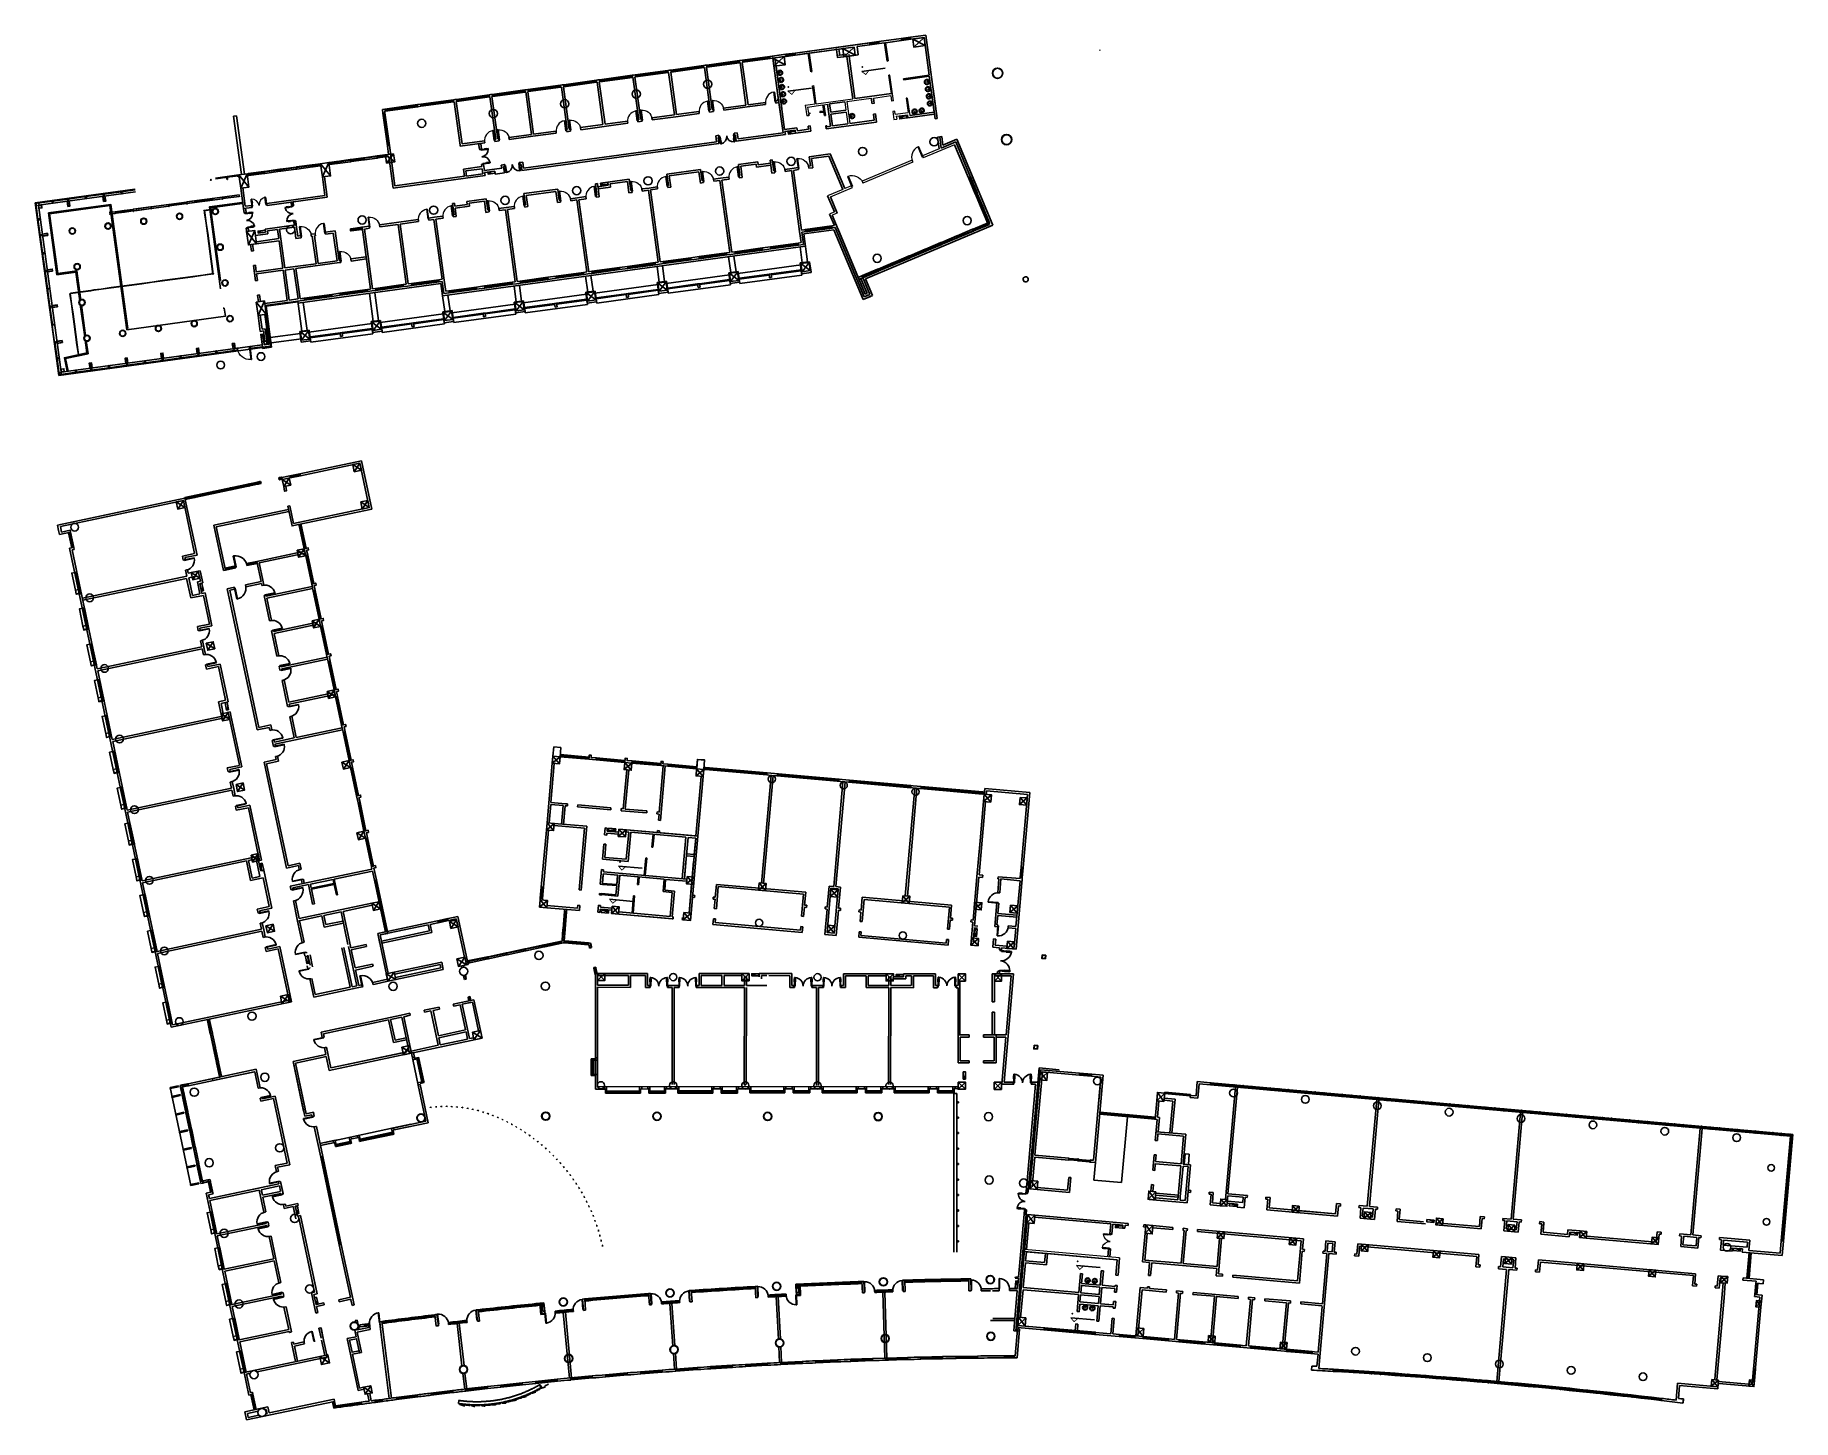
# Model space of a CAD drawing. Header units: millimetres. Extents: x -162945 to 7560, y -3558 to 130718.
import ezdxf

# ---------------------------------------------------------------- set-up
doc = ezdxf.new("R2010")
doc.units = ezdxf.units.MM
doc.header["$LTSCALE"] = 5
for name, color, linetype in [('A-GLAZ', 140, 'Continuous'), ('A-GLAZ-CWMG', 3, 'Continuous'), ('A-HOLE', 2, 'Continuous'), ('A-WALL', 7, 'Continuous'), ('A—\\M+5C3C5\\M+5B4B0', 135, 'Continuous'), ('A—\\M+5C7BD\\M+5CCE5', 7, 'Continuous'), ('E-COLS-F3$0$0S-COLS-I-P', 8, 'Continuous'), ('E-COLS-F3$0$0S-COLS-LINE', 4, 'Continuous'), ('E1-RI-2F$0$A-WALL', 7, 'Continuous'), ('E1-RI-3F$0$0S-COLS-LINE', 90, 'Continuous'), ('E1-RI-3F$0$A-GLAZ', 6, 'Continuous'), ('E1-RI-3F$0$A-GLAZ-CWMG', 3, 'Continuous'), ('E1-RI-3F$0$A-WALL', 7, 'Continuous'), ('E1-RV-3F$0$A-GLAZ-CWMG', 3, 'Continuous'), ('E1-RV-3F$0$A-HOLE', 2, 'Continuous'), ('E1-RW-1F$0$A-GLAZ-CWMG', 3, 'Continuous'), ('E1-RW-1F$0$A-HOLE', 2, 'Continuous'), ('E1-RW-3F$0$A-GLAZ-CWMG', 3, 'Continuous'), ('E1-RW-3F$0$A-WALL', 7, 'Continuous'), ('E2-RI-3F$0$A-GLAZ-CWMG', 3, 'Continuous'), ('E2-RI-3F$0$A-WALL', 7, 'Continuous'), ('E2-RV-234F$0$A-GLAZ-CWMG', 3, 'Continuous'), ('E2-RW-12345F$0$A-WALL', 7, 'Continuous'), ('XRE0$0$A-GLAZ-CWMG', 3, 'Continuous'), ('XRE0$0$A-WALL', 7, 'Continuous'), ('XRE1$0$A-WALL', 7, 'Continuous')]:
    doc.layers.add(name, color=color, linetype=linetype)

msp = doc.modelspace()

# ---------------------------------------------------------------- hatches: boundary and pattern name
at = {"layer": 'A—\\M+5C3C5\\M+5B4B0'}
h = msp.add_hatch(dxfattribs=at)
h.set_pattern_fill('ANSI32', color=256, scale=200, angle=45, style=0)
h.set_pattern_definition([(135, (2609850668, 450797087), (-10606.60172, -10606.60172), []), (135, (2609850668, 450804158), (-10606.60172, -10606.60172), [])])
h.paths.add_polyline_path([(-88224, 111712), (-85648, 112064), (-85661, 112163), (-88237, 111811)])

# ---------------------------------------------------------------- linework, layer by layer
for p, q in [((-81999, 129973), (-81108, 130095)), ((-81999, 129973), (-81108, 130095)), ((-81972, 129775), (-81999, 129973)), ((-81972, 129775), (-81999, 129973)), ((-81099, 130029), (-81990, 129907)), ((-81099, 130029), (-81990, 129907)), ((-81090, 129963), (-81981, 129841)), ((-81090, 129963), (-81981, 129841)), ((-81972, 129775), (-81081, 129897)), ((-81972, 129775), (-81081, 129897)), ((-81081, 129897), (-81108, 130095)), ((-81081, 129897), (-81108, 130095)), ((-78928, 130393), (-78036, 130515)), ((-78928, 130393), (-78036, 130515)), ((-78901, 130195), (-78928, 130393)), ((-78901, 130195), (-78928, 130393)), ((-78027, 130449), (-78919, 130327)), ((-78027, 130449), (-78919, 130327)), ((-78018, 130383), (-78910, 130261)), ((-78018, 130383), (-78910, 130261)), ((-78901, 130195), (-78009, 130317)), ((-78901, 130195), (-78009, 130317)), ((-78009, 130317), (-78036, 130515)), ((-78009, 130317), (-78036, 130515)), ((-90123, 128863), (-89231, 128985)), ((-90123, 128863), (-89231, 128985)), ((-90096, 128664), (-90123, 128863)), ((-90096, 128664), (-90123, 128863)), ((-89222, 128918), (-90114, 128797)), ((-89222, 128918), (-90114, 128797)), ((-89213, 128852), (-90105, 128731)), ((-89213, 128852), (-90105, 128731)), ((-90096, 128664), (-89204, 128786)), ((-90096, 128664), (-89204, 128786)), ((-89204, 128786), (-89231, 128985)), ((-89204, 128786), (-89231, 128985)), ((-83301, 128786), (-83102, 128813)), ((-83301, 128786), (-83102, 128813)), ((-90848, 127060, 0), (-90738, 127073, 0)), ((-90846, 127041, 0), (-90736, 127054, 0)), ((-90753, 126366, 0), (-90643, 126379, 0)), ((-90751, 126347, 0), (-90641, 126360, 0)), ((-76274, 126206, 0), (-76384, 126189, 0)), ((-76271, 126187, 0), (-76381, 126170, 0)), ((-91288, 125196), (-91238, 125203)), ((-91156, 124230), (-91288, 125196)), ((-91106, 124237), (-91238, 125203)), ((-90659, 125673, 0), (-90548, 125686, 0)), ((-90656, 125654, 0), (-90546, 125667, 0)), ((-90564, 124979, 0), (-90454, 124992, 0)), ((-90561, 124960, 0), (-90451, 124973, 0)), ((-76180, 125512, 0), (-76289, 125495, 0)), ((-76177, 125493, 0), (-76286, 125476, 0)), ((-76085, 124818, 0), (-76194, 124802, 0)), ((-76082, 124800, 0), (-76191, 124783, 0)), ((-104664, 123368), (-104614, 123375)), ((-104532, 122402), (-104664, 123368)), ((-104482, 122409), (-104614, 123375)), ((-104168, 123436), (-104218, 123429)), ((-104086, 122463), (-104218, 123429)), ((-104036, 122470), (-104168, 123436)), ((-97728, 124316), (-97679, 124323)), ((-97596, 123350), (-97728, 124316)), ((-97547, 123357), (-97679, 124323)), ((-97547, 123357), (-97596, 123350)), ((-97233, 124384), (-97282, 124377)), ((-97150, 123411), (-97282, 124377)), ((-97101, 123418), (-97233, 124384)), ((-97150, 123411), (-97101, 123418)), ((-91106, 124237), (-91156, 124230)), ((-90469, 124286, 0), (-90359, 124299, 0)), ((-90467, 124267, 0), (-90357, 124280, 0)), ((-83849, 122857, 0), (-83739, 122872, 0)), ((-83846, 122839, 0), (-83736, 122854, 0)), ((-77621, 123141, 0), (-77638, 123250, 0)), ((-77602, 123144, 0), (-77619, 123253, 0)), ((-76927, 123236, 0), (-76944, 123345, 0)), ((-76908, 123238, 0), (-76925, 123348, 0)), ((-75990, 124125, 0), (-76100, 124108, 0)), ((-75987, 124106, 0), (-76097, 124089, 0)), ((-118535, 121472), (-118485, 121479)), ((-118403, 120506), (-118535, 121472)), ((-118353, 120513), (-118485, 121479)), ((-118039, 121540), (-118089, 121533)), ((-117957, 120567), (-118089, 121533)), ((-117907, 120574), (-118039, 121540)), ((-111599, 122420), (-111550, 122427)), ((-111467, 121454), (-111599, 122420)), ((-111418, 121461), (-111550, 122427)), ((-111418, 121461), (-111467, 121454)), ((-111104, 122488), (-111153, 122481)), ((-111021, 121515), (-111153, 122481)), ((-110972, 121522), (-111104, 122488)), ((-111021, 121515), (-110972, 121522)), ((-104482, 122409), (-104532, 122402)), ((-104086, 122463), (-104036, 122470)), ((-95114, 121065), (-95213, 121052)), ((-95127, 121164), (-95177, 121157)), ((-95069, 120365), (-95177, 121157)), ((-95114, 121065), (-95127, 121164)), ((-90369, 121058), (-90171, 121085)), ((-90369, 121058), (-90171, 121085)), ((-90369, 121058), (-90171, 121085)), ((-119702, 119672), (-119801, 119658)), ((-119801, 119658), (-119794, 119609)), ((-119001, 119717), (-119794, 119609)), ((-119702, 119672), (-119688, 119573)), ((-118995, 119668), (-119688, 119573)), ((-119116, 119727), (-119356, 119694)), ((-119356, 119694), (-119353, 119669)), ((-119342, 119595), (-119346, 119620)), ((-119102, 119628), (-119342, 119595)), ((-119116, 119727), (-119112, 119702)), ((-119102, 119628), (-119106, 119652)), ((-119001, 119717), (-118995, 119668)), ((-118353, 120513), (-118403, 120506)), ((-117957, 120567), (-117907, 120574)), ((-96614, 120961), (-96564, 120968)), ((-96600, 120862), (-96614, 120961)), ((-96600, 120862), (-96501, 120875)), ((-96456, 120175), (-96564, 120968)), ((-96528, 120523), (-96504, 120526)), ((-96496, 120283), (-96528, 120523)), ((-96406, 120182), (-96501, 120875)), ((-96496, 120283), (-96471, 120286)), ((-96456, 120175), (-96406, 120182)), ((-96429, 120536), (-96454, 120533)), ((-96396, 120296), (-96429, 120536)), ((-96396, 120296), (-96421, 120293)), ((-95118, 120358), (-95213, 121052)), ((-95191, 120706), (-95166, 120709)), ((-95158, 120466), (-95191, 120706)), ((-95158, 120466), (-95133, 120469)), ((-95069, 120365), (-95118, 120358)), ((-95092, 120719), (-95117, 120716)), ((-95059, 120479), (-95092, 120719)), ((-95059, 120479), (-95084, 120476)), ((-77295, 119883), (-77244, 119905)), ((-76879, 118894), (-77295, 119883)), ((-76829, 118916), (-77244, 119905)), ((-118812, 118330), (-119604, 118222)), ((-119598, 118172), (-119604, 118222)), ((-119499, 118186), (-119598, 118172)), ((-118819, 118380), (-119512, 118285)), ((-119499, 118186), (-119512, 118285)), ((-118933, 118389), (-119173, 118356)), ((-119173, 118356), (-119170, 118332)), ((-119160, 118257), (-119163, 118282)), ((-118919, 118290), (-119160, 118257)), ((-118933, 118389), (-118930, 118364)), ((-118919, 118290), (-118923, 118315)), ((-118812, 118330), (-118819, 118380)), ((-117427, 118167), (-117377, 118173)), ((-117413, 118067), (-117427, 118167)), ((-117413, 118067), (-117314, 118081)), ((-117269, 117381), (-117377, 118173)), ((-117342, 117729), (-117317, 117732)), ((-117309, 117488), (-117342, 117729)), ((-117219, 117387), (-117314, 118081)), ((-117243, 117742), (-117267, 117739)), ((-117210, 117502), (-117243, 117742)), ((-115927, 118271), (-116026, 118257)), ((-115931, 117564), (-116026, 118257)), ((-116004, 117911), (-115979, 117915)), ((-115971, 117671), (-116004, 117911)), ((-115941, 118370), (-115990, 118363)), ((-115882, 117570), (-115990, 118363)), ((-115971, 117671), (-115947, 117674)), ((-115927, 118271), (-115941, 118370)), ((-115905, 117925), (-115930, 117921)), ((-115872, 117685), (-115905, 117925)), ((-115872, 117685), (-115897, 117681)), ((-94839, 117949), (-94790, 117955)), ((-94707, 116982), (-94839, 117949)), ((-94658, 116989), (-94790, 117955)), ((-91272, 118436), (-91322, 118429)), ((-91190, 117463), (-91322, 118429)), ((-91140, 117470), (-91272, 118436)), ((-88994, 118748), (-89043, 118741)), ((-88911, 117775), (-89043, 118741)), ((-88862, 117782), (-88994, 118748)), ((-88911, 117775), (-88862, 117782)), ((-76829, 118916), (-76879, 118894)), ((-117309, 117488), (-117284, 117492)), ((-117269, 117381), (-117219, 117387)), ((-117210, 117502), (-117235, 117498)), ((-115882, 117570), (-115931, 117564)), ((-108710, 116053), (-108661, 116059)), ((-108578, 115087), (-108710, 116053)), ((-108529, 115093), (-108661, 116059)), ((-105143, 116540), (-105193, 116533)), ((-105061, 115567), (-105193, 116533)), ((-105011, 115574), (-105143, 116540)), ((-101775, 117001), (-101725, 117007)), ((-101643, 116034), (-101775, 117001)), ((-101593, 116041), (-101725, 117007)), ((-101593, 116041), (-101643, 116034)), ((-98208, 117488), (-98257, 117481)), ((-98125, 116515), (-98257, 117481)), ((-98076, 116522), (-98208, 117488)), ((-98125, 116515), (-98076, 116522)), ((-94658, 116989), (-94707, 116982)), ((-91190, 117463), (-91140, 117470)), ((-84072, 117037), (-84122, 117016)), ((-83707, 116027), (-84122, 117016)), ((-83656, 116048), (-84072, 117037)), ((-83707, 116027), (-83656, 116048)), ((-142009, 114700), (-141984, 114703)), ((-142009, 114700), (-141984, 114703)), ((-142000, 114814), (-141950, 114821)), ((-142000, 114814), (-141950, 114821)), ((-142000, 114814), (-141891, 114022)), ((-142000, 114814), (-141891, 114022)), ((-141976, 114460), (-141952, 114463)), ((-141976, 114460), (-141952, 114463)), ((-141950, 114821), (-141855, 114127)), ((-141950, 114821), (-141855, 114127)), ((-141910, 114713), (-141935, 114710)), ((-141910, 114713), (-141935, 114710)), ((-141877, 114473), (-141902, 114470)), ((-141877, 114473), (-141902, 114470)), ((-140672, 114883), (-140647, 114886)), ((-140672, 114883), (-140647, 114886)), ((-140613, 115004), (-140662, 114997)), ((-140613, 115004), (-140662, 114997)), ((-140662, 114997), (-140567, 114303)), ((-140662, 114997), (-140567, 114303)), ((-140639, 114642), (-140614, 114646)), ((-140639, 114642), (-140614, 114646)), ((-140613, 115004), (-140504, 114211)), ((-140613, 115004), (-140504, 114211)), ((-140573, 114896), (-140597, 114893)), ((-140573, 114896), (-140597, 114893)), ((-140468, 114317), (-140567, 114303)), ((-140468, 114317), (-140567, 114303)), ((-140540, 114656), (-140564, 114653)), ((-140540, 114656), (-140564, 114653)), ((-140468, 114317), (-140455, 114218)), ((-140468, 114317), (-140455, 114218)), ((-119014, 114644), (-119064, 114637)), ((-118932, 113671), (-119064, 114637)), ((-118882, 113678), (-119014, 114644)), ((-115646, 115105), (-115596, 115111)), ((-115514, 114139), (-115646, 115105)), ((-115464, 114145), (-115596, 115111)), ((-112079, 115592), (-112128, 115585)), ((-111996, 114619), (-112128, 115585)), ((-111947, 114626), (-112079, 115592)), ((-111996, 114619), (-111947, 114626)), ((-108529, 115093), (-108578, 115087)), ((-105061, 115567), (-105011, 115574)), ((-142551, 113496), (-142650, 113482)), ((-142650, 113482), (-142643, 113433)), ((-141851, 113541), (-142643, 113433)), ((-142551, 113496), (-142538, 113397)), ((-141844, 113492), (-142538, 113397)), ((-141965, 113551), (-142205, 113518)), ((-142205, 113518), (-142202, 113493)), ((-142192, 113419), (-142195, 113444)), ((-141952, 113452), (-142192, 113419)), ((-141965, 113551), (-141962, 113526)), ((-141952, 113452), (-141955, 113476)), ((-141954, 114114), (-141855, 114127)), ((-141954, 114114), (-141855, 114127)), ((-141954, 114114), (-141941, 114015)), ((-141954, 114114), (-141941, 114015)), ((-141941, 114015), (-141891, 114022)), ((-141941, 114015), (-141891, 114022)), ((-141851, 113541), (-141844, 113492)), ((-140455, 114218), (-140504, 114211)), ((-140455, 114218), (-140504, 114211)), ((-138711, 114021), (-137919, 114129)), ((-138711, 114021), (-138705, 113971)), ((-138705, 113971), (-138011, 114066)), ((-138604, 114060), (-138364, 114093)), ((-138604, 114060), (-138600, 114036)), ((-138590, 113961), (-138594, 113986)), ((-138590, 113961), (-138350, 113994)), ((-138529, 112683), (-137835, 112778)), ((-138522, 112633), (-138529, 112683)), ((-138522, 112633), (-137729, 112742)), ((-138421, 112723), (-138181, 112756)), ((-138421, 112723), (-138418, 112698)), ((-138407, 112624), (-138411, 112649)), ((-138407, 112624), (-138167, 112657)), ((-138364, 114093), (-138360, 114069)), ((-138350, 113994), (-138353, 114019)), ((-138181, 112756), (-138177, 112731)), ((-138167, 112657), (-138171, 112681)), ((-138025, 114165), (-137926, 114178)), ((-138025, 114165), (-138011, 114066)), ((-137926, 114178), (-137919, 114129)), ((-137822, 112679), (-137835, 112778)), ((-137822, 112679), (-137722, 112692)), ((-137722, 112692), (-137729, 112742)), ((-130607, 113060), (-130656, 113053)), ((-130524, 112087), (-130656, 113053)), ((-130475, 112094), (-130607, 113060)), ((-124959, 113832), (-124910, 113838)), ((-124827, 112865), (-124959, 113832)), ((-124778, 112872), (-124910, 113838)), ((-124778, 112872), (-124827, 112865)), ((-122581, 114157), (-122532, 114163)), ((-122449, 113191), (-122581, 114157)), ((-122400, 113197), (-122532, 114163)), ((-122400, 113197), (-122449, 113191)), ((-118932, 113671), (-118882, 113678)), ((-115464, 114145), (-115514, 114139)), ((-141661, 112154), (-142454, 112046)), ((-142447, 111996), (-142454, 112046)), ((-142348, 112010), (-142447, 111996)), ((-141668, 112204), (-142361, 112109)), ((-142348, 112010), (-142361, 112109)), ((-141782, 112213), (-142023, 112180)), ((-142023, 112180), (-142019, 112156)), ((-142009, 112081), (-142012, 112106)), ((-141769, 112114), (-142009, 112081)), ((-141782, 112213), (-141779, 112188)), ((-141769, 112114), (-141772, 112139)), ((-141661, 112154), (-141668, 112204)), ((-137245, 112152), (-137294, 112145)), ((-137162, 111179), (-137294, 112145)), ((-137113, 111186), (-137245, 112152)), ((-137162, 111179), (-137113, 111186)), ((-134966, 112464), (-134917, 112470)), ((-134834, 111498), (-134966, 112464)), ((-134785, 111504), (-134917, 112470)), ((-134785, 111504), (-134834, 111498)), ((-130524, 112087), (-130475, 112094)), ((-133384, 109753), (-133434, 109746)), ((-133302, 108780), (-133434, 109746)), ((-133252, 108787), (-133384, 109753)), ((-102012, 108768), (-99337, 109133)), ((-99337, 109133), (-99310, 108935)), ((-98544, 109242), (-95869, 109607)), ((-98544, 109242), (-98517, 109043)), ((-95860, 109541), (-98535, 109176)), ((-95851, 109475), (-98526, 109109)), ((-98517, 109043), (-95842, 109409)), ((-95869, 109607), (-95842, 109409)), ((-95076, 109716), (-92401, 110081)), ((-95049, 109517), (-95076, 109716)), ((-92392, 110015), (-95067, 109650)), ((-92383, 109949), (-95058, 109583)), ((-95049, 109517), (-92374, 109883)), ((-92374, 109883), (-92401, 110081)), ((-91609, 110190), (-88933, 110555)), ((-91581, 109991), (-91609, 110190)), ((-88924, 110489), (-91599, 110124)), ((-88915, 110423), (-91590, 110057)), ((-91581, 109991), (-88906, 110357)), ((-88906, 110357), (-88933, 110555)), ((-133302, 108780), (-133252, 108787)), ((-112415, 107346), (-109740, 107711)), ((-109731, 107645), (-112406, 107280)), ((-109722, 107579), (-112397, 107213)), ((-112388, 107147), (-109713, 107513)), ((-109713, 107513), (-109740, 107711)), ((-108947, 107820), (-106272, 108185)), ((-108920, 107621), (-108947, 107820)), ((-106263, 108119), (-108938, 107754)), ((-106254, 108053), (-108929, 107687)), ((-108920, 107621), (-106245, 107987)), ((-106245, 107987), (-106272, 108185)), ((-105480, 108294), (-102804, 108659)), ((-105452, 108095), (-105480, 108294)), ((-102795, 108593), (-105471, 108228)), ((-102786, 108527), (-105461, 108161)), ((-105452, 108095), (-102777, 108461)), ((-102777, 108461), (-102804, 108659)), ((-102012, 108768), (-101985, 108569)), ((-99328, 109067), (-102003, 108702)), ((-99319, 109001), (-101994, 108635)), ((-101985, 108569), (-99310, 108935)), ((-133384, 105690), (-130709, 106055)), ((-130700, 105989), (-133375, 105623)), ((-130691, 105923), (-133366, 105557)), ((-133357, 105491), (-130682, 105857)), ((-130682, 105857), (-130709, 106055)), ((-129916, 106163), (-127241, 106528)), ((-129916, 106163), (-129889, 105965)), ((-127232, 106462), (-129907, 106097)), ((-127223, 106396), (-129898, 106031)), ((-129889, 105965), (-127214, 106330)), ((-127241, 106528), (-127214, 106330)), ((-126448, 106637), (-123773, 107002)), ((-126421, 106438), (-126448, 106637)), ((-123764, 106936), (-126439, 106571)), ((-123755, 106870), (-126430, 106505)), ((-126421, 106438), (-123746, 106804)), ((-123746, 106804), (-123773, 107002)), ((-122818, 105924), (-120143, 106289)), ((-122818, 105924), (-122791, 105725)), ((-120134, 106223), (-122809, 105858)), ((-120125, 106157), (-122800, 105791)), ((-122791, 105725), (-120116, 106091)), ((-120143, 106289), (-120116, 106091)), ((-119351, 106398), (-116675, 106763)), ((-119351, 106398), (-119323, 106199)), ((-116666, 106697), (-119342, 106332)), ((-116657, 106631), (-119333, 106265)), ((-119323, 106199), (-116648, 106565)), ((-116675, 106763), (-116648, 106565)), ((-115883, 106872), (-113208, 107237)), ((-115856, 106673), (-115883, 106872)), ((-113199, 107171), (-115874, 106806)), ((-113190, 107105), (-115865, 106739)), ((-115856, 106673), (-113181, 107039)), ((-113181, 107039), (-113208, 107237)), ((-112388, 107147), (-112415, 107346)), ((-136852, 105216), (-134177, 105581)), ((-136852, 105216), (-136825, 105018)), ((-134168, 105515), (-136843, 105150)), ((-134159, 105449), (-136834, 105084)), ((-136825, 105018), (-134150, 105383)), ((-134177, 105581), (-134150, 105383)), ((-133357, 105491), (-133384, 105690)), ((-142103, 100436, 0), (-142162, 100428, 0)), ((-142162, 100428, 0), (-142004, 99269, 0)), ((-142103, 100436, 0), (-141944, 99277, 0)), ((-142004, 99269, 0), (-141944, 99277, 0)), ((-143668, 80213), (-143722, 80202)), ((-143500, 79153), (-143722, 80202)), ((-143446, 79164), (-143668, 80213)), ((-148474, 79837), (-147521, 80039)), ((-148474, 79837), (-148464, 79789)), ((-148464, 79789), (-147510, 79990)), ((-147510, 79990), (-147521, 80039)), ((-143500, 79153), (-143446, 79164)), ((-143599, 77088), (-143545, 77099)), ((-143599, 77088), (-143377, 76038)), ((-143545, 77099), (-143323, 76050)), ((-143323, 76050), (-143377, 76038)), ((-140650, 76434), (-139696, 76636)), ((-140639, 76385), (-140650, 76434)), ((-140639, 76385), (-139685, 76587)), ((-139696, 76636), (-139685, 76587)), ((-147024, 72989), (-146071, 73191)), ((-147024, 72989), (-147014, 72940)), ((-147014, 72940), (-146060, 73142)), ((-146060, 73142), (-146071, 73191)), ((-139925, 73010), (-138971, 73212)), ((-139914, 72961), (-139925, 73010)), ((-139914, 72961), (-138961, 73163)), ((-138971, 73212), (-138961, 73163)), ((-146331, 69712), (-145377, 69914)), ((-145377, 69914), (-145367, 69865)), ((-146321, 69663), (-146331, 69712)), ((-146321, 69663), (-145367, 69865)), ((-139200, 69586), (-138246, 69788)), ((-139190, 69537), (-139200, 69586)), ((-139190, 69537), (-138236, 69739)), ((-139107, 69146), (-138153, 69348)), ((-139107, 69146), (-139096, 69097)), ((-139096, 69097), (-138142, 69299)), ((-138246, 69788), (-138236, 69739)), ((-138142, 69299), (-138153, 69348)), ((-138362, 65624), (-137408, 65826)), ((-138362, 65624), (-138351, 65575)), ((-138351, 65575), (-137397, 65777)), ((-137397, 65777), (-137408, 65826)), ((-139874, 62390), (-138920, 62592)), ((-139864, 62341), (-139874, 62390)), ((-139864, 62341), (-138910, 62543)), ((-139740, 61754), (-138786, 61956)), ((-139740, 61754), (-139729, 61705)), ((-139729, 61705), (-138775, 61907)), ((-138920, 62592), (-138910, 62543)), ((-138775, 61907), (-138786, 61956)), ((-144125, 59293), (-143171, 59495)), ((-144125, 59293), (-144115, 59244)), ((-144115, 59244), (-143161, 59446)), ((-143161, 59446), (-143171, 59495)), ((-143431, 56015), (-142477, 56217)), ((-143421, 55966), (-143431, 56015)), ((-143421, 55966), (-142467, 56168)), ((-142477, 56217), (-142467, 56168)), ((-138024, 47858), (-136975, 48080)), ((-138024, 47858), (-138013, 47805)), ((-138013, 47805), (-136963, 48027)), ((-137032, 48886), (-137986, 48684)), ((-137986, 48684), (-137976, 48635)), ((-137022, 48837), (-137976, 48635)), ((-137022, 48837), (-137032, 48886)), ((-136963, 48027), (-136975, 48080)), ((-70498, 46688), (-70502, 46638)), ((-69531, 46554), (-70502, 46638)), ((-69527, 46603), (-70498, 46688)), ((-69531, 46554), (-69527, 46603)), ((-141225, 45596), (-140272, 45798)), ((-141225, 45596), (-141215, 45547)), ((-141215, 45547), (-140261, 45749)), ((-140261, 45749), (-140272, 45798)), ((-69646, 44456), (-69544, 44447)), ((-69553, 44347), (-69639, 43376)), ((-69503, 44343), (-69589, 43371)), ((-69568, 45352), (-67722, 45189)), ((-69562, 44247), (-69544, 44447)), ((-69553, 44347), (-69503, 44343)), ((-69551, 45552), (-67704, 45388)), ((-68566, 44159), (-68548, 44359)), ((-67801, 44293), (-68548, 44359)), ((-69863, 44274), (-69562, 44247)), ((-69589, 43371), (-69639, 43376)), ((-67819, 44093), (-68566, 44159)), ((-140532, 42319), (-139578, 42521)), ((-140521, 42270), (-140532, 42319)), ((-140521, 42270), (-139567, 42472)), ((-139578, 42521), (-139567, 42472)), ((-136746, 41808, 0), (-137700, 41606, 0)), ((-137700, 41606, 0), (-137690, 41557, 0)), ((-136736, 41759, 0), (-137690, 41557, 0)), ((-136736, 41759, 0), (-136746, 41808, 0)), ((-69347, 42019), (-69354, 41950)), ((-68238, 41851), (-69354, 41950)), ((-69208, 42007), (-69347, 42019)), ((-69208, 42007), (-69220, 41868)), ((-68244, 41781), (-69220, 41868)), ((-68742, 41790), (-68738, 41825)), ((-68403, 41760), (-68742, 41790)), ((-68729, 41930), (-68732, 41895)), ((-68391, 41900), (-68729, 41930)), ((-68403, 41760), (-68400, 41795)), ((-68391, 41900), (-68394, 41865)), ((-68238, 41851), (-68244, 41781)), ((-136404, 40193, 0), (-137358, 39991, 0)), ((-137348, 39942, 0), (-137358, 39991, 0)), ((-136394, 40144, 0), (-137348, 39942, 0)), ((-136404, 40193, 0), (-136394, 40144, 0)), ((-131394, 39498), (-131448, 39486)), ((-131225, 38437), (-131448, 39486)), ((-131172, 38448), (-131394, 39498)), ((-103287, 39333), (-103287, 38373)), ((-103287, 39333), (-103227, 39333)), ((-103227, 39333), (-103227, 38493)), ((-101667, 39333), (-101667, 38493)), ((-101607, 39333), (-101667, 39333)), ((-101607, 39333), (-101607, 38373)), ((-100487, 39333), (-100487, 38373)), ((-100487, 39333), (-100427, 39333)), ((-100427, 39333), (-100427, 38493)), ((-98867, 39333), (-98867, 38493)), ((-98807, 39333), (-98867, 39333)), ((-98807, 39333), (-98807, 38373)), ((-89287, 39336), (-89287, 38376)), ((-89287, 39336), (-89227, 39336)), ((-89227, 39336), (-89227, 38496)), ((-87667, 39336), (-87667, 38496)), ((-87607, 39336), (-87667, 39336)), ((-87607, 39336), (-87607, 38376)), ((-86487, 39336), (-86487, 38376)), ((-86487, 39336), (-86427, 39336)), ((-86427, 39336), (-86427, 38496)), ((-84867, 39336), (-84867, 38496)), ((-84807, 39336), (-84867, 39336)), ((-84807, 39336), (-84807, 38376)), ((-75367, 39219), (-75367, 38928)), ((-75367, 39219), (-75337, 39219)), ((-75337, 39353), (-75337, 38393)), ((-75337, 39353), (-75277, 39353)), ((-75277, 39353), (-75277, 38513)), ((-75247, 39219), (-75277, 39219)), ((-75247, 39219), (-75247, 38928)), ((-73747, 39219), (-73747, 38928)), ((-73747, 39219), (-73717, 39219)), ((-73717, 39353), (-73717, 38513)), ((-73657, 39353), (-73717, 39353)), ((-73657, 39353), (-73657, 38393)), ((-73627, 39219), (-73657, 39219)), ((-73627, 39219), (-73627, 38928)), ((-69532, 39927), (-69526, 39997)), ((-69393, 39915), (-69532, 39927)), ((-68411, 39899), (-69526, 39997)), ((-69393, 39915), (-69381, 40055)), ((-68404, 39968), (-69381, 40055)), ((-68908, 39907), (-68905, 39942)), ((-68570, 39877), (-68908, 39907)), ((-68896, 40047), (-68899, 40012)), ((-68557, 40017), (-68896, 40047)), ((-68570, 39877), (-68567, 39912)), ((-68557, 40017), (-68561, 39982)), ((-68411, 39899), (-68404, 39968)), ((-131225, 38437), (-131172, 38448)), ((-103347, 38493), (-103347, 38373)), ((-103347, 38493), (-103227, 38493)), ((-103347, 38373), (-103287, 38373)), ((-103317, 39198), (-103317, 38908)), ((-103317, 39198), (-103287, 39198)), ((-103317, 38908), (-103287, 38908)), ((-103197, 39198), (-103227, 39198)), ((-103197, 38908), (-103227, 38908)), ((-103197, 39198), (-103197, 38908)), ((-101697, 39198), (-101697, 38908)), ((-101697, 39198), (-101667, 39198)), ((-101697, 38908), (-101667, 38908)), ((-101547, 38493), (-101667, 38493)), ((-101577, 39198), (-101607, 39198)), ((-101577, 38908), (-101607, 38908)), ((-101547, 38373), (-101607, 38373)), ((-101577, 39198), (-101577, 38908)), ((-101547, 38493), (-101547, 38373)), ((-100547, 38493), (-100427, 38493)), ((-100547, 38493), (-100547, 38373)), ((-100547, 38373), (-100487, 38373)), ((-100517, 39198), (-100517, 38908)), ((-100517, 39198), (-100487, 39198)), ((-100517, 38908), (-100487, 38908)), ((-100397, 39198), (-100427, 39198)), ((-100397, 38908), (-100427, 38908)), ((-100397, 39198), (-100397, 38908)), ((-98897, 39198), (-98897, 38908)), ((-98897, 39198), (-98867, 39198)), ((-98897, 38908), (-98867, 38908)), ((-98747, 38493), (-98867, 38493)), ((-98777, 39198), (-98807, 39198)), ((-98777, 38908), (-98807, 38908)), ((-98747, 38373), (-98807, 38373)), ((-98777, 39198), (-98777, 38908)), ((-98747, 38493), (-98747, 38373)), ((-89347, 38496), (-89347, 38376)), ((-89347, 38496), (-89227, 38496)), ((-89347, 38376), (-89287, 38376)), ((-89317, 39201), (-89317, 38910)), ((-89317, 39201), (-89287, 39201)), ((-89317, 38910), (-89287, 38910)), ((-89197, 39201), (-89227, 39201)), ((-89197, 38910), (-89227, 38910)), ((-89197, 39201), (-89197, 38910)), ((-87697, 39201), (-87697, 38910)), ((-87697, 39201), (-87667, 39201)), ((-87697, 38910), (-87667, 38910)), ((-87547, 38496), (-87667, 38496)), ((-87577, 39201), (-87607, 39201)), ((-87577, 38910), (-87607, 38910)), ((-87547, 38376), (-87607, 38376)), ((-87577, 39201), (-87577, 38910)), ((-87547, 38496), (-87547, 38376)), ((-86547, 38496), (-86427, 38496)), ((-86547, 38496), (-86547, 38376)), ((-86547, 38376), (-86487, 38376)), ((-86517, 39201), (-86517, 38910)), ((-86517, 39201), (-86487, 39201)), ((-86517, 38910), (-86487, 38910)), ((-86397, 39201), (-86427, 39201)), ((-86397, 38910), (-86427, 38910)), ((-86397, 39201), (-86397, 38910)), ((-84897, 39201), (-84897, 38910)), ((-84897, 39201), (-84867, 39201)), ((-84897, 38910), (-84867, 38910)), ((-84747, 38496), (-84867, 38496)), ((-84777, 39201), (-84807, 39201)), ((-84777, 38910), (-84807, 38910)), ((-84747, 38376), (-84807, 38376)), ((-84777, 39201), (-84777, 38910)), ((-84747, 38496), (-84747, 38376)), ((-75397, 38513), (-75397, 38393)), ((-75397, 38513), (-75277, 38513)), ((-75397, 38393), (-75337, 38393)), ((-75367, 38928), (-75337, 38928)), ((-75247, 38928), (-75277, 38928)), ((-73747, 38928), (-73717, 38928)), ((-73597, 38513), (-73717, 38513)), ((-73627, 38928), (-73657, 38928)), ((-73597, 38393), (-73657, 38393)), ((-73597, 38513), (-73597, 38393)), ((-134966, 33531), (-135920, 33329)), ((-135910, 33280), (-135920, 33329)), ((-134956, 33482), (-135910, 33280)), ((-134966, 33531), (-134956, 33482)), ((-69209, 28988), (-68059, 28988)), ((-68961, 29188), (-68059, 29188)), ((-68059, 29188), (-68059, 28988)), ((-68059, 29108), (-68059, 28988)), ((-68059, 29108), (-67939, 29108)), ((-68059, 28988), (-67999, 28988)), ((-68029, 29814), (-68029, 29523)), ((-68029, 29814), (-67999, 29814)), ((-68029, 29523), (-67999, 29523)), ((-67999, 29948), (-67999, 28988)), ((-67999, 29948), (-67939, 29948)), ((-67939, 29948), (-67939, 29108)), ((-67909, 29814), (-67939, 29814)), ((-67909, 29523), (-67939, 29523)), ((-67909, 29814), (-67909, 29523)), ((-66409, 29814), (-66409, 29523)), ((-66409, 29814), (-66379, 29814)), ((-66409, 29523), (-66379, 29523)), ((-66379, 29948), (-66379, 29108)), ((-66319, 29948), (-66379, 29948)), ((-66259, 29108), (-66379, 29108)), ((-66319, 29948), (-66319, 28988)), ((-66289, 29814), (-66319, 29814)), ((-66289, 29523), (-66319, 29523)), ((-66259, 28988), (-66319, 28988)), ((-66289, 29814), (-66289, 29523)), ((-66259, 29188), (-65679, 29188)), ((-66259, 28988), (-66259, 29188)), ((-66259, 29108), (-66259, 28988)), ((-66259, 28988), (-65897, 28988)), ((-141064, 27692), (-140110, 27893)), ((-141053, 27643), (-141064, 27692)), ((-141053, 27643), (-140100, 27845)), ((-140110, 27893), (-140100, 27845)), ((-135974, 25856), (-136928, 25654)), ((-136917, 25605), (-136928, 25654)), ((-135963, 25807), (-136917, 25605)), ((-135974, 25856), (-135963, 25807)), ((-139247, 19592), (-140201, 19390)), ((-140201, 19390), (-140191, 19341)), ((-139237, 19543), (-140191, 19341)), ((-139237, 19543), (-139247, 19592)), ((-138978, 18320), (-139932, 18118)), ((-139921, 18069), (-139932, 18118)), ((-138968, 18271), (-139921, 18069)), ((-138978, 18320), (-138968, 18271)), ((-67573, 18438), (-67578, 18385)), ((-67578, 18385), (-66834, 18319)), ((-67573, 18438), (-66723, 18363)), ((-67461, 18348), (-67459, 18374)), ((-67461, 18348), (-67204, 18325)), ((-67452, 18454), (-67454, 18428)), ((-67452, 18454), (-67194, 18431)), ((-67204, 18325), (-67201, 18352)), ((-67194, 18431), (-67196, 18405)), ((-66825, 18425), (-66834, 18319)), ((-66825, 18425), (-66718, 18416)), ((-66718, 18416), (-66723, 18363)), ((-140458, 15656), (-141412, 15454)), ((-141412, 15454), (-141402, 15405)), ((-140448, 15607), (-141402, 15405)), ((-140448, 15607), (-140458, 15656)), ((-67705, 16951), (-67700, 17004)), ((-67705, 16951), (-66855, 16875)), ((-67700, 17004), (-66957, 16938)), ((-67588, 16914), (-67586, 16940)), ((-67588, 16914), (-67331, 16891)), ((-67579, 17020), (-67581, 16993)), ((-67579, 17020), (-67321, 16997)), ((-67331, 16891), (-67328, 16917)), ((-67321, 16997), (-67324, 16970)), ((-66966, 16832), (-66957, 16938)), ((-66966, 16832), (-66860, 16822)), ((-66860, 16822), (-66855, 16875)), ((-140365, 15216), (-141319, 15014)), ((-141308, 14965), (-141319, 15014)), ((-140355, 15167), (-141308, 14965)), ((-140365, 15216), (-140355, 15167)), ((-59301, 14492), (-59305, 14442)), ((-59301, 14492), (-59305, 14442)), ((-59305, 14442), (-58608, 14380)), ((-59305, 14442), (-58608, 14380)), ((-59301, 14492), (-58504, 14421)), ((-59301, 14492), (-58504, 14421)), ((-59196, 14407), (-59194, 14432)), ((-59196, 14407), (-59194, 14432)), ((-59187, 14507), (-59189, 14482)), ((-59187, 14507), (-59189, 14482)), ((-58954, 14386), (-58952, 14411)), ((-58954, 14386), (-58952, 14411)), ((-58945, 14485), (-58948, 14461)), ((-58945, 14485), (-58948, 14461)), ((-58599, 14480), (-58608, 14380)), ((-58599, 14480), (-58608, 14380)), ((-58599, 14480), (-58499, 14471)), ((-58599, 14480), (-58499, 14471)), ((-58499, 14471), (-58504, 14421)), ((-58499, 14471), (-58504, 14421)), ((-59424, 13097), (-59420, 13147)), ((-59424, 13097), (-59420, 13147)), ((-59424, 13097), (-58628, 13027)), ((-59424, 13097), (-58628, 13027)), ((-59420, 13147), (-58723, 13085)), ((-59420, 13147), (-58723, 13085)), ((-59315, 13063), (-59313, 13087)), ((-59315, 13063), (-59313, 13087)), ((-59306, 13162), (-59308, 13137)), ((-59306, 13162), (-59308, 13137)), ((-59074, 13041), (-59071, 13066)), ((-59074, 13041), (-59071, 13066)), ((-59065, 13141), (-59067, 13116)), ((-59065, 13141), (-59067, 13116)), ((-58732, 12986), (-58723, 13085)), ((-58732, 12986), (-58723, 13085)), ((-58732, 12986), (-58632, 12977)), ((-58732, 12986), (-58632, 12977)), ((-58632, 12977), (-58628, 13027)), ((-58632, 12977), (-58628, 13027)), ((1658, 12754), (1658, 12754)), ((-139008, 8808), (-139962, 8606)), ((-139962, 8606), (-139952, 8557)), ((-138998, 8759), (-139952, 8557)), ((-138998, 8759), (-139008, 8808)), ((-103200, 8676), (-103250, 8672)), ((-103176, 7700), (-103250, 8672)), ((-103126, 7704), (-103200, 8676)), ((-99542, 8937), (-99492, 8940)), ((-99481, 7964), (-99542, 8937)), ((-99431, 7967), (-99492, 8940)), ((-92849, 9366), (-92899, 9363)), ((-92845, 8390), (-92899, 9363)), ((-92795, 8392), (-92849, 9366)), ((-89100, 8571), (-89150, 8569)), ((-89150, 8569), (-89116, 7595)), ((-89100, 8571), (-89066, 7596)), ((-82491, 9839), (-82541, 9837)), ((-82508, 8863), (-82541, 9837)), ((-82508, 8863), (-82458, 8864)), ((-82458, 8864), (-82491, 9839)), ((-78838, 9954), (-78788, 9955)), ((-78810, 8979), (-78838, 9954)), ((-78760, 8981), (-78810, 8979)), ((-78760, 8981), (-78788, 9955)), ((-72124, 9995), (-72174, 9994)), ((-72161, 9019), (-72174, 9994)), ((-72161, 9019), (-72111, 9020)), ((-72111, 9020), (-72124, 9995)), ((-69394, 10141), (-69444, 10141)), ((-69437, 9166), (-69444, 10141)), ((-69437, 9166), (-69387, 9166)), ((-69387, 9166), (-69394, 10141)), ((-60881, 9809, 0), (-60871, 9920, 0)), ((-60862, 9808, 0), (-60852, 9918, 0)), ((-60184, 9747, 0), (-60174, 9858, 0)), ((-60165, 9746, 0), (-60155, 9856, 0)), ((-138871, 8377), (-139825, 8175)), ((-139815, 8126), (-139825, 8175)), ((-138861, 8328), (-139815, 8126)), ((-138871, 8377), (-138861, 8328)), ((-129656, 6825), (-129607, 6830)), ((-129554, 5855), (-129656, 6825)), ((-129504, 5861), (-129607, 6830)), ((-120207, 7091), (-120157, 7096)), ((-120113, 6121), (-120207, 7091)), ((-120063, 6125), (-120157, 7096)), ((-109890, 8114), (-109840, 8118)), ((-109801, 7143), (-109890, 8114)), ((-109751, 7147), (-109840, 8118)), ((-109751, 7147), (-109801, 7143)), ((-103176, 7700), (-103126, 7704)), ((-99431, 7967), (-99481, 7964)), ((-92845, 8390), (-92795, 8392)), ((-89116, 7595), (-89066, 7596)), ((-61087, 7490), (-61097, 7380)), ((-61068, 7489), (-61078, 7378)), ((-60390, 7429), (-60399, 7318)), ((-60371, 7427), (-60380, 7316)), ((-129504, 5861), (-129554, 5855)), ((-123910, 6684), (-123960, 6678)), ((-123849, 5709), (-123960, 6678)), ((-123799, 5715), (-123910, 6684)), ((-123849, 5709), (-123799, 5715)), ((-120063, 6125), (-120113, 6121)), ((-113494, 6793), (-113444, 6798)), ((-113494, 6793), (-113392, 5823)), ((-113444, 6798), (-113343, 5829)), ((-113343, 5829), (-113392, 5823)), ((-137887, 3985), (-137845, 3790)), ((-136111, 5021), (-136062, 5031)), ((-135909, 4067), (-136111, 5021)), ((-135860, 4077), (-136062, 5031)), ((-135860, 4077), (-135909, 4067)), ((-95327, 1732), (-97423, 1601)), ((-95314, 1533), (-95327, 1732)), ((-91931, 1932), (-94028, 1813)), ((-94017, 1613), (-94028, 1813)), ((-94024, 1746), (-91928, 1865)), ((-94020, 1679), (-91924, 1798)), ((-91920, 1732), (-94017, 1613)), ((-91920, 1732), (-91931, 1932)), ((-88534, 2102), (-90632, 2001)), ((-90632, 2001), (-90622, 1802)), ((-90629, 1935), (-88531, 2036)), ((-90625, 1868), (-88528, 1969)), ((-88525, 1903), (-90622, 1802)), ((-88534, 2102), (-88525, 1903)), ((-85126, 2259), (-87224, 2171)), ((-87224, 2171), (-87216, 1971)), ((-87222, 2104), (-85123, 2192)), ((-87219, 2038), (-85121, 2126)), ((-85118, 2059), (-87216, 1971)), ((-85126, 2259), (-85118, 2059)), ((-81729, 2387), (-83827, 2312)), ((-83827, 2312), (-83820, 2112)), ((-83825, 2245), (-81726, 2320)), ((-83823, 2178), (-81724, 2253)), ((-81721, 2187), (-83820, 2112)), ((-81729, 2387), (-81721, 2187)), ((-78322, 2491), (-80421, 2434)), ((-80415, 2234), (-80421, 2434)), ((-80419, 2367), (-78320, 2424)), ((-80417, 2301), (-78318, 2358)), ((-78316, 2291), (-80415, 2234)), ((-78316, 2291), (-78322, 2491)), ((-74919, 2570), (-77019, 2526)), ((-77014, 2326), (-77019, 2526)), ((-77017, 2459), (-74918, 2503)), ((-77016, 2392), (-74916, 2436)), ((-74915, 2370), (-77014, 2326)), ((-74915, 2370), (-74919, 2570)), ((-71519, 2628), (-73619, 2597)), ((-73616, 2397), (-73619, 2597)), ((-73618, 2530), (-71518, 2561)), ((-73617, 2464), (-71517, 2495)), ((-71516, 2428), (-73616, 2397)), ((-71516, 2428), (-71519, 2628)), ((-115688, 37), (-117777, -183)), ((-115667, -162), (-115688, 37)), ((-112305, 381), (-114395, 175)), ((-114376, -25), (-114395, 175)), ((-114389, 108), (-112299, 315)), ((-114382, 42), (-112292, 249)), ((-112286, 182), (-114376, -25)), ((-112286, 182), (-112305, 381)), ((-111011, 504), (-110993, 305)), ((-105510, 990), (-107603, 814)), ((-107603, 814), (-107586, 615)), ((-107597, 748), (-105504, 924)), ((-107591, 681), (-105499, 857)), ((-105493, 791), (-107586, 615)), ((-105510, 990), (-105493, 791)), ((-102122, 1263), (-104215, 1100)), ((-104215, 1100), (-104200, 900)), ((-104210, 1033), (-102116, 1196)), ((-104205, 967), (-102111, 1130)), ((-102106, 1063), (-104200, 900)), ((-102122, 1263), (-102106, 1063)), ((-98721, 1510), (-100816, 1365)), ((-100802, 1165), (-100816, 1365)), ((-100812, 1298), (-98717, 1443)), ((-100807, 1232), (-98712, 1377)), ((-98707, 1310), (-100802, 1165)), ((-98707, 1310), (-98721, 1510)), ((-97410, 1401), (-97423, 1601)), ((-97419, 1534), (-95323, 1666)), ((-97414, 1467), (-95319, 1599)), ((-95314, 1533), (-97410, 1401)), ((-125843, -1134), (-127926, -1396)), ((-127901, -1594), (-127926, -1396)), ((-127918, -1462), (-125834, -1200)), ((-127910, -1528), (-125826, -1266)), ((-125818, -1332), (-127901, -1594)), ((-125818, -1332), (-125843, -1134)), ((-122468, -715), (-124554, -965)), ((-124530, -1163), (-124554, -965)), ((-124546, -1031), (-122460, -781)), ((-124538, -1097), (-122453, -848)), ((-122445, -914), (-124530, -1163)), ((-122445, -914), (-122468, -715)), ((-119089, -333), (-121176, -566)), ((-121154, -765), (-121176, -566)), ((-121169, -632), (-119082, -399)), ((-121161, -698), (-119074, -466)), ((-119067, -532), (-121154, -765)), ((-119067, -532), (-119089, -333)), ((-117756, -382), (-117777, -183)), ((-117770, -249), (-115681, -30)), ((-117763, -316), (-115674, -96)), ((-115667, -162), (-117756, -382))]:
    msp.add_line(p, q)
at = {"color": 1}
for p, q in [((-82768, 127199, 0), (-80474, 127512, 0)), ((-89936, 125281), (-87642, 125594)), ((-106356, 50138), (-104050, 49934)), ((-107231, 46922), (-104925, 46718)), ((-61942, 11411), (-59637, 11207)), ((-62488, 6343), (-60182, 6139))]:
    msp.add_line(p, q, dxfattribs=at)
at = {"lineweight": 13}
for p, q in [((-142009, 114700), (-141976, 114460)), ((-142009, 114700), (-141976, 114460)), ((-141910, 114713), (-141877, 114473)), ((-141910, 114713), (-141877, 114473)), ((-140672, 114883), (-140639, 114642)), ((-140672, 114883), (-140639, 114642)), ((-140573, 114896), (-140540, 114656)), ((-140573, 114896), (-140540, 114656)), ((-59196, 14407), (-58954, 14386)), ((-59196, 14407), (-58954, 14386)), ((-59187, 14507), (-58945, 14485)), ((-59187, 14507), (-58945, 14485)), ((-59315, 13063), (-59074, 13041)), ((-59315, 13063), (-59074, 13041)), ((-59306, 13162), (-59065, 13141)), ((-59306, 13162), (-59065, 13141))]:
    msp.add_line(p, q, dxfattribs=at)
at = {"extrusion": (0, 0, -1)}
for p, q in [((-135047, 21963), (-135243, 21922)), ((-133245, 13452), (-133441, 13411))]:
    msp.add_line(p, q, dxfattribs=at)
at = {"color": 1, "const_width": 83.3, "elevation": 0}
for points in [[(-82768, 127199), (-82370, 126897), (-82067, 127295)], [(-89936, 125281), (-89538, 124978), (-89235, 125376)]]:
    msp.add_lwpolyline(points, dxfattribs=at)
at = {"elevation": 0}
for points in [[(-78408, 122894), (-78380, 122696), (-79074, 122601), (-79101, 122799)], [(-89207, 121418), (-89180, 121219), (-89874, 121125), (-89901, 121323)], [(-140771, 101027), (-140969, 101000), (-141064, 101693), (-140866, 101720)], [(-71768, 44026), (-71569, 44008), (-71630, 43311), (-71830, 43329)], [(-72907, 30192), (-72707, 30192), (-72708, 29492), (-72908, 29492)], [(-67684, 9179), (-67883, 9196), (-67822, 9894), (-67622, 9876)]]:
    msp.add_lwpolyline(points, close=True, dxfattribs=at)
for points in [[(-118350, 117536), (-118323, 117337), (-119016, 117243), (-119043, 117441)], [(-57440, 15229), (-57458, 15030), (-58155, 15092), (-58137, 15291)]]:
    msp.add_lwpolyline(points, close=True)
at = {"extrusion": (0, 0, -1)}
for points in [[(107376, 116260), (107403, 116458), (108097, 116363), (108070, 116165)], [(140604, 111617), (140631, 111815), (141324, 111720), (141297, 111522)], [(146764, 77541), (146959, 77499), (146814, 76814), (146619, 76856)], [(144318, 65997), (144514, 65956), (144369, 65271), (144173, 65312)], [(92734, 39505), (92734, 39705), (93434, 39706), (93434, 39506)], [(137503, 17149), (137699, 17108), (137554, 16423), (137358, 16464)], [(89109, 8786), (88910, 8794), (88939, 9494), (89139, 9485)], [(135640, 8345), (135835, 8304), (135690, 7619), (135495, 7661)], [(113710, 6970), (113511, 6992), (113588, 7688), (113787, 7666)], [(131446, 5647), (131420, 5449), (130726, 5540), (130752, 5738)]]:
    msp.add_lwpolyline(points, close=True, dxfattribs=at)
at = {"extrusion": (0, 0, -1), "elevation": 0}
for points in [[(107317, 53809), (107334, 53610), (106637, 53548), (106619, 53748)], [(107317, 53809), (107334, 53610), (106637, 53548), (106619, 53748)], [(107316, 53809), (107334, 53610), (106637, 53548), (106619, 53748)], [(140967, 49688), (140772, 49730), (140917, 50415), (141113, 50373)], [(108021, 45840), (108039, 45641), (107342, 45580), (107324, 45779)], [(108021, 45840), (108039, 45641), (107342, 45580), (107324, 45779)], [(108021, 45840), (108039, 45641), (107342, 45580), (107324, 45779)], [(136527, 41417), (136723, 41376), (136578, 40691), (136382, 40733)], [(78714, 39437), (78714, 39637), (79414, 39638), (79414, 39438)], [(47087, 17382), (47104, 17183), (46407, 17121), (46390, 17321)], [(27943, 15855), (27960, 15656), (27263, 15594), (27245, 15794)], [(13997, 14619), (14015, 14419), (13318, 14358), (13300, 14557)], [(-1777, 13068), (-1760, 12869), (-2457, 12807), (-2475, 13007)]]:
    msp.add_lwpolyline(points, close=True, dxfattribs=at)
at = {"color": 1, "const_width": 83.3}
for points in [[(-106356, 50138), (-106034, 49755), (-105651, 50076)], [(-107231, 46922), (-106910, 46538), (-106526, 46859)], [(-61942, 11411), (-61621, 11028), (-61238, 11349)], [(-62488, 6343), (-62167, 5960), (-61783, 6281)]]:
    msp.add_lwpolyline(points, dxfattribs=at)
at = {"extrusion": (0, 0, -1)}
for centre, radius, start, end in [((90686, 127069, 0), 241, -96.80901, 83.19099), ((90853, 127101, 0), 12.7, -96.80901, 83.19099), ((90847, 127050, 0), 9.52, -96.80901, 83.19099), ((90853, 127101, 0), 12.7, 83.19099, -96.80901), ((90841, 127000, 0), 12.7, -96.80901, 83.19099), ((90591, 126376, 0), 241, -96.80901, 83.19099), ((90841, 127000, 0), 12.7, 83.19099, -96.80901), ((90370, 127107, 0), 452, -5.60229, 12.39963), ((90370, 127107, 0), 452, -26.01766, -8.01574), ((90716, 127162, 0), 105, 23.98373, 65.38138), ((90694, 126973, 0), 105, -78.99941, -37.60176), ((90758, 126407, 0), 12.7, -96.80901, 83.19099), ((90752, 126357, 0), 9.52, -96.80901, 83.19099), ((90686, 127069, 0), 201, 68.49809, -82.11612), ((90758, 126407, 0), 12.7, 83.19099, -96.80901), ((90746, 126306, 0), 12.7, -96.80901, 83.19099), ((90746, 126306, 0), 12.7, 83.19099, -96.80901), ((90737, 127063, 0), 9.52, 83.19099, -96.80901), ((90275, 126414, 0), 452, -5.60229, 12.39963), ((90275, 126414, 0), 452, -26.01766, -8.01574), ((90622, 126468, 0), 105, 23.98373, 65.38138), ((90686, 127069, 0), 241, 83.19099, -96.80901), ((90686, 127069, 0), 20.6, -96.80901, 83.19099), ((90686, 127069, 0), 20.6, 83.19099, -96.80901), ((90599, 126279, 0), 105, -78.99941, -37.60176), ((90591, 126376, 0), 201, 68.49809, -82.11612), ((90642, 126370, 0), 9.52, 83.19099, -96.80901), ((90591, 126376, 0), 241, 83.19099, -96.80901), ((90591, 126376, 0), 20.6, -96.80901, 83.19099), ((90591, 126376, 0), 20.6, 83.19099, -96.80901), ((90497, 125682, 0), 241, -96.80901, 83.19099), ((90663, 125714, 0), 12.7, -96.80901, 83.19099), ((90657, 125663, 0), 9.52, -96.80901, 83.19099), ((90663, 125714, 0), 12.7, 83.19099, -96.80901), ((90651, 125613, 0), 12.7, -96.80901, 83.19099), ((90402, 124989, 0), 241, -96.80901, 83.19099), ((90651, 125613, 0), 12.7, 83.19099, -96.80901), ((90181, 125720, 0), 452, -5.60229, 12.39963), ((90181, 125720, 0), 452, -26.01766, -8.01574), ((90527, 125775, 0), 105, 23.98373, 65.38138), ((90504, 125586, 0), 105, -78.99941, -37.60176), ((90569, 125020, 0), 12.7, -96.80901, 83.19099), ((90563, 124970, 0), 9.52, -96.80901, 83.19099), ((90497, 125682, 0), 201, 68.49809, -82.11612), ((90569, 125020, 0), 12.7, 83.19099, -96.80901), ((90557, 124919, 0), 12.7, -96.80901, 83.19099), ((90307, 124295, 0), 241, -96.80901, 83.19099), ((90557, 124919, 0), 12.7, 83.19099, -96.80901), ((90547, 125676, 0), 9.52, 83.19099, -96.80901), ((90086, 125027, 0), 452, -5.60229, 12.39963), ((90086, 125027, 0), 452, -26.01766, -8.01574), ((90432, 125081, 0), 105, 23.98373, 65.38138), ((90497, 125682, 0), 241, 83.19099, -96.80901), ((90497, 125682, 0), 20.6, -96.80901, 83.19099), ((90497, 125682, 0), 20.6, 83.19099, -96.80901), ((90410, 124892, 0), 105, -78.99941, -37.60176), ((90402, 124989, 0), 201, 68.49809, -82.11612), ((90453, 124983, 0), 9.52, 83.19099, -96.80901), ((90337, 124388, 0), 105, 23.98373, 65.38138), ((90402, 124989, 0), 241, 83.19099, -96.80901), ((90402, 124989, 0), 20.6, -96.80901, 83.19099), ((90402, 124989, 0), 20.6, 83.19099, -96.80901), ((90307, 124295, 0), 201, 68.49809, -82.11612), ((90307, 124295, 0), 241, 83.19099, -96.80901), ((90474, 124327, 0), 12.7, -96.80901, 83.19099), ((90468, 124276, 0), 9.52, -96.80901, 83.19099), ((90474, 124327, 0), 12.7, 83.19099, -96.80901), ((90462, 124226, 0), 12.7, -96.80901, 83.19099), ((90462, 124226, 0), 12.7, 83.19099, -96.80901), ((89991, 124333, 0), 452, -5.60229, 12.39963), ((89991, 124333, 0), 452, -26.01766, -8.01574), ((90315, 124198, 0), 105, -78.99941, -37.60176), ((90358, 124289, 0), 9.52, 83.19099, -96.80901), ((90307, 124295, 0), 20.6, -96.80901, 83.19099), ((90307, 124295, 0), 20.6, 83.19099, -96.80901), ((83687, 122870, 0), 241, -97.78401, 82.21599), ((83854, 122898, 0), 12.7, -97.78401, 82.21599), ((83847, 122848, 0), 9.52, -97.78401, 82.21599), ((83854, 122898, 0), 12.7, 82.21599, -97.78401), ((83840, 122798, 0), 12.7, -97.78401, 82.21599), ((83840, 122798, 0), 12.7, 82.21599, -97.78401), ((83372, 122913, 0), 452, -6.57728, 11.42463), ((83372, 122913, 0), 452, -26.99265, -8.99074), ((83719, 122962, 0), 105, 23.00874, 64.40638), ((83687, 122870, 0), 201, 67.5231, -83.09112), ((83738, 122863, 0), 9.52, 82.21599, -97.78401), ((83687, 122870, 0), 241, 82.21599, -97.78401), ((83687, 122870, 0), 20.6, -97.78401, 82.21599), ((83687, 122870, 0), 20.6, 82.21599, -97.78401), ((83693, 122773, 0), 105, -79.9744, -38.57675), ((119695, 119622), 700, 176.3127, -97.78334), ((96550, 120869), 700, 172.21666, -101.87938), ((95163, 121058), 700, -93.6873, -7.78334), ((119505, 118235), 700, 82.21666, 168.12062), ((117364, 118074), 700, 172.21666, -101.87938), ((115977, 118264), 700, -93.6873, -7.78334), ((142544, 113446), 700, 176.3127, -97.78334), ((142355, 112059), 700, 82.21666, 168.12062), ((143473, 79158), 1072, 79.51664, 168.04735), ((148469, 79813), 975, 169.51664, -101.95265), ((147019, 72965), 975, 169.51664, -101.95265), ((139102, 69121), 975, 169.51664, -101.95265), ((138356, 65599), 975, 169.51664, -101.95265), ((139734, 61730), 975, 169.51664, -101.95265), ((144120, 59268), 975, 169.51664, -101.95265), ((137027, 48861), 975, -10.48336, 78.04735), ((138018, 47831), 1072, 169.51664, -101.95265), ((69529, 46578), 975, 6.45368, 94.9844), ((141220, 45572), 975, 169.51664, -101.95265), ((136741, 41783, 0), 975, -10.48336, 78.04735), ((131199, 38443), 1072, 79.51664, 168.04735), ((103287, 38493), 840, 94.09604, 180), ((101607, 38493), 840, 0, 85.90396), ((89287, 38496), 840, 94.09604, 180), ((87607, 38496), 840, 0, 85.90396), ((75337, 38513), 840, 94.09604, 180), ((73657, 38513), 840, 0, 85.90396), ((67999, 29108), 840, 94.09604, 180), ((66319, 29108), 840, 0, 85.90396), ((139242, 19568), 975, -10.48336, 78.04735), ((140453, 15631), 975, -10.48336, 78.04735), ((139003, 8783), 975, -10.48336, 78.04735), ((103151, 7702), 975, 87.10642, 175.63714), ((92820, 8391), 975, 88.30705, 176.83777), ((89125, 8570), 975, -90.49295, -1.96223), ((82483, 8864), 975, 89.50705, 178.03777), ((72136, 9019), 975, 90.70705, 179.23777), ((69412, 9166), 975, 91.10765, 179.63837), ((61092, 7328), 241, -174.92776, 5.07224), ((61092, 7328), 241, 5.07224, -174.92776), ((61092, 7328), 201, 170.37935, 19.76513), ((61185, 7356), 105, 22.88185, 64.2795), ((61120, 7011), 452, 75.8636, 93.86551), ((61128, 7494), 12.7, 5.07224, -174.92776), ((61128, 7494), 12.7, -174.92776, 5.07224), ((61092, 7328), 20.6, -174.92776, 5.07224), ((61092, 7328), 20.6, 5.07224, -174.92776), ((61087, 7379), 9.52, -174.92776, 5.07224), ((61077, 7490), 9.52, 5.07224, -174.92776), ((61120, 7011), 452, 96.27897, 114.28088), ((61027, 7485), 12.7, -174.92776, 5.07224), ((61027, 7485), 12.7, 5.07224, -174.92776), ((60995, 7339), 105, 125.86499, 167.26264), ((60394, 7266), 241, -174.92776, 5.07224), ((60394, 7266), 241, 5.07224, -174.92776), ((60394, 7266), 201, 170.37935, 19.76513), ((60488, 7294), 105, 22.88185, 64.2795), ((60423, 6949), 452, 75.8636, 93.86551), ((60431, 7432), 12.7, -174.92776, 5.07224), ((60431, 7432), 12.7, 5.07224, -174.92776), ((60394, 7266), 20.6, -174.92776, 5.07224), ((60394, 7266), 20.6, 5.07224, -174.92776), ((60390, 7317), 9.52, -174.92776, 5.07224), ((60380, 7428), 9.52, 5.07224, -174.92776), ((60423, 6949), 452, 96.27897, 114.28088), ((60330, 7423), 12.7, -174.92776, 5.07224), ((60330, 7423), 12.7, 5.07224, -174.92776), ((60298, 7277), 105, 125.86499, 167.26264), ((123824, 5712), 975, 84.9081, 173.43882)]:
    msp.add_arc(centre, radius, start, end, dxfattribs=at)
for centre, radius, start, end in [((-76433, 126171, 0), 241, 98.7565, -81.2435), ((-76433, 126171, 0), 201, 84.0636, -66.55061), ((-76433, 126171, 0), 241, -81.2435, 98.7565), ((-76433, 126171, 0), 20.6, 98.7565, -81.2435), ((-76433, 126171, 0), 20.6, -81.2435, 98.7565), ((-76429, 126269, 0), 105, 39.54924, 80.94689), ((-76382, 126179, 0), 9.52, 98.7565, -81.2435), ((-76747, 126123, 0), 452, 9.96322, 27.96514), ((-76747, 126123, 0), 452, -10.45215, 7.54977), ((-76281, 126246, 0), 12.7, 98.7565, -81.2435), ((-76281, 126246, 0), 12.7, -81.2435, 98.7565), ((-76273, 126196, 0), 9.52, -81.2435, 98.7565), ((-76338, 125478, 0), 241, 98.7565, -81.2435), ((-76338, 125478, 0), 201, 84.0636, -66.55061), ((-76243, 124784, 0), 241, 98.7565, -81.2435), ((-76243, 124784, 0), 201, 84.0636, -66.55061), ((-76338, 125478, 0), 241, -81.2435, 98.7565), ((-76338, 125478, 0), 20.6, 98.7565, -81.2435), ((-76400, 126080, 0), 105, -63.4339, -22.03625), ((-76338, 125478, 0), 20.6, -81.2435, 98.7565), ((-76334, 125575, 0), 105, 39.54924, 80.94689), ((-76288, 125486, 0), 9.52, 98.7565, -81.2435), ((-76243, 124784, 0), 241, -81.2435, 98.7565), ((-76265, 126146, 0), 12.7, 98.7565, -81.2435), ((-76265, 126146, 0), 12.7, -81.2435, 98.7565), ((-76243, 124784, 0), 20.6, 98.7565, -81.2435), ((-76305, 125387, 0), 105, -63.4339, -22.03625), ((-76653, 125429, 0), 452, 9.96322, 27.96514), ((-76243, 124784, 0), 20.6, -81.2435, 98.7565), ((-76239, 124881, 0), 105, 39.54924, 80.94689), ((-76653, 125429, 0), 452, -10.45215, 7.54977), ((-76193, 124792, 0), 9.52, 98.7565, -81.2435), ((-76186, 125553, 0), 12.7, 98.7565, -81.2435), ((-76186, 125553, 0), 12.7, -81.2435, 98.7565), ((-76170, 125452, 0), 12.7, 98.7565, -81.2435), ((-76178, 125503, 0), 9.52, -81.2435, 98.7565), ((-76170, 125452, 0), 12.7, -81.2435, 98.7565), ((-76210, 124693, 0), 105, -63.4339, -22.03625), ((-76558, 124736, 0), 452, 9.96322, 27.96514), ((-76558, 124736, 0), 452, -10.45215, 7.54977), ((-76091, 124859, 0), 12.7, 98.7565, -81.2435), ((-76091, 124859, 0), 12.7, -81.2435, 98.7565), ((-76076, 124759, 0), 12.7, 98.7565, -81.2435), ((-76083, 124809, 0), 9.52, -81.2435, 98.7565), ((-76076, 124759, 0), 12.7, -81.2435, 98.7565), ((-77636, 123302, 0), 241, 8.7565, -171.2435), ((-77636, 123302, 0), 241, -171.2435, 8.7565), ((-77636, 123302, 0), 201, -5.9364, -156.55061), ((-77727, 123269, 0), 105, -153.4339, -112.03625), ((-77684, 123617, 0), 452, -100.45215, -82.45023), ((-77661, 123134, 0), 12.7, 8.7565, -171.2435), ((-77661, 123134, 0), 12.7, -171.2435, 8.7565), ((-77636, 123302, 0), 20.6, 8.7565, -171.2435), ((-77636, 123302, 0), 20.6, -171.2435, 8.7565), ((-77628, 123252, 0), 9.52, 8.7565, -171.2435), ((-77611, 123142, 0), 9.52, -171.2435, 8.7565), ((-77684, 123617, 0), 452, -80.03678, -62.03486), ((-77561, 123150, 0), 12.7, 8.7565, -171.2435), ((-77561, 123150, 0), 12.7, -171.2435, 8.7565), ((-77539, 123298, 0), 105, -50.45076, -9.05311), ((-76942, 123397, 0), 241, 8.7565, -171.2435), ((-76942, 123397, 0), 241, -171.2435, 8.7565), ((-76942, 123397, 0), 201, -5.9364, -156.55061), ((-77034, 123364, 0), 105, -153.4339, -112.03625), ((-76991, 123711, 0), 452, -100.45215, -82.45023), ((-76968, 123229, 0), 12.7, 8.7565, -171.2435), ((-76968, 123229, 0), 12.7, -171.2435, 8.7565), ((-76942, 123397, 0), 20.6, 8.7565, -171.2435), ((-76942, 123397, 0), 20.6, -171.2435, 8.7565), ((-76935, 123347, 0), 9.52, 8.7565, -171.2435), ((-76918, 123237, 0), 9.52, -171.2435, 8.7565), ((-76991, 123711, 0), 452, -80.03678, -62.03486), ((-76867, 123245, 0), 12.7, 8.7565, -171.2435), ((-76867, 123245, 0), 12.7, -171.2435, 8.7565), ((-76845, 123393, 0), 105, -50.45076, -9.05311), ((-76149, 124091, 0), 241, 98.7565, -81.2435), ((-76149, 124091, 0), 201, 84.0636, -66.55061), ((-76149, 124091, 0), 241, -81.2435, 98.7565), ((-76149, 124091, 0), 20.6, 98.7565, -81.2435), ((-76149, 124091, 0), 20.6, -81.2435, 98.7565), ((-76144, 124188, 0), 105, 39.54924, 80.94689), ((-76098, 124099, 0), 9.52, 98.7565, -81.2435), ((-76115, 124000, 0), 105, -63.4339, -22.03625), ((-76463, 124042, 0), 452, 9.96322, 27.96514), ((-76463, 124042, 0), 452, -10.45215, 7.54977), ((-75996, 124166, 0), 12.7, 98.7565, -81.2435), ((-75996, 124166, 0), 12.7, -81.2435, 98.7565), ((-75981, 124065, 0), 12.7, 98.7565, -81.2435), ((-75989, 124115, 0), 9.52, -81.2435, 98.7565), ((-75981, 124065, 0), 12.7, -81.2435, 98.7565), ((-138018, 114115), 700, -168.12062, -82.21666), ((-137828, 112728), 700, 97.78334, -176.3127), ((-143572, 77093), 1072, -76.57807, 11.95265), ((-140644, 76410), 975, 13.42193, 101.95265), ((-139920, 72986), 975, 13.42193, 101.95265), ((-146326, 69687), 975, 13.42193, 101.95265), ((-139195, 69561), 975, 13.42193, 101.95265), ((-139869, 62366), 975, 13.42193, 101.95265), ((-143426, 55991), 975, 13.42193, 101.95265), ((-140527, 42294), 975, 13.42193, 101.95265), ((-69528, 44345), 975, -93.58283, -5.05211), ((-69214, 41937), 980, -95.05209, -9.14813), ((-69387, 39985), 980, -0.95605, 84.94791), ((-136399, 40169, 0), 975, -166.57807, -78.04735), ((-100487, 38493), 840, 0, 85.90396), ((-98807, 38493), 840, 94.09604, 180), ((-86487, 38496), 840, 0, 85.90396), ((-84807, 38496), 840, 94.09604, 180), ((-134961, 33506), 975, -166.57807, -78.04735), ((-141059, 27667), 975, 13.42193, 101.95265), ((-135969, 25832), 975, -166.57807, -78.04735), ((-138973, 18296), 975, -166.57807, -78.04735), ((-66961, 16885), 747, 84.93315, 170.83711), ((-66829, 18372), 747, 179.02919, -95.06685), ((-140360, 15191), 975, -166.57807, -78.04735), ((-99456, 7965), 975, 95.05084, -176.41844), ((-78785, 8980), 975, 93.11266, -178.35662), ((-60857, 9970, 0), 241, 174.92669, -5.07331), ((-60857, 9970, 0), 241, -5.07331, 174.92669), ((-60857, 9970, 0), 201, -19.7662, -170.38041), ((-60954, 9959, 0), 105, -167.2637, -125.86605), ((-60829, 10287, 0), 452, -114.28195, -96.28003), ((-60922, 9813, 0), 12.7, -5.07331, 174.92669), ((-60922, 9813, 0), 12.7, 174.92669, -5.07331), ((-60872, 9808, 0), 9.52, 174.92669, -5.07331), ((-60857, 9970, 0), 20.6, -5.07331, 174.92669), ((-60857, 9970, 0), 20.6, 174.92669, -5.07331), ((-60862, 9919, 0), 9.52, -5.07331, 174.92669), ((-60829, 10287, 0), 452, -93.86658, -75.86466), ((-60821, 9804, 0), 12.7, -5.07331, 174.92669), ((-60821, 9804, 0), 12.7, 174.92669, -5.07331), ((-60764, 9942, 0), 105, -64.28056, -22.88291), ((-60160, 9908, 0), 241, 174.92669, -5.07331), ((-60160, 9908, 0), 241, -5.07331, 174.92669), ((-60160, 9908, 0), 201, -19.7662, -170.38041), ((-60257, 9897, 0), 105, -167.2637, -125.86605), ((-60132, 10225, 0), 452, -114.28195, -96.28003), ((-60225, 9751, 0), 12.7, -5.07331, 174.92669), ((-60225, 9751, 0), 12.7, 174.92669, -5.07331), ((-60174, 9747, 0), 9.52, 174.92669, -5.07331), ((-60160, 9908, 0), 20.6, -5.07331, 174.92669), ((-60160, 9908, 0), 20.6, 174.92669, -5.07331), ((-60165, 9857, 0), 9.52, -5.07331, 174.92669), ((-60132, 10225, 0), 452, -93.86658, -75.86466), ((-60124, 9742, 0), 12.7, -5.07331, 174.92669), ((-60124, 9742, 0), 12.7, 174.92669, -5.07331), ((-60067, 9880, 0), 105, -64.28056, -22.88291), ((-138866, 8352), 975, -166.57807, -78.04735), ((-129529, 5858), 975, 97.49191, -173.97738), ((-120088, 6123), 975, 96.98886, -174.48042), ((-113469, 6796), 975, -82.54819, 5.98252), ((-109776, 7145), 975, 96.71329, -174.75599), ((-135885, 4072), 975, 103.42193, -168.04735)]:
    msp.add_arc(centre, radius, start, end)
at = {"lineweight": 13}
for centre, radius, start, end in [((-91131, 124234), 975, 99.25262, -172.21666), ((-104507, 122405), 975, 99.25262, -172.21666), ((-97571, 123353), 975, 99.25262, -172.21666), ((-118378, 120509), 975, 99.25262, -172.21666), ((-111442, 121457), 975, 99.25262, -172.21666), ((-76854, 118905), 1073, 114.2498, -157.21949), ((-94682, 116986), 975, 99.25262, -172.21666), ((-108553, 115090), 975, 99.25262, -172.21666), ((-101618, 116038), 975, 99.25262, -172.21666), ((-141905, 114121), 700, 7.78371, 93.68767), ((-141905, 114121), 700, 7.78371, 93.68767), ((-140518, 114310), 700, 101.87976, -172.21629), ((-140518, 114310), 700, 101.87976, -172.21629), ((-115489, 114142), 975, 99.25262, -172.21666), ((-124802, 112869), 975, 99.25262, -172.21666), ((-122424, 113194), 975, 99.25262, -172.21666), ((-134809, 111501), 975, 99.25342, -172.21587)]:
    msp.add_arc(centre, radius, start, end, dxfattribs=at)
at = {"lineweight": 13, "extrusion": (0, 0, -1)}
for centre, radius, start, end in [((104061, 122466), 975, 83.68594, 172.21666), ((97125, 123414), 975, 83.68594, 172.21666), ((117932, 120570), 975, 83.68594, 172.21666), ((110997, 121518), 975, 83.68594, 172.21666), ((91165, 117467), 975, 83.68594, 172.21666), ((88886, 117778), 975, 83.68594, 172.21666), ((105036, 115571), 975, 83.68594, 172.21666), ((98101, 116519), 975, 83.68594, 172.21666), ((83682, 116038), 1073, 68.68877, 157.21949), ((118907, 113675), 975, 83.68594, 172.21666), ((111972, 114623), 975, 83.68594, 172.21666), ((130499, 112090), 975, 83.68594, 172.21666), ((137138, 111183), 975, 83.68594, 172.21666), ((133277, 108783), 975, 83.68594, 172.21666), ((58727, 13036), 700, 9.16381, 95.06777), ((58727, 13036), 700, 9.16381, 95.06777), ((58603, 14430), 700, -84.93223, 0.97173), ((58603, 14430), 700, -84.93223, 0.97173)]:
    msp.add_arc(centre, radius, start, end, dxfattribs=at)
at = {"lineweight": 13, "extrusion": (-1.50994e-10, -2.06882e-11, -1)}
msp.add_arc((142133, 100432, 0), 1170, -96.32418, -7.79347, dxfattribs=at)
at = {"color": 1}
for p in [(-82718, 127623, 0), (-89886, 125704), (-106213, 50540), (-107088, 47324), (-61800, 11813), (-62345, 6745)]:
    msp.add_point(p, dxfattribs=at)
for points in [[(-78408, 122894, 0), (-78408, 122894, 0), (-79101, 122799, 0), (-79074, 122601, 0)], [(-89207, 121418), (-89207, 121418), (-89901, 121323), (-89874, 121125)], [(-118350, 117536), (-118350, 117536), (-119043, 117441), (-119016, 117243)], [(-140771, 101027, 0), (-140771, 101027, 0), (-140866, 101720, 0), (-141064, 101693, 0)], [(-71768, 44026), (-71768, 44026), (-71830, 43329), (-71630, 43311)], [(-72907, 30192), (-72907, 30192), (-72908, 29492), (-72708, 29492)], [(-57440, 15229), (-57440, 15229), (-58137, 15291), (-58155, 15092)], [(-67684, 9179), (-67684, 9179), (-67622, 9876), (-67822, 9894)]]:
    msp.add_solid(points)
at = {"extrusion": (0, 0, -1)}
for points in [[(107376, 116260), (107376, 116260), (108070, 116165), (108097, 116363)], [(140604, 111617), (140604, 111617), (141297, 111522), (141324, 111720)], [(146764, 77541), (146764, 77541), (146619, 76856), (146814, 76814)], [(144318, 65997), (144318, 65997), (144173, 65312), (144369, 65271)], [(107317, 53809), (107317, 53809), (106619, 53748), (106637, 53548)], [(107317, 53809), (107317, 53809), (106619, 53748), (106637, 53548)], [(107316, 53809), (107316, 53809), (106619, 53748), (106637, 53548)], [(140967, 49688), (140967, 49688), (141113, 50373), (140917, 50415)], [(108021, 45840), (108021, 45840), (107324, 45779), (107342, 45580)], [(108021, 45840), (108021, 45840), (107324, 45779), (107342, 45580)], [(108021, 45840), (108021, 45840), (107324, 45779), (107342, 45580)], [(136527, 41417), (136527, 41417), (136382, 40733), (136578, 40691)], [(92734, 39505), (92734, 39505), (93434, 39506), (93434, 39706)], [(78714, 39437), (78714, 39437), (79414, 39438), (79414, 39638)], [(137503, 17149), (137503, 17149), (137358, 16464), (137554, 16423)], [(47087, 17382), (47087, 17382), (46390, 17321), (46407, 17121)], [(27943, 15855), (27943, 15855), (27245, 15794), (27263, 15594)], [(13997, 14619), (13997, 14619), (13300, 14557), (13318, 14358)], [(-1777, 13068), (-1777, 13068), (-2475, 13007), (-2457, 12807)], [(89109, 8786), (89109, 8786), (89139, 9485), (88939, 9494)], [(135640, 8345), (135640, 8345), (135495, 7661), (135690, 7619)], [(113710, 6970), (113710, 6970), (113787, 7666), (113588, 7688)], [(131446, 5647), (131446, 5647), (130752, 5738), (130726, 5540)]]:
    msp.add_solid(points, dxfattribs=at)
at = {"layer": 'A-GLAZ', "color": 8}
for p, q in [((-145922, 116669), (-145969, 116687)), ((-145922, 116669), (-145969, 116687)), ((-145889, 116688), (-145958, 116714)), ((-145889, 116688), (-145958, 116714)), ((-145955, 116699), (-145887, 116674)), ((-145955, 116699), (-145887, 116674)), ((-145922, 116669), (-145904, 116671)), ((-145922, 116669), (-145904, 116671)), ((-145922, 116669), (-145904, 116671)), ((-145922, 116669), (-145904, 116671)), ((-145912, 116674), (-145911, 116670)), ((-145912, 116674), (-145911, 116670)), ((-145912, 116674), (-145911, 116670)), ((-145912, 116674), (-145911, 116670)), ((-145907, 116671), (-145904, 116656)), ((-145907, 116671), (-145904, 116656)), ((-145907, 116671), (-145904, 116656)), ((-145907, 116671), (-145904, 116656)), ((-145907, 116671), (-145904, 116656)), ((-145907, 116671), (-145904, 116656)), ((-145907, 116671), (-145904, 116656)), ((-145907, 116671), (-145904, 116656)), ((-145904, 116671), (-145887, 116674)), ((-145904, 116671), (-145887, 116674)), ((-145871, 116661), (-145904, 116656)), ((-145871, 116661), (-145904, 116656)), ((-145871, 116661), (-145904, 116656)), ((-145871, 116661), (-145904, 116656)), ((-145899, 116657), (-145904, 116656)), ((-145899, 116657), (-145904, 116656)), ((-145899, 116657), (-145904, 116656)), ((-145899, 116657), (-145904, 116656)), ((-145865, 116661), (-145899, 116657)), ((-145865, 116661), (-145899, 116657)), ((-145865, 116661), (-145899, 116657)), ((-145865, 116661), (-145899, 116657)), ((-145829, 116732), (-145889, 116688)), ((-145829, 116732), (-145889, 116688)), ((-145887, 116674), (-145827, 116717)), ((-145887, 116674), (-145827, 116717)), ((-145887, 116674), (-145852, 116678)), ((-145887, 116674), (-145852, 116678)), ((-145887, 116674), (-145869, 116676)), ((-145887, 116674), (-145869, 116676)), ((-145865, 116661), (-145871, 116661)), ((-145865, 116661), (-145871, 116661)), ((-145865, 116661), (-145871, 116661)), ((-145865, 116661), (-145871, 116661)), ((-145869, 116676), (-145852, 116678)), ((-145869, 116676), (-145852, 116678)), ((-145865, 116661), (-145867, 116676)), ((-145865, 116661), (-145867, 116676)), ((-145865, 116661), (-145867, 116676)), ((-145865, 116661), (-145867, 116676)), ((-145865, 116661), (-145867, 116676)), ((-145865, 116661), (-145867, 116676)), ((-145865, 116661), (-145867, 116676)), ((-145865, 116661), (-145867, 116676)), ((-145862, 116677), (-145862, 116681)), ((-145862, 116677), (-145862, 116681)), ((-145862, 116677), (-145862, 116681)), ((-145862, 116677), (-145862, 116681)), ((-144457, 116960), (-144452, 116961)), ((-144457, 116960), (-144452, 116961)), ((-144457, 116960), (-144455, 116945)), ((-144457, 116960), (-144455, 116945)), ((-144457, 116919), (-144455, 116904)), ((-144457, 116919), (-144455, 116904)), ((-144448, 116905), (-144455, 116904)), ((-144448, 116905), (-144455, 116904)), ((-144452, 116961), (-144418, 116966)), ((-144452, 116961), (-144418, 116966)), ((-144452, 116920), (-144448, 116890)), ((-144452, 116920), (-144448, 116890)), ((-144412, 116910), (-144448, 116905)), ((-144412, 116910), (-144448, 116905)), ((-144442, 116891), (-144448, 116890)), ((-144442, 116891), (-144448, 116890)), ((-144408, 116896), (-144442, 116891)), ((-144408, 116896), (-144442, 116891)), ((-144416, 116951), (-144418, 116966)), ((-144416, 116951), (-144418, 116966)), ((-144408, 116896), (-144412, 116926)), ((-144408, 116896), (-144412, 116926)), ((-144412, 116910), (-144395, 116913)), ((-144412, 116910), (-144395, 116913)), ((-144361, 116882), (-144409, 116900)), ((-144361, 116882), (-144409, 116900)), ((-144328, 116902), (-144397, 116928)), ((-144328, 116902), (-144397, 116928)), ((-144395, 116913), (-144326, 116887)), ((-144395, 116913), (-144326, 116887)), ((-144361, 116882), (-144326, 116887)), ((-144361, 116882), (-144326, 116887)), ((-144361, 116882), (-144344, 116884)), ((-144361, 116882), (-144344, 116884)), ((-144352, 116887), (-144351, 116883)), ((-144352, 116887), (-144351, 116883)), ((-144352, 116887), (-144351, 116883)), ((-144352, 116887), (-144351, 116883)), ((-144346, 116884), (-144344, 116869)), ((-144346, 116884), (-144344, 116869)), ((-144346, 116884), (-144344, 116869)), ((-144346, 116884), (-144344, 116869)), ((-144346, 116884), (-144344, 116869)), ((-144346, 116884), (-144344, 116869)), ((-144346, 116884), (-144344, 116869)), ((-144346, 116884), (-144344, 116869)), ((-144344, 116884), (-144326, 116887)), ((-144344, 116884), (-144326, 116887)), ((-144310, 116874), (-144344, 116869)), ((-144310, 116874), (-144344, 116869)), ((-144310, 116874), (-144344, 116869)), ((-144310, 116874), (-144344, 116869)), ((-144338, 116870), (-144344, 116869)), ((-144338, 116870), (-144344, 116869)), ((-144338, 116870), (-144344, 116869)), ((-144338, 116870), (-144344, 116869)), ((-144298, 116840), (-144341, 116834)), ((-144341, 116834), (-144327, 116731)), ((-144304, 116875), (-144338, 116870)), ((-144304, 116875), (-144338, 116870)), ((-144304, 116875), (-144338, 116870)), ((-144304, 116875), (-144338, 116870)), ((-144269, 116945), (-144328, 116902)), ((-144269, 116945), (-144328, 116902)), ((-144327, 116731), (-144283, 116737)), ((-144326, 116887), (-144267, 116930)), ((-144326, 116887), (-144267, 116930)), ((-144326, 116887), (-144291, 116892)), ((-144326, 116887), (-144291, 116892)), ((-144326, 116887), (-144309, 116889)), ((-144326, 116887), (-144309, 116889)), ((-144304, 116875), (-144310, 116874)), ((-144304, 116875), (-144310, 116874)), ((-144304, 116875), (-144310, 116874)), ((-144304, 116875), (-144310, 116874)), ((-144309, 116889), (-144291, 116892)), ((-144309, 116889), (-144291, 116892)), ((-144304, 116875), (-144306, 116890)), ((-144304, 116875), (-144306, 116890)), ((-144304, 116875), (-144306, 116890)), ((-144304, 116875), (-144306, 116890)), ((-144304, 116875), (-144306, 116890)), ((-144304, 116875), (-144306, 116890)), ((-144304, 116875), (-144306, 116890)), ((-144304, 116875), (-144306, 116890)), ((-144301, 116890), (-144302, 116894)), ((-144301, 116890), (-144302, 116894)), ((-144301, 116890), (-144302, 116894)), ((-144301, 116890), (-144302, 116894)), ((-144283, 116737), (-144298, 116840)), ((-144250, 116922), (-144291, 116892)), ((-144250, 116922), (-144291, 116892)), ((-144267, 116930), (-144249, 116933)), ((-144267, 116930), (-144249, 116933)), ((-144259, 116987), (-144225, 116992)), ((-144259, 116987), (-144225, 116992)), ((-144259, 116987), (-144257, 116972)), ((-144259, 116987), (-144257, 116972)), ((-144254, 116947), (-144250, 116917)), ((-144254, 116947), (-144250, 116917)), ((-144216, 116922), (-144250, 116917)), ((-144216, 116922), (-144250, 116917)), ((-144214, 116937), (-144249, 116933)), ((-144214, 116937), (-144249, 116933)), ((-144225, 116992), (-144220, 116993)), ((-144225, 116992), (-144220, 116993)), ((-144218, 116978), (-144220, 116993)), ((-144218, 116978), (-144220, 116993)), ((-144210, 116923), (-144216, 116922)), ((-144210, 116923), (-144216, 116922)), ((-144210, 116923), (-144214, 116953)), ((-144210, 116923), (-144214, 116953)), ((-144207, 116938), (-144214, 116937)), ((-144207, 116938), (-144214, 116937)), ((-144207, 116938), (-144209, 116953)), ((-144207, 116938), (-144209, 116953)), ((-143353, 117111), (-143347, 117112)), ((-143353, 117111), (-143351, 117096)), ((-143352, 117070), (-143350, 117055)), ((-143343, 117056), (-143350, 117055)), ((-143347, 117112), (-143313, 117117)), ((-143347, 117071), (-143343, 117041)), ((-143308, 117061), (-143343, 117056)), ((-143337, 117042), (-143343, 117041)), ((-143303, 117047), (-143337, 117042)), ((-143311, 117102), (-143313, 117117)), ((-143303, 117047), (-143308, 117077)), ((-143308, 117061), (-143290, 117064)), ((-143257, 117033), (-143304, 117051)), ((-143224, 117053), (-143292, 117079)), ((-143290, 117064), (-143221, 117038)), ((-143257, 117033), (-143221, 117038)), ((-143257, 117033), (-143239, 117035)), ((-143247, 117038), (-143246, 117034)), ((-143247, 117038), (-143246, 117034)), ((-143241, 117035), (-143239, 117020)), ((-143241, 117035), (-143239, 117020)), ((-143241, 117035), (-143239, 117020)), ((-143241, 117035), (-143239, 117020)), ((-143239, 117035), (-143221, 117038)), ((-143219, 117023), (-143239, 117020)), ((-143219, 117023), (-143239, 117020)), ((-143233, 117021), (-143239, 117020)), ((-143233, 117021), (-143239, 117020)), ((-143219, 117023), (-143233, 117021)), ((-143219, 117023), (-143233, 117021)), ((-162894, 114319), (-162909, 114317)), ((-162908, 114311), (-162909, 114317)), ((-162903, 114277), (-162908, 114311)), ((-162903, 114277), (-162889, 114279)), ((-162855, 114329), (-162869, 114327)), ((-162839, 114326), (-162869, 114322)), ((-162863, 114282), (-162834, 114286)), ((-162861, 114267), (-162818, 114208)), ((-162855, 114329), (-162854, 114322)), ((-162854, 114322), (-162849, 114287)), ((-162846, 114269), (-162849, 114287)), ((-162803, 114210), (-162846, 114269)), ((-162839, 114326), (-162838, 114320)), ((-162838, 114320), (-162834, 114286)), ((-162838, 114286), (-162808, 114245)), ((-162805, 114227), (-162808, 114245)), ((-162803, 114210), (-162808, 114245)), ((-162663, 114472), (-162661, 114457)), ((-162663, 114472), (-162657, 114472)), ((-162663, 114431), (-162660, 114416)), ((-162653, 114417), (-162660, 114416)), ((-162658, 114432), (-162654, 114402)), ((-162657, 114472), (-162623, 114477)), ((-162648, 114403), (-162654, 114402)), ((-162618, 114422), (-162653, 114417)), ((-162614, 114407), (-162648, 114403)), ((-162621, 114462), (-162623, 114477)), ((-162614, 114407), (-162618, 114437)), ((-162618, 114422), (-162601, 114424)), ((-162567, 114394), (-162614, 114411)), ((-162534, 114413), (-162603, 114439)), ((-162601, 114424), (-162532, 114398)), ((-162567, 114394), (-162532, 114398)), ((-162567, 114394), (-162549, 114396)), ((-162552, 114396), (-162550, 114381)), ((-162552, 114396), (-162550, 114381)), ((-162516, 114385), (-162550, 114381)), ((-162544, 114382), (-162550, 114381)), ((-162510, 114386), (-162544, 114382)), ((-162516, 114416), (-162534, 114413)), ((-162532, 114398), (-162514, 114401)), ((-162516, 114416), (-162509, 114417)), ((-162516, 114416), (-162509, 114417)), ((-162510, 114386), (-162516, 114385)), ((-162507, 114402), (-162514, 114401)), ((-162507, 114402), (-162514, 114401)), ((-162510, 114386), (-162512, 114401)), ((-162510, 114386), (-162512, 114401)), ((-162507, 114402), (-162509, 114417)), ((-162507, 114402), (-162509, 114417)), ((-161375, 114648), (-161369, 114649)), ((-161375, 114648), (-161369, 114649)), ((-161375, 114648), (-161373, 114633)), ((-161375, 114648), (-161373, 114633)), ((-161375, 114607), (-161372, 114592)), ((-161375, 114607), (-161372, 114592)), ((-161365, 114593), (-161372, 114592)), ((-161365, 114593), (-161372, 114592)), ((-161370, 114608), (-161365, 114578)), ((-161370, 114608), (-161365, 114578)), ((-161369, 114649), (-161335, 114653)), ((-161369, 114649), (-161335, 114653)), ((-161330, 114598), (-161365, 114593)), ((-161330, 114598), (-161365, 114593)), ((-161360, 114579), (-161365, 114578)), ((-161360, 114579), (-161365, 114578)), ((-161326, 114583), (-161360, 114579)), ((-161326, 114583), (-161360, 114579)), ((-161333, 114638), (-161335, 114653)), ((-161333, 114638), (-161335, 114653)), ((-161326, 114583), (-161330, 114613)), ((-161326, 114583), (-161330, 114613)), ((-161330, 114598), (-161313, 114600)), ((-161330, 114598), (-161313, 114600)), ((-161279, 114570), (-161326, 114587)), ((-161279, 114570), (-161326, 114587)), ((-161246, 114589), (-161315, 114615)), ((-161246, 114589), (-161315, 114615)), ((-161313, 114600), (-161244, 114574)), ((-161313, 114600), (-161244, 114574)), ((-161279, 114570), (-161244, 114574)), ((-161279, 114570), (-161244, 114574)), ((-161279, 114570), (-161261, 114572)), ((-161279, 114570), (-161261, 114572)), ((-161269, 114575), (-161269, 114571)), ((-161269, 114575), (-161269, 114571)), ((-161269, 114575), (-161269, 114571)), ((-161269, 114575), (-161269, 114571)), ((-161264, 114572), (-161262, 114557)), ((-161264, 114572), (-161262, 114557)), ((-161264, 114572), (-161262, 114557)), ((-161264, 114572), (-161262, 114557)), ((-161264, 114572), (-161262, 114557)), ((-161264, 114572), (-161262, 114557)), ((-161264, 114572), (-161262, 114557)), ((-161264, 114572), (-161262, 114557)), ((-161228, 114561), (-161262, 114557)), ((-161228, 114561), (-161262, 114557)), ((-161228, 114561), (-161262, 114557)), ((-161228, 114561), (-161262, 114557)), ((-161256, 114558), (-161262, 114557)), ((-161256, 114558), (-161262, 114557)), ((-161256, 114558), (-161262, 114557)), ((-161256, 114558), (-161262, 114557)), ((-161261, 114572), (-161244, 114574)), ((-161261, 114572), (-161244, 114574)), ((-161215, 114528), (-161259, 114522)), ((-161259, 114522), (-161245, 114418)), ((-161222, 114562), (-161256, 114558)), ((-161222, 114562), (-161256, 114558)), ((-161222, 114562), (-161256, 114558)), ((-161222, 114562), (-161256, 114558)), ((-161187, 114633), (-161246, 114589)), ((-161187, 114633), (-161246, 114589)), ((-161245, 114418), (-161201, 114424)), ((-161244, 114574), (-161185, 114618)), ((-161244, 114574), (-161185, 114618)), ((-161244, 114574), (-161209, 114579)), ((-161244, 114574), (-161209, 114579)), ((-161244, 114574), (-161226, 114577)), ((-161244, 114574), (-161226, 114577)), ((-161222, 114562), (-161228, 114561)), ((-161222, 114562), (-161228, 114561)), ((-161222, 114562), (-161228, 114561)), ((-161222, 114562), (-161228, 114561)), ((-161226, 114577), (-161209, 114579)), ((-161226, 114577), (-161209, 114579)), ((-161222, 114562), (-161224, 114577)), ((-161222, 114562), (-161224, 114577)), ((-161222, 114562), (-161224, 114577)), ((-161222, 114562), (-161224, 114577)), ((-161222, 114562), (-161224, 114577)), ((-161222, 114562), (-161224, 114577)), ((-161222, 114562), (-161224, 114577)), ((-161222, 114562), (-161224, 114577)), ((-161219, 114578), (-161220, 114582)), ((-161219, 114578), (-161220, 114582)), ((-161219, 114578), (-161220, 114582)), ((-161219, 114578), (-161220, 114582)), ((-161201, 114424), (-161215, 114528)), ((-161168, 114609), (-161209, 114579)), ((-161168, 114609), (-161209, 114579)), ((-161185, 114618), (-161167, 114620)), ((-161185, 114618), (-161167, 114620)), ((-161177, 114675), (-161143, 114679)), ((-161177, 114675), (-161143, 114679)), ((-161177, 114675), (-161175, 114660)), ((-161177, 114675), (-161175, 114660)), ((-161171, 114635), (-161167, 114605)), ((-161171, 114635), (-161167, 114605)), ((-161132, 114625), (-161167, 114620)), ((-161132, 114625), (-161167, 114620)), ((-161134, 114610), (-161167, 114605)), ((-161134, 114610), (-161167, 114605)), ((-161143, 114679), (-161137, 114680)), ((-161143, 114679), (-161137, 114680)), ((-161135, 114665), (-161137, 114680)), ((-161135, 114665), (-161137, 114680)), ((-161128, 114610), (-161134, 114610)), ((-161128, 114610), (-161134, 114610)), ((-161128, 114610), (-161132, 114640)), ((-161128, 114610), (-161132, 114640)), ((-161125, 114626), (-161132, 114625)), ((-161125, 114626), (-161132, 114625)), ((-161125, 114626), (-161127, 114641)), ((-161125, 114626), (-161127, 114641)), ((-159889, 114851), (-159883, 114852)), ((-159889, 114851), (-159883, 114852)), ((-159889, 114851), (-159887, 114836)), ((-159889, 114851), (-159887, 114836)), ((-159888, 114810), (-159886, 114795)), ((-159888, 114810), (-159886, 114795)), ((-159879, 114796), (-159886, 114795)), ((-159879, 114796), (-159886, 114795)), ((-159883, 114852), (-159849, 114856)), ((-159883, 114852), (-159849, 114856)), ((-159883, 114811), (-159879, 114781)), ((-159883, 114811), (-159879, 114781)), ((-159874, 114797), (-159879, 114796)), ((-159874, 114797), (-159879, 114796)), ((-159874, 114782), (-159879, 114781)), ((-159874, 114782), (-159879, 114781)), ((-159844, 114801), (-159874, 114797)), ((-159844, 114801), (-159874, 114797)), ((-159840, 114786), (-159874, 114782)), ((-159840, 114786), (-159874, 114782)), ((-159847, 114841), (-159849, 114856)), ((-159847, 114841), (-159849, 114856)), ((-159840, 114786), (-159844, 114816)), ((-159840, 114786), (-159844, 114816)), ((-159844, 114801), (-159826, 114803)), ((-159844, 114801), (-159826, 114803)), ((-159793, 114773), (-159840, 114791)), ((-159793, 114773), (-159840, 114791)), ((-159760, 114792), (-159829, 114818)), ((-159760, 114792), (-159829, 114818)), ((-159826, 114803), (-159758, 114778)), ((-159826, 114803), (-159758, 114778)), ((-159793, 114773), (-159758, 114778)), ((-159793, 114773), (-159758, 114778)), ((-159793, 114773), (-159775, 114775)), ((-159793, 114773), (-159775, 114775)), ((-159783, 114778), (-159782, 114774)), ((-159783, 114778), (-159782, 114774)), ((-159783, 114778), (-159782, 114774)), ((-159783, 114778), (-159782, 114774)), ((-159778, 114775), (-159776, 114760)), ((-159778, 114775), (-159776, 114760)), ((-159778, 114775), (-159776, 114760)), ((-159778, 114775), (-159776, 114760)), ((-159778, 114775), (-159776, 114760)), ((-159778, 114775), (-159776, 114760)), ((-159778, 114775), (-159776, 114760)), ((-159778, 114775), (-159776, 114760)), ((-159742, 114765), (-159776, 114760)), ((-159742, 114765), (-159776, 114760)), ((-159742, 114765), (-159776, 114760)), ((-159742, 114765), (-159776, 114760)), ((-159770, 114761), (-159776, 114760)), ((-159770, 114761), (-159776, 114760)), ((-159770, 114761), (-159776, 114760)), ((-159770, 114761), (-159776, 114760)), ((-159775, 114775), (-159758, 114778)), ((-159775, 114775), (-159758, 114778)), ((-159736, 114765), (-159770, 114761)), ((-159736, 114765), (-159770, 114761)), ((-159736, 114765), (-159770, 114761)), ((-159736, 114765), (-159770, 114761)), ((-159700, 114836), (-159760, 114792)), ((-159700, 114836), (-159760, 114792)), ((-159758, 114778), (-159698, 114821)), ((-159758, 114778), (-159698, 114821)), ((-159758, 114778), (-159723, 114782)), ((-159758, 114778), (-159723, 114782)), ((-159758, 114778), (-159740, 114780)), ((-159758, 114778), (-159740, 114780)), ((-159736, 114765), (-159742, 114765)), ((-159736, 114765), (-159742, 114765)), ((-159736, 114765), (-159742, 114765)), ((-159736, 114765), (-159742, 114765)), ((-159740, 114780), (-159723, 114782)), ((-159740, 114780), (-159723, 114782)), ((-159736, 114765), (-159738, 114780)), ((-159736, 114765), (-159738, 114780)), ((-159736, 114765), (-159738, 114780)), ((-159736, 114765), (-159738, 114780)), ((-159736, 114765), (-159738, 114780)), ((-159736, 114765), (-159738, 114780)), ((-159736, 114765), (-159738, 114780)), ((-159736, 114765), (-159738, 114780)), ((-159733, 114781), (-159733, 114785)), ((-159733, 114781), (-159733, 114785)), ((-159733, 114781), (-159733, 114785)), ((-159733, 114781), (-159733, 114785)), ((-159682, 114812), (-159723, 114782)), ((-159682, 114812), (-159723, 114782)), ((-159698, 114821), (-159681, 114823)), ((-159698, 114821), (-159681, 114823)), ((-159691, 114878), (-159657, 114883)), ((-159691, 114878), (-159657, 114883)), ((-159691, 114878), (-159689, 114863)), ((-159691, 114878), (-159689, 114863)), ((-159685, 114838), (-159681, 114808)), ((-159685, 114838), (-159681, 114808)), ((-159646, 114828), (-159681, 114823)), ((-159646, 114828), (-159681, 114823)), ((-159647, 114813), (-159681, 114808)), ((-159647, 114813), (-159681, 114808)), ((-159657, 114883), (-159651, 114883)), ((-159657, 114883), (-159651, 114883)), ((-159649, 114869), (-159651, 114883)), ((-159649, 114869), (-159651, 114883)), ((-159642, 114814), (-159647, 114813)), ((-159642, 114814), (-159647, 114813)), ((-159642, 114814), (-159646, 114843)), ((-159642, 114814), (-159646, 114843)), ((-159639, 114829), (-159646, 114828)), ((-159639, 114829), (-159646, 114828)), ((-159639, 114829), (-159641, 114844)), ((-159639, 114829), (-159641, 114844)), ((-158155, 115088), (-158149, 115089)), ((-158155, 115088), (-158149, 115089)), ((-158155, 115088), (-158153, 115073)), ((-158155, 115088), (-158153, 115073)), ((-158154, 115047), (-158152, 115032)), ((-158154, 115047), (-158152, 115032)), ((-158145, 115033), (-158152, 115032)), ((-158145, 115033), (-158152, 115032)), ((-158150, 115048), (-158145, 115018)), ((-158150, 115048), (-158145, 115018)), ((-158149, 115089), (-158115, 115093)), ((-158149, 115089), (-158115, 115093)), ((-158110, 115038), (-158145, 115033)), ((-158110, 115038), (-158145, 115033)), ((-158140, 115019), (-158145, 115018)), ((-158140, 115019), (-158145, 115018)), ((-158106, 115023), (-158140, 115019)), ((-158106, 115023), (-158140, 115019)), ((-158113, 115078), (-158115, 115093)), ((-158113, 115078), (-158115, 115093)), ((-158106, 115023), (-158110, 115053)), ((-158106, 115023), (-158110, 115053)), ((-158110, 115038), (-158093, 115040)), ((-158110, 115038), (-158093, 115040)), ((-158059, 115010), (-158106, 115028)), ((-158059, 115010), (-158106, 115028)), ((-158026, 115029), (-158095, 115055)), ((-158026, 115029), (-158095, 115055)), ((-158093, 115040), (-158024, 115015)), ((-158093, 115040), (-158024, 115015)), ((-158059, 115010), (-158024, 115015)), ((-158059, 115010), (-158024, 115015)), ((-158059, 115010), (-158041, 115012)), ((-158059, 115010), (-158041, 115012)), ((-158049, 115015), (-158049, 115011)), ((-158049, 115015), (-158049, 115011)), ((-158049, 115015), (-158049, 115011)), ((-158049, 115015), (-158049, 115011)), ((-158044, 115012), (-158042, 114997)), ((-158044, 115012), (-158042, 114997)), ((-158044, 115012), (-158042, 114997)), ((-158044, 115012), (-158042, 114997)), ((-158044, 115012), (-158042, 114997)), ((-158044, 115012), (-158042, 114997)), ((-158044, 115012), (-158042, 114997)), ((-158044, 115012), (-158042, 114997)), ((-158008, 115002), (-158042, 114997)), ((-158008, 115002), (-158042, 114997)), ((-158008, 115002), (-158042, 114997)), ((-158008, 115002), (-158042, 114997)), ((-158036, 114998), (-158042, 114997)), ((-158036, 114998), (-158042, 114997)), ((-158036, 114998), (-158042, 114997)), ((-158036, 114998), (-158042, 114997)), ((-158041, 115012), (-158024, 115015)), ((-158041, 115012), (-158024, 115015)), ((-157995, 114968), (-158039, 114962)), ((-158039, 114962), (-158025, 114858)), ((-158002, 115002), (-158036, 114998)), ((-158002, 115002), (-158036, 114998)), ((-158002, 115002), (-158036, 114998)), ((-158002, 115002), (-158036, 114998)), ((-157967, 115073), (-158026, 115029)), ((-157967, 115073), (-158026, 115029)), ((-158025, 114858), (-157981, 114864)), ((-158024, 115015), (-157965, 115058)), ((-158024, 115015), (-157965, 115058)), ((-158024, 115015), (-157989, 115019)), ((-158024, 115015), (-157989, 115019)), ((-158024, 115015), (-158006, 115017)), ((-158024, 115015), (-158006, 115017)), ((-158002, 115002), (-158008, 115002)), ((-158002, 115002), (-158008, 115002)), ((-158002, 115002), (-158008, 115002)), ((-158002, 115002), (-158008, 115002)), ((-158006, 115017), (-157989, 115019)), ((-158006, 115017), (-157989, 115019)), ((-158002, 115002), (-158004, 115017)), ((-158002, 115002), (-158004, 115017)), ((-158002, 115002), (-158004, 115017)), ((-158002, 115002), (-158004, 115017)), ((-158002, 115002), (-158004, 115017)), ((-158002, 115002), (-158004, 115017)), ((-158002, 115002), (-158004, 115017)), ((-158002, 115002), (-158004, 115017)), ((-157999, 115018), (-158000, 115022)), ((-157999, 115018), (-158000, 115022)), ((-157999, 115018), (-158000, 115022)), ((-157999, 115018), (-158000, 115022)), ((-157981, 114864), (-157995, 114968)), ((-157948, 115049), (-157989, 115019)), ((-157948, 115049), (-157989, 115019)), ((-157965, 115058), (-157947, 115060)), ((-157965, 115058), (-157947, 115060)), ((-157957, 115115), (-157923, 115120)), ((-157957, 115115), (-157923, 115120)), ((-157957, 115115), (-157955, 115100)), ((-157957, 115115), (-157955, 115100)), ((-157951, 115075), (-157947, 115045)), ((-157951, 115075), (-157947, 115045)), ((-157912, 115065), (-157947, 115060)), ((-157912, 115065), (-157947, 115060)), ((-157913, 115050), (-157947, 115045)), ((-157913, 115050), (-157947, 115045)), ((-157923, 115120), (-157917, 115120)), ((-157923, 115120), (-157917, 115120)), ((-157915, 115106), (-157917, 115120)), ((-157915, 115106), (-157917, 115120)), ((-157908, 115051), (-157913, 115050)), ((-157908, 115051), (-157913, 115050)), ((-157908, 115051), (-157912, 115080)), ((-157908, 115051), (-157912, 115080)), ((-157905, 115066), (-157912, 115065)), ((-157905, 115066), (-157912, 115065)), ((-157905, 115066), (-157907, 115081)), ((-157905, 115066), (-157907, 115081)), ((-156421, 115325), (-156415, 115326)), ((-156421, 115325), (-156415, 115326)), ((-156421, 115325), (-156419, 115310)), ((-156421, 115325), (-156419, 115310)), ((-156421, 115284), (-156419, 115269)), ((-156421, 115284), (-156419, 115269)), ((-156411, 115270), (-156419, 115269)), ((-156411, 115270), (-156419, 115269)), ((-156416, 115285), (-156412, 115255)), ((-156416, 115285), (-156412, 115255)), ((-156415, 115326), (-156381, 115330)), ((-156415, 115326), (-156381, 115330)), ((-156406, 115256), (-156412, 115255)), ((-156406, 115256), (-156412, 115255)), ((-156376, 115275), (-156411, 115270)), ((-156376, 115275), (-156411, 115270)), ((-156372, 115260), (-156406, 115256)), ((-156372, 115260), (-156406, 115256)), ((-156379, 115315), (-156381, 115330)), ((-156379, 115315), (-156381, 115330)), ((-156372, 115260), (-156376, 115290)), ((-156372, 115260), (-156376, 115290)), ((-156376, 115275), (-156359, 115277)), ((-156376, 115275), (-156359, 115277)), ((-156325, 115247), (-156373, 115265)), ((-156325, 115247), (-156373, 115265)), ((-156292, 115266), (-156361, 115292)), ((-156292, 115266), (-156361, 115292)), ((-156359, 115277), (-156290, 115252)), ((-156359, 115277), (-156290, 115252)), ((-156325, 115247), (-156290, 115252)), ((-156325, 115247), (-156290, 115252)), ((-156325, 115247), (-156307, 115249)), ((-156325, 115247), (-156307, 115249)), ((-156315, 115252), (-156315, 115248)), ((-156315, 115252), (-156315, 115248)), ((-156315, 115252), (-156315, 115248)), ((-156315, 115252), (-156315, 115248)), ((-156310, 115249), (-156308, 115234)), ((-156310, 115249), (-156308, 115234)), ((-156310, 115249), (-156308, 115234)), ((-156310, 115249), (-156308, 115234)), ((-156310, 115249), (-156308, 115234)), ((-156310, 115249), (-156308, 115234)), ((-156310, 115249), (-156308, 115234)), ((-156310, 115249), (-156308, 115234)), ((-156274, 115239), (-156308, 115234)), ((-156274, 115239), (-156308, 115234)), ((-156274, 115239), (-156308, 115234)), ((-156274, 115239), (-156308, 115234)), ((-156302, 115235), (-156308, 115234)), ((-156302, 115235), (-156308, 115234)), ((-156302, 115235), (-156308, 115234)), ((-156302, 115235), (-156308, 115234)), ((-156307, 115249), (-156290, 115252)), ((-156307, 115249), (-156290, 115252)), ((-156268, 115239), (-156302, 115235)), ((-156268, 115239), (-156302, 115235)), ((-156268, 115239), (-156302, 115235)), ((-156268, 115239), (-156302, 115235)), ((-156233, 115310), (-156292, 115266)), ((-156233, 115310), (-156292, 115266)), ((-156290, 115252), (-156231, 115295)), ((-156290, 115252), (-156231, 115295)), ((-156290, 115252), (-156255, 115256)), ((-156290, 115252), (-156255, 115256)), ((-156290, 115252), (-156272, 115254)), ((-156290, 115252), (-156272, 115254)), ((-156268, 115239), (-156274, 115239)), ((-156268, 115239), (-156274, 115239)), ((-156268, 115239), (-156274, 115239)), ((-156268, 115239), (-156274, 115239)), ((-156272, 115254), (-156255, 115256)), ((-156272, 115254), (-156255, 115256)), ((-156268, 115239), (-156270, 115254)), ((-156268, 115239), (-156270, 115254)), ((-156268, 115239), (-156270, 115254)), ((-156268, 115239), (-156270, 115254)), ((-156268, 115239), (-156270, 115254)), ((-156268, 115239), (-156270, 115254)), ((-156268, 115239), (-156270, 115254)), ((-156268, 115239), (-156270, 115254)), ((-156265, 115255), (-156266, 115259)), ((-156265, 115255), (-156266, 115259)), ((-156265, 115255), (-156266, 115259)), ((-156265, 115255), (-156266, 115259)), ((-156214, 115286), (-156255, 115256)), ((-156214, 115286), (-156255, 115256)), ((-156231, 115295), (-156213, 115297)), ((-156231, 115295), (-156213, 115297)), ((-156223, 115352), (-156189, 115357)), ((-156223, 115352), (-156189, 115357)), ((-156223, 115352), (-156221, 115337)), ((-156223, 115352), (-156221, 115337)), ((-156217, 115312), (-156213, 115282)), ((-156217, 115312), (-156213, 115282)), ((-156178, 115302), (-156213, 115297)), ((-156178, 115302), (-156213, 115297)), ((-156180, 115287), (-156213, 115282)), ((-156180, 115287), (-156213, 115282)), ((-156189, 115357), (-156183, 115357)), ((-156189, 115357), (-156183, 115357)), ((-156181, 115343), (-156183, 115357)), ((-156181, 115343), (-156183, 115357)), ((-156174, 115288), (-156180, 115287)), ((-156174, 115288), (-156180, 115287)), ((-156174, 115288), (-156178, 115317)), ((-156174, 115288), (-156178, 115317)), ((-156171, 115303), (-156178, 115302)), ((-156171, 115303), (-156178, 115302)), ((-156171, 115303), (-156173, 115318)), ((-156171, 115303), (-156173, 115318)), ((-154687, 115562), (-154681, 115563)), ((-154687, 115562), (-154681, 115563)), ((-154687, 115562), (-154685, 115547)), ((-154687, 115562), (-154685, 115547)), ((-154687, 115521), (-154685, 115506)), ((-154687, 115521), (-154685, 115506)), ((-154677, 115507), (-154685, 115506)), ((-154677, 115507), (-154685, 115506)), ((-154682, 115522), (-154678, 115492)), ((-154682, 115522), (-154678, 115492)), ((-154681, 115563), (-154648, 115567)), ((-154681, 115563), (-154648, 115567)), ((-154672, 115493), (-154678, 115492)), ((-154672, 115493), (-154678, 115492)), ((-154642, 115512), (-154677, 115507)), ((-154642, 115512), (-154677, 115507)), ((-154638, 115497), (-154672, 115493)), ((-154638, 115497), (-154672, 115493)), ((-154646, 115552), (-154648, 115567)), ((-154646, 115552), (-154648, 115567)), ((-154638, 115497), (-154642, 115527)), ((-154638, 115497), (-154642, 115527)), ((-154642, 115512), (-154625, 115514)), ((-154642, 115512), (-154625, 115514)), ((-154591, 115484), (-154639, 115502)), ((-154591, 115484), (-154639, 115502)), ((-154558, 115503), (-154627, 115529)), ((-154558, 115503), (-154627, 115529)), ((-154625, 115514), (-154556, 115489)), ((-154625, 115514), (-154556, 115489)), ((-154591, 115484), (-154556, 115489)), ((-154591, 115484), (-154556, 115489)), ((-154591, 115484), (-154574, 115486)), ((-154591, 115484), (-154574, 115486)), ((-154581, 115489), (-154581, 115485)), ((-154581, 115489), (-154581, 115485)), ((-154581, 115489), (-154581, 115485)), ((-154581, 115489), (-154581, 115485)), ((-154576, 115486), (-154574, 115471)), ((-154576, 115486), (-154574, 115471)), ((-154576, 115486), (-154574, 115471)), ((-154576, 115486), (-154574, 115471)), ((-154576, 115486), (-154574, 115471)), ((-154576, 115486), (-154574, 115471)), ((-154576, 115486), (-154574, 115471)), ((-154576, 115486), (-154574, 115471)), ((-154574, 115486), (-154556, 115489)), ((-154574, 115486), (-154556, 115489)), ((-154540, 115476), (-154574, 115471)), ((-154540, 115476), (-154574, 115471)), ((-154540, 115476), (-154574, 115471)), ((-154540, 115476), (-154574, 115471)), ((-154568, 115472), (-154574, 115471)), ((-154568, 115472), (-154574, 115471)), ((-154568, 115472), (-154574, 115471)), ((-154568, 115472), (-154574, 115471)), ((-154528, 115442), (-154571, 115436)), ((-154571, 115436), (-154557, 115332)), ((-154534, 115476), (-154568, 115472)), ((-154534, 115476), (-154568, 115472)), ((-154534, 115476), (-154568, 115472)), ((-154534, 115476), (-154568, 115472)), ((-154499, 115547), (-154558, 115503)), ((-154499, 115547), (-154558, 115503)), ((-154557, 115332), (-154513, 115338)), ((-154556, 115489), (-154497, 115532)), ((-154556, 115489), (-154497, 115532)), ((-154556, 115489), (-154521, 115493)), ((-154556, 115489), (-154521, 115493)), ((-154556, 115489), (-154539, 115491)), ((-154556, 115489), (-154539, 115491)), ((-154534, 115476), (-154540, 115476)), ((-154534, 115476), (-154540, 115476)), ((-154534, 115476), (-154540, 115476)), ((-154534, 115476), (-154540, 115476)), ((-154539, 115491), (-154521, 115493)), ((-154539, 115491), (-154521, 115493)), ((-154534, 115476), (-154536, 115491)), ((-154534, 115476), (-154536, 115491)), ((-154534, 115476), (-154536, 115491)), ((-154534, 115476), (-154536, 115491)), ((-154534, 115476), (-154536, 115491)), ((-154534, 115476), (-154536, 115491)), ((-154534, 115476), (-154536, 115491)), ((-154534, 115476), (-154536, 115491)), ((-154531, 115492), (-154532, 115496)), ((-154531, 115492), (-154532, 115496)), ((-154531, 115492), (-154532, 115496)), ((-154531, 115492), (-154532, 115496)), ((-154513, 115338), (-154528, 115442)), ((-154480, 115523), (-154521, 115493)), ((-154480, 115523), (-154521, 115493)), ((-154497, 115532), (-154479, 115534)), ((-154497, 115532), (-154479, 115534)), ((-154489, 115589), (-154455, 115594)), ((-154489, 115589), (-154455, 115594)), ((-154489, 115589), (-154487, 115574)), ((-154489, 115589), (-154487, 115574)), ((-154484, 115549), (-154480, 115519)), ((-154484, 115549), (-154480, 115519)), ((-154446, 115524), (-154480, 115519)), ((-154446, 115524), (-154480, 115519)), ((-154444, 115539), (-154479, 115534)), ((-154444, 115539), (-154479, 115534)), ((-154455, 115594), (-154449, 115594)), ((-154455, 115594), (-154449, 115594)), ((-154447, 115580), (-154449, 115594)), ((-154447, 115580), (-154449, 115594)), ((-154440, 115525), (-154446, 115524)), ((-154440, 115525), (-154446, 115524)), ((-154440, 115525), (-154444, 115554)), ((-154440, 115525), (-154444, 115554)), ((-154437, 115540), (-154444, 115539)), ((-154437, 115540), (-154444, 115539)), ((-154437, 115540), (-154439, 115555)), ((-154437, 115540), (-154439, 115555)), ((-162818, 114208), (-162815, 114190)), ((-162814, 114183), (-162815, 114190)), ((-162814, 114183), (-162815, 114190)), ((-162814, 114183), (-162800, 114185)), ((-162814, 114183), (-162800, 114185)), ((-162791, 114232), (-162806, 114230)), ((-162791, 114232), (-162806, 114230)), ((-162801, 114192), (-162803, 114210)), ((-162801, 114192), (-162800, 114185)), ((-162801, 114192), (-162800, 114185)), ((-162800, 114190), (-162785, 114192)), ((-162800, 114190), (-162785, 114192)), ((-162791, 114232), (-162786, 114198)), ((-162791, 114232), (-162790, 114226)), ((-162790, 114226), (-162785, 114192)), ((-162786, 114198), (-162785, 114192)), ((-162710, 112974), (-162725, 112972)), ((-162710, 112974), (-162725, 112972)), ((-162724, 112966), (-162725, 112972)), ((-162724, 112966), (-162725, 112972)), ((-162720, 112933), (-162724, 112966)), ((-162720, 112933), (-162724, 112966)), ((-162720, 112933), (-162705, 112935)), ((-162720, 112933), (-162705, 112935)), ((-162683, 112776), (-162698, 112774)), ((-162683, 112776), (-162698, 112774)), ((-162693, 112740), (-162698, 112774)), ((-162693, 112740), (-162698, 112774)), ((-162693, 112734), (-162693, 112740)), ((-162693, 112734), (-162693, 112740)), ((-162693, 112734), (-162678, 112736)), ((-162693, 112734), (-162678, 112736)), ((-162671, 112985), (-162686, 112983)), ((-162671, 112985), (-162686, 112983)), ((-162655, 112982), (-162685, 112978)), ((-162655, 112982), (-162685, 112978)), ((-162680, 112938), (-162650, 112942)), ((-162680, 112938), (-162650, 112942)), ((-162678, 112923), (-162634, 112863)), ((-162678, 112923), (-162634, 112863)), ((-162671, 112985), (-162670, 112977)), ((-162671, 112985), (-162670, 112977)), ((-162670, 112977), (-162665, 112942)), ((-162670, 112977), (-162665, 112942)), ((-162663, 112925), (-162665, 112942)), ((-162663, 112925), (-162665, 112942)), ((-162619, 112866), (-162663, 112925)), ((-162619, 112866), (-162663, 112925)), ((-162634, 112863), (-162660, 112795)), ((-162634, 112863), (-162660, 112795)), ((-162628, 112784), (-162658, 112779)), ((-162628, 112784), (-162658, 112779)), ((-162655, 112982), (-162654, 112976)), ((-162655, 112982), (-162654, 112976)), ((-162654, 112976), (-162650, 112942)), ((-162654, 112976), (-162650, 112942)), ((-162654, 112942), (-162624, 112901)), ((-162654, 112942), (-162624, 112901)), ((-162653, 112740), (-162623, 112744)), ((-162653, 112740), (-162623, 112744)), ((-162652, 112735), (-162637, 112737)), ((-162652, 112735), (-162637, 112737)), ((-162645, 112797), (-162619, 112866)), ((-162645, 112797), (-162619, 112866)), ((-162643, 112779), (-162645, 112797)), ((-162643, 112779), (-162645, 112797)), ((-162643, 112779), (-162638, 112744)), ((-162643, 112779), (-162638, 112744)), ((-162638, 112744), (-162637, 112737)), ((-162638, 112744), (-162637, 112737)), ((-162614, 112830), (-162632, 112783)), ((-162614, 112830), (-162632, 112783)), ((-162628, 112784), (-162623, 112750)), ((-162628, 112784), (-162623, 112750)), ((-162623, 112890), (-162627, 112890)), ((-162623, 112890), (-162627, 112890)), ((-162623, 112890), (-162627, 112890)), ((-162623, 112890), (-162627, 112890)), ((-162622, 112883), (-162624, 112901)), ((-162619, 112866), (-162624, 112901)), ((-162622, 112883), (-162624, 112901)), ((-162619, 112866), (-162624, 112901)), ((-162623, 112750), (-162623, 112744)), ((-162623, 112750), (-162623, 112744)), ((-162607, 112887), (-162622, 112885)), ((-162607, 112887), (-162622, 112885)), ((-162607, 112887), (-162622, 112885)), ((-162607, 112887), (-162622, 112885)), ((-162607, 112887), (-162622, 112885)), ((-162607, 112887), (-162622, 112885)), ((-162607, 112887), (-162622, 112885)), ((-162607, 112887), (-162622, 112885)), ((-162619, 112866), (-162622, 112883)), ((-162619, 112866), (-162622, 112883)), ((-162620, 112840), (-162616, 112841)), ((-162620, 112840), (-162616, 112841)), ((-162620, 112840), (-162616, 112841)), ((-162620, 112840), (-162616, 112841)), ((-162614, 112830), (-162619, 112866)), ((-162617, 112848), (-162619, 112866)), ((-162614, 112830), (-162619, 112866)), ((-162617, 112848), (-162619, 112866)), ((-162617, 112846), (-162602, 112848)), ((-162614, 112830), (-162617, 112848)), ((-162617, 112846), (-162602, 112848)), ((-162617, 112846), (-162602, 112848)), ((-162617, 112846), (-162602, 112848)), ((-162617, 112846), (-162602, 112848)), ((-162614, 112830), (-162617, 112848)), ((-162617, 112846), (-162602, 112848)), ((-162617, 112846), (-162602, 112848)), ((-162617, 112846), (-162602, 112848)), ((-162607, 112887), (-162606, 112882)), ((-162607, 112887), (-162602, 112854)), ((-162607, 112887), (-162602, 112854)), ((-162607, 112887), (-162606, 112882)), ((-162607, 112887), (-162606, 112882)), ((-162607, 112887), (-162602, 112854)), ((-162607, 112887), (-162602, 112854)), ((-162607, 112887), (-162606, 112882)), ((-162606, 112882), (-162602, 112848)), ((-162606, 112882), (-162602, 112848)), ((-162606, 112882), (-162602, 112848)), ((-162606, 112882), (-162602, 112848)), ((-162602, 112854), (-162602, 112848)), ((-162602, 112854), (-162602, 112848)), ((-162602, 112854), (-162602, 112848)), ((-162602, 112854), (-162602, 112848)), ((-162449, 112911), (-162573, 112894)), ((-162573, 112894), (-162567, 112850)), ((-162567, 112850), (-162443, 112867)), ((-162443, 112867), (-162449, 112911)), ((-162498, 111421), (-162513, 111419)), ((-162498, 111421), (-162513, 111419)), ((-162512, 111413), (-162513, 111419)), ((-162512, 111413), (-162513, 111419)), ((-162507, 111379), (-162512, 111413)), ((-162507, 111379), (-162512, 111413)), ((-162507, 111379), (-162492, 111381)), ((-162507, 111379), (-162492, 111381)), ((-162471, 111222), (-162486, 111220)), ((-162471, 111222), (-162486, 111220)), ((-162481, 111187), (-162486, 111220)), ((-162481, 111187), (-162486, 111220)), ((-162480, 111181), (-162481, 111187)), ((-162480, 111181), (-162481, 111187)), ((-162480, 111181), (-162465, 111183)), ((-162480, 111181), (-162465, 111183)), ((-162458, 111431), (-162473, 111429)), ((-162458, 111431), (-162473, 111429)), ((-162443, 111428), (-162473, 111424)), ((-162443, 111428), (-162473, 111424)), ((-162467, 111384), (-162437, 111388)), ((-162467, 111384), (-162437, 111388)), ((-162465, 111369), (-162422, 111310)), ((-162465, 111369), (-162422, 111310)), ((-162458, 111431), (-162457, 111424)), ((-162458, 111431), (-162457, 111424)), ((-162457, 111424), (-162453, 111389)), ((-162457, 111424), (-162453, 111389)), ((-162450, 111371), (-162453, 111389)), ((-162450, 111371), (-162453, 111389)), ((-162407, 111312), (-162450, 111371)), ((-162407, 111312), (-162450, 111371)), ((-162422, 111310), (-162448, 111241)), ((-162422, 111310), (-162448, 111241)), ((-162416, 111230), (-162446, 111226)), ((-162416, 111230), (-162446, 111226)), ((-162443, 111428), (-162442, 111422)), ((-162443, 111428), (-162442, 111422)), ((-162442, 111422), (-162437, 111388)), ((-162442, 111422), (-162437, 111388)), ((-162442, 111388), (-162412, 111347)), ((-162442, 111388), (-162412, 111347)), ((-162440, 111186), (-162410, 111190)), ((-162440, 111186), (-162410, 111190)), ((-162439, 111181), (-162425, 111183)), ((-162439, 111181), (-162425, 111183)), ((-162433, 111243), (-162407, 111312)), ((-162433, 111243), (-162407, 111312)), ((-162430, 111226), (-162433, 111243)), ((-162430, 111226), (-162433, 111243)), ((-162430, 111226), (-162426, 111191)), ((-162430, 111226), (-162426, 111191)), ((-162426, 111191), (-162425, 111183)), ((-162426, 111191), (-162425, 111183)), ((-162402, 111277), (-162420, 111229)), ((-162402, 111277), (-162420, 111229)), ((-162416, 111230), (-162411, 111196)), ((-162416, 111230), (-162411, 111196)), ((-162410, 111337), (-162414, 111336)), ((-162410, 111337), (-162414, 111336)), ((-162410, 111337), (-162414, 111336)), ((-162410, 111337), (-162414, 111336)), ((-162409, 111329), (-162412, 111347)), ((-162407, 111312), (-162412, 111347)), ((-162409, 111329), (-162412, 111347)), ((-162407, 111312), (-162412, 111347)), ((-162411, 111196), (-162410, 111190)), ((-162411, 111196), (-162410, 111190)), ((-162395, 111334), (-162410, 111332)), ((-162395, 111334), (-162410, 111332)), ((-162395, 111334), (-162410, 111332)), ((-162395, 111334), (-162410, 111332)), ((-162395, 111334), (-162410, 111332)), ((-162395, 111334), (-162410, 111332)), ((-162395, 111334), (-162410, 111332)), ((-162395, 111334), (-162410, 111332)), ((-162407, 111312), (-162409, 111329)), ((-162407, 111312), (-162409, 111329)), ((-162402, 111277), (-162407, 111312)), ((-162404, 111294), (-162407, 111312)), ((-162402, 111277), (-162407, 111312)), ((-162404, 111294), (-162407, 111312)), ((-162407, 111287), (-162403, 111287)), ((-162407, 111287), (-162403, 111287)), ((-162407, 111287), (-162403, 111287)), ((-162407, 111287), (-162403, 111287)), ((-162404, 111292), (-162389, 111294)), ((-162402, 111277), (-162404, 111294)), ((-162404, 111292), (-162389, 111294)), ((-162404, 111292), (-162389, 111294)), ((-162404, 111292), (-162389, 111294)), ((-162404, 111292), (-162389, 111294)), ((-162402, 111277), (-162404, 111294)), ((-162404, 111292), (-162389, 111294)), ((-162404, 111292), (-162389, 111294)), ((-162404, 111292), (-162389, 111294)), ((-162395, 111334), (-162394, 111328)), ((-162395, 111334), (-162390, 111300)), ((-162395, 111334), (-162390, 111300)), ((-162395, 111334), (-162394, 111328)), ((-162395, 111334), (-162394, 111328)), ((-162395, 111334), (-162390, 111300)), ((-162395, 111334), (-162390, 111300)), ((-162395, 111334), (-162394, 111328)), ((-162394, 111328), (-162389, 111294)), ((-162394, 111328), (-162389, 111294)), ((-162394, 111328), (-162389, 111294)), ((-162394, 111328), (-162389, 111294)), ((-162390, 111300), (-162389, 111294)), ((-162390, 111300), (-162389, 111294)), ((-162390, 111300), (-162389, 111294)), ((-162390, 111300), (-162389, 111294)), ((-162261, 109687), (-162276, 109685)), ((-162261, 109687), (-162276, 109685)), ((-162275, 109679), (-162276, 109685)), ((-162275, 109679), (-162276, 109685)), ((-162270, 109645), (-162275, 109679)), ((-162270, 109645), (-162275, 109679)), ((-162270, 109645), (-162255, 109647)), ((-162270, 109645), (-162255, 109647)), ((-162234, 109489), (-162249, 109486)), ((-162234, 109489), (-162249, 109486)), ((-162244, 109453), (-162249, 109486)), ((-162244, 109453), (-162249, 109486)), ((-162243, 109447), (-162244, 109453)), ((-162243, 109447), (-162244, 109453)), ((-162243, 109447), (-162228, 109449)), ((-162243, 109447), (-162228, 109449)), ((-162221, 109697), (-162236, 109695)), ((-162221, 109697), (-162236, 109695)), ((-162206, 109694), (-162236, 109690)), ((-162206, 109694), (-162236, 109690)), ((-162230, 109650), (-162200, 109655)), ((-162230, 109650), (-162200, 109655)), ((-162228, 109635), (-162185, 109576)), ((-162228, 109635), (-162185, 109576)), ((-162221, 109697), (-162220, 109690)), ((-162221, 109697), (-162220, 109690)), ((-162220, 109690), (-162216, 109660)), ((-162220, 109690), (-162216, 109660)), ((-162216, 109660), (-162216, 109655)), ((-162216, 109660), (-162216, 109655)), ((-162213, 109637), (-162216, 109655)), ((-162213, 109637), (-162216, 109655)), ((-162170, 109578), (-162213, 109637)), ((-162170, 109578), (-162213, 109637)), ((-162185, 109576), (-162211, 109507)), ((-162185, 109576), (-162211, 109507)), ((-162179, 109496), (-162209, 109492)), ((-162179, 109496), (-162209, 109492)), ((-162206, 109694), (-162205, 109688)), ((-162206, 109694), (-162205, 109688)), ((-162205, 109688), (-162200, 109655)), ((-162205, 109688), (-162200, 109655)), ((-162205, 109654), (-162175, 109613)), ((-162205, 109654), (-162175, 109613)), ((-162203, 109452), (-162173, 109456)), ((-162203, 109452), (-162173, 109456)), ((-162202, 109447), (-162188, 109449)), ((-162202, 109447), (-162188, 109449)), ((-162196, 109509), (-162170, 109578)), ((-162196, 109509), (-162170, 109578)), ((-162193, 109492), (-162196, 109509)), ((-162193, 109492), (-162196, 109509)), ((-162193, 109492), (-162189, 109457)), ((-162193, 109492), (-162189, 109457)), ((-162189, 109457), (-162188, 109449)), ((-162189, 109457), (-162188, 109449)), ((-162165, 109543), (-162183, 109495)), ((-162165, 109543), (-162183, 109495)), ((-162179, 109496), (-162174, 109462)), ((-162179, 109496), (-162174, 109462)), ((-162173, 109603), (-162177, 109602)), ((-162173, 109603), (-162177, 109602)), ((-162173, 109603), (-162177, 109602)), ((-162173, 109603), (-162177, 109602)), ((-162172, 109595), (-162175, 109613)), ((-162170, 109578), (-162175, 109613)), ((-162172, 109595), (-162175, 109613)), ((-162170, 109578), (-162175, 109613)), ((-162174, 109462), (-162173, 109456)), ((-162174, 109462), (-162173, 109456)), ((-162158, 109600), (-162173, 109598)), ((-162158, 109600), (-162173, 109598)), ((-162158, 109600), (-162173, 109598)), ((-162158, 109600), (-162173, 109598)), ((-162158, 109600), (-162173, 109598)), ((-162158, 109600), (-162173, 109598)), ((-162158, 109600), (-162173, 109598)), ((-162158, 109600), (-162173, 109598)), ((-162170, 109578), (-162172, 109595)), ((-162170, 109578), (-162172, 109595)), ((-162165, 109543), (-162170, 109578)), ((-162167, 109560), (-162170, 109578)), ((-162165, 109543), (-162170, 109578)), ((-162167, 109560), (-162170, 109578)), ((-162170, 109553), (-162166, 109553)), ((-162170, 109553), (-162166, 109553)), ((-162170, 109553), (-162166, 109553)), ((-162170, 109553), (-162166, 109553)), ((-162167, 109558), (-162152, 109560)), ((-162167, 109558), (-162152, 109560)), ((-162167, 109558), (-162152, 109560)), ((-162167, 109558), (-162152, 109560)), ((-162167, 109558), (-162152, 109560)), ((-162165, 109543), (-162167, 109560)), ((-162167, 109558), (-162152, 109560)), ((-162167, 109558), (-162152, 109560)), ((-162167, 109558), (-162152, 109560)), ((-162165, 109543), (-162167, 109560)), ((-162158, 109600), (-162157, 109594)), ((-162158, 109600), (-162153, 109566)), ((-162158, 109600), (-162153, 109566)), ((-162158, 109600), (-162157, 109594)), ((-162158, 109600), (-162157, 109594)), ((-162158, 109600), (-162153, 109566)), ((-162158, 109600), (-162153, 109566)), ((-162158, 109600), (-162157, 109594)), ((-162157, 109594), (-162152, 109560)), ((-162157, 109594), (-162152, 109560)), ((-162157, 109594), (-162152, 109560)), ((-162157, 109594), (-162152, 109560)), ((-162153, 109566), (-162152, 109560)), ((-162153, 109566), (-162152, 109560)), ((-162153, 109566), (-162152, 109560)), ((-162153, 109566), (-162152, 109560)), ((-162000, 109623), (-162123, 109607)), ((-162123, 109607), (-162117, 109563)), ((-162117, 109563), (-161994, 109580)), ((-161994, 109580), (-162000, 109623)), ((-162024, 107953), (-162039, 107951)), ((-162024, 107953), (-162039, 107951)), ((-162038, 107945), (-162039, 107951)), ((-162038, 107945), (-162039, 107951)), ((-162033, 107911), (-162038, 107945)), ((-162033, 107911), (-162038, 107945)), ((-162033, 107911), (-162018, 107913)), ((-162033, 107911), (-162018, 107913)), ((-161997, 107755), (-162012, 107753)), ((-161997, 107755), (-162012, 107753)), ((-162007, 107719), (-162012, 107753)), ((-162007, 107719), (-162012, 107753)), ((-162006, 107713), (-162007, 107719)), ((-162006, 107713), (-162007, 107719)), ((-162006, 107713), (-161991, 107715)), ((-162006, 107713), (-161991, 107715)), ((-161984, 107963), (-161999, 107961)), ((-161984, 107963), (-161999, 107961)), ((-161969, 107960), (-161999, 107956)), ((-161969, 107960), (-161999, 107956)), ((-161993, 107917), (-161963, 107921)), ((-161993, 107917), (-161963, 107921)), ((-161991, 107901), (-161948, 107842)), ((-161991, 107901), (-161948, 107842)), ((-161984, 107963), (-161983, 107956)), ((-161984, 107963), (-161983, 107956)), ((-161983, 107956), (-161979, 107921)), ((-161983, 107956), (-161979, 107921)), ((-161976, 107903), (-161979, 107921)), ((-161976, 107903), (-161979, 107921)), ((-161933, 107844), (-161976, 107903)), ((-161933, 107844), (-161976, 107903)), ((-161948, 107842), (-161974, 107773)), ((-161948, 107842), (-161974, 107773)), ((-161942, 107762), (-161972, 107758)), ((-161942, 107762), (-161972, 107758)), ((-161969, 107960), (-161968, 107955)), ((-161969, 107960), (-161968, 107955)), ((-161968, 107955), (-161963, 107921)), ((-161968, 107955), (-161963, 107921)), ((-161968, 107920), (-161938, 107879)), ((-161968, 107920), (-161938, 107879)), ((-161966, 107718), (-161936, 107723)), ((-161966, 107718), (-161936, 107723)), ((-161965, 107713), (-161951, 107716)), ((-161965, 107713), (-161951, 107716)), ((-161959, 107775), (-161933, 107844)), ((-161959, 107775), (-161933, 107844)), ((-161956, 107758), (-161959, 107775)), ((-161956, 107758), (-161959, 107775)), ((-161956, 107758), (-161952, 107723)), ((-161956, 107758), (-161952, 107723)), ((-161952, 107723), (-161951, 107716)), ((-161952, 107723), (-161951, 107716)), ((-161928, 107809), (-161946, 107762)), ((-161928, 107809), (-161946, 107762)), ((-161942, 107762), (-161937, 107728)), ((-161942, 107762), (-161937, 107728)), ((-161936, 107869), (-161940, 107868)), ((-161936, 107869), (-161940, 107868)), ((-161936, 107869), (-161940, 107868)), ((-161936, 107869), (-161940, 107868)), ((-161935, 107862), (-161938, 107879)), ((-161933, 107844), (-161938, 107879)), ((-161935, 107862), (-161938, 107879)), ((-161933, 107844), (-161938, 107879)), ((-161937, 107728), (-161936, 107723)), ((-161937, 107728), (-161936, 107723)), ((-161921, 107866), (-161936, 107864)), ((-161921, 107866), (-161936, 107864)), ((-161921, 107866), (-161936, 107864)), ((-161921, 107866), (-161936, 107864)), ((-161921, 107866), (-161936, 107864)), ((-161921, 107866), (-161936, 107864)), ((-161921, 107866), (-161936, 107864)), ((-161921, 107866), (-161936, 107864)), ((-161933, 107844), (-161935, 107862)), ((-161933, 107844), (-161935, 107862)), ((-161930, 107827), (-161933, 107844)), ((-161930, 107827), (-161933, 107844)), ((-161930, 107827), (-161933, 107844)), ((-161930, 107827), (-161933, 107844)), ((-161933, 107819), (-161929, 107819)), ((-161933, 107819), (-161929, 107819)), ((-161933, 107819), (-161929, 107819)), ((-161933, 107819), (-161929, 107819)), ((-161928, 107809), (-161930, 107827)), ((-161928, 107809), (-161930, 107827)), ((-161930, 107824), (-161915, 107826)), ((-161930, 107824), (-161915, 107826)), ((-161928, 107809), (-161930, 107826)), ((-161930, 107824), (-161915, 107826)), ((-161930, 107824), (-161915, 107826)), ((-161930, 107824), (-161915, 107826)), ((-161930, 107824), (-161915, 107826)), ((-161928, 107809), (-161930, 107826)), ((-161930, 107824), (-161915, 107826)), ((-161930, 107824), (-161915, 107826)), ((-161921, 107866), (-161920, 107860)), ((-161921, 107866), (-161916, 107832)), ((-161921, 107866), (-161916, 107832)), ((-161921, 107866), (-161920, 107860)), ((-161921, 107866), (-161920, 107860)), ((-161921, 107866), (-161916, 107832)), ((-161921, 107866), (-161916, 107832)), ((-161921, 107866), (-161920, 107860)), ((-161920, 107860), (-161915, 107826)), ((-161920, 107860), (-161915, 107826)), ((-161920, 107860), (-161915, 107826)), ((-161920, 107860), (-161915, 107826)), ((-161916, 107832), (-161915, 107826)), ((-161916, 107832), (-161915, 107826)), ((-161916, 107832), (-161915, 107826)), ((-161916, 107832), (-161915, 107826)), ((-161787, 106219), (-161802, 106217)), ((-161787, 106219), (-161802, 106217)), ((-161801, 106211), (-161802, 106217)), ((-161801, 106211), (-161802, 106217)), ((-161796, 106177), (-161801, 106211)), ((-161796, 106177), (-161801, 106211)), ((-161796, 106177), (-161781, 106179)), ((-161796, 106177), (-161781, 106179)), ((-161760, 106021), (-161775, 106019)), ((-161760, 106021), (-161775, 106019)), ((-161770, 105985), (-161775, 106019)), ((-161770, 105985), (-161775, 106019)), ((-161769, 105979), (-161770, 105985)), ((-161769, 105979), (-161770, 105985)), ((-161769, 105979), (-161754, 105981)), ((-161769, 105979), (-161754, 105981)), ((-161747, 106229), (-161762, 106227)), ((-161747, 106229), (-161762, 106227)), ((-161732, 106226), (-161762, 106222)), ((-161732, 106226), (-161762, 106222)), ((-161756, 106183), (-161726, 106187)), ((-161756, 106183), (-161726, 106187)), ((-161754, 106168), (-161711, 106108)), ((-161754, 106168), (-161711, 106108)), ((-161747, 106229), (-161746, 106222)), ((-161747, 106229), (-161746, 106222)), ((-161746, 106222), (-161742, 106187)), ((-161746, 106222), (-161742, 106187)), ((-161739, 106170), (-161742, 106187)), ((-161739, 106170), (-161742, 106187)), ((-161696, 106110), (-161739, 106170)), ((-161696, 106110), (-161739, 106170)), ((-161711, 106108), (-161737, 106039)), ((-161711, 106108), (-161737, 106039)), ((-161705, 106028), (-161735, 106024)), ((-161705, 106028), (-161735, 106024)), ((-161732, 106226), (-161731, 106221)), ((-161732, 106226), (-161731, 106221)), ((-161731, 106221), (-161726, 106187)), ((-161731, 106221), (-161726, 106187)), ((-161731, 106186), (-161701, 106145)), ((-161731, 106186), (-161701, 106145)), ((-161729, 105985), (-161699, 105989)), ((-161729, 105985), (-161699, 105989)), ((-161728, 105980), (-161714, 105982)), ((-161728, 105980), (-161714, 105982)), ((-161722, 106041), (-161696, 106110)), ((-161722, 106041), (-161696, 106110)), ((-161719, 106024), (-161722, 106041)), ((-161719, 106024), (-161722, 106041)), ((-161719, 106024), (-161715, 105989)), ((-161719, 106024), (-161715, 105989)), ((-161715, 105989), (-161714, 105982)), ((-161715, 105989), (-161714, 105982)), ((-161691, 106075), (-161709, 106028)), ((-161691, 106075), (-161709, 106028)), ((-161705, 106028), (-161700, 105994)), ((-161705, 106028), (-161700, 105994)), ((-161699, 106135), (-161703, 106134)), ((-161699, 106135), (-161703, 106134)), ((-161699, 106135), (-161703, 106134)), ((-161699, 106135), (-161703, 106134)), ((-161698, 106128), (-161701, 106145)), ((-161696, 106110), (-161701, 106145)), ((-161698, 106128), (-161701, 106145)), ((-161696, 106110), (-161701, 106145)), ((-161700, 105994), (-161699, 105989)), ((-161700, 105994), (-161699, 105989)), ((-161684, 106132), (-161699, 106130)), ((-161684, 106132), (-161699, 106130)), ((-161684, 106132), (-161699, 106130)), ((-161684, 106132), (-161699, 106130)), ((-161684, 106132), (-161699, 106130)), ((-161684, 106132), (-161699, 106130)), ((-161684, 106132), (-161699, 106130)), ((-161684, 106132), (-161699, 106130)), ((-161696, 106110), (-161698, 106128)), ((-161696, 106110), (-161698, 106128)), ((-161691, 106075), (-161696, 106110)), ((-161693, 106093), (-161696, 106110)), ((-161691, 106075), (-161696, 106110)), ((-161693, 106093), (-161696, 106110)), ((-161696, 106085), (-161692, 106085)), ((-161696, 106085), (-161692, 106085)), ((-161696, 106085), (-161692, 106085)), ((-161696, 106085), (-161692, 106085)), ((-161691, 106075), (-161693, 106093)), ((-161691, 106075), (-161693, 106093)), ((-161693, 106090), (-161678, 106092)), ((-161693, 106090), (-161678, 106092)), ((-161693, 106090), (-161678, 106092)), ((-161693, 106090), (-161678, 106092)), ((-161693, 106090), (-161678, 106092)), ((-161693, 106090), (-161678, 106092)), ((-161693, 106090), (-161678, 106092)), ((-161693, 106090), (-161678, 106092)), ((-161684, 106132), (-161683, 106126)), ((-161684, 106132), (-161679, 106098)), ((-161684, 106132), (-161679, 106098)), ((-161684, 106132), (-161683, 106126)), ((-161684, 106132), (-161679, 106098)), ((-161684, 106132), (-161679, 106098)), ((-161684, 106132), (-161683, 106126)), ((-161684, 106132), (-161683, 106126)), ((-161683, 106126), (-161678, 106092)), ((-161683, 106126), (-161678, 106092)), ((-161683, 106126), (-161678, 106092)), ((-161683, 106126), (-161678, 106092)), ((-161679, 106098), (-161678, 106092)), ((-161679, 106098), (-161678, 106092)), ((-161679, 106098), (-161678, 106092)), ((-161679, 106098), (-161678, 106092)), ((-161526, 106156), (-161649, 106139)), ((-161649, 106139), (-161643, 106095)), ((-161643, 106095), (-161520, 106112)), ((-161520, 106112), (-161526, 106156)), ((-161550, 104485), (-161565, 104483)), ((-161550, 104485), (-161565, 104483)), ((-161564, 104477), (-161565, 104483)), ((-161564, 104477), (-161565, 104483)), ((-161559, 104443), (-161564, 104477)), ((-161559, 104443), (-161564, 104477)), ((-161559, 104443), (-161544, 104445)), ((-161559, 104443), (-161544, 104445)), ((-161523, 104287), (-161538, 104285)), ((-161523, 104287), (-161538, 104285)), ((-161533, 104251), (-161538, 104285)), ((-161533, 104251), (-161538, 104285)), ((-161532, 104245), (-161533, 104251)), ((-161532, 104245), (-161533, 104251)), ((-161532, 104245), (-161517, 104247)), ((-161532, 104245), (-161517, 104247)), ((-161510, 104495), (-161525, 104493)), ((-161510, 104495), (-161525, 104493)), ((-161495, 104493), (-161525, 104488)), ((-161495, 104493), (-161525, 104488)), ((-161519, 104449), (-161489, 104453)), ((-161519, 104449), (-161489, 104453)), ((-161517, 104434), (-161474, 104374)), ((-161517, 104434), (-161474, 104374)), ((-161510, 104495), (-161509, 104488)), ((-161510, 104495), (-161509, 104488)), ((-161509, 104488), (-161505, 104453)), ((-161509, 104488), (-161505, 104453)), ((-161502, 104436), (-161505, 104453)), ((-161502, 104436), (-161505, 104453)), ((-161459, 104376), (-161502, 104436)), ((-161459, 104376), (-161502, 104436)), ((-161474, 104374), (-161500, 104306)), ((-161474, 104374), (-161500, 104306)), ((-161468, 104294), (-161498, 104290)), ((-161468, 104294), (-161498, 104290)), ((-161495, 104493), (-161494, 104487)), ((-161495, 104493), (-161494, 104487)), ((-161494, 104487), (-161489, 104453)), ((-161494, 104487), (-161489, 104453)), ((-161494, 104452), (-161464, 104411)), ((-161494, 104452), (-161464, 104411)), ((-161492, 104251), (-161462, 104255)), ((-161492, 104251), (-161462, 104255)), ((-161491, 104246), (-161477, 104248)), ((-161491, 104246), (-161477, 104248)), ((-161485, 104308), (-161459, 104376)), ((-161485, 104308), (-161459, 104376)), ((-161482, 104290), (-161485, 104308)), ((-161482, 104290), (-161485, 104308)), ((-161482, 104290), (-161478, 104255)), ((-161482, 104290), (-161478, 104255)), ((-161478, 104255), (-161477, 104248)), ((-161478, 104255), (-161477, 104248)), ((-161454, 104341), (-161472, 104294)), ((-161454, 104341), (-161472, 104294)), ((-161468, 104294), (-161463, 104261)), ((-161468, 104294), (-161463, 104261)), ((-161462, 104401), (-161466, 104401)), ((-161462, 104401), (-161466, 104401)), ((-161462, 104401), (-161466, 104401)), ((-161462, 104401), (-161466, 104401)), ((-161461, 104394), (-161464, 104411)), ((-161459, 104376), (-161464, 104411)), ((-161461, 104394), (-161464, 104411)), ((-161459, 104376), (-161464, 104411)), ((-161463, 104261), (-161462, 104255)), ((-161463, 104261), (-161462, 104255)), ((-161447, 104398), (-161462, 104396)), ((-161447, 104398), (-161462, 104396)), ((-161447, 104398), (-161462, 104396)), ((-161447, 104398), (-161462, 104396)), ((-161447, 104398), (-161462, 104396)), ((-161447, 104398), (-161462, 104396)), ((-161447, 104398), (-161462, 104396)), ((-161447, 104398), (-161462, 104396)), ((-161459, 104376), (-161461, 104394)), ((-161459, 104376), (-161461, 104394)), ((-161454, 104341), (-161459, 104376)), ((-161456, 104359), (-161459, 104376)), ((-161454, 104341), (-161459, 104376)), ((-161456, 104359), (-161459, 104376)), ((-161459, 104351), (-161455, 104352)), ((-161459, 104351), (-161455, 104352)), ((-161459, 104351), (-161455, 104352)), ((-161459, 104351), (-161455, 104352)), ((-161456, 104357), (-161441, 104359)), ((-161454, 104341), (-161456, 104359)), ((-161456, 104357), (-161441, 104359)), ((-161456, 104357), (-161441, 104359)), ((-161456, 104357), (-161441, 104359)), ((-161456, 104357), (-161441, 104359)), ((-161454, 104341), (-161456, 104359)), ((-161456, 104357), (-161441, 104359)), ((-161456, 104357), (-161441, 104359)), ((-161456, 104357), (-161441, 104359)), ((-161447, 104398), (-161446, 104392)), ((-161447, 104398), (-161442, 104364)), ((-161447, 104398), (-161442, 104364)), ((-161447, 104398), (-161446, 104392)), ((-161447, 104398), (-161446, 104392)), ((-161447, 104398), (-161442, 104364)), ((-161447, 104398), (-161442, 104364)), ((-161447, 104398), (-161446, 104392)), ((-161446, 104392), (-161441, 104359)), ((-161446, 104392), (-161441, 104359)), ((-161446, 104392), (-161441, 104359)), ((-161446, 104392), (-161441, 104359)), ((-161442, 104364), (-161441, 104359)), ((-161442, 104364), (-161441, 104359)), ((-161442, 104364), (-161441, 104359)), ((-161442, 104364), (-161441, 104359)), ((-161313, 102751), (-161328, 102749)), ((-161327, 102743), (-161328, 102749)), ((-161322, 102709), (-161327, 102743)), ((-161322, 102709), (-161307, 102712)), ((-161286, 102553), (-161301, 102551)), ((-161296, 102517), (-161301, 102551)), ((-161295, 102511), (-161296, 102517)), ((-161295, 102511), (-161280, 102513)), ((-161273, 102762), (-161288, 102760)), ((-161258, 102759), (-161288, 102755)), ((-161282, 102715), (-161252, 102719)), ((-161280, 102700), (-161237, 102640)), ((-161273, 102762), (-161272, 102754)), ((-161272, 102754), (-161268, 102719)), ((-161265, 102702), (-161268, 102719)), ((-161222, 102642), (-161265, 102702)), ((-161237, 102640), (-161263, 102572)), ((-161231, 102561), (-161261, 102556)), ((-161258, 102759), (-161257, 102753)), ((-161257, 102753), (-161252, 102719)), ((-161257, 102719), (-161227, 102678)), ((-161255, 102517), (-161225, 102521)), ((-161254, 102512), (-161240, 102514)), ((-161248, 102574), (-161222, 102642)), ((-161245, 102556), (-161248, 102574)), ((-161245, 102556), (-161241, 102521)), ((-161241, 102521), (-161240, 102514)), ((-161217, 102607), (-161235, 102560)), ((-161231, 102561), (-161226, 102527)), ((-161225, 102667), (-161229, 102667)), ((-161225, 102667), (-161229, 102667)), ((-161224, 102660), (-161227, 102678)), ((-161222, 102642), (-161227, 102678)), ((-161226, 102527), (-161225, 102521)), ((-161210, 102664), (-161225, 102662)), ((-161210, 102664), (-161225, 102662)), ((-161210, 102664), (-161225, 102662)), ((-161210, 102664), (-161225, 102662)), ((-161222, 102642), (-161224, 102660)), ((-161217, 102607), (-161222, 102642)), ((-161219, 102625), (-161222, 102642)), ((-161222, 102617), (-161219, 102618)), ((-161222, 102617), (-161219, 102618)), ((-161219, 102623), (-161204, 102625)), ((-161217, 102607), (-161219, 102625)), ((-161219, 102623), (-161204, 102625)), ((-161219, 102623), (-161204, 102625)), ((-161219, 102623), (-161204, 102625)), ((-161210, 102664), (-161209, 102659)), ((-161210, 102664), (-161205, 102630)), ((-161210, 102664), (-161205, 102630)), ((-161210, 102664), (-161209, 102659)), ((-161209, 102659), (-161204, 102625)), ((-161209, 102659), (-161204, 102625)), ((-161205, 102630), (-161204, 102625)), ((-161205, 102630), (-161204, 102625)), ((-161076, 101017), (-161091, 101015)), ((-161090, 101009), (-161091, 101015)), ((-161085, 100976), (-161090, 101009)), ((-161085, 100976), (-161070, 100978)), ((-161049, 100819), (-161064, 100817)), ((-161059, 100783), (-161064, 100817)), ((-161058, 100777), (-161059, 100783)), ((-161058, 100777), (-161043, 100779)), ((-161036, 101028), (-161051, 101026)), ((-161021, 101025), (-161051, 101021)), ((-161045, 100981), (-161015, 100985)), ((-161043, 100966), (-161000, 100907)), ((-161036, 101028), (-161035, 101020)), ((-161035, 101020), (-161031, 100985)), ((-161028, 100968), (-161031, 100985)), ((-160985, 100909), (-161028, 100968)), ((-161000, 100907), (-161026, 100838)), ((-160994, 100827), (-161024, 100823)), ((-161021, 101025), (-161020, 101019)), ((-161020, 101019), (-161015, 100985)), ((-161020, 100985), (-160990, 100944)), ((-161018, 100783), (-160988, 100787)), ((-161017, 100778), (-161003, 100780)), ((-161011, 100840), (-160985, 100909)), ((-161008, 100822), (-161011, 100840)), ((-161008, 100822), (-161004, 100787)), ((-161004, 100787), (-161003, 100780)), ((-160980, 100874), (-160998, 100826)), ((-160994, 100827), (-160989, 100793)), ((-160988, 100933), (-160992, 100933)), ((-160988, 100933), (-160992, 100933)), ((-160987, 100926), (-160990, 100944)), ((-160985, 100909), (-160990, 100944)), ((-160989, 100793), (-160988, 100787)), ((-160973, 100930), (-160988, 100928)), ((-160973, 100930), (-160988, 100928)), ((-160973, 100930), (-160988, 100928)), ((-160973, 100930), (-160988, 100928)), ((-160985, 100909), (-160987, 100926)), ((-160980, 100874), (-160985, 100909)), ((-160982, 100891), (-160985, 100909)), ((-160985, 100883), (-160982, 100884)), ((-160985, 100883), (-160982, 100884)), ((-160982, 100889), (-160967, 100891)), ((-160980, 100874), (-160982, 100891)), ((-160982, 100889), (-160967, 100891)), ((-160982, 100889), (-160967, 100891)), ((-160982, 100889), (-160967, 100891)), ((-160973, 100930), (-160972, 100925)), ((-160973, 100930), (-160968, 100897)), ((-160973, 100930), (-160968, 100897)), ((-160973, 100930), (-160972, 100925)), ((-160972, 100925), (-160967, 100891)), ((-160972, 100925), (-160967, 100891)), ((-160968, 100897), (-160967, 100891)), ((-160968, 100897), (-160967, 100891)), ((-160866, 99483), (-160881, 99481)), ((-160866, 99483), (-160881, 99481)), ((-160880, 99475), (-160881, 99481)), ((-160880, 99475), (-160881, 99481)), ((-160876, 99442), (-160880, 99475)), ((-160876, 99442), (-160880, 99475)), ((-160876, 99442), (-160861, 99444)), ((-160876, 99442), (-160861, 99444)), ((-160839, 99285), (-160854, 99283)), ((-160839, 99285), (-160854, 99283)), ((-160849, 99249), (-160854, 99283)), ((-160849, 99249), (-160854, 99283)), ((-160849, 99243), (-160849, 99249)), ((-160849, 99243), (-160849, 99249)), ((-160849, 99243), (-160834, 99245)), ((-160849, 99243), (-160834, 99245)), ((-160827, 99494), (-160842, 99492)), ((-160827, 99494), (-160842, 99492)), ((-160811, 99491), (-160841, 99487)), ((-160811, 99491), (-160841, 99487)), ((-160836, 99447), (-160806, 99451)), ((-160836, 99447), (-160806, 99451)), ((-160833, 99432), (-160790, 99372)), ((-160833, 99432), (-160790, 99372)), ((-160827, 99494), (-160826, 99486)), ((-160827, 99494), (-160826, 99486)), ((-160826, 99486), (-160821, 99451)), ((-160826, 99486), (-160821, 99451)), ((-160819, 99434), (-160821, 99451)), ((-160819, 99434), (-160821, 99451)), ((-160775, 99374), (-160819, 99434)), ((-160775, 99374), (-160819, 99434)), ((-160790, 99372), (-160816, 99304)), ((-160790, 99372), (-160816, 99304)), ((-160784, 99293), (-160814, 99288)), ((-160784, 99293), (-160814, 99288)), ((-160811, 99491), (-160810, 99485)), ((-160811, 99491), (-160810, 99485)), ((-160810, 99485), (-160806, 99451)), ((-160810, 99485), (-160806, 99451)), ((-160810, 99451), (-160780, 99410)), ((-160810, 99451), (-160780, 99410)), ((-160808, 99249), (-160779, 99253)), ((-160808, 99249), (-160779, 99253)), ((-160808, 99244), (-160793, 99246)), ((-160808, 99244), (-160793, 99246)), ((-160801, 99306), (-160775, 99374)), ((-160801, 99306), (-160775, 99374)), ((-160799, 99288), (-160801, 99306)), ((-160799, 99288), (-160801, 99306)), ((-160799, 99288), (-160794, 99253)), ((-160799, 99288), (-160794, 99253)), ((-160794, 99253), (-160793, 99246)), ((-160794, 99253), (-160793, 99246)), ((-160770, 99339), (-160788, 99292)), ((-160770, 99339), (-160788, 99292)), ((-160784, 99293), (-160779, 99259)), ((-160784, 99293), (-160779, 99259)), ((-160779, 99399), (-160783, 99399)), ((-160779, 99399), (-160783, 99399)), ((-160779, 99399), (-160783, 99399)), ((-160779, 99399), (-160783, 99399)), ((-160778, 99392), (-160780, 99410)), ((-160775, 99374), (-160780, 99410)), ((-160778, 99392), (-160780, 99410)), ((-160775, 99374), (-160780, 99410)), ((-160779, 99259), (-160779, 99253)), ((-160779, 99259), (-160779, 99253)), ((-160763, 99396), (-160778, 99394)), ((-160763, 99396), (-160778, 99394)), ((-160763, 99396), (-160778, 99394)), ((-160763, 99396), (-160778, 99394)), ((-160763, 99396), (-160778, 99394)), ((-160763, 99396), (-160778, 99394)), ((-160763, 99396), (-160778, 99394)), ((-160763, 99396), (-160778, 99394)), ((-160775, 99374), (-160778, 99392)), ((-160775, 99374), (-160778, 99392)), ((-160776, 99349), (-160772, 99350)), ((-160776, 99349), (-160772, 99350)), ((-160776, 99349), (-160772, 99350)), ((-160776, 99349), (-160772, 99350)), ((-160770, 99339), (-160775, 99374)), ((-160773, 99357), (-160775, 99374)), ((-160770, 99339), (-160775, 99374)), ((-160773, 99357), (-160775, 99374)), ((-160770, 99339), (-160773, 99357)), ((-160770, 99339), (-160773, 99357)), ((-160772, 99355), (-160758, 99357)), ((-160772, 99355), (-160758, 99357)), ((-160772, 99355), (-160758, 99357)), ((-160772, 99355), (-160758, 99357)), ((-160772, 99355), (-160758, 99357)), ((-160772, 99355), (-160758, 99357)), ((-160772, 99355), (-160758, 99357)), ((-160772, 99355), (-160758, 99357)), ((-160763, 99396), (-160762, 99391)), ((-160763, 99396), (-160758, 99363)), ((-160763, 99396), (-160758, 99363)), ((-160763, 99396), (-160762, 99391)), ((-160763, 99396), (-160762, 99391)), ((-160763, 99396), (-160758, 99363)), ((-160763, 99396), (-160758, 99363)), ((-160763, 99396), (-160762, 99391)), ((-160762, 99391), (-160758, 99357)), ((-160762, 99391), (-160758, 99357)), ((-160762, 99391), (-160758, 99357)), ((-160762, 99391), (-160758, 99357)), ((-160758, 99363), (-160758, 99357)), ((-160758, 99363), (-160758, 99357)), ((-160758, 99363), (-160758, 99357)), ((-160758, 99363), (-160758, 99357)), ((-160605, 99420), (-160729, 99403)), ((-160729, 99403), (-160723, 99359)), ((-160723, 99359), (-160599, 99376)), ((-160599, 99376), (-160605, 99420)), ((-152420, 98940), (-152413, 98941)), ((-152420, 98940), (-152413, 98941)), ((-152420, 98940), (-152418, 98926)), ((-152420, 98940), (-152418, 98926)), ((-152417, 98956), (-152412, 98957)), ((-152417, 98956), (-152412, 98957)), ((-152417, 98956), (-152413, 98926)), ((-152417, 98956), (-152413, 98926)), ((-152413, 98941), (-152378, 98946)), ((-152413, 98941), (-152378, 98946)), ((-152412, 98957), (-152378, 98961)), ((-152412, 98957), (-152378, 98961)), ((-152410, 98901), (-152408, 98886)), ((-152410, 98901), (-152408, 98886)), ((-152374, 98932), (-152378, 98961)), ((-152374, 98932), (-152378, 98961)), ((-152361, 98949), (-152378, 98946)), ((-152361, 98949), (-152378, 98946)), ((-152377, 98957), (-152336, 98987)), ((-152377, 98957), (-152336, 98987)), ((-152368, 98892), (-152370, 98906)), ((-152368, 98892), (-152370, 98906)), ((-152301, 98992), (-152361, 98949)), ((-152301, 98992), (-152361, 98949)), ((-152359, 98934), (-152299, 98977)), ((-152359, 98934), (-152299, 98977)), ((-152300, 99148), (-152344, 99143)), ((-152344, 99143), (-152330, 99039)), ((-152301, 98992), (-152336, 98987)), ((-152301, 98992), (-152336, 98987)), ((-152319, 98990), (-152336, 98987)), ((-152319, 98990), (-152336, 98987)), ((-152330, 99039), (-152286, 99045)), ((-152326, 98989), (-152325, 98985)), ((-152326, 98989), (-152325, 98985)), ((-152326, 98989), (-152325, 98985)), ((-152326, 98989), (-152325, 98985)), ((-152323, 99004), (-152289, 99009)), ((-152323, 99004), (-152289, 99009)), ((-152323, 99004), (-152289, 99009)), ((-152323, 99004), (-152289, 99009)), ((-152323, 99004), (-152317, 99005)), ((-152323, 99004), (-152317, 99005)), ((-152323, 99004), (-152317, 99005)), ((-152323, 99004), (-152317, 99005)), ((-152323, 99004), (-152321, 98989)), ((-152323, 99004), (-152321, 98989)), ((-152323, 99004), (-152321, 98989)), ((-152323, 99004), (-152321, 98989)), ((-152323, 99004), (-152321, 98989)), ((-152323, 99004), (-152321, 98989)), ((-152323, 99004), (-152321, 98989)), ((-152323, 99004), (-152321, 98989)), ((-152301, 98992), (-152319, 98990)), ((-152301, 98992), (-152319, 98990)), ((-152317, 99005), (-152283, 99010)), ((-152317, 99005), (-152283, 99010)), ((-152317, 99005), (-152283, 99010)), ((-152317, 99005), (-152283, 99010)), ((-152266, 98997), (-152301, 98992)), ((-152266, 98997), (-152301, 98992)), ((-152284, 98994), (-152301, 98992)), ((-152284, 98994), (-152301, 98992)), ((-152232, 98966), (-152301, 98992)), ((-152232, 98966), (-152301, 98992)), ((-152286, 99045), (-152300, 99148)), ((-152299, 98977), (-152230, 98951)), ((-152299, 98977), (-152230, 98951)), ((-152289, 99009), (-152283, 99010)), ((-152289, 99009), (-152283, 99010)), ((-152289, 99009), (-152283, 99010)), ((-152289, 99009), (-152283, 99010)), ((-152266, 98997), (-152284, 98994)), ((-152266, 98997), (-152284, 98994)), ((-152281, 98995), (-152283, 99010)), ((-152281, 98995), (-152283, 99010)), ((-152281, 98995), (-152283, 99010)), ((-152281, 98995), (-152283, 99010)), ((-152281, 98995), (-152283, 99010)), ((-152281, 98995), (-152283, 99010)), ((-152281, 98995), (-152283, 99010)), ((-152281, 98995), (-152283, 99010)), ((-152276, 98991), (-152276, 98995)), ((-152276, 98991), (-152276, 98995)), ((-152276, 98991), (-152276, 98995)), ((-152276, 98991), (-152276, 98995)), ((-152266, 98997), (-152219, 98979)), ((-152266, 98997), (-152219, 98979)), ((-152215, 98969), (-152232, 98966)), ((-152215, 98969), (-152232, 98966)), ((-152219, 98983), (-152185, 98988)), ((-152219, 98983), (-152185, 98988)), ((-152219, 98983), (-152215, 98953)), ((-152219, 98983), (-152215, 98953)), ((-152215, 98969), (-152180, 98973)), ((-152215, 98969), (-152180, 98973)), ((-152212, 98928), (-152210, 98913)), ((-152212, 98928), (-152210, 98913)), ((-152176, 98918), (-152210, 98913)), ((-152176, 98918), (-152210, 98913)), ((-152185, 98988), (-152180, 98989)), ((-152185, 98988), (-152180, 98989)), ((-152176, 98959), (-152180, 98989)), ((-152176, 98959), (-152180, 98989)), ((-152180, 98973), (-152173, 98974)), ((-152180, 98973), (-152173, 98974)), ((-152170, 98919), (-152176, 98918)), ((-152170, 98919), (-152176, 98918)), ((-152171, 98959), (-152173, 98974)), ((-152171, 98959), (-152173, 98974)), ((-152170, 98919), (-152172, 98934)), ((-152170, 98919), (-152172, 98934)), ((-150686, 99177), (-150679, 99178)), ((-150686, 99177), (-150679, 99178)), ((-150686, 99177), (-150684, 99163)), ((-150686, 99177), (-150684, 99163)), ((-150684, 99193), (-150678, 99194)), ((-150684, 99193), (-150678, 99194)), ((-150684, 99193), (-150679, 99163)), ((-150684, 99193), (-150679, 99163)), ((-150679, 99178), (-150644, 99183)), ((-150679, 99178), (-150644, 99183)), ((-150678, 99194), (-150644, 99198)), ((-150678, 99194), (-150644, 99198)), ((-150676, 99138), (-150674, 99123)), ((-150676, 99138), (-150674, 99123)), ((-150668, 99124), (-150674, 99123)), ((-150668, 99124), (-150674, 99123)), ((-150634, 99129), (-150668, 99124)), ((-150634, 99129), (-150668, 99124)), ((-150640, 99169), (-150644, 99198)), ((-150640, 99169), (-150644, 99198)), ((-150627, 99186), (-150644, 99183)), ((-150627, 99186), (-150644, 99183)), ((-150643, 99194), (-150602, 99224)), ((-150643, 99194), (-150602, 99224)), ((-150634, 99129), (-150636, 99143)), ((-150634, 99129), (-150636, 99143)), ((-150567, 99229), (-150627, 99186)), ((-150567, 99229), (-150627, 99186)), ((-150625, 99171), (-150565, 99214)), ((-150625, 99171), (-150565, 99214)), ((-150567, 99385), (-150611, 99379)), ((-150611, 99379), (-150596, 99275)), ((-150567, 99229), (-150602, 99224)), ((-150567, 99229), (-150602, 99224)), ((-150585, 99227), (-150602, 99224)), ((-150585, 99227), (-150602, 99224)), ((-150596, 99275), (-150553, 99281)), ((-150592, 99226), (-150592, 99222)), ((-150592, 99226), (-150592, 99222)), ((-150592, 99226), (-150592, 99222)), ((-150592, 99226), (-150592, 99222)), ((-150589, 99241), (-150555, 99246)), ((-150589, 99241), (-150555, 99246)), ((-150589, 99241), (-150555, 99246)), ((-150589, 99241), (-150555, 99246)), ((-150589, 99241), (-150583, 99242)), ((-150589, 99241), (-150583, 99242)), ((-150589, 99241), (-150583, 99242)), ((-150589, 99241), (-150583, 99242)), ((-150589, 99241), (-150587, 99226)), ((-150589, 99241), (-150587, 99226)), ((-150589, 99241), (-150587, 99226)), ((-150589, 99241), (-150587, 99226)), ((-150589, 99241), (-150587, 99226)), ((-150589, 99241), (-150587, 99226)), ((-150589, 99241), (-150587, 99226)), ((-150589, 99241), (-150587, 99226)), ((-150567, 99229), (-150585, 99227)), ((-150567, 99229), (-150585, 99227)), ((-150583, 99242), (-150550, 99247)), ((-150583, 99242), (-150550, 99247)), ((-150583, 99242), (-150550, 99247)), ((-150583, 99242), (-150550, 99247)), ((-150553, 99281), (-150567, 99385)), ((-150532, 99234), (-150567, 99229)), ((-150532, 99234), (-150567, 99229)), ((-150550, 99231), (-150567, 99229)), ((-150550, 99231), (-150567, 99229)), ((-150499, 99203), (-150567, 99229)), ((-150499, 99203), (-150567, 99229)), ((-150565, 99214), (-150497, 99188)), ((-150565, 99214), (-150497, 99188)), ((-150555, 99246), (-150550, 99247)), ((-150555, 99246), (-150550, 99247)), ((-150555, 99246), (-150550, 99247)), ((-150555, 99246), (-150550, 99247)), ((-150548, 99232), (-150550, 99247)), ((-150548, 99232), (-150550, 99247)), ((-150548, 99232), (-150550, 99247)), ((-150548, 99232), (-150550, 99247)), ((-150548, 99232), (-150550, 99247)), ((-150548, 99232), (-150550, 99247)), ((-150548, 99232), (-150550, 99247)), ((-150548, 99232), (-150550, 99247)), ((-150532, 99234), (-150550, 99231)), ((-150532, 99234), (-150550, 99231)), ((-150542, 99228), (-150543, 99232)), ((-150542, 99228), (-150543, 99232)), ((-150542, 99228), (-150543, 99232)), ((-150542, 99228), (-150543, 99232)), ((-150532, 99234), (-150485, 99216)), ((-150532, 99234), (-150485, 99216)), ((-150481, 99206), (-150499, 99203)), ((-150481, 99206), (-150499, 99203)), ((-150485, 99220), (-150452, 99225)), ((-150485, 99220), (-150452, 99225)), ((-150485, 99220), (-150481, 99190)), ((-150485, 99220), (-150481, 99190)), ((-150481, 99206), (-150446, 99210)), ((-150481, 99206), (-150446, 99210)), ((-150478, 99165), (-150476, 99150)), ((-150478, 99165), (-150476, 99150)), ((-150442, 99155), (-150476, 99150)), ((-150442, 99155), (-150476, 99150)), ((-150452, 99225), (-150446, 99226)), ((-150452, 99225), (-150446, 99226)), ((-150442, 99196), (-150446, 99226)), ((-150442, 99196), (-150446, 99226)), ((-150446, 99210), (-150439, 99211)), ((-150446, 99210), (-150439, 99211)), ((-150436, 99156), (-150442, 99155)), ((-150436, 99156), (-150442, 99155)), ((-150437, 99196), (-150439, 99211)), ((-150437, 99196), (-150439, 99211)), ((-150436, 99156), (-150438, 99171)), ((-150436, 99156), (-150438, 99171)), ((-148953, 99414), (-148945, 99415)), ((-148953, 99414), (-148945, 99415)), ((-148953, 99414), (-148951, 99400)), ((-148953, 99414), (-148951, 99400)), ((-148950, 99430), (-148944, 99431)), ((-148950, 99430), (-148944, 99431)), ((-148950, 99430), (-148946, 99400)), ((-148950, 99430), (-148946, 99400)), ((-148945, 99415), (-148910, 99420)), ((-148945, 99415), (-148910, 99420)), ((-148944, 99431), (-148910, 99435)), ((-148944, 99431), (-148910, 99435)), ((-148942, 99375), (-148940, 99360)), ((-148942, 99375), (-148940, 99360)), ((-148934, 99361), (-148940, 99360)), ((-148934, 99361), (-148940, 99360)), ((-148900, 99366), (-148934, 99361)), ((-148900, 99366), (-148934, 99361)), ((-148910, 99431), (-148869, 99461)), ((-148910, 99431), (-148869, 99461)), ((-148906, 99406), (-148910, 99435)), ((-148906, 99406), (-148910, 99435)), ((-148893, 99423), (-148910, 99420)), ((-148893, 99423), (-148910, 99420)), ((-148900, 99366), (-148903, 99380)), ((-148900, 99366), (-148903, 99380)), ((-148833, 99466), (-148893, 99423)), ((-148833, 99466), (-148893, 99423)), ((-148891, 99408), (-148831, 99451)), ((-148891, 99408), (-148831, 99451)), ((-148833, 99622), (-148876, 99617)), ((-148876, 99617), (-148862, 99513)), ((-148833, 99466), (-148869, 99461)), ((-148833, 99466), (-148869, 99461)), ((-148851, 99464), (-148869, 99461)), ((-148851, 99464), (-148869, 99461)), ((-148862, 99513), (-148818, 99519)), ((-148858, 99463), (-148858, 99459)), ((-148858, 99463), (-148858, 99459)), ((-148858, 99463), (-148858, 99459)), ((-148858, 99463), (-148858, 99459)), ((-148855, 99478), (-148821, 99483)), ((-148855, 99478), (-148821, 99483)), ((-148855, 99478), (-148821, 99483)), ((-148855, 99478), (-148821, 99483)), ((-148855, 99478), (-148850, 99479)), ((-148855, 99478), (-148850, 99479)), ((-148855, 99478), (-148850, 99479)), ((-148855, 99478), (-148850, 99479)), ((-148855, 99478), (-148853, 99463)), ((-148855, 99478), (-148853, 99463)), ((-148855, 99478), (-148853, 99463)), ((-148855, 99478), (-148853, 99463)), ((-148855, 99478), (-148853, 99463)), ((-148855, 99478), (-148853, 99463)), ((-148855, 99478), (-148853, 99463)), ((-148855, 99478), (-148853, 99463)), ((-148833, 99466), (-148851, 99464)), ((-148833, 99466), (-148851, 99464)), ((-148850, 99479), (-148816, 99484)), ((-148850, 99479), (-148816, 99484)), ((-148850, 99479), (-148816, 99484)), ((-148850, 99479), (-148816, 99484)), ((-148818, 99519), (-148833, 99622)), ((-148798, 99471), (-148833, 99466)), ((-148798, 99471), (-148833, 99466)), ((-148816, 99468), (-148833, 99466)), ((-148816, 99468), (-148833, 99466)), ((-148765, 99440), (-148833, 99466)), ((-148765, 99440), (-148833, 99466)), ((-148831, 99451), (-148763, 99425)), ((-148831, 99451), (-148763, 99425)), ((-148821, 99483), (-148816, 99484)), ((-148821, 99483), (-148816, 99484)), ((-148821, 99483), (-148816, 99484)), ((-148821, 99483), (-148816, 99484)), ((-148814, 99469), (-148816, 99484)), ((-148814, 99469), (-148816, 99484)), ((-148814, 99469), (-148816, 99484)), ((-148814, 99469), (-148816, 99484)), ((-148814, 99469), (-148816, 99484)), ((-148814, 99469), (-148816, 99484)), ((-148814, 99469), (-148816, 99484)), ((-148814, 99469), (-148816, 99484)), ((-148798, 99471), (-148816, 99468)), ((-148798, 99471), (-148816, 99468)), ((-148808, 99465), (-148809, 99469)), ((-148808, 99465), (-148809, 99469)), ((-148808, 99465), (-148809, 99469)), ((-148808, 99465), (-148809, 99469)), ((-148798, 99471), (-148751, 99453)), ((-148798, 99471), (-148751, 99453)), ((-148747, 99443), (-148765, 99440)), ((-148747, 99443), (-148765, 99440)), ((-148752, 99457), (-148718, 99462)), ((-148752, 99457), (-148718, 99462)), ((-148752, 99457), (-148747, 99427)), ((-148752, 99457), (-148747, 99427)), ((-148747, 99443), (-148712, 99447)), ((-148747, 99443), (-148712, 99447)), ((-148744, 99402), (-148742, 99387)), ((-148744, 99402), (-148742, 99387)), ((-148708, 99392), (-148742, 99387)), ((-148708, 99392), (-148742, 99387)), ((-148718, 99462), (-148712, 99463)), ((-148718, 99462), (-148712, 99463)), ((-148708, 99433), (-148712, 99463)), ((-148708, 99433), (-148712, 99463)), ((-148712, 99447), (-148705, 99448)), ((-148712, 99447), (-148705, 99448)), ((-148702, 99393), (-148708, 99392)), ((-148702, 99393), (-148708, 99392)), ((-148703, 99433), (-148705, 99448)), ((-148703, 99433), (-148705, 99448)), ((-148702, 99393), (-148704, 99408)), ((-148702, 99393), (-148704, 99408)), ((-147219, 99651), (-147211, 99652)), ((-147219, 99651), (-147211, 99652)), ((-147219, 99651), (-147217, 99637)), ((-147219, 99651), (-147217, 99637)), ((-147216, 99667), (-147210, 99668)), ((-147216, 99667), (-147210, 99668)), ((-147216, 99667), (-147212, 99637)), ((-147216, 99667), (-147212, 99637)), ((-147211, 99652), (-147176, 99657)), ((-147211, 99652), (-147176, 99657)), ((-147210, 99668), (-147176, 99672)), ((-147210, 99668), (-147176, 99672)), ((-147208, 99612), (-147206, 99597)), ((-147208, 99612), (-147206, 99597)), ((-147200, 99598), (-147206, 99597)), ((-147200, 99598), (-147206, 99597)), ((-147167, 99603), (-147200, 99598)), ((-147167, 99603), (-147200, 99598)), ((-147176, 99668), (-147135, 99698)), ((-147176, 99668), (-147135, 99698)), ((-147172, 99643), (-147176, 99672)), ((-147172, 99643), (-147176, 99672)), ((-147159, 99660), (-147176, 99657)), ((-147159, 99660), (-147176, 99657)), ((-147167, 99603), (-147169, 99617)), ((-147167, 99603), (-147169, 99617)), ((-147100, 99703), (-147159, 99660)), ((-147100, 99703), (-147159, 99660)), ((-147157, 99645), (-147098, 99688)), ((-147157, 99645), (-147098, 99688)), ((-147100, 99703), (-147135, 99698)), ((-147100, 99703), (-147135, 99698)), ((-147117, 99701), (-147135, 99698)), ((-147117, 99701), (-147135, 99698)), ((-147124, 99700), (-147124, 99696)), ((-147124, 99700), (-147124, 99696)), ((-147124, 99700), (-147124, 99696)), ((-147124, 99700), (-147124, 99696)), ((-147121, 99715), (-147088, 99720)), ((-147121, 99715), (-147088, 99720)), ((-147121, 99715), (-147088, 99720)), ((-147121, 99715), (-147088, 99720)), ((-147121, 99715), (-147116, 99716)), ((-147121, 99715), (-147116, 99716)), ((-147121, 99715), (-147116, 99716)), ((-147121, 99715), (-147116, 99716)), ((-147121, 99715), (-147119, 99700)), ((-147121, 99715), (-147119, 99700)), ((-147121, 99715), (-147119, 99700)), ((-147121, 99715), (-147119, 99700)), ((-147121, 99715), (-147119, 99700)), ((-147121, 99715), (-147119, 99700)), ((-147121, 99715), (-147119, 99700)), ((-147121, 99715), (-147119, 99700)), ((-147100, 99703), (-147117, 99701)), ((-147100, 99703), (-147117, 99701)), ((-147116, 99716), (-147082, 99721)), ((-147116, 99716), (-147082, 99721)), ((-147116, 99716), (-147082, 99721)), ((-147116, 99716), (-147082, 99721)), ((-147065, 99708), (-147100, 99703)), ((-147065, 99708), (-147100, 99703)), ((-147082, 99705), (-147100, 99703)), ((-147082, 99705), (-147100, 99703)), ((-147031, 99677), (-147100, 99703)), ((-147031, 99677), (-147100, 99703)), ((-147098, 99688), (-147029, 99662)), ((-147098, 99688), (-147029, 99662)), ((-147088, 99720), (-147082, 99721)), ((-147088, 99720), (-147082, 99721)), ((-147088, 99720), (-147082, 99721)), ((-147088, 99720), (-147082, 99721)), ((-147080, 99706), (-147082, 99721)), ((-147080, 99706), (-147082, 99721)), ((-147080, 99706), (-147082, 99721)), ((-147080, 99706), (-147082, 99721)), ((-147080, 99706), (-147082, 99721)), ((-147080, 99706), (-147082, 99721)), ((-147080, 99706), (-147082, 99721)), ((-147080, 99706), (-147082, 99721)), ((-147065, 99708), (-147082, 99705)), ((-147065, 99708), (-147082, 99705)), ((-147074, 99702), (-147075, 99706)), ((-147074, 99702), (-147075, 99706)), ((-147074, 99702), (-147075, 99706)), ((-147074, 99702), (-147075, 99706)), ((-147065, 99708), (-147017, 99690)), ((-147065, 99708), (-147017, 99690)), ((-147013, 99680), (-147031, 99677)), ((-147013, 99680), (-147031, 99677)), ((-147018, 99694), (-146984, 99699)), ((-147018, 99694), (-146984, 99699)), ((-147018, 99694), (-147014, 99664)), ((-147018, 99694), (-147014, 99664)), ((-147013, 99680), (-146978, 99684)), ((-147013, 99680), (-146978, 99684)), ((-147010, 99639), (-147008, 99624)), ((-147010, 99639), (-147008, 99624)), ((-146974, 99629), (-147008, 99624)), ((-146974, 99629), (-147008, 99624)), ((-146984, 99699), (-146978, 99700)), ((-146984, 99699), (-146978, 99700)), ((-146974, 99670), (-146978, 99700)), ((-146974, 99670), (-146978, 99700)), ((-146978, 99684), (-146971, 99685)), ((-146978, 99684), (-146971, 99685)), ((-146968, 99630), (-146974, 99629)), ((-146968, 99630), (-146974, 99629)), ((-146969, 99670), (-146971, 99685)), ((-146969, 99670), (-146971, 99685)), ((-146968, 99630), (-146970, 99645)), ((-146968, 99630), (-146970, 99645)), ((-145485, 99888), (-145478, 99889)), ((-145485, 99888), (-145483, 99874)), ((-145482, 99904), (-145476, 99905)), ((-145482, 99904), (-145478, 99874)), ((-145478, 99889), (-145443, 99894)), ((-145476, 99905), (-145442, 99909)), ((-145474, 99849), (-145472, 99834)), ((-145467, 99835), (-145472, 99834)), ((-145433, 99840), (-145467, 99835)), ((-145425, 99897), (-145443, 99894)), ((-145442, 99905), (-145401, 99935)), ((-145438, 99880), (-145442, 99909)), ((-145433, 99840), (-145435, 99854)), ((-145366, 99940), (-145425, 99897)), ((-145423, 99882), (-145364, 99925)), ((-145365, 100096), (-145408, 100091)), ((-145408, 100091), (-145394, 99987)), ((-145366, 99940), (-145401, 99935)), ((-145383, 99938), (-145401, 99935)), ((-145394, 99987), (-145351, 99993)), ((-145390, 99937), (-145390, 99933)), ((-145390, 99937), (-145390, 99933)), ((-145388, 99952), (-145354, 99957)), ((-145388, 99952), (-145354, 99957)), ((-145388, 99952), (-145382, 99953)), ((-145388, 99952), (-145382, 99953)), ((-145388, 99952), (-145386, 99937)), ((-145388, 99952), (-145386, 99937)), ((-145388, 99952), (-145386, 99937)), ((-145388, 99952), (-145386, 99937)), ((-145366, 99940), (-145383, 99938)), ((-145382, 99953), (-145348, 99958)), ((-145382, 99953), (-145348, 99958)), ((-145331, 99945), (-145366, 99940)), ((-145348, 99942), (-145366, 99940)), ((-145297, 99914), (-145366, 99940)), ((-145351, 99993), (-145365, 100096)), ((-145364, 99925), (-145295, 99899)), ((-145354, 99957), (-145348, 99958)), ((-145354, 99957), (-145348, 99958)), ((-145346, 99943), (-145348, 99958)), ((-145346, 99943), (-145348, 99958)), ((-145346, 99943), (-145348, 99958)), ((-145346, 99943), (-145348, 99958)), ((-145331, 99945), (-145348, 99942)), ((-145340, 99939), (-145341, 99943)), ((-145340, 99939), (-145341, 99943)), ((-145331, 99945), (-145284, 99927)), ((-145279, 99917), (-145297, 99914)), ((-145295, 99899), (-145277, 99902)), ((-145284, 99931), (-145250, 99936)), ((-145284, 99931), (-145277, 99882)), ((-145279, 99917), (-145244, 99921)), ((-145242, 99906), (-145277, 99902)), ((-145250, 99936), (-145244, 99937)), ((-145237, 99888), (-145244, 99937)), ((-145244, 99921), (-145237, 99922)), ((-145235, 99907), (-145242, 99906)), ((-145235, 99907), (-145237, 99922)), ((-142074, 100546), (-142117, 100540)), ((-142117, 100540), (-142103, 100436)), ((-142103, 100436), (-142059, 100442)), ((-142059, 100442), (-142074, 100546)), ((-160653, 97921), (-160668, 97919)), ((-160663, 97885), (-160668, 97919)), ((-160662, 97879), (-160663, 97885)), ((-160662, 97879), (-160647, 97881)), ((-160604, 98009), (-160630, 97940)), ((-160598, 97929), (-160627, 97925)), ((-160622, 97885), (-160592, 97889)), ((-160621, 97880), (-160606, 97882)), ((-160615, 97942), (-160589, 98011)), ((-160612, 97924), (-160615, 97942)), ((-160612, 97924), (-160607, 97889)), ((-160592, 98035), (-160607, 98033)), ((-160592, 98035), (-160607, 98033)), ((-160606, 98026), (-160607, 98033)), ((-160606, 98026), (-160607, 98033)), ((-160607, 97889), (-160606, 97882)), ((-160606, 98026), (-160604, 98009)), ((-160584, 97976), (-160602, 97928)), ((-160598, 97929), (-160593, 97895)), ((-160593, 97895), (-160592, 97889)), ((-160592, 98035), (-160591, 98028)), ((-160592, 98035), (-160591, 98028)), ((-160577, 98032), (-160591, 98030)), ((-160577, 98032), (-160591, 98030)), ((-160589, 98011), (-160591, 98028)), ((-160584, 97976), (-160589, 98011)), ((-160586, 97991), (-160571, 97993)), ((-160584, 97976), (-160586, 97993)), ((-160586, 97991), (-160571, 97993)), ((-160577, 98032), (-160576, 98027)), ((-160577, 98032), (-160572, 97999)), ((-160576, 98027), (-160571, 97993)), ((-160572, 97999), (-160571, 97993)), ((-159108, 98026), (-159101, 98027)), ((-159108, 98026), (-159106, 98011)), ((-159105, 98042), (-159099, 98043)), ((-159105, 98042), (-159101, 98012)), ((-159101, 98027), (-159066, 98032)), ((-159099, 98043), (-159066, 98047)), ((-159098, 97987), (-159096, 97972)), ((-159090, 97973), (-159096, 97972)), ((-159056, 97977), (-159090, 97973)), ((-159062, 98017), (-159066, 98047)), ((-159048, 98035), (-159066, 98032)), ((-159065, 98043), (-159024, 98073)), ((-159056, 97977), (-159058, 97992)), ((-158989, 98078), (-159048, 98035)), ((-159046, 98020), (-158987, 98063)), ((-158988, 98234), (-159032, 98228)), ((-159032, 98228), (-159018, 98124)), ((-158989, 98078), (-159024, 98073)), ((-159007, 98075), (-159024, 98073)), ((-159018, 98124), (-158974, 98130)), ((-159014, 98074), (-159013, 98071)), ((-159014, 98074), (-159013, 98071)), ((-159011, 98090), (-158977, 98095)), ((-159011, 98090), (-158977, 98095)), ((-159011, 98090), (-159005, 98091)), ((-159011, 98090), (-159005, 98091)), ((-159011, 98090), (-159009, 98075)), ((-159011, 98090), (-159009, 98075)), ((-159011, 98090), (-159009, 98075)), ((-159011, 98090), (-159009, 98075)), ((-158989, 98078), (-159007, 98075)), ((-159005, 98091), (-158971, 98095)), ((-159005, 98091), (-158971, 98095)), ((-158954, 98083), (-158989, 98078)), ((-158972, 98080), (-158989, 98078)), ((-158920, 98052), (-158989, 98078)), ((-158974, 98130), (-158988, 98234)), ((-158987, 98063), (-158918, 98037)), ((-158977, 98095), (-158971, 98095)), ((-158977, 98095), (-158971, 98095)), ((-158954, 98083), (-158972, 98080)), ((-158969, 98081), (-158971, 98095)), ((-158969, 98081), (-158971, 98095)), ((-158969, 98081), (-158971, 98095)), ((-158969, 98081), (-158971, 98095)), ((-158964, 98077), (-158964, 98081)), ((-158964, 98077), (-158964, 98081)), ((-158954, 98083), (-158906, 98065)), ((-158903, 98054), (-158920, 98052)), ((-158907, 98069), (-158873, 98074)), ((-158907, 98069), (-158903, 98039)), ((-158903, 98054), (-158868, 98059)), ((-158900, 98014), (-158898, 97999)), ((-158864, 98004), (-158898, 97999)), ((-158873, 98074), (-158867, 98074)), ((-158868, 98059), (-158860, 98060)), ((-158863, 98045), (-158867, 98074)), ((-158858, 98005), (-158864, 98004)), ((-158858, 98045), (-158860, 98060)), ((-158858, 98005), (-158860, 98019)), ((-157622, 98230), (-157620, 98215)), ((-157622, 98230), (-157615, 98230)), ((-157622, 98230), (-157620, 98215)), ((-157622, 98230), (-157615, 98230)), ((-157619, 98245), (-157613, 98246)), ((-157619, 98245), (-157613, 98246)), ((-157619, 98245), (-157615, 98215)), ((-157619, 98245), (-157615, 98215)), ((-157615, 98230), (-157610, 98231)), ((-157615, 98230), (-157610, 98231)), ((-157613, 98246), (-157579, 98250)), ((-157613, 98246), (-157579, 98250)), ((-157612, 98190), (-157610, 98175)), ((-157612, 98190), (-157610, 98175)), ((-157610, 98231), (-157580, 98235)), ((-157610, 98231), (-157580, 98235)), ((-157604, 98176), (-157610, 98175)), ((-157604, 98176), (-157610, 98175)), ((-157570, 98181), (-157604, 98176)), ((-157570, 98181), (-157604, 98176)), ((-157562, 98238), (-157580, 98235)), ((-157562, 98238), (-157580, 98235)), ((-157579, 98246), (-157538, 98276)), ((-157579, 98246), (-157538, 98276)), ((-157575, 98221), (-157579, 98250)), ((-157575, 98221), (-157579, 98250)), ((-157570, 98181), (-157572, 98195)), ((-157570, 98181), (-157572, 98195)), ((-157503, 98281), (-157562, 98238)), ((-157503, 98281), (-157562, 98238)), ((-157560, 98223), (-157501, 98266)), ((-157560, 98223), (-157501, 98266)), ((-157503, 98281), (-157538, 98276)), ((-157503, 98281), (-157538, 98276)), ((-157520, 98279), (-157538, 98276)), ((-157520, 98279), (-157538, 98276)), ((-157528, 98278), (-157527, 98274)), ((-157528, 98278), (-157527, 98274)), ((-157528, 98278), (-157527, 98274)), ((-157528, 98278), (-157527, 98274)), ((-157525, 98293), (-157491, 98298)), ((-157525, 98293), (-157491, 98298)), ((-157525, 98293), (-157491, 98298)), ((-157525, 98293), (-157491, 98298)), ((-157525, 98293), (-157519, 98294)), ((-157525, 98293), (-157519, 98294)), ((-157525, 98293), (-157519, 98294)), ((-157525, 98293), (-157519, 98294)), ((-157525, 98293), (-157523, 98278)), ((-157525, 98293), (-157523, 98278)), ((-157525, 98293), (-157523, 98278)), ((-157525, 98293), (-157523, 98278)), ((-157525, 98293), (-157523, 98278)), ((-157525, 98293), (-157523, 98278)), ((-157525, 98293), (-157523, 98278)), ((-157525, 98293), (-157523, 98278)), ((-157503, 98281), (-157520, 98279)), ((-157503, 98281), (-157520, 98279)), ((-157519, 98294), (-157485, 98299)), ((-157519, 98294), (-157485, 98299)), ((-157519, 98294), (-157485, 98299)), ((-157519, 98294), (-157485, 98299)), ((-157468, 98286), (-157503, 98281)), ((-157468, 98286), (-157503, 98281)), ((-157485, 98283), (-157503, 98281)), ((-157485, 98283), (-157503, 98281)), ((-157434, 98255), (-157503, 98281)), ((-157434, 98255), (-157503, 98281)), ((-157501, 98266), (-157432, 98240)), ((-157501, 98266), (-157432, 98240)), ((-157491, 98298), (-157485, 98299)), ((-157491, 98298), (-157485, 98299)), ((-157491, 98298), (-157485, 98299)), ((-157491, 98298), (-157485, 98299)), ((-157483, 98284), (-157485, 98299)), ((-157483, 98284), (-157485, 98299)), ((-157483, 98284), (-157485, 98299)), ((-157483, 98284), (-157485, 98299)), ((-157483, 98284), (-157485, 98299)), ((-157483, 98284), (-157485, 98299)), ((-157483, 98284), (-157485, 98299)), ((-157483, 98284), (-157485, 98299)), ((-157468, 98286), (-157485, 98283)), ((-157468, 98286), (-157485, 98283)), ((-157478, 98280), (-157478, 98284)), ((-157478, 98280), (-157478, 98284)), ((-157478, 98280), (-157478, 98284)), ((-157478, 98280), (-157478, 98284)), ((-157468, 98286), (-157420, 98268)), ((-157468, 98286), (-157420, 98268)), ((-157417, 98258), (-157434, 98255)), ((-157417, 98258), (-157434, 98255)), ((-157421, 98272), (-157387, 98277)), ((-157421, 98272), (-157387, 98277)), ((-157421, 98272), (-157417, 98242)), ((-157421, 98272), (-157417, 98242)), ((-157417, 98258), (-157382, 98262)), ((-157417, 98258), (-157382, 98262)), ((-157413, 98217), (-157411, 98202)), ((-157413, 98217), (-157411, 98202)), ((-157378, 98207), (-157411, 98202)), ((-157378, 98207), (-157411, 98202)), ((-157387, 98277), (-157381, 98278)), ((-157387, 98277), (-157381, 98278)), ((-157382, 98262), (-157374, 98263)), ((-157382, 98262), (-157374, 98263)), ((-157377, 98248), (-157381, 98278)), ((-157377, 98248), (-157381, 98278)), ((-157372, 98208), (-157378, 98207)), ((-157372, 98208), (-157378, 98207)), ((-157372, 98248), (-157374, 98263)), ((-157372, 98248), (-157374, 98263)), ((-157372, 98208), (-157374, 98223)), ((-157372, 98208), (-157374, 98223)), ((-155888, 98467), (-155886, 98452)), ((-155888, 98467), (-155881, 98467)), ((-155888, 98467), (-155886, 98452)), ((-155888, 98467), (-155881, 98467)), ((-155885, 98482), (-155879, 98483)), ((-155885, 98482), (-155879, 98483)), ((-155885, 98482), (-155881, 98452)), ((-155885, 98482), (-155881, 98452)), ((-155881, 98467), (-155846, 98472)), ((-155881, 98467), (-155846, 98472)), ((-155879, 98483), (-155846, 98487)), ((-155879, 98483), (-155846, 98487)), ((-155878, 98427), (-155876, 98412)), ((-155878, 98427), (-155876, 98412)), ((-155870, 98413), (-155876, 98412)), ((-155870, 98413), (-155876, 98412)), ((-155836, 98418), (-155870, 98413)), ((-155836, 98418), (-155870, 98413)), ((-155841, 98458), (-155846, 98487)), ((-155841, 98458), (-155846, 98487)), ((-155828, 98475), (-155846, 98472)), ((-155828, 98475), (-155846, 98472)), ((-155845, 98483), (-155804, 98513)), ((-155845, 98483), (-155804, 98513)), ((-155836, 98418), (-155838, 98432)), ((-155836, 98418), (-155838, 98432)), ((-155769, 98518), (-155828, 98475)), ((-155769, 98518), (-155828, 98475)), ((-155826, 98460), (-155767, 98503)), ((-155826, 98460), (-155767, 98503)), ((-155768, 98675), (-155812, 98669)), ((-155812, 98669), (-155798, 98565)), ((-155769, 98518), (-155804, 98513)), ((-155769, 98518), (-155804, 98513)), ((-155786, 98516), (-155804, 98513)), ((-155786, 98516), (-155804, 98513)), ((-155798, 98565), (-155754, 98571)), ((-155794, 98515), (-155793, 98511)), ((-155794, 98515), (-155793, 98511)), ((-155794, 98515), (-155793, 98511)), ((-155794, 98515), (-155793, 98511)), ((-155791, 98530), (-155757, 98535)), ((-155791, 98530), (-155757, 98535)), ((-155791, 98530), (-155757, 98535)), ((-155791, 98530), (-155757, 98535)), ((-155791, 98530), (-155785, 98531)), ((-155791, 98530), (-155785, 98531)), ((-155791, 98530), (-155785, 98531)), ((-155791, 98530), (-155785, 98531)), ((-155791, 98530), (-155789, 98515)), ((-155791, 98530), (-155789, 98515)), ((-155791, 98530), (-155789, 98515)), ((-155791, 98530), (-155789, 98515)), ((-155791, 98530), (-155789, 98515)), ((-155791, 98530), (-155789, 98515)), ((-155791, 98530), (-155789, 98515)), ((-155791, 98530), (-155789, 98515)), ((-155769, 98518), (-155786, 98516)), ((-155769, 98518), (-155786, 98516)), ((-155785, 98531), (-155751, 98536)), ((-155785, 98531), (-155751, 98536)), ((-155785, 98531), (-155751, 98536)), ((-155785, 98531), (-155751, 98536)), ((-155734, 98523), (-155769, 98518)), ((-155734, 98523), (-155769, 98518)), ((-155751, 98520), (-155769, 98518)), ((-155751, 98520), (-155769, 98518)), ((-155700, 98492), (-155769, 98518)), ((-155700, 98492), (-155769, 98518)), ((-155754, 98571), (-155768, 98675)), ((-155767, 98503), (-155698, 98477)), ((-155767, 98503), (-155698, 98477)), ((-155757, 98535), (-155751, 98536)), ((-155757, 98535), (-155751, 98536)), ((-155757, 98535), (-155751, 98536)), ((-155757, 98535), (-155751, 98536)), ((-155749, 98521), (-155751, 98536)), ((-155749, 98521), (-155751, 98536)), ((-155749, 98521), (-155751, 98536)), ((-155749, 98521), (-155751, 98536)), ((-155749, 98521), (-155751, 98536)), ((-155749, 98521), (-155751, 98536)), ((-155749, 98521), (-155751, 98536)), ((-155749, 98521), (-155751, 98536)), ((-155734, 98523), (-155751, 98520)), ((-155734, 98523), (-155751, 98520)), ((-155744, 98517), (-155744, 98521)), ((-155744, 98517), (-155744, 98521)), ((-155744, 98517), (-155744, 98521)), ((-155744, 98517), (-155744, 98521)), ((-155734, 98523), (-155686, 98505)), ((-155734, 98523), (-155686, 98505)), ((-155683, 98495), (-155700, 98492)), ((-155683, 98495), (-155700, 98492)), ((-155687, 98509), (-155653, 98514)), ((-155687, 98509), (-155653, 98514)), ((-155687, 98509), (-155683, 98479)), ((-155687, 98509), (-155683, 98479)), ((-155683, 98495), (-155648, 98499)), ((-155683, 98495), (-155648, 98499)), ((-155680, 98454), (-155677, 98439)), ((-155680, 98454), (-155677, 98439)), ((-155644, 98444), (-155677, 98439)), ((-155644, 98444), (-155677, 98439)), ((-155653, 98514), (-155647, 98515)), ((-155653, 98514), (-155647, 98515)), ((-155648, 98499), (-155640, 98500)), ((-155648, 98499), (-155640, 98500)), ((-155643, 98485), (-155647, 98515)), ((-155643, 98485), (-155647, 98515)), ((-155638, 98445), (-155644, 98444)), ((-155638, 98445), (-155644, 98444)), ((-155638, 98485), (-155640, 98500)), ((-155638, 98485), (-155640, 98500)), ((-155638, 98445), (-155640, 98460)), ((-155638, 98445), (-155640, 98460)), ((-154154, 98703), (-154147, 98704)), ((-154154, 98703), (-154147, 98704)), ((-154154, 98703), (-154152, 98689)), ((-154154, 98703), (-154152, 98689)), ((-154151, 98719), (-154146, 98720)), ((-154151, 98719), (-154146, 98720)), ((-154151, 98719), (-154147, 98689)), ((-154151, 98719), (-154147, 98689)), ((-154147, 98704), (-154112, 98709)), ((-154147, 98704), (-154112, 98709)), ((-154146, 98720), (-154112, 98724)), ((-154146, 98720), (-154112, 98724)), ((-154144, 98664), (-154142, 98649)), ((-154144, 98664), (-154142, 98649)), ((-154136, 98650), (-154142, 98649)), ((-154136, 98650), (-154142, 98649)), ((-154102, 98655), (-154136, 98650)), ((-154102, 98655), (-154136, 98650)), ((-154108, 98695), (-154112, 98724)), ((-154108, 98695), (-154112, 98724)), ((-154094, 98712), (-154112, 98709)), ((-154094, 98712), (-154112, 98709)), ((-154111, 98720), (-154070, 98750)), ((-154111, 98720), (-154070, 98750)), ((-154102, 98655), (-154104, 98669)), ((-154102, 98655), (-154104, 98669)), ((-154035, 98755), (-154094, 98712)), ((-154035, 98755), (-154094, 98712)), ((-154092, 98697), (-154033, 98740)), ((-154092, 98697), (-154033, 98740)), ((-154035, 98755), (-154070, 98750)), ((-154035, 98755), (-154070, 98750)), ((-154053, 98753), (-154070, 98750)), ((-154053, 98753), (-154070, 98750)), ((-154060, 98752), (-154059, 98748)), ((-154060, 98752), (-154059, 98748)), ((-154060, 98752), (-154059, 98748)), ((-154060, 98752), (-154059, 98748)), ((-154057, 98767), (-154023, 98772)), ((-154057, 98767), (-154023, 98772)), ((-154057, 98767), (-154023, 98772)), ((-154057, 98767), (-154023, 98772)), ((-154057, 98767), (-154051, 98768)), ((-154057, 98767), (-154051, 98768)), ((-154057, 98767), (-154051, 98768)), ((-154057, 98767), (-154051, 98768)), ((-154057, 98767), (-154055, 98752)), ((-154057, 98767), (-154055, 98752)), ((-154057, 98767), (-154055, 98752)), ((-154057, 98767), (-154055, 98752)), ((-154057, 98767), (-154055, 98752)), ((-154057, 98767), (-154055, 98752)), ((-154057, 98767), (-154055, 98752)), ((-154057, 98767), (-154055, 98752)), ((-154035, 98755), (-154053, 98753)), ((-154035, 98755), (-154053, 98753)), ((-154051, 98768), (-154017, 98773)), ((-154051, 98768), (-154017, 98773)), ((-154051, 98768), (-154017, 98773)), ((-154051, 98768), (-154017, 98773)), ((-154000, 98760), (-154035, 98755)), ((-154000, 98760), (-154035, 98755)), ((-154018, 98757), (-154035, 98755)), ((-154018, 98757), (-154035, 98755)), ((-153966, 98729), (-154035, 98755)), ((-153966, 98729), (-154035, 98755)), ((-154033, 98740), (-153964, 98714)), ((-154033, 98740), (-153964, 98714)), ((-154023, 98772), (-154017, 98773)), ((-154023, 98772), (-154017, 98773)), ((-154023, 98772), (-154017, 98773)), ((-154023, 98772), (-154017, 98773)), ((-154000, 98760), (-154018, 98757)), ((-154000, 98760), (-154018, 98757)), ((-154015, 98758), (-154017, 98773)), ((-154015, 98758), (-154017, 98773)), ((-154015, 98758), (-154017, 98773)), ((-154015, 98758), (-154017, 98773)), ((-154015, 98758), (-154017, 98773)), ((-154015, 98758), (-154017, 98773)), ((-154015, 98758), (-154017, 98773)), ((-154015, 98758), (-154017, 98773)), ((-154010, 98754), (-154010, 98758)), ((-154010, 98754), (-154010, 98758)), ((-154010, 98754), (-154010, 98758)), ((-154010, 98754), (-154010, 98758)), ((-154000, 98760), (-153953, 98742)), ((-154000, 98760), (-153953, 98742)), ((-153949, 98732), (-153966, 98729)), ((-153949, 98732), (-153966, 98729)), ((-153953, 98746), (-153919, 98751)), ((-153953, 98746), (-153919, 98751)), ((-153953, 98746), (-153949, 98716)), ((-153953, 98746), (-153949, 98716)), ((-153949, 98732), (-153914, 98736)), ((-153949, 98732), (-153914, 98736)), ((-153946, 98691), (-153944, 98676)), ((-153946, 98691), (-153944, 98676)), ((-153910, 98681), (-153944, 98676)), ((-153910, 98681), (-153944, 98676)), ((-153919, 98751), (-153914, 98752)), ((-153919, 98751), (-153914, 98752)), ((-153909, 98722), (-153914, 98752)), ((-153909, 98722), (-153914, 98752)), ((-153914, 98736), (-153907, 98737)), ((-153914, 98736), (-153907, 98737)), ((-153904, 98682), (-153910, 98681)), ((-153904, 98682), (-153910, 98681)), ((-153904, 98722), (-153907, 98737)), ((-153904, 98722), (-153907, 98737)), ((-153904, 98682), (-153906, 98697)), ((-153904, 98682), (-153906, 98697)), ((-152402, 98887), (-152408, 98886)), ((-152402, 98887), (-152408, 98886)), ((-152368, 98892), (-152402, 98887)), ((-152368, 98892), (-152402, 98887))]:
    msp.add_line(p, q, dxfattribs=at)
at = {"layer": 'A-GLAZ', "lineweight": 13}
for p, q in [((-159764, 114827), (-159768, 114852)), ((-156297, 115301), (-156300, 115326)), ((-162694, 112855), (-162669, 112859)), ((-162482, 111302), (-162456, 111305)), ((-162008, 107834), (-161982, 107837)), ((-161534, 104366), (-161508, 104370)), ((-161034, 100902), (-161060, 100898)), ((-160850, 99364), (-160825, 99368)), ((-160825, 99368), (-160850, 99364)), ((-157496, 98231), (-157493, 98206))]:
    msp.add_line(p, q, dxfattribs=at)
at = {"layer": 'A-GLAZ', "color": 8, "elevation": 0}
for points in [[(-162630, 114229), (-162333, 114269), (-162292, 113972), (-162589, 113931)], [(-162607, 114211), (-162350, 114247), (-162314, 113989), (-162572, 113954)], [(-159751, 114138), (-159813, 114593), (-159655, 114615), (-159592, 114159)], [(-156283, 114612), (-156346, 115067), (-156187, 115089), (-156125, 114633)], [(-161748, 111321), (-162204, 111259), (-162225, 111417), (-161770, 111480)], [(-161274, 107853), (-161730, 107791), (-161751, 107950), (-161296, 108012)], [(-160800, 104386), (-161256, 104323), (-161277, 104482), (-160822, 104544)], [(-160326, 100918), (-160782, 100856), (-160803, 101014), (-160348, 101076)], [(-143735, 100340), (-143797, 100795), (-143639, 100817), (-143576, 100361)], [(-140771, 101027), (-140474, 101068), (-140433, 100770), (-140730, 100730)], [(-140749, 101010), (-140491, 101045), (-140456, 100787), (-140713, 100752)], [(-157606, 98444), (-157668, 98899), (-157510, 98921), (-157447, 98465)], [(-154138, 98918), (-154200, 99373), (-154042, 99395), (-153980, 98939)], [(-147203, 99866), (-147265, 100321), (-147106, 100343), (-147044, 99887)], [(-160458, 98336), (-160160, 98377), (-160120, 98080), (-160417, 98039)], [(-160435, 98319), (-160177, 98354), (-160142, 98097), (-160400, 98062)]]:
    msp.add_lwpolyline(points, close=True, dxfattribs=at)
for points in [[(-159768, 114115), (-159836, 114610), (-159638, 114638), (-159570, 114142), (-159768, 114115)], [(-156300, 114589), (-156368, 115084), (-156170, 115112), (-156102, 114616), (-156300, 114589)], [(-161725, 111304), (-162221, 111236), (-162248, 111435), (-161753, 111502), (-161725, 111304)], [(-161251, 107836), (-161747, 107769), (-161774, 107967), (-161279, 108034), (-161251, 107836)], [(-160777, 104369), (-161273, 104301), (-161300, 104499), (-160805, 104567), (-160777, 104369)], [(-160303, 100901), (-160799, 100833), (-160826, 101031), (-160331, 101099), (-160303, 100901)], [(-143752, 100317), (-143820, 100813), (-143621, 100840), (-143554, 100344), (-143752, 100317)], [(-157623, 98421), (-157691, 98917), (-157493, 98944), (-157425, 98448), (-157623, 98421)], [(-154155, 98895), (-154223, 99391), (-154025, 99418), (-153957, 98922), (-154155, 98895)], [(-147220, 99843), (-147287, 100339), (-147089, 100366), (-147022, 99870), (-147220, 99843)]]:
    msp.add_lwpolyline(points, dxfattribs=at)
at = {"layer": 'A-GLAZ', "color": 8}
msp.add_lwpolyline([(-150688, 99369), (-150756, 99864), (-150557, 99891), (-150490, 99396), (-150688, 99369)], dxfattribs=at)
msp.add_lwpolyline([(-150671, 99391), (-150733, 99847), (-150575, 99869), (-150512, 99413)], close=True, dxfattribs=at)
at = {"layer": 'A-GLAZ-CWMG', "color": 8}
for p, q in [((-151700, 114066), (-149991, 114300)), ((-151700, 114066), (-149991, 114300)), ((-149966, 114303), (-149991, 114300)), ((-149966, 114303), (-149991, 114300)), ((-149966, 114303), (-149991, 114300)), ((-149991, 114300), (-149964, 114101)), ((-149991, 114300), (-149964, 114101)), ((-149991, 114300), (-149964, 114101)), ((-148269, 114535), (-149979, 114301)), ((-149966, 114303), (-148257, 114537)), ((-149939, 114105), (-149966, 114303)), ((-149939, 114105), (-149966, 114303)), ((-149939, 114105), (-149966, 114303)), ((-148237, 114388), (-149946, 114154)), ((-148237, 114388), (-149946, 114154)), ((-148232, 114540), (-148257, 114537)), ((-148232, 114540), (-148257, 114537)), ((-148232, 114540), (-148257, 114537)), ((-148257, 114537), (-148230, 114338)), ((-148257, 114537), (-148230, 114338)), ((-148257, 114537), (-148230, 114338)), ((-148232, 114540), (-146523, 114774)), ((-148232, 114540), (-147086, 114697)), ((-148205, 114342), (-148232, 114540)), ((-148205, 114342), (-148232, 114540)), ((-148205, 114342), (-148232, 114540)), ((-148230, 114338), (-148205, 114342)), ((-148230, 114338), (-148205, 114342)), ((-148230, 114338), (-148205, 114342)), ((-146503, 114625), (-148212, 114391)), ((-147066, 114548), (-148212, 114391)), ((-147365, 114659), (-145656, 114892)), ((-145636, 114744), (-147345, 114510)), ((-146498, 114777), (-146523, 114774)), ((-146523, 114774), (-146496, 114575)), ((-146498, 114777), (-144789, 115011)), ((-146471, 114579), (-146498, 114777)), ((-146496, 114575), (-146471, 114579)), ((-144769, 114862), (-146478, 114628)), ((-144765, 115014), (-144789, 115011)), ((-144789, 115011), (-144762, 114812)), ((-144765, 115014), (-143165, 115233)), ((-144737, 114816), (-144765, 115014)), ((-144762, 114812), (-144737, 114816)), ((-143145, 115084), (-144744, 114865)), ((-143141, 115236), (-143165, 115233)), ((-143165, 115233), (-143138, 115034)), ((-143114, 115038), (-143141, 115236)), ((-143138, 115034), (-143114, 115038)), ((-155772, 113510), (-155193, 113589)), ((-155172, 113440), (-155751, 113361)), ((-155168, 113592), (-155193, 113589)), ((-155168, 113592), (-155193, 113589)), ((-155168, 113592), (-155193, 113589)), ((-155193, 113589), (-155166, 113391)), ((-155193, 113589), (-155166, 113391)), ((-155193, 113589), (-155166, 113391)), ((-155168, 113592), (-153459, 113826)), ((-155168, 113592), (-154313, 113709)), ((-155141, 113394), (-155168, 113592)), ((-155141, 113394), (-155168, 113592)), ((-155141, 113394), (-155168, 113592)), ((-155166, 113391), (-155141, 113394)), ((-155166, 113391), (-155141, 113394)), ((-155166, 113391), (-155141, 113394)), ((-153438, 113677), (-155148, 113443)), ((-154293, 113560), (-155148, 113443)), ((-154313, 113709), (-153459, 113826)), ((-153438, 113677), (-154293, 113560)), ((-153434, 113829), (-153459, 113826)), ((-153434, 113829), (-153459, 113826)), ((-153434, 113829), (-153459, 113826)), ((-153459, 113826), (-153432, 113628)), ((-153459, 113826), (-153432, 113628)), ((-153459, 113826), (-153432, 113628)), ((-153434, 113829), (-151725, 114063)), ((-153434, 113829), (-153073, 113878)), ((-153407, 113631), (-153434, 113829)), ((-153407, 113631), (-153434, 113829)), ((-153407, 113631), (-153434, 113829)), ((-153432, 113628), (-153407, 113631)), ((-153432, 113628), (-153407, 113631)), ((-153432, 113628), (-153407, 113631)), ((-151705, 113914), (-153414, 113680)), ((-153053, 113730), (-153414, 113680)), ((-153073, 113878), (-151725, 114063)), ((-151705, 113914), (-153053, 113730)), ((-151700, 114066), (-151725, 114063)), ((-151725, 114063), (-151698, 113865)), ((-151673, 113868), (-151700, 114066)), ((-151698, 113865), (-151673, 113868)), ((-149971, 114151), (-151680, 113917)), ((-149971, 114151), (-151680, 113917)), ((-149964, 114101), (-149939, 114105)), ((-149964, 114101), (-149939, 114105)), ((-149964, 114101), (-149939, 114105)), ((-146570, 113721), (-145702, 113840)), ((-146567, 113696), (-146570, 113721)), ((-145705, 113814), (-146567, 113696)), ((-146532, 113676), (-146506, 113680)), ((-146532, 113676), (-146506, 113680)), ((-146506, 113485), (-146532, 113676)), ((-146506, 113485), (-146532, 113676)), ((-146506, 113680), (-146480, 113489)), ((-146506, 113680), (-146480, 113489)), ((-146506, 113485), (-146480, 113489)), ((-146506, 113485), (-146480, 113489)), ((-146506, 113485), (-146480, 113489)), ((-146506, 113485), (-146480, 113489)), ((-146370, 112495), (-146506, 113485)), ((-146370, 112495), (-146506, 113485)), ((-146480, 113489), (-146345, 112498)), ((-146480, 113489), (-146345, 112498)), ((-146370, 112495), (-146345, 112498)), ((-146370, 112495), (-146345, 112498)), ((-146370, 112495), (-146345, 112498)), ((-146370, 112495), (-146345, 112498)), ((-146235, 111504), (-146370, 112495)), ((-146235, 111504), (-146370, 112495)), ((-146345, 112498), (-146209, 111507)), ((-146345, 112498), (-146209, 111507)), ((-146235, 111504), (-146209, 111507)), ((-146235, 111504), (-146209, 111507)), ((-146235, 111504), (-146209, 111507)), ((-146235, 111504), (-146209, 111507)), ((-146099, 110513), (-146235, 111504)), ((-146099, 110513), (-146235, 111504)), ((-146209, 111507), (-146074, 110516)), ((-146209, 111507), (-146074, 110516)), ((-146099, 110513), (-146074, 110516)), ((-146099, 110513), (-146074, 110516)), ((-146099, 110513), (-146074, 110516)), ((-146099, 110513), (-146074, 110516)), ((-145964, 109522), (-146099, 110513)), ((-145964, 109522), (-146099, 110513)), ((-146074, 110516), (-145939, 109526)), ((-146074, 110516), (-145939, 109526)), ((-145964, 109522), (-145939, 109526)), ((-145964, 109522), (-145939, 109526)), ((-145964, 109522), (-145939, 109526)), ((-145964, 109522), (-145939, 109526)), ((-145828, 108531), (-145964, 109522)), ((-145828, 108531), (-145964, 109522)), ((-145939, 109526), (-145803, 108535)), ((-145939, 109526), (-145803, 108535)), ((-147636, 107320), (-146646, 107455)), ((-147636, 107320), (-146646, 107455)), ((-146642, 107430), (-147633, 107295)), ((-146642, 107430), (-147633, 107295)), ((-146646, 107455), (-145655, 107591)), ((-146646, 107455), (-145655, 107591)), ((-146646, 107455), (-146642, 107430)), ((-146646, 107455), (-146642, 107430)), ((-146646, 107455), (-146642, 107430)), ((-146646, 107455), (-146642, 107430)), ((-145651, 107566), (-146642, 107430)), ((-145651, 107566), (-146642, 107430)), ((-145828, 108531), (-145803, 108535)), ((-145828, 108531), (-145803, 108535)), ((-145828, 108531), (-145803, 108535)), ((-145828, 108531), (-145803, 108535)), ((-145693, 107541), (-145828, 108531)), ((-145693, 107541), (-145828, 108531)), ((-145803, 108535), (-145668, 107544)), ((-145803, 108535), (-145668, 107544)), ((-145693, 107541), (-145668, 107544)), ((-145693, 107541), (-145668, 107544)), ((-145655, 107591), (-145651, 107566)), ((-145655, 107591), (-145651, 107566)), ((-159526, 105695), (-158535, 105830)), ((-159526, 105695), (-158535, 105830)), ((-158532, 105805), (-159522, 105670)), ((-158532, 105805), (-159522, 105670)), ((-158535, 105830), (-157544, 105966)), ((-158535, 105830), (-157544, 105966)), ((-158535, 105830), (-158532, 105805)), ((-158535, 105830), (-158532, 105805)), ((-158535, 105830), (-158532, 105805)), ((-158535, 105830), (-158532, 105805)), ((-157541, 105940), (-158532, 105805)), ((-157541, 105940), (-158532, 105805)), ((-157544, 105966), (-157247, 106006)), ((-157544, 105966), (-157541, 105940)), ((-157544, 105966), (-157541, 105940)), ((-157544, 105966), (-157541, 105940)), ((-157541, 105940), (-157244, 105981)), ((-157247, 106006), (-156554, 106101)), ((-157244, 105981), (-156550, 106076)), ((-156554, 106101), (-155563, 106236)), ((-156554, 106101), (-155563, 106236)), ((-156554, 106101), (-156550, 106076)), ((-155559, 106211), (-156550, 106076)), ((-155563, 106236), (-154572, 106372)), ((-155563, 106236), (-155559, 106211)), ((-155563, 106236), (-155559, 106211)), ((-155563, 106236), (-155559, 106211)), ((-154569, 106347), (-155559, 106211)), ((-154572, 106372), (-153581, 106507)), ((-154572, 106372), (-153581, 106507)), ((-154572, 106372), (-154569, 106347)), ((-154572, 106372), (-154569, 106347)), ((-153578, 106482), (-154569, 106347)), ((-153578, 106482), (-154569, 106347)), ((-153581, 106507), (-152590, 106643)), ((-153581, 106507), (-152590, 106643)), ((-153581, 106507), (-153578, 106482)), ((-153581, 106507), (-153578, 106482)), ((-153581, 106507), (-153578, 106482)), ((-153581, 106507), (-153578, 106482)), ((-152587, 106618), (-153578, 106482)), ((-152587, 106618), (-153578, 106482)), ((-152590, 106643), (-151600, 106778)), ((-152590, 106643), (-151600, 106778)), ((-152590, 106643), (-152587, 106618)), ((-152590, 106643), (-152587, 106618)), ((-152590, 106643), (-152587, 106618)), ((-152590, 106643), (-152587, 106618)), ((-151596, 106753), (-152587, 106618)), ((-151596, 106753), (-152587, 106618)), ((-151600, 106778), (-150609, 106914)), ((-151600, 106778), (-150609, 106914)), ((-151600, 106778), (-151596, 106753)), ((-151600, 106778), (-151596, 106753)), ((-151600, 106778), (-151596, 106753)), ((-151600, 106778), (-151596, 106753)), ((-150605, 106888), (-151596, 106753)), ((-150605, 106888), (-151596, 106753)), ((-150609, 106914), (-149618, 107049)), ((-150609, 106914), (-149618, 107049)), ((-150609, 106914), (-150605, 106888)), ((-150609, 106914), (-150605, 106888)), ((-150609, 106914), (-150605, 106888)), ((-150609, 106914), (-150605, 106888)), ((-149615, 107024), (-150605, 106888)), ((-149615, 107024), (-150605, 106888)), ((-149618, 107049), (-148627, 107184)), ((-149618, 107049), (-148627, 107184)), ((-149618, 107049), (-149615, 107024)), ((-149618, 107049), (-149615, 107024)), ((-149618, 107049), (-149615, 107024)), ((-149618, 107049), (-149615, 107024)), ((-148624, 107159), (-149615, 107024)), ((-148624, 107159), (-149615, 107024)), ((-148627, 107184), (-147636, 107320)), ((-148627, 107184), (-147636, 107320)), ((-148627, 107184), (-148624, 107159)), ((-148627, 107184), (-148624, 107159)), ((-148627, 107184), (-148624, 107159)), ((-148627, 107184), (-148624, 107159)), ((-147633, 107295), (-148624, 107159)), ((-147633, 107295), (-148624, 107159)), ((-147636, 107320), (-147633, 107295)), ((-147636, 107320), (-147633, 107295)), ((-147636, 107320), (-147633, 107295)), ((-147636, 107320), (-147633, 107295)), ((-159539, 105653), (-159565, 105650)), ((-159539, 105653), (-159565, 105650)), ((-159429, 104659), (-159565, 105650)), ((-159429, 104659), (-159565, 105650)), ((-159539, 105653), (-159404, 104662)), ((-159539, 105653), (-159404, 104662)), ((-159526, 105695), (-159522, 105670)), ((-159526, 105695), (-159522, 105670)), ((-159404, 104662), (-159429, 104659)), ((-159404, 104662), (-159429, 104659)), ((-159404, 104662), (-159429, 104659)), ((-159294, 103668), (-159429, 104659)), ((-159404, 104662), (-159269, 103671)), ((-159269, 103671), (-159294, 103668)), ((-159269, 103671), (-159294, 103668)), ((-159158, 102677), (-159294, 103668)), ((-159269, 103671), (-159133, 102681)), ((-159133, 102681), (-159158, 102677)), ((-159133, 102681), (-159158, 102677)), ((-159023, 101686), (-159158, 102677)), ((-159133, 102681), (-158998, 101690)), ((-158998, 101690), (-159023, 101686)), ((-158998, 101690), (-159023, 101686)), ((-158887, 100696), (-159023, 101686)), ((-158998, 101690), (-158862, 100699)), ((-158862, 100699), (-158887, 100696)), ((-158862, 100699), (-158887, 100696)), ((-158752, 99705), (-158887, 100696)), ((-158862, 100699), (-158727, 99708)), ((-158727, 99708), (-158752, 99705))]:
    msp.add_line(p, q, dxfattribs=at)
for points in [[(-159759, 114621), (-159715, 114627), (-159729, 114731), (-159773, 114725)], [(-156291, 115095), (-156247, 115101), (-156261, 115205), (-156305, 115199)], [(-161757, 107846), (-161763, 107889), (-161886, 107873), (-161880, 107829)], [(-161283, 104378), (-161289, 104422), (-161412, 104405), (-161406, 104361)], [(-154034, 98911), (-154078, 98906), (-154064, 98802), (-154020, 98808)], [(-147099, 99859), (-147142, 99854), (-147128, 99750), (-147085, 99756)], [(-142074, 100546), (-142117, 100540), (-142103, 100436), (-142059, 100442)], [(-157502, 98438), (-157546, 98432), (-157531, 98328), (-157488, 98334)]]:
    msp.add_lwpolyline(points, close=True, dxfattribs=at)
at = {"layer": 'A-GLAZ-CWMG', "color": 8, "elevation": 0}
for points in [[(-162231, 111314), (-162237, 111357), (-162360, 111340), (-162354, 111297)], [(-160809, 100910), (-160815, 100954), (-160938, 100937), (-160932, 100894)], [(-143631, 100334), (-143675, 100328), (-143660, 100224), (-143617, 100230)], [(-143306, 100378), (-143350, 100372), (-143335, 100268), (-143292, 100274)]]:
    msp.add_lwpolyline(points, close=True, dxfattribs=at)
at = {"layer": 'A-HOLE'}
for p, q in [((-145059, 106921), (-144960, 106934)), ((-144693, 104246), (-144594, 104259))]:
    msp.add_line(p, q, dxfattribs=at)
for points in [[(-158615, 104941), (-158998, 107739), (-160831, 107489), (-161650, 113483), (-155606, 114308), (-153961, 102272)], [(-142863, 114488), (-146034, 114055), (-144950, 106128)], [(-142850, 114389), (-145921, 113969), (-144960, 106934)], [(-158526, 105025), (-158912, 107851), (-160745, 107602), (-161538, 113398), (-155692, 114196), (-154047, 102159), (-144485, 103466), (-144594, 104259)], [(-158141, 101473), (-158568, 104596)], [(-158052, 101557), (-158460, 104539)], [(-159835, 98119), (-160113, 99441), (-157927, 99905), (-158094, 101128)], [(-159737, 98139), (-159995, 99364), (-157815, 99826), (-157986, 101071)]]:
    msp.add_lwpolyline(points, dxfattribs=at)
at = {"layer": 'A-WALL', "lineweight": 13}
for p, q in [((-75244, 119690), (-76867, 119008)), ((-73754, 120099), (-76790, 118824)), ((-88925, 117874), (-89519, 117793)), ((-89393, 117608), (-88898, 117676)), ((-88898, 117676), (-88925, 117874)), ((-77882, 118582), (-82732, 116545)), ((-77804, 118398), (-82654, 116361)), ((-77804, 118398), (-77882, 118582)), ((-76867, 119008), (-76790, 118824)), ((-83746, 116119), (-84410, 115840)), ((-83668, 115935), (-83746, 116119)), ((-82732, 116545), (-82654, 116361)), ((-84594, 115763), (-86069, 115143)), ((-85808, 115036), (-83668, 115935)), ((-85411, 113576), (-85890, 113375)), ((-85149, 113469), (-85629, 113268)), ((-85418, 112247), (-85668, 112213))]:
    msp.add_line(p, q, dxfattribs=at)
at = {"layer": 'A-WALL'}
for p, q in [((-75401, 120832), (-75202, 120860)), ((-75401, 120832), (-75244, 119690)), ((-87736, 118036), (-87934, 118009)), ((-87934, 118009), (-87907, 117811)), ((-87907, 117811), (-87510, 117865)), ((-87858, 118928), (-85823, 119206)), ((-87858, 118928), (-87736, 118036)), ((-87632, 118757), (-85948, 118987)), ((-87632, 118757), (-87510, 117865)), ((-85948, 118987), (-84594, 115763)), ((-85823, 119206), (-84410, 115840)), ((-108592, 116296), (-108394, 116323)), ((-108394, 116323), (-108353, 116026)), ((-108353, 116026), (-107362, 116161)), ((-108326, 115827), (-107137, 115990)), ((-107403, 116458), (-107362, 116161)), ((-107178, 116287), (-107137, 115990)), ((-86069, 115143), (-85411, 113576)), ((-85808, 115036), (-85149, 113469)), ((-85418, 112247), (-85890, 113375)), ((-82421, 105597), (-85629, 113268)), ((-82528, 105336), (-85339, 112056)), ((-82421, 105597), (-85092, 111984)), ((-82738, 107385), (-83104, 107232)), ((-82661, 107201), (-83027, 107047)), ((-82236, 105674), (-82843, 107125)), ((-81974, 105566), (-82658, 107202)), ((-82528, 105336), (-81974, 105566)), ((-82421, 105597), (-82235, 105674)), ((-141317, 103546), (-141105, 101991, 0)), ((-141119, 103573), (-140934, 102216, 0)), ((-140663, 103635, 0), (-140283, 100851, 0)), ((-140525, 103654), (-140103, 100573)), ((-141105, 101991, 0), (-140807, 102031, 0)), ((-140969, 101000, 0), (-140896, 100465)), ((-140934, 102216, 0), (-140636, 102256, 0)), ((-140934, 102216, 0), (-140636, 102256, 0)), ((-140807, 102031, 0), (-140672, 101040, 0)), ((-140771, 101027, 0), (-140725, 100690)), ((-140725, 100690), (-140269, 100752)), ((-140636, 102256, 0), (-140447, 100869, 0)), ((-140288, 100891, 0), (-140269, 100752)), ((-140103, 100573), (-140896, 100465)), ((-107500, 53148), (-107700, 53165)), ((-106320, 53721), (-98850, 53061)), ((-105367, 53436), (-105641, 53460, 0)), ((-105367, 53436), (-105600, 50796)), ((-105168, 53418), (-105419, 50579)), ((-103111, 51982, 0), (-103001, 53227)), ((-103011, 51973), (-102901, 53218)), ((-99311, 45572), (-98650, 53043)), ((-98651, 53043), (-98650, 53043)), ((-107779, 52269), (-107909, 50800)), ((-107580, 52251), (-107779, 52269)), ((-107580, 52251), (-107692, 50981)), ((-103111, 51982, 0), (-103011, 51973, 0)), ((-107997, 49803), (-108122, 48384)), ((-107997, 49803), (-107798, 49786)), ((-107909, 50800), (-105419, 50579)), ((-107798, 49786), (-107815, 49587)), ((-107692, 50981), (-105600, 50796)), ((-99817, 50636), (-99971, 48893)), ((-99202, 49076), (-99070, 50570)), ((-107842, 49288), (-107914, 48466)), ((-106529, 48243), (-106608, 47347)), ((-106447, 49165), (-106520, 48343)), ((-106239, 49247), (-106417, 47229)), ((-104512, 48341), (-104446, 49088)), ((-104512, 48341), (-104413, 48332)), ((-101874, 47807), (-101782, 48852)), ((-101874, 47807), (-100928, 47723)), ((-108303, 46342), (-108362, 45670)), ((-108104, 46324), (-108303, 46342)), ((-108202, 47488), (-108215, 47338)), ((-108016, 47321), (-108215, 47338)), ((-108202, 47488), (-106608, 47347)), ((-108104, 46324), (-108119, 46150)), ((-108119, 46150), (-106999, 46051)), ((-108011, 47370), (-108016, 47321)), ((-108011, 47370), (-106417, 47229)), ((-102037, 47670), (-101140, 47591)), ((-101347, 45250), (-101140, 47591)), ((-101148, 45233), (-100928, 47723)), ((-108362, 45670), (-108163, 45652)), ((-108137, 45951), (-108163, 45652)), ((-108137, 45951), (-107016, 45852)), ((-107043, 45553), (-101165, 45033)), ((-106328, 45691), (-101347, 45250)), ((-101165, 45033), (-101066, 45024)), ((-101148, 45233), (-101048, 45224)), ((-101066, 45025), (-101048, 45224)), ((-100169, 44945), (-100152, 45144)), ((-100169, 44945), (-100070, 44936)), ((-100169, 44945), (-100169, 44945)), ((-100152, 45144), (-100052, 45136))]:
    msp.add_line(p, q, dxfattribs=at)
at = {"layer": 'A-WALL', "color": 7}
for p, q in [((-108122, 48384), (-106529, 48243)), ((-107914, 48466), (-106520, 48343)), ((-107833, 49387), (-106438, 49264))]:
    msp.add_line(p, q, dxfattribs=at)
at = {"layer": 'A-WALL'}
msp.add_lwpolyline([(-107833, 49387), (-106438, 49264), (-106520, 48343), (-107914, 48466)], close=True, dxfattribs=at)
for points in [[(-99700, 49120), (-99003, 49059), (-99064, 48361), (-99762, 48423), (-99700, 49120)], [(-106981, 46250), (-106284, 46189), (-106345, 45491), (-107043, 45553), (-106981, 46250)], [(-100008, 45634), (-99311, 45572), (-99372, 44875), (-100070, 44936), (-100008, 45634)]]:
    msp.add_lwpolyline(points, dxfattribs=at)
at = {"layer": 'A—\\M+5C3C5\\M+5B4B0'}
for p, q in [((-97803, 127813), (-94633, 128247)), ((-94624, 128180), (-97794, 127747)), ((-94615, 128114), (-97785, 127681)), ((-97776, 127615), (-94606, 128048)), ((-94336, 128287), (-91661, 128653)), ((-91652, 128587), (-94327, 128221)), ((-91643, 128521), (-94318, 128155)), ((-91633, 128455), (-94309, 128089)), ((-111674, 125917), (-108504, 126351)), ((-108495, 126285), (-111665, 125851)), ((-108486, 126218), (-111656, 125785)), ((-108207, 126391), (-105036, 126825)), ((-105027, 126758), (-108198, 126325)), ((-105018, 126692), (-108189, 126259)), ((-108180, 126193), (-105009, 126626)), ((-104739, 126865), (-101568, 127299)), ((-101559, 127232), (-104730, 126799)), ((-101550, 127166), (-104721, 126733)), ((-104712, 126667), (-101541, 127100)), ((-101271, 127339), (-98101, 127773)), ((-98092, 127706), (-101262, 127273)), ((-98083, 127640), (-101253, 127207)), ((-101244, 127141), (-98073, 127574)), ((-122078, 124495), (-118907, 124929)), ((-118898, 124863), (-122069, 124429)), ((-118889, 124796), (-122060, 124363)), ((-122051, 124297), (-118880, 124730)), ((-118610, 124969), (-115439, 125403)), ((-115430, 125337), (-118601, 124903)), ((-115421, 125270), (-118592, 124837)), ((-118583, 124771), (-115412, 125204)), ((-115142, 125443), (-111972, 125877)), ((-111963, 125811), (-115133, 125377)), ((-111954, 125744), (-115124, 125311)), ((-115115, 125245), (-111945, 125678)), ((-111647, 125719), (-108477, 126152)), ((-90840, 124525), (-90900, 124517)), ((-90900, 124517), (-90873, 124319)), ((-90813, 124327), (-90840, 124525)), ((-129212, 123166), (-129014, 123193)), ((-129014, 123193), (-129212, 123166)), ((-129212, 123166), (-128779, 119996)), ((-128713, 120005), (-129146, 123175)), ((-128647, 120014), (-129080, 123184)), ((-129014, 123193), (-128581, 120023)), ((-129013, 123547), (-125843, 123981)), ((-125834, 123915), (-129004, 123481)), ((-125825, 123848), (-128995, 123415)), ((-128986, 123349), (-125816, 123782)), ((-125545, 124021), (-122375, 124455)), ((-122366, 124389), (-125536, 123955)), ((-122357, 124322), (-125527, 123889)), ((-125518, 123823), (-122348, 124256)), ((-90813, 124327), (-90873, 124319)), ((-128581, 120023), (-128779, 119996)), ((-140705, 117508), (-139201, 117714)), ((-140705, 117508), (-139201, 117714)), ((-139197, 117683), (-140700, 117478)), ((-139197, 117683), (-140700, 117478)), ((-140697, 117453), (-139193, 117658)), ((-140697, 117453), (-139193, 117658)), ((-139142, 117722), (-137638, 117927)), ((-139142, 117722), (-137638, 117927)), ((-137634, 117897), (-139137, 117691)), ((-137634, 117897), (-139137, 117691)), ((-139137, 117691), (-139134, 117666)), ((-139137, 117691), (-139134, 117666)), ((-139134, 117666), (-137631, 117872)), ((-139134, 117666), (-137631, 117872)), ((-139115, 117524), (-137611, 117729)), ((-139115, 117524), (-137611, 117729)), ((-137579, 117935), (-136075, 118141)), ((-137579, 117935), (-136075, 118141)), ((-136071, 118111), (-137575, 117905)), ((-136071, 118111), (-137575, 117905)), ((-137575, 117905), (-137571, 117880)), ((-137575, 117905), (-137571, 117880)), ((-137571, 117880), (-136068, 118085)), ((-137571, 117880), (-136068, 118085)), ((-137552, 117737), (-136048, 117943)), ((-137552, 117737), (-136048, 117943)), ((-136068, 118085), (-136071, 118111)), ((-136068, 118085), (-136071, 118111)), ((-136016, 118149), (-135312, 118245)), ((-136016, 118149), (-135312, 118245)), ((-136009, 118100), (-135306, 118196)), ((-136009, 118100), (-135306, 118196)), ((-136009, 118100), (-135933, 118110)), ((-136009, 118100), (-135933, 118110)), ((-136002, 118049), (-136009, 118100)), ((-136002, 118049), (-136009, 118100)), ((-136002, 118049), (-136009, 118100)), ((-136002, 118049), (-136009, 118100)), ((-135299, 118146), (-136002, 118049)), ((-135299, 118146), (-136002, 118049)), ((-135927, 118060), (-136002, 118049)), ((-135927, 118060), (-136002, 118049)), ((-135285, 118047), (-135989, 117951)), ((-135285, 118047), (-135989, 117951)), ((-135933, 118110), (-135381, 118186)), ((-135933, 118110), (-135381, 118186)), ((-135847, 118122), (-135933, 118110)), ((-135847, 118122), (-135933, 118110)), ((-135933, 118110), (-135927, 118060)), ((-135933, 118110), (-135927, 118060)), ((-135378, 118160), (-135930, 118085)), ((-135378, 118160), (-135930, 118085)), ((-135306, 118196), (-135381, 118186)), ((-135306, 118196), (-135381, 118186)), ((-135381, 118186), (-135374, 118135)), ((-135381, 118186), (-135374, 118135)), ((-135374, 118135), (-135299, 118146)), ((-135374, 118135), (-135299, 118146)), ((-135253, 118253), (-135312, 118245)), ((-135253, 118253), (-135312, 118245)), ((-135312, 118245), (-135285, 118047)), ((-135312, 118245), (-135285, 118047)), ((-135299, 118146), (-135306, 118196)), ((-135306, 118196), (-135299, 118146)), ((-135299, 118146), (-135306, 118196)), ((-135306, 118196), (-135299, 118146)), ((-135285, 118047), (-135226, 118055)), ((-135285, 118047), (-135226, 118055)), ((-135226, 118055), (-135253, 118253)), ((-134401, 118370), (-133697, 118466)), ((-134394, 118320), (-133690, 118417)), ((-134394, 118320), (-134318, 118331)), ((-134387, 118270), (-134394, 118320)), ((-134387, 118270), (-134394, 118320)), ((-133683, 118366), (-134387, 118270)), ((-134311, 118280), (-134387, 118270)), ((-133670, 118268), (-134373, 118171)), ((-134318, 118331), (-133766, 118406)), ((-134232, 118343), (-134318, 118331)), ((-134318, 118331), (-134311, 118280)), ((-133762, 118381), (-134315, 118306)), ((-133690, 118417), (-133766, 118406)), ((-133766, 118406), (-133759, 118356)), ((-133759, 118356), (-133683, 118366)), ((-133683, 118366), (-133690, 118417)), ((-133690, 118417), (-133683, 118366)), ((-133638, 118474), (-132383, 118645)), ((-132378, 118615), (-133633, 118444)), ((-133633, 118444), (-133630, 118418)), ((-133630, 118418), (-132375, 118590)), ((-133611, 118276), (-132356, 118447)), ((-132323, 118654), (-131098, 118821)), ((-131094, 118791), (-132319, 118623)), ((-132319, 118623), (-132316, 118598)), ((-132316, 118598), (-131090, 118766)), ((-132296, 118455), (-131071, 118623)), ((-131038, 118829), (-129783, 119001)), ((-129779, 118970), (-131034, 118799)), ((-131034, 118799), (-131031, 118774)), ((-131031, 118774), (-129776, 118945)), ((-131011, 118631), (-129756, 118802)), ((-129776, 118945), (-129779, 118970)), ((-129724, 119009), (-129021, 119105)), ((-129717, 118960), (-129014, 119056)), ((-129717, 118960), (-129642, 118970)), ((-129710, 118909), (-129717, 118960)), ((-129710, 118909), (-129717, 118960)), ((-129007, 119005), (-129710, 118909)), ((-129635, 118920), (-129710, 118909)), ((-128993, 118907), (-129697, 118811)), ((-129642, 118970), (-129089, 119045)), ((-129556, 118982), (-129642, 118970)), ((-129642, 118970), (-129635, 118920)), ((-129086, 119020), (-129638, 118945)), ((-129014, 119056), (-129089, 119045)), ((-129089, 119045), (-129082, 118995)), ((-129082, 118995), (-129007, 119005)), ((-128961, 119113), (-129021, 119105)), ((-129021, 119105), (-128993, 118907)), ((-129007, 119005), (-129014, 119056)), ((-129014, 119056), (-129007, 119005)), ((-128993, 118907), (-128934, 118915)), ((-128934, 118915), (-128961, 119113)), ((-145444, 116861), (-143179, 117170)), ((-145437, 116811), (-143232, 117113)), ((-144336, 116962), (-145437, 116811)), ((-145434, 116786), (-144333, 116936)), ((-143232, 117113), (-144336, 116962)), ((-144333, 116936), (-144336, 116962)), ((-144336, 116962), (-144333, 116936)), ((-144333, 116936), (-143228, 117087)), ((-143228, 117087), (-143232, 117113)), ((-142268, 117294), (-140764, 117500)), ((-142268, 117294), (-140764, 117500)), ((-140760, 117470), (-142263, 117264)), ((-140760, 117470), (-142263, 117264)), ((-142260, 117239), (-140756, 117444)), ((-142260, 117239), (-140756, 117444)), ((-142240, 117096), (-140737, 117302)), ((-142240, 117096), (-140737, 117302)), ((-140700, 117478), (-140697, 117453)), ((-140700, 117478), (-140697, 117453)), ((-140677, 117310), (-139174, 117515)), ((-140677, 117310), (-139174, 117515)), ((-71758, 115346), (-72380, 116827)), ((-72223, 116892), (-72247, 116882)), ((-72247, 116882), (-71625, 115402)), ((-71602, 115412), (-72223, 116892)), ((-72195, 116904), (-71573, 115424)), ((-162945, 114469), (-153260, 115792)), ((-160656, 97723), (-162945, 114469)), ((-162908, 114423), (-153254, 115743)), ((-162740, 114446), (-162908, 114423)), ((-162905, 114398), (-162908, 114423)), ((-162908, 114423), (-160633, 97777)), ((-162737, 114421), (-162905, 114398)), ((-162880, 114401), (-162905, 114398)), ((-162905, 114398), (-162694, 112855)), ((-162669, 112859), (-162880, 114401)), ((-161254, 114649), (-162740, 114446)), ((-162740, 114446), (-162737, 114421)), ((-162737, 114421), (-161251, 114624)), ((-159768, 114852), (-161254, 114649)), ((-161251, 114624), (-161254, 114649)), ((-161254, 114649), (-161251, 114624)), ((-161251, 114624), (-159764, 114827)), ((-158034, 115089), (-159768, 114852)), ((-159768, 114852), (-159764, 114827)), ((-159764, 114827), (-158031, 115064)), ((-156300, 115326), (-158034, 115089)), ((-158034, 115089), (-158031, 115064)), ((-158031, 115064), (-158034, 115089)), ((-158031, 115064), (-156297, 115301)), ((-154566, 115563), (-156300, 115326)), ((-156300, 115326), (-156297, 115301)), ((-156297, 115301), (-154563, 115538)), ((-153254, 115743), (-154566, 115563)), ((-154563, 115538), (-154566, 115563)), ((-154566, 115563), (-154563, 115538)), ((-154563, 115538), (-153250, 115718)), ((-138117, 114470), (-138082, 114218)), ((-138047, 114480), (-138013, 114227)), ((-137988, 114488), (-137954, 114235)), ((-137919, 114497), (-137884, 114245)), ((-71113, 113810), (-71735, 115291)), ((-71625, 115402), (-71602, 115412)), ((-71578, 115356), (-71602, 115347)), ((-71602, 115347), (-70980, 113866)), ((-70957, 113876), (-71578, 115356)), ((-71550, 115368), (-70928, 113888)), ((-162669, 112859), (-162694, 112855)), ((-162694, 112855), (-162482, 111302)), ((-162456, 111305), (-162669, 112859)), ((-137828, 112360), (-137863, 112612)), ((-137759, 112369), (-137794, 112622)), ((-137700, 112377), (-137734, 112630)), ((-137630, 112387), (-137665, 112640)), ((-70538, 112439), (-71090, 113755)), ((-70537, 112439), (-71090, 113755)), ((-70980, 113866), (-70957, 113876)), ((-70934, 113820), (-70958, 113811)), ((-70958, 113811), (-70405, 112495)), ((-70933, 113821), (-70957, 113811)), ((-70957, 113811), (-70404, 112495)), ((-70382, 112505), (-70934, 113820)), ((-70381, 112505), (-70933, 113821)), ((-70906, 113832), (-70353, 112517)), ((-70905, 113832), (-70353, 112517)), ((-162456, 111305), (-162482, 111302)), ((-162482, 111302), (-162245, 109568)), ((-162219, 109571), (-162456, 111305)), ((-131231, 112091), (-132307, 111944)), ((-131281, 112014), (-132297, 111875)), ((-131273, 111954), (-132289, 111815)), ((-131264, 111885), (-132279, 111746)), ((-88244, 111861), (-85668, 112213)), ((-88244, 111861), (-88217, 111662)), ((-88237, 111811), (-85661, 112163)), ((-85648, 112064), (-88224, 111712)), ((-85641, 112015), (-88217, 111662)), ((-85668, 112213), (-85641, 112015)), ((-75029, 110623), (-73547, 111245)), ((-73492, 111113), (-74973, 110491)), ((-74963, 110467), (-73482, 111089)), ((-73470, 111061), (-74951, 110439)), ((-73492, 111269), (-72011, 111891)), ((-73482, 111089), (-73492, 111113)), ((-71955, 111758), (-73436, 111136)), ((-73436, 111136), (-73426, 111112)), ((-73426, 111112), (-71945, 111735)), ((-71934, 111706), (-73415, 111084)), ((-71956, 111914), (-70502, 112524)), ((-71945, 111735), (-71955, 111758)), ((-70446, 112392), (-71900, 111781)), ((-71900, 111781), (-71890, 111758)), ((-71890, 111758), (-70437, 112368)), ((-70425, 112340), (-71878, 111730)), ((-70364, 112512), (-70538, 112439)), ((-70538, 112439), (-70515, 112384)), ((-70363, 112512), (-70537, 112439)), ((-70537, 112439), (-70514, 112384)), ((-70515, 112384), (-70341, 112457)), ((-70514, 112384), (-70340, 112457)), ((-70437, 112368), (-70446, 112392)), ((-70405, 112495), (-70382, 112505)), ((-70404, 112495), (-70381, 112505)), ((-70394, 112419), (-70380, 112424)), ((-70390, 112409), (-70367, 112419)), ((-162245, 109568), (-162219, 109571)), ((-162219, 109571), (-162245, 109568)), ((-162245, 109568), (-162008, 107834)), ((-161982, 107837), (-162219, 109571)), ((-79638, 108687), (-78157, 109309)), ((-78101, 109177), (-79582, 108555)), ((-79572, 108531), (-78091, 109153)), ((-78079, 109125), (-79560, 108503)), ((-78101, 109333), (-76620, 109955)), ((-78091, 109153), (-78101, 109177)), ((-76564, 109822), (-78046, 109200)), ((-78046, 109200), (-78036, 109176)), ((-78036, 109176), (-76555, 109799)), ((-76543, 109770), (-78024, 109148)), ((-76565, 109978), (-75084, 110600)), ((-76555, 109799), (-76564, 109822)), ((-75028, 110467), (-76509, 109845)), ((-76509, 109845), (-76499, 109822)), ((-76499, 109822), (-75018, 110444)), ((-75006, 110416), (-76488, 109794)), ((-75018, 110444), (-75028, 110467)), ((-74973, 110491), (-74963, 110467)), ((-161982, 107837), (-162008, 107834)), ((-162008, 107834), (-161771, 106100)), ((-161745, 106103), (-161982, 107837)), ((-82683, 107408), (-81230, 108019)), ((-81174, 107886), (-82627, 107275)), ((-82617, 107252), (-81164, 107863)), ((-81152, 107834), (-82606, 107224)), ((-81174, 108042), (-79693, 108664)), ((-81164, 107863), (-81174, 107886)), ((-79637, 108531), (-81118, 107909)), ((-81118, 107909), (-81109, 107886)), ((-81109, 107886), (-79628, 108508)), ((-79616, 108480), (-81097, 107858)), ((-79628, 108508), (-79637, 108531)), ((-79582, 108555), (-79572, 108531)), ((-161771, 106100), (-161745, 106103)), ((-161745, 106103), (-161771, 106100)), ((-161771, 106100), (-161534, 104366)), ((-161508, 104370), (-161745, 106103)), ((-82683, 107408), (-82738, 107385)), ((-82738, 107385), (-82661, 107201)), ((-82617, 107251), (-82683, 107408)), ((-82661, 107201), (-82606, 107224)), ((-82627, 107275), (-82617, 107252)), ((-82606, 107224), (-82617, 107251)), ((-161508, 104370), (-161534, 104366)), ((-161534, 104366), (-161297, 102632)), ((-161271, 102636), (-161508, 104370)), ((-161297, 102632), (-161271, 102636)), ((-161060, 100898), (-160850, 99364)), ((-160825, 99368), (-161034, 100902)), ((-160850, 99364), (-160636, 97802)), ((-160611, 97806), (-160825, 99368)), ((-140890, 100425), (-160656, 97723)), ((-152294, 98942), (-154028, 98705)), ((-154025, 98680), (-152291, 98917)), ((-150561, 99179), (-152294, 98942)), ((-152291, 98917), (-152294, 98942)), ((-152294, 98942), (-152291, 98917)), ((-152291, 98917), (-150557, 99154)), ((-148827, 99416), (-150561, 99179)), ((-150557, 99154), (-150561, 99179)), ((-150561, 99179), (-150557, 99154)), ((-150557, 99154), (-148823, 99391)), ((-147093, 99653), (-148827, 99416)), ((-148823, 99391), (-148827, 99416)), ((-148827, 99416), (-148823, 99391)), ((-148823, 99391), (-147089, 99628)), ((-145359, 99890), (-147093, 99653)), ((-147093, 99653), (-147089, 99628)), ((-147089, 99628), (-147093, 99653)), ((-147089, 99628), (-145356, 99865)), ((-143625, 100127), (-145359, 99890)), ((-145356, 99865), (-145359, 99890)), ((-145359, 99890), (-145356, 99865)), ((-145356, 99865), (-143622, 100102)), ((-143377, 100161), (-143625, 100127)), ((-143622, 100102), (-143625, 100127)), ((-143625, 100127), (-143622, 100102)), ((-143622, 100102), (-143374, 100136)), ((-143374, 100136), (-143377, 100161)), ((-140900, 100500), (-142188, 100324)), ((-142188, 100324), (-142185, 100299)), ((-142185, 100299), (-140897, 100475)), ((-160636, 97802), (-160468, 97825)), ((-160636, 97802), (-160611, 97806)), ((-160636, 97802), (-160633, 97777)), ((-160633, 97777), (-160465, 97800)), ((-158982, 98028), (-160468, 97825)), ((-160468, 97825), (-160465, 97800)), ((-160465, 97800), (-158979, 98003)), ((-157496, 98231), (-158982, 98028)), ((-158982, 98028), (-158979, 98003)), ((-158979, 98003), (-158982, 98028)), ((-158979, 98003), (-157493, 98206)), ((-155762, 98468), (-157496, 98231)), ((-157493, 98206), (-157496, 98231)), ((-157493, 98206), (-155759, 98443)), ((-154028, 98705), (-155762, 98468)), ((-155762, 98468), (-155759, 98443)), ((-155759, 98443), (-155762, 98468)), ((-155759, 98443), (-154025, 98680)), ((-154028, 98705), (-154025, 98680)), ((-154025, 98680), (-154028, 98705)), ((-148425, 85879), (-141361, 87374)), ((-148411, 85813), (-141406, 87296)), ((-148397, 85748), (-141392, 87231)), ((-148383, 85683), (-141378, 87166)), ((-142208, 87195), (-142267, 87182)), ((-142267, 87182), (-142225, 86987)), ((-142225, 86987), (-142167, 86999)), ((-142167, 86999), (-142208, 87195)), ((-141361, 87374), (-141419, 87362)), ((-141419, 87362), (-141378, 87166)), ((-141378, 87166), (-141319, 87178)), ((-141361, 87374), (-141136, 87422)), ((-141319, 87178), (-141361, 87374)), ((-141347, 87309), (-141122, 87356)), ((-141333, 87244), (-141108, 87291)), ((-141319, 87178), (-141094, 87226)), ((-141077, 87434), (-141136, 87422)), ((-141136, 87422), (-141094, 87226)), ((-141094, 87226), (-141036, 87238)), ((-141036, 87238), (-141077, 87434)), ((-139257, 87819), (-139316, 87807)), ((-139316, 87807), (-139275, 87611)), ((-139275, 87611), (-138991, 87671)), ((-139275, 87611), (-139216, 87624)), ((-139266, 87817), (-139032, 87867)), ((-139216, 87624), (-139257, 87819)), ((-139244, 87754), (-139077, 87789)), ((-139230, 87689), (-139063, 87724)), ((-139032, 87867), (-139091, 87854)), ((-139091, 87854), (-139050, 87659)), ((-139050, 87659), (-138991, 87671)), ((-138991, 87671), (-139032, 87867)), ((-138239, 87984), (-137261, 88191)), ((-138239, 87984), (-137261, 88191)), ((-138226, 87918), (-137247, 88126)), ((-138226, 87918), (-137247, 88126)), ((-138212, 87853), (-137233, 88060)), ((-138212, 87853), (-137233, 88060)), ((-138198, 87788), (-137220, 87995)), ((-138198, 87788), (-137220, 87995)), ((-148366, 85891), (-148425, 85879)), ((-148425, 85879), (-148383, 85683)), ((-148383, 85683), (-148324, 85695)), ((-148324, 85695), (-148366, 85891)), ((-147458, 86083), (-147517, 86071)), ((-147517, 86071), (-147475, 85875)), ((-147475, 85875), (-147417, 85888)), ((-147417, 85888), (-147458, 86083)), ((-145708, 86454), (-145767, 86441)), ((-145767, 86441), (-145725, 86246)), ((-145725, 86246), (-145667, 86258)), ((-145667, 86258), (-145708, 86454)), ((-143958, 86824), (-144017, 86812)), ((-144017, 86812), (-143975, 86616)), ((-143975, 86616), (-143917, 86628)), ((-143917, 86628), (-143958, 86824)), ((-159402, 81000), (-159712, 82467)), ((-159336, 81013), (-159647, 82481)), ((-159271, 81027), (-159582, 82495)), ((-159206, 81041), (-159517, 82508)), ((-136845, 80919), (-137322, 83169)), ((-137309, 83111), (-137114, 83152)), ((-137103, 82459), (-137244, 83124)), ((-137038, 82473), (-137179, 83138)), ((-137168, 82445), (-136972, 82487)), ((-137156, 82387), (-136960, 82428)), ((-136650, 80961), (-137126, 83211)), ((-136793, 80992), (-137091, 82400)), ((-136727, 81005), (-137026, 82414)), ((-136858, 80978), (-136662, 81019)), ((-136120, 77495), (-136700, 80234)), ((-136688, 80176), (-136492, 80217)), ((-136482, 79524), (-136623, 80189)), ((-136417, 79538), (-136558, 80203)), ((-135925, 77536), (-136505, 80276)), ((-158665, 76556), (-159100, 78610)), ((-158600, 76570), (-159034, 78624)), ((-158534, 76583), (-158969, 78638)), ((-158469, 76597), (-158904, 78652)), ((-144523, 79038), (-143520, 79251)), ((-144509, 78970), (-143506, 79182)), ((-144496, 78911), (-143493, 79123)), ((-144482, 78843), (-143479, 79055)), ((-143520, 79251), (-143479, 79055)), ((-142444, 79478), (-141441, 79691)), ((-142444, 79478), (-142403, 79283)), ((-142430, 79410), (-141427, 79622)), ((-142417, 79351), (-141414, 79564)), ((-142403, 79283), (-141400, 79495)), ((-136547, 79510), (-136351, 79552)), ((-136535, 79452), (-136339, 79493)), ((-136068, 77567), (-136469, 79465)), ((-136002, 77581), (-136404, 79479)), ((-136133, 77554), (-135937, 77595)), ((-135396, 74071), (-135976, 76810)), ((-135963, 76751), (-135767, 76793)), ((-135757, 76100), (-135898, 76765)), ((-135692, 76114), (-135833, 76779)), ((-135200, 74112), (-135780, 76852)), ((-157930, 73083), (-158364, 75137)), ((-157864, 73096), (-158299, 75151)), ((-157799, 73110), (-158234, 75165)), ((-157734, 73124), (-158169, 75179)), ((-135822, 76086), (-135627, 76128)), ((-135810, 76027), (-135614, 76069)), ((-135343, 74143), (-135745, 76041)), ((-135278, 74157), (-135679, 76055)), ((-135408, 74130), (-135212, 74171)), ((-134671, 70647), (-135251, 73386)), ((-135238, 73327), (-135043, 73369)), ((-135032, 72676), (-135173, 73341)), ((-134967, 72690), (-135108, 73355)), ((-134475, 70688), (-135055, 73427)), ((-157194, 69610), (-157629, 71664)), ((-157129, 69623), (-157564, 71678)), ((-157064, 69637), (-157499, 71692)), ((-156999, 69651), (-157434, 71706)), ((-135097, 72662), (-134902, 72703)), ((-135085, 72603), (-134889, 72645)), ((-134618, 70719), (-135020, 72617)), ((-134553, 70733), (-134955, 72631)), ((-134683, 70705), (-134488, 70747)), ((-133946, 67223), (-134526, 69962)), ((-134513, 69903), (-134318, 69945)), ((-134307, 69252), (-134448, 69917)), ((-134242, 69266), (-134383, 69931)), ((-133750, 67264), (-134330, 70003)), ((-156394, 66150), (-156829, 68205)), ((-156329, 66164), (-156764, 68219)), ((-156263, 66178), (-156698, 68233)), ((-134373, 69238), (-134177, 69279)), ((-134360, 69179), (-134164, 69221)), ((-133893, 67295), (-134295, 69193)), ((-133828, 67309), (-134230, 69207)), ((-156459, 66137), (-156894, 68191)), ((-133958, 67281), (-133763, 67323)), ((-133221, 63799), (-133801, 66538)), ((-133789, 66479), (-133593, 66521)), ((-133517, 65841), (-133658, 66507)), ((-133025, 63840), (-133605, 66579)), ((-133582, 65828), (-133723, 66493)), ((-133648, 65814), (-133452, 65855)), ((-133635, 65755), (-133440, 65797)), ((-133168, 63871), (-133570, 65769)), ((-133103, 63885), (-133505, 65783)), ((-155724, 62664), (-156159, 64718)), ((-155659, 62677), (-156094, 64732)), ((-155593, 62691), (-156028, 64746)), ((-155528, 62705), (-155963, 64759)), ((-133233, 63857), (-133038, 63899)), ((-132496, 60374), (-133076, 63114)), ((-133064, 63055), (-132868, 63096)), ((-132301, 60416), (-132880, 63155)), ((-132858, 62404), (-132998, 63069)), ((-132792, 62417), (-132933, 63083)), ((-132923, 62390), (-132727, 62431)), ((-132910, 62331), (-132715, 62372)), ((-132443, 60447), (-132845, 62345)), ((-132378, 60461), (-132780, 62359)), ((-154989, 59191), (-155424, 61245)), ((-154923, 59204), (-155358, 61259)), ((-154858, 59218), (-155293, 61273)), ((-154793, 59232), (-155228, 61286)), ((-132509, 60433), (-132313, 60475)), ((-131771, 56950), (-132351, 59690)), ((-131576, 56992), (-132156, 59731)), ((-109234, 60504), (-112024, 60751)), ((-109217, 60703), (-112007, 60950)), ((-111964, 60746), (-111946, 60945)), ((-111221, 60747), (-111958, 60812)), ((-111215, 60813), (-111952, 60878)), ((-111227, 60680), (-111209, 60880)), ((-111167, 60675), (-111149, 60874)), ((-109288, 60576), (-111161, 60742)), ((-109282, 60642), (-111155, 60808)), ((-109294, 60510), (-109276, 60709)), ((-105748, 60196), (-108537, 60443)), ((-105731, 60395), (-108519, 60642)), ((-108477, 60437), (-108459, 60637)), ((-107734, 60439), (-108471, 60504)), ((-107728, 60505), (-108465, 60570)), ((-107739, 60372), (-107722, 60571)), ((-107680, 60367), (-107662, 60566)), ((-105801, 60268), (-107674, 60433)), ((-105795, 60334), (-107668, 60500)), ((-105807, 60201), (-105789, 60401)), ((-105747, 60196), (-105729, 60395)), ((-102261, 59888), (-105051, 60134)), ((-102244, 60087), (-105034, 60334)), ((-104991, 60129), (-104974, 60328)), ((-104248, 60130), (-104985, 60196)), ((-104242, 60197), (-104979, 60262)), ((-104254, 60064), (-104236, 60263)), ((-104194, 60059), (-104177, 60258)), ((-102315, 59959), (-104188, 60125)), ((-102309, 60026), (-104183, 60191)), ((-102321, 59893), (-102304, 60092)), ((-102261, 59888), (-102244, 60087)), ((-98775, 59580), (-101564, 59826)), ((-98758, 59779), (-101546, 60025)), ((-101504, 59821), (-101486, 60020)), ((-100761, 59822), (-101498, 59887)), ((-100755, 59888), (-101492, 59954)), ((-100767, 59756), (-100749, 59955)), ((-100707, 59750), (-100689, 59950)), ((-98828, 59651), (-100701, 59817)), ((-98822, 59718), (-100695, 59883)), ((-98834, 59585), (-98816, 59784)), ((-98774, 59579), (-98756, 59779)), ((-97911, 59704), (-97929, 59505)), ((-97911, 59704), (-91934, 59176)), ((-97851, 59699), (-97869, 59499)), ((-132339, 59631), (-132143, 59672)), ((-132133, 58979), (-132274, 59645)), ((-132068, 58993), (-132208, 59658)), ((-132198, 58966), (-132002, 59007)), ((-132186, 58907), (-131990, 58948)), ((-131719, 57023), (-132120, 58921)), ((-131653, 57037), (-132055, 58935)), ((-97929, 59505), (-91952, 58976)), ((-97863, 59566), (-96558, 59451)), ((-97857, 59632), (-96552, 59517)), ((-96546, 59583), (-96564, 59384)), ((-96487, 59578), (-96504, 59379)), ((-96498, 59445), (-95761, 59380)), ((-96493, 59512), (-95755, 59446)), ((-95750, 59513), (-95767, 59314)), ((-95690, 59508), (-95707, 59308)), ((-95702, 59375), (-94964, 59310)), ((-95696, 59441), (-94959, 59376)), ((-94953, 59442), (-94970, 59243)), ((-94893, 59437), (-94910, 59238)), ((-94905, 59304), (-93371, 59169)), ((-94899, 59371), (-93365, 59235)), ((-93359, 59302), (-93376, 59102)), ((-93299, 59296), (-93317, 59097)), ((-93311, 59163), (-92006, 59048)), ((-93305, 59230), (-92000, 59114)), ((-91994, 59181), (-92012, 58982)), ((-91934, 59176), (-91952, 58976)), ((-90938, 59088), (-90956, 58888)), ((-90956, 58888), (-84979, 58360)), ((-90938, 59088), (-84962, 58559)), ((-90879, 59082), (-90896, 58883)), ((-90890, 58949), (-89585, 58834)), ((-90884, 59016), (-89579, 58900)), ((-89574, 58967), (-89591, 58768)), ((-89514, 58962), (-89531, 58762)), ((-89526, 58829), (-88788, 58764)), ((-89520, 58895), (-88783, 58830)), ((-88777, 58896), (-88794, 58697)), ((-88717, 58891), (-88735, 58692)), ((-88729, 58758), (-87992, 58693)), ((-88723, 58825), (-87986, 58760)), ((-87980, 58826), (-87997, 58627)), ((-87920, 58821), (-87938, 58621)), ((-87932, 58688), (-86398, 58552)), ((-87926, 58754), (-86392, 58619)), ((-86386, 58685), (-86404, 58486)), ((-86326, 58680), (-86344, 58481)), ((-86338, 58547), (-85033, 58432)), ((-86332, 58613), (-85027, 58498)), ((-85021, 58564), (-85039, 58365)), ((-84962, 58559), (-84979, 58360)), ((-83965, 58471), (-83983, 58272)), ((-83983, 58272), (-78006, 57744)), ((-83965, 58471), (-77989, 57943)), ((-83906, 58466), (-83923, 58267)), ((-83917, 58333), (-82613, 58218)), ((-83912, 58399), (-82607, 58284)), ((-82601, 58350), (-82618, 58151)), ((-82541, 58345), (-82559, 58146)), ((-82553, 58212), (-81816, 58147)), ((-82547, 58279), (-81810, 58214)), ((-81804, 58280), (-81822, 58081)), ((-81744, 58275), (-81762, 58076)), ((-81756, 58142), (-81019, 58077)), ((-81750, 58208), (-81013, 58143)), ((-81007, 58210), (-81025, 58010)), ((-80947, 58204), (-80965, 58005)), ((-80959, 58071), (-79425, 57936)), ((-80953, 58138), (-79419, 58002)), ((-79413, 58069), (-79431, 57869)), ((-79353, 58063), (-79371, 57864)), ((-79359, 57997), (-78054, 57882)), ((-154253, 55718), (-154688, 57772)), ((-154188, 55731), (-154623, 57786)), ((-154123, 55745), (-154558, 57800)), ((-154058, 55759), (-154493, 57813)), ((-131784, 57009), (-131588, 57050)), ((-130851, 53568), (-131431, 56307)), ((-79365, 57931), (-78060, 57815)), ((-78049, 57948), (-78066, 57749)), ((-77989, 57943), (-78006, 57744)), ((-76993, 57855), (-77010, 57655)), ((-77010, 57655), (-71034, 57127)), ((-76993, 57855), (-71016, 57326)), ((-76933, 57849), (-76951, 57650)), ((-76945, 57717), (-75640, 57601)), ((-76939, 57783), (-75634, 57668)), ((-75628, 57734), (-75646, 57535)), ((-75568, 57729), (-75586, 57530)), ((-75580, 57596), (-74843, 57531)), ((-75574, 57662), (-74837, 57597)), ((-74831, 57664), (-74849, 57464)), ((-74771, 57658), (-74789, 57459)), ((-74783, 57525), (-74046, 57460)), ((-74777, 57592), (-74040, 57527)), ((-74034, 57593), (-74052, 57394)), ((-73974, 57588), (-73992, 57389)), ((-73986, 57455), (-72452, 57319)), ((-73980, 57521), (-72446, 57386)), ((-72440, 57452), (-72458, 57253)), ((-72381, 57447), (-72398, 57248)), ((-72392, 57314), (-71087, 57199)), ((-72387, 57381), (-71082, 57265)), ((-71076, 57332), (-71093, 57132)), ((-71016, 57326), (-71034, 57127)), ((-131046, 53526), (-131626, 56265)), ((-131614, 56207), (-131418, 56248)), ((-131408, 55555), (-131549, 56221)), ((-131343, 55569), (-131483, 56234)), ((-131473, 55541), (-131277, 55583)), ((-131461, 55483), (-131265, 55524)), ((-130994, 53599), (-131395, 55497)), ((-130928, 53612), (-131330, 55510)), ((-153518, 52244), (-153953, 54299)), ((-153453, 52258), (-153888, 54313)), ((-153388, 52272), (-153823, 54327)), ((-153323, 52286), (-153758, 54340)), ((-131059, 53585), (-130863, 53626)), ((-130126, 50143), (-130706, 52883)), ((-130322, 50102), (-130901, 52841)), ((-130889, 52783), (-130693, 52824)), ((-130683, 52131), (-130824, 52796)), ((-130618, 52145), (-130759, 52810)), ((-130748, 52117), (-130553, 52159)), ((-130736, 52059), (-130540, 52100)), ((-130269, 50175), (-130671, 52072)), ((-130204, 50188), (-130605, 52086)), ((-152783, 48771), (-153218, 50826)), ((-152718, 48785), (-153153, 50840)), ((-152653, 48799), (-153088, 50854)), ((-152587, 48813), (-153022, 50867)), ((-130334, 50161), (-130138, 50202)), ((-67383, 49024), (-67295, 50020)), ((-67383, 49024), (-67295, 50020)), ((-67317, 49018), (-67229, 50014)), ((-67317, 49018), (-67229, 50014)), ((-67250, 49012), (-67162, 50008)), ((-67250, 49012), (-67162, 50008)), ((-67184, 49006), (-67096, 50003)), ((-67184, 49006), (-67096, 50003)), ((-130042, 48781), (-129007, 43890)), ((-130042, 48781), (-129007, 43890)), ((-130030, 48723), (-129834, 48764)), ((-130030, 48723), (-129834, 48764)), ((-129964, 48736), (-129465, 46379)), ((-129964, 48736), (-129465, 46379)), ((-129899, 48750), (-129400, 46392)), ((-129899, 48750), (-129400, 46392)), ((-129846, 48823), (-128811, 43931)), ((-129846, 48823), (-128811, 43931)), ((-113844, 48112), (-113941, 47016)), ((-113844, 48112), (-113941, 47016)), ((-113777, 48106), (-113874, 47010)), ((-113777, 48106), (-113874, 47010)), ((-113711, 48100), (-113808, 47005)), ((-113711, 48100), (-113808, 47005)), ((-113645, 48094), (-113741, 46999)), ((-113645, 48094), (-113741, 46999)), ((-152048, 45298), (-152483, 47353)), ((-151983, 45312), (-152418, 47367)), ((-151917, 45326), (-152352, 47381)), ((-151852, 45340), (-152287, 47394)), ((-129530, 46365), (-129335, 46406)), ((-129518, 46306), (-129322, 46348)), ((-129518, 46306), (-129322, 46348)), ((-129453, 46320), (-128954, 43962)), ((-129453, 46320), (-128954, 43962)), ((-129388, 46334), (-128888, 43976)), ((-129388, 46334), (-128888, 43976)), ((-123894, 44844), (-122916, 45051)), ((-123894, 44844), (-122916, 45051)), ((-123853, 44649), (-123894, 44844)), ((-123853, 44649), (-123894, 44844)), ((-123880, 44779), (-122902, 44986)), ((-123880, 44779), (-122902, 44986)), ((-123866, 44714), (-122888, 44921)), ((-123866, 44714), (-122888, 44921)), ((-123853, 44649), (-122874, 44856)), ((-123853, 44649), (-122874, 44856)), ((-122874, 44856), (-122916, 45051)), ((-122874, 44856), (-122916, 45051)), ((-111737, 44072), (-111593, 45726)), ((-111563, 45723), (-111707, 44069)), ((-111682, 44067), (-111537, 45721)), ((-111588, 45785), (-111593, 45726)), ((-111593, 45726), (-111394, 45708)), ((-111588, 45785), (-111573, 45954)), ((-111389, 45768), (-111588, 45785)), ((-111537, 45721), (-111563, 45723)), ((-111394, 45708), (-111538, 44054)), ((-111394, 45708), (-111389, 45768)), ((-111389, 45768), (-111374, 45936)), ((-151313, 41825), (-151748, 43880)), ((-151247, 41839), (-151682, 43894)), ((-151182, 41853), (-151617, 43907)), ((-151117, 41867), (-151552, 43921)), ((-128823, 43990), (-129019, 43948)), ((-128823, 43990), (-129019, 43948)), ((-111894, 42862), (-113556, 42510)), ((-111887, 42832), (-113550, 42480)), ((-113545, 42455), (-111882, 42807)), ((-111852, 42666), (-113515, 42314)), ((-111882, 42807), (-111887, 42832)), ((-111837, 42925), (-111743, 44012)), ((-111712, 44009), (-111807, 42923)), ((-111807, 42923), (-111782, 42921)), ((-111782, 42921), (-111687, 44007)), ((-111687, 44007), (-111712, 44009)), ((-111707, 44069), (-111682, 44067)), ((-111543, 43995), (-111638, 42908)), ((-111596, 42702), (-110461, 42603)), ((-111591, 42758), (-111593, 42733)), ((-111593, 42733), (-110458, 42634)), ((-110456, 42659), (-111591, 42758)), ((-111578, 42902), (-110444, 42803)), ((-110458, 42634), (-110456, 42659)), ((-110396, 42654), (-110399, 42629)), ((-110399, 42629), (-109280, 42531)), ((-109277, 42556), (-110396, 42654)), ((-110384, 42798), (-109265, 42700)), ((-109265, 42700), (-109282, 42501)), ((-109065, 42682), (-109265, 42700)), ((-109023, 42486), (-109065, 42682)), ((-120894, 40956), (-121021, 40930)), ((-120894, 40956), (-121021, 40930)), ((-120835, 40969), (-120894, 40956)), ((-120894, 40956), (-120852, 40761)), ((-119074, 41342), (-120835, 40969)), ((-120794, 40773), (-120835, 40969)), ((-119068, 41312), (-120829, 40939)), ((-120823, 40914), (-119062, 41287)), ((-119033, 41146), (-120360, 40865)), ((-119062, 41287), (-119068, 41312)), ((-117254, 41727), (-119015, 41354)), ((-117248, 41697), (-119009, 41324)), ((-119009, 41324), (-119004, 41299)), ((-119004, 41299), (-117243, 41672)), ((-117213, 41531), (-118974, 41158)), ((-117243, 41672), (-117248, 41697)), ((-115435, 42112), (-117196, 41739)), ((-115428, 42082), (-117189, 41709)), ((-117189, 41709), (-117184, 41685)), ((-117184, 41685), (-115423, 42057)), ((-115393, 41916), (-117154, 41544)), ((-115423, 42057), (-115428, 42082)), ((-113615, 42497), (-115376, 42125)), ((-113609, 42467), (-115370, 42095)), ((-115370, 42095), (-115364, 42070)), ((-115364, 42070), (-113603, 42443)), ((-113574, 42302), (-115335, 41929)), ((-113603, 42443), (-113609, 42467)), ((-113550, 42480), (-113545, 42455)), ((-110401, 42598), (-109282, 42501)), ((-109282, 42501), (-109230, 42496)), ((-109280, 42531), (-109277, 42556)), ((-109230, 42496), (-109219, 42444)), ((-109179, 42255), (-109230, 42496)), ((-109219, 42444), (-109023, 42486)), ((-109164, 42456), (-109189, 42451)), ((-109189, 42451), (-109149, 42261)), ((-109124, 42267), (-109164, 42456)), ((-109149, 42261), (-109124, 42267)), ((-108983, 42296), (-109023, 42486)), ((-150577, 38352), (-151012, 40407)), ((-150512, 38366), (-150947, 40421)), ((-150447, 38380), (-150882, 40434)), ((-150382, 38394), (-150817, 40448)), ((-121192, 39564), (-121388, 39523)), ((-121388, 39523), (-121376, 39464)), ((-121322, 39211), (-121386, 39513)), ((-121376, 39464), (-121180, 39506)), ((-121126, 39252), (-121322, 39211)), ((-121235, 39494), (-121181, 39241)), ((-121156, 39246), (-121210, 39499)), ((-121180, 39506), (-121192, 39564)), ((-121126, 39252), (-121190, 39555)), ((-121114, 39194), (-121126, 39252)), ((-120852, 40761), (-120882, 40755)), ((-120852, 40761), (-120794, 40773)), ((-120360, 40865), (-120794, 40773)), ((-108653, 39771), (-108752, 40240)), ((-108722, 40246), (-108623, 39777)), ((-108598, 39782), (-108697, 40251)), ((-108596, 39504), (-108653, 39771)), ((-108457, 39812), (-108556, 40281)), ((-108441, 39735), (-108457, 39812)), ((-121322, 39211), (-121309, 39152)), ((-121309, 39152), (-121114, 39194)), ((-149842, 34879), (-150277, 36934)), ((-149777, 34893), (-150212, 36948)), ((-149712, 34907), (-150147, 36961)), ((-149647, 34921), (-150081, 36975)), ((-122386, 36756), (-120381, 37181)), ((-120795, 37412), (-120743, 37165)), ((-120718, 37171), (-120771, 37418)), ((-120676, 37118), (-120740, 37424)), ((-146027, 35202, 0), (-146222, 35160, 0)), ((-145953, 33888), (-146222, 35160, 0)), ((-146222, 35160, 0), (-146210, 35102, 0)), ((-146210, 35102, 0), (-146014, 35143, 0)), ((-146180, 35108), (-145924, 33900)), ((-145899, 33905), (-146155, 35113)), ((-146027, 35202, 0), (-145757, 33930)), ((-146014, 35143, 0), (-146027, 35202, 0)), ((-145758, 33935), (-145954, 33893)), ((-145954, 33893), (-145942, 33835)), ((-145942, 33835), (-145746, 33876)), ((-145659, 32499), (-145942, 33835)), ((-145924, 33900), (-145899, 33905)), ((-145887, 33846), (-145912, 33841)), ((-145912, 33841), (-145629, 32506)), ((-145604, 32511), (-145887, 33846)), ((-145746, 33876), (-145758, 33935)), ((-145746, 33876), (-145463, 32541)), ((-145463, 32541), (-145659, 32499)), ((-145659, 32499), (-145647, 32441)), ((-145647, 32441), (-145451, 32482)), ((-145364, 31105), (-145647, 32441)), ((-145629, 32506), (-145604, 32511)), ((-145592, 32452), (-145617, 32447)), ((-145617, 32447), (-145334, 31112)), ((-145309, 31117), (-145592, 32452)), ((-145451, 32482), (-145463, 32541)), ((-145451, 32482), (-145168, 31147)), ((-145168, 31147), (-145364, 31105)), ((-145364, 31105), (-145351, 31046)), ((-145351, 31046), (-145156, 31088)), ((-145075, 29740), (-145351, 31046)), ((-145297, 31058), (-145322, 31053)), ((-145322, 31053), (-145045, 29747)), ((-145020, 29752), (-145297, 31058)), ((-145156, 31088), (-145168, 31147)), ((-145156, 31088), (-144879, 29782)), ((-125916, 31450), (-125438, 29200)), ((-125851, 31464), (-125731, 30896)), ((-125796, 30883), (-125600, 30924)), ((-125786, 31478), (-125666, 30910)), ((-125784, 30824), (-125588, 30865)), ((-125721, 31492), (-125242, 29242)), ((-125718, 30838), (-125372, 29214)), ((-125653, 30852), (-125307, 29228)), ((-108997, 29835), (-108997, 31335)), ((-108930, 29935), (-108930, 31335)), ((-108864, 29935), (-108864, 31335)), ((-108797, 29935), (-108797, 31335)), ((-148683, 28915), (-148160, 29026)), ((-148148, 28997), (-148676, 28886)), ((-61636, 30062), (-61653, 29863)), ((-61653, 29863), (-60458, 29757)), ((-61648, 29929), (-60452, 29823)), ((-61642, 29996), (-60446, 29890)), ((-61636, 30062), (-60441, 29956)), ((-60441, 29956), (-60458, 29757)), ((-48918, 29135), (-48935, 28936)), ((-48918, 29135), (7560, 24127)), ((-48858, 29130), (-48918, 29135)), ((-48876, 28931), (-48858, 29130)), ((-48870, 28997), (-46669, 28802)), ((-48864, 29063), (-46663, 28868)), ((-148694, 27998), (-148837, 28678)), ((-148783, 28690), (-148808, 28684)), ((-148808, 28684), (-148664, 28004)), ((-148639, 28010), (-148783, 28690)), ((-148331, 26286), (-148681, 27939)), ((-148676, 28886), (-148671, 28861)), ((-148671, 28861), (-148143, 28973)), ((-148664, 28004), (-148639, 28010)), ((-148626, 27951), (-148651, 27946)), ((-148651, 27946), (-148301, 26292)), ((-148642, 28719), (-148498, 28039)), ((-148113, 28832), (-148641, 28720)), ((-148276, 26298), (-148626, 27951)), ((-148485, 27981), (-148135, 26327)), ((-104309, 28326), (-107509, 28326)), ((-104949, 28260), (-107509, 28260)), ((-104949, 28193), (-107509, 28193)), ((-104309, 28126), (-107509, 28126)), ((-104949, 28326), (-104949, 28126)), ((-104889, 28326), (-104889, 28126)), ((-104309, 28260), (-104889, 28260)), ((-104309, 28193), (-104889, 28193)), ((-101907, 28326), (-103309, 28325)), ((-101907, 28260), (-103309, 28258)), ((-101907, 28193), (-103309, 28191)), ((-101907, 28126), (-103309, 28125)), ((-97310, 28334), (-100510, 28334)), ((-97950, 28268), (-100510, 28268)), ((-97950, 28201), (-100510, 28201)), ((-97310, 28134), (-100510, 28134)), ((-97950, 28334), (-97950, 28134)), ((-97890, 28334), (-97890, 28134)), ((-97310, 28268), (-97890, 28268)), ((-97310, 28201), (-97890, 28201)), ((-94908, 28334), (-96310, 28333)), ((-94908, 28267), (-96310, 28266)), ((-94908, 28201), (-96310, 28199)), ((-94908, 28134), (-96310, 28133)), ((-90310, 28342), (-93510, 28342)), ((-90950, 28275), (-93510, 28275)), ((-90950, 28209), (-93510, 28209)), ((-90310, 28142), (-93510, 28142)), ((-90950, 28342), (-90950, 28142)), ((-90890, 28342), (-90890, 28142)), ((-90310, 28275), (-90890, 28275)), ((-90310, 28209), (-90890, 28209)), ((-87908, 28342), (-89310, 28340)), ((-87908, 28275), (-89310, 28274)), ((-87908, 28209), (-89310, 28207)), ((-87908, 28142), (-89310, 28140)), ((-83310, 28350), (-86510, 28350)), ((-83950, 28283), (-86510, 28283)), ((-83950, 28217), (-86510, 28217)), ((-83310, 28150), (-86510, 28150)), ((-83950, 28350), (-83950, 28150)), ((-83890, 28350), (-83890, 28150)), ((-83310, 28283), (-83890, 28283)), ((-83310, 28217), (-83890, 28217)), ((-80908, 28350), (-82310, 28348)), ((-80908, 28283), (-82310, 28281)), ((-80908, 28216), (-82310, 28215)), ((-80908, 28150), (-82310, 28148)), ((-76310, 28358), (-79510, 28358)), ((-76950, 28291), (-79510, 28291)), ((-76950, 28224), (-79510, 28224)), ((-76310, 28158), (-79510, 28158)), ((-76950, 28358), (-76950, 28158)), ((-76890, 28358), (-76890, 28158)), ((-76310, 28291), (-76890, 28291)), ((-76310, 28224), (-76890, 28224)), ((-73908, 28358), (-75310, 28356)), ((-73908, 28291), (-75310, 28289)), ((-73908, 28224), (-75310, 28222)), ((-73908, 28158), (-75310, 28156)), ((-73838, 28098), (-73838, 12693)), ((-73750, 28098), (-73538, 28098)), ((-73538, 28098), (-73538, 12698)), ((-53379, 28075), (-53368, 28205)), ((-53379, 28075), (-50889, 27854)), ((-53376, 28107), (-50886, 27887)), ((-53373, 28140), (-50883, 27919)), ((-53370, 28172), (-50880, 27952)), ((-53368, 28205), (-50877, 27984)), ((-50877, 27984), (-50889, 27854)), ((-48935, 28936), (7343, 23945)), ((-48935, 28936), (-48876, 28931)), ((-46658, 28935), (-46675, 28735)), ((-46675, 28735), (-46615, 28730)), ((-46598, 28929), (-46658, 28935)), ((-46615, 28730), (-46598, 28929)), ((-46609, 28797), (-45797, 28725)), ((-46603, 28863), (-45791, 28791)), ((-45785, 28857), (-45803, 28658)), ((-45803, 28658), (-45743, 28653)), ((-45725, 28852), (-45785, 28857)), ((-45743, 28653), (-45725, 28852)), ((-45737, 28719), (-44925, 28647)), ((-45731, 28786), (-44919, 28714)), ((-44914, 28780), (-44931, 28581)), ((-44931, 28581), (-44871, 28576)), ((-44854, 28775), (-44914, 28780)), ((-44871, 28576), (-44854, 28775)), ((-44866, 28642), (-43182, 28493)), ((-44860, 28708), (-43176, 28559)), ((-43170, 28625), (-43188, 28426)), ((-43188, 28426), (-43128, 28421)), ((-43111, 28620), (-43170, 28625)), ((-43128, 28421), (-43111, 28620)), ((-43122, 28487), (-42311, 28415)), ((-43117, 28554), (-42305, 28482)), ((-42299, 28548), (-42317, 28349)), ((-42317, 28349), (-42257, 28344)), ((-42239, 28543), (-42299, 28548)), ((-42257, 28344), (-42239, 28543)), ((-42251, 28410), (-41439, 28338)), ((-42245, 28476), (-41433, 28404)), ((-41427, 28471), (-41445, 28272)), ((-41445, 28272), (-41385, 28266)), ((-41368, 28466), (-41427, 28471)), ((-41385, 28266), (-41368, 28466)), ((-41379, 28333), (-39696, 28183)), ((-41373, 28399), (-39690, 28250)), ((-39684, 28316), (-39702, 28117)), ((-39702, 28117), (-39642, 28112)), ((-39624, 28311), (-39684, 28316)), ((-39642, 28112), (-39624, 28311)), ((-39636, 28178), (-38824, 28106)), ((-39630, 28245), (-38818, 28173)), ((-38813, 28239), (-38830, 28040)), ((-38830, 28040), (-38770, 28034)), ((-38753, 28234), (-38813, 28239)), ((-38770, 28034), (-38753, 28234)), ((-38765, 28101), (-37953, 28029)), ((-38759, 28167), (-37947, 28095)), ((-37941, 28162), (-37959, 27962)), ((-37959, 27962), (-37899, 27957)), ((-37881, 28156), (-37941, 28162)), ((-37899, 27957), (-37881, 28156)), ((-37893, 28024), (-36210, 27874)), ((-37887, 28090), (-36204, 27941)), ((-36198, 28007), (-36215, 27808)), ((-36215, 27808), (-36156, 27803)), ((-36138, 28002), (-36198, 28007)), ((-36156, 27803), (-36138, 28002)), ((-36150, 27869), (-35338, 27797)), ((-36144, 27935), (-35332, 27863)), ((-35326, 27930), (-35344, 27731)), ((-35344, 27731), (-35284, 27725)), ((-35266, 27925), (-35326, 27930)), ((-35284, 27725), (-35266, 27925)), ((-35278, 27792), (-34466, 27720)), ((-35272, 27858), (-34461, 27786)), ((-34455, 27853), (-34472, 27653)), ((-34472, 27653), (-34413, 27648)), ((-34395, 27847), (-34455, 27853)), ((-34413, 27648), (-34395, 27847)), ((-34407, 27714), (-32723, 27565)), ((-34401, 27781), (-32717, 27632)), ((-32712, 27698), (-32729, 27499)), ((-32729, 27499), (-32669, 27493)), ((-32652, 27693), (-32712, 27698)), ((-32669, 27493), (-32652, 27693)), ((-32664, 27560), (-31852, 27488)), ((-32658, 27626), (-31846, 27554)), ((-31840, 27621), (-31858, 27422)), ((-31858, 27422), (-31798, 27416)), ((-31780, 27616), (-31840, 27621)), ((-31798, 27416), (-31780, 27616)), ((-31792, 27483), (-30980, 27411)), ((-31786, 27549), (-30974, 27477)), ((-30968, 27544), (-30986, 27344)), ((-30986, 27344), (-30926, 27339)), ((-30909, 27538), (-30968, 27544)), ((-30926, 27339), (-30909, 27538)), ((-30920, 27405), (-29237, 27256)), ((-30914, 27472), (-29231, 27322)), ((-29225, 27389), (-29243, 27190)), ((-29165, 27384), (-29225, 27389)), ((-29183, 27184), (-29165, 27384)), ((-29171, 27317), (-28359, 27245)), ((-28354, 27312), (-28371, 27112)), ((-28294, 27306), (-28354, 27312)), ((-28311, 27107), (-28294, 27306)), ((-147968, 24574), (-148318, 26227)), ((-148301, 26292), (-148276, 26298)), ((-148264, 26239), (-148289, 26234)), ((-148289, 26234), (-147939, 24580)), ((-147914, 24586), (-148264, 26239)), ((-148123, 26269), (-147773, 24615)), ((-59680, 26074), (-54302, 25597)), ((-59663, 26273), (-54284, 25796)), ((-59615, 26135), (-57015, 25904)), ((-59609, 26201), (-57009, 25971)), ((-56955, 25899), (-54356, 25669)), ((-56950, 25966), (-54350, 25735)), ((-29243, 27190), (-29183, 27184)), ((-29177, 27251), (-28365, 27179)), ((-28371, 27112), (-28311, 27107)), ((-28306, 27173), (-27494, 27101)), ((-28300, 27240), (-27488, 27168)), ((-27482, 27234), (-27500, 27035)), ((-27500, 27035), (-27440, 27030)), ((-27422, 27229), (-27482, 27234)), ((-27440, 27030), (-27422, 27229)), ((-27434, 27096), (-25751, 26947)), ((-27428, 27162), (-25745, 27013)), ((-25739, 27080), (-25757, 26881)), ((-25757, 26881), (-25697, 26875)), ((-25679, 27075), (-25739, 27080)), ((-25697, 26875), (-25679, 27075)), ((-25691, 26941), (-24879, 26869)), ((-25685, 27008), (-24873, 26936)), ((-24867, 27002), (-24885, 26803)), ((-24885, 26803), (-24825, 26798)), ((-24807, 26997), (-24867, 27002)), ((-24825, 26798), (-24807, 26997)), ((-24819, 26864), (-24007, 26792)), ((-24813, 26931), (-24001, 26859)), ((-23996, 26925), (-24013, 26726)), ((-24013, 26726), (-23953, 26720)), ((-23936, 26920), (-23996, 26925)), ((-23953, 26720), (-23936, 26920)), ((-23948, 26787), (-22264, 26638)), ((-23942, 26853), (-22258, 26704)), ((-22252, 26770), (-22270, 26571)), ((-22270, 26571), (-22210, 26566)), ((-22193, 26765), (-22252, 26770)), ((-22210, 26566), (-22193, 26765)), ((-22204, 26632), (-21393, 26560)), ((-22199, 26699), (-21387, 26627)), ((-21381, 26693), (-21399, 26494)), ((-21399, 26494), (-21339, 26489)), ((-21321, 26688), (-21381, 26693)), ((-21339, 26489), (-21321, 26688)), ((-21333, 26555), (-20521, 26483)), ((-21327, 26621), (-20515, 26549)), ((-20509, 26616), (-20527, 26417)), ((-20527, 26417), (-20467, 26411)), ((-20450, 26611), (-20509, 26616)), ((-20467, 26411), (-20450, 26611)), ((-20461, 26478), (-18778, 26328)), ((-20455, 26544), (-18772, 26395)), ((-18766, 26461), (-18784, 26262)), ((-18784, 26262), (-18724, 26257)), ((-18706, 26456), (-18766, 26461)), ((-18724, 26257), (-18706, 26456)), ((-18718, 26323), (-17906, 26251)), ((-18712, 26390), (-17900, 26318)), ((-17895, 26384), (-17912, 26185)), ((-17912, 26185), (-17852, 26179)), ((-17835, 26379), (-17895, 26384)), ((-17852, 26179), (-17835, 26379)), ((-17847, 26246), (-17035, 26174)), ((-17841, 26312), (-17029, 26240)), ((-17023, 26307), (-17041, 26107)), ((-17041, 26107), (-16981, 26102)), ((-16963, 26301), (-17023, 26307)), ((-16981, 26102), (-16963, 26301)), ((-16975, 26169), (-15292, 26019)), ((-16969, 26235), (-15286, 26086)), ((-15280, 26152), (-15297, 25953)), ((-15297, 25953), (-15238, 25948)), ((-15220, 26147), (-15280, 26152)), ((-15238, 25948), (-15220, 26147)), ((-15232, 26014), (-14420, 25942)), ((-15226, 26080), (-14414, 26008)), ((-14408, 26075), (-14426, 25876)), ((-14426, 25876), (-14366, 25870)), ((-14348, 26069), (-14408, 26075)), ((-14366, 25870), (-14348, 26069)), ((-14360, 25937), (-13548, 25865)), ((-14354, 26003), (-13543, 25931)), ((-13537, 25997), (-13554, 25798)), ((-13554, 25798), (-13495, 25793)), ((-13477, 25992), (-13537, 25997)), ((-13495, 25793), (-13477, 25992)), ((-13489, 25859), (-11805, 25710)), ((-13483, 25926), (-11799, 25777)), ((-11794, 25843), (-11811, 25644)), ((-11811, 25644), (-11751, 25638)), ((-11734, 25838), (-11794, 25843)), ((-11751, 25638), (-11734, 25838)), ((-11746, 25705), (-10934, 25633)), ((-11740, 25771), (-10928, 25699)), ((-10922, 25766), (-10940, 25566)), ((-10862, 25760), (-10922, 25766)), ((-10880, 25561), (-10862, 25760)), ((-10874, 25628), (-10062, 25556)), ((-10868, 25694), (-10056, 25622)), ((-10050, 25688), (-10068, 25489)), ((-9991, 25683), (-10050, 25688)), ((-10008, 25484), (-9991, 25683)), ((-9996, 25617), (-8313, 25467)), ((-147606, 22862), (-147956, 24515)), ((-147939, 24580), (-147914, 24586)), ((-147901, 24527), (-147926, 24522)), ((-147926, 24522), (-147576, 22868)), ((-147551, 22873), (-147901, 24527)), ((-147760, 24557), (-147410, 22903)), ((-131418, 23655), (-128288, 24322)), ((-131377, 23459), (-128247, 24126)), ((-130778, 23723), (-128275, 24256)), ((-130764, 23658), (-128261, 24191)), ((-10940, 25566), (-10880, 25561)), ((-10068, 25489), (-10008, 25484)), ((-10002, 25550), (-8319, 25401)), ((-8307, 25534), (-8325, 25335)), ((-8325, 25335), (-8265, 25329)), ((-8247, 25528), (-8307, 25534)), ((-8265, 25329), (-8247, 25528)), ((-8259, 25396), (-7447, 25324)), ((-8253, 25462), (-7441, 25390)), ((-7436, 25456), (-7453, 25257)), ((-7453, 25257), (-7393, 25252)), ((-7376, 25451), (-7436, 25456)), ((-7393, 25252), (-7376, 25451)), ((-7388, 25318), (-6576, 25246)), ((-7382, 25385), (-6570, 25313)), ((-6564, 25379), (-6582, 25180)), ((-6582, 25180), (-6522, 25175)), ((-6504, 25374), (-6564, 25379)), ((-6522, 25175), (-6504, 25374)), ((-6516, 25241), (-4833, 25092)), ((-6510, 25307), (-4827, 25158)), ((-4821, 25225), (-4839, 25025)), ((-4839, 25025), (-4779, 25020)), ((-4761, 25219), (-4821, 25225)), ((-4779, 25020), (-4761, 25219)), ((-4773, 25086), (-3961, 25014)), ((-4767, 25153), (-3955, 25081)), ((-3949, 25147), (-3967, 24948)), ((-3967, 24948), (-3907, 24943)), ((-3890, 25142), (-3949, 25147)), ((-3907, 24943), (-3890, 25142)), ((-3901, 25009), (-3090, 24937)), ((-3895, 25076), (-3084, 25004)), ((-3078, 25070), (-3095, 24871)), ((-3095, 24871), (-3036, 24865)), ((-3018, 25065), (-3078, 25070)), ((-3036, 24865), (-3018, 25065)), ((-3030, 24932), (-1346, 24783)), ((-3024, 24998), (-1341, 24849)), ((-1335, 24915), (-1352, 24716)), ((-1352, 24716), (-1293, 24711)), ((-1275, 24910), (-1335, 24915)), ((-1293, 24711), (-1275, 24910)), ((-1287, 24777), (-475, 24705)), ((-1281, 24844), (-469, 24772)), ((-463, 24838), (-481, 24639)), ((-481, 24639), (-421, 24634)), ((-403, 24833), (-463, 24838)), ((-421, 24634), (-403, 24833)), ((-415, 24700), (397, 24628)), ((-409, 24766), (403, 24694)), ((409, 24761), (391, 24562)), ((391, 24562), (451, 24556)), ((468, 24756), (409, 24761)), ((451, 24556), (468, 24756)), ((457, 24623), (2140, 24473)), ((462, 24689), (2146, 24540)), ((2152, 24606), (2134, 24407)), ((2134, 24407), (2194, 24402)), ((2211, 24601), (2152, 24606)), ((2194, 24402), (2211, 24601)), ((2200, 24468), (3883, 24319)), ((2205, 24535), (3889, 24385)), ((3895, 24452), (3877, 24252)), ((3877, 24252), (3937, 24247)), ((3955, 24446), (3895, 24452)), ((3937, 24247), (3955, 24446)), ((3943, 24314), (5581, 24168)), ((3949, 24380), (5587, 24235)), ((5593, 24301), (5576, 24102)), ((5576, 24102), (5635, 24097)), ((5653, 24296), (5593, 24301)), ((5635, 24097), (5653, 24296)), ((5641, 24163), (6394, 24096)), ((5647, 24229), (6400, 24163)), ((6406, 24229), (6388, 24030)), ((6388, 24030), (6448, 24024)), ((6466, 24224), (6406, 24229)), ((6443, 13785), (7343, 23945)), ((6448, 24024), (6466, 24224)), ((6454, 24091), (7266, 24019)), ((6460, 24157), (7272, 24085)), ((6642, 13767), (7560, 24127)), ((7278, 24151), (7260, 23952)), ((7260, 23952), (7320, 23947)), ((7337, 24146), (7278, 24151)), ((7281, 22480), (7416, 24006)), ((7320, 23947), (7337, 24146)), ((7326, 24014), (7416, 24006)), ((7331, 24080), (7488, 24066)), ((7347, 22474), (7488, 24066)), ((-147268, 21267), (-147593, 22803)), ((-147576, 22868), (-147551, 22873)), ((-147539, 22815), (-147563, 22810)), ((-147563, 22810), (-147238, 21274)), ((-147213, 21279), (-147539, 22815)), ((-147398, 22845), (-147072, 21309)), ((-133767, 23154), (-132396, 23445)), ((-133753, 23089), (-132382, 23379)), ((-133739, 23024), (-132368, 23314)), ((-133726, 22959), (-132354, 23249)), ((-131404, 23590), (-130837, 23710)), ((-131390, 23524), (-130823, 23645)), ((-130851, 23776), (-130809, 23580)), ((-130792, 23788), (-130751, 23593)), ((7205, 21628), (7275, 22420)), ((7214, 22486), (7209, 22426)), ((7209, 22426), (7408, 22408)), ((7413, 22468), (7214, 22486)), ((7271, 21622), (7342, 22414)), ((7408, 22408), (7413, 22468)), ((-146906, 19555), (-147256, 21209)), ((-147238, 21274), (-147213, 21279)), ((-147201, 21220), (-147226, 21215)), ((-147226, 21215), (-146876, 19562)), ((-146851, 19567), (-147201, 21220)), ((-147060, 21250), (-146710, 19597)), ((-62623, 21654), (-61815, 21582)), ((-62619, 21697), (-62621, 21672)), ((-62621, 21672), (-61813, 21600)), ((-61811, 21625), (-62619, 21697)), ((-62612, 21778), (-61804, 21707)), ((-61813, 21600), (-61811, 21625)), ((-60635, 21641), (-60653, 21441)), ((-60653, 21441), (-60593, 21436)), ((-60575, 21635), (-60635, 21641)), ((-60593, 21436), (-60575, 21635)), ((6971, 18994), (7122, 20697)), ((7038, 18988), (7189, 20691)), ((7061, 20763), (7056, 20703)), ((7056, 20703), (7255, 20685)), ((7260, 20745), (7061, 20763)), ((7128, 20757), (7200, 21568)), ((7139, 21634), (7133, 21574)), ((7133, 21574), (7333, 21557)), ((7338, 21616), (7139, 21634)), ((7194, 20751), (7266, 21563)), ((7255, 20685), (7260, 20745)), ((7333, 21557), (7338, 21616)), ((-146710, 19597), (-146906, 19555)), ((-146906, 19555), (-146864, 19360)), ((-146876, 19562), (-146851, 19567)), ((-146864, 19360), (-146669, 19401)), ((-146651, 19609), (-146710, 19597)), ((-146669, 19401), (-146710, 19597)), ((-146710, 19597), (-146669, 19401)), ((-146669, 19401), (-146610, 19413)), ((-146651, 19609), (-146182, 19709)), ((-146610, 19413), (-146651, 19609)), ((-146152, 19568), (-146621, 19468)), ((-146621, 19468), (-146616, 19443)), ((-146616, 19443), (-146146, 19543)), ((-146140, 19513), (-146610, 19413)), ((-146146, 19543), (-146152, 19568)), ((-145944, 19554), (-146140, 19513)), ((-146140, 19513), (-146128, 19454)), ((-146128, 19454), (-145932, 19496)), ((-145939, 18564), (-146128, 19454)), ((-146073, 19466), (-146098, 19461)), ((-146098, 19461), (-145909, 18570)), ((-145884, 18575), (-146073, 19466)), ((-145932, 19496), (-145944, 19554)), ((-145932, 19496), (-145744, 18605)), ((-66834, 18426), (-66794, 18874)), ((-66768, 18420), (-66728, 18868)), ((-66661, 18863), (-66701, 18414)), ((-66635, 18408), (-66595, 18857)), ((6896, 18142), (6966, 18934)), ((6905, 18999), (6900, 18940)), ((6900, 18940), (7099, 18922)), ((7104, 18982), (6905, 18999)), ((6962, 18136), (7032, 18928)), ((7099, 18922), (7104, 18982)), ((-145909, 18570), (-145884, 18575)), ((-66635, 18408), (-66834, 18426)), ((6662, 15507), (6813, 17211)), ((6729, 15501), (6880, 17205)), ((6752, 17276), (6747, 17216)), ((6747, 17216), (6946, 17199)), ((6951, 17259), (6752, 17276)), ((6819, 17270), (6891, 18082)), ((6830, 18148), (6824, 18088)), ((6824, 18088), (7023, 18070)), ((7029, 18130), (6830, 18148)), ((6885, 17264), (6957, 18076)), ((6946, 17199), (6951, 17259)), ((7023, 18070), (7029, 18130)), ((-145534, 14530), (-145969, 16585)), ((-145469, 14544), (-145904, 16599)), ((-145404, 14558), (-145839, 16612)), ((-145339, 14572), (-145774, 16626)), ((-67015, 16384), (-66975, 16832)), ((-66776, 16815), (-66975, 16832)), ((-66949, 16378), (-66909, 16826)), ((-66882, 16372), (-66843, 16820)), ((-66816, 16366), (-66776, 16815)), ((6596, 15513), (6591, 15453)), ((6591, 15453), (6790, 15436)), ((6592, 14710), (6657, 15447)), ((6795, 15495), (6596, 15513)), ((6658, 14704), (6723, 15442)), ((6790, 15436), (6795, 15495)), ((6448, 13845), (6443, 13785)), ((6443, 13785), (6642, 13767)), ((6647, 13827), (6448, 13845)), ((6514, 13839), (6586, 14651)), ((6525, 14716), (6520, 14656)), ((6520, 14656), (6719, 14639)), ((6724, 14699), (6525, 14716)), ((6581, 13833), (6653, 14645)), ((6642, 13767), (6647, 13827)), ((6719, 14639), (6724, 14699)), ((-144799, 11057), (-145234, 13112)), ((-144734, 11071), (-145169, 13126)), ((-144669, 11085), (-145104, 13139)), ((-144604, 11099), (-145038, 13153)), ((3331, 12656), (3110, 10166)), ((3397, 12650), (3176, 10160)), ((3464, 12644), (3243, 10154)), ((3530, 12638), (3309, 10149)), ((-144064, 7584), (-144499, 9639)), ((-143999, 7598), (-144434, 9653)), ((-143934, 7612), (-144368, 9666)), ((-143868, 7626), (-144303, 9680)), ((-91852, 8545), (-91841, 8345)), ((-90104, 8636), (-90094, 8437)), ((-81511, 8997), (-81505, 8797)), ((-79762, 9052), (-79756, 8852)), ((3971, 9687), (3874, 8592)), ((3971, 9687), (3874, 8592)), ((4038, 9681), (3940, 8586)), ((4038, 9681), (3940, 8586)), ((4104, 9675), (4007, 8580)), ((4104, 9675), (4007, 8580)), ((4170, 9670), (4073, 8574)), ((4170, 9670), (4073, 8574)), ((-112509, 6990), (-112490, 6790)), ((-110756, 7155), (-110738, 6956)), ((-102186, 7876), (-102171, 7676)), ((-100435, 8004), (-100421, 7805)), ((3786, -336), (4467, 7359)), ((-143349, 4209), (-143784, 6263)), ((-143284, 4223), (-143719, 6277)), ((-143219, 4237), (-143654, 6291)), ((-143154, 4250), (-143589, 6305)), ((-122840, 5683), (-122864, 5881)), ((-121062, 6090), (-121039, 5891)), ((-65098, 5171), (-60118, 4729)), ((-65098, 5170), (-60118, 4728)), ((-65098, 5170), (-60118, 4728)), ((-65081, 5371), (-60100, 4928)), ((-65081, 5371), (-60100, 4928)), ((-65081, 5369), (-60100, 4927)), ((-65033, 5231), (-62632, 5018)), ((-65033, 5231), (-62632, 5018)), ((-65027, 5297), (-62626, 5084)), ((-65027, 5297), (-62626, 5084)), ((-62572, 5013), (-60172, 4799)), ((-62572, 5013), (-60172, 4799)), ((-62567, 5079), (-60166, 4866)), ((-62567, 5079), (-60166, 4866)), ((-57776, 4521), (-56282, 4389)), ((-57771, 4588), (-56276, 4455)), ((-57765, 4654), (-56271, 4522)), ((-57759, 4720), (-56265, 4588)), ((-56265, 4588), (-56282, 4389)), ((-55485, 4318), (-52995, 4097)), ((-55468, 4517), (-52978, 4296)), ((-55426, 4313), (-55408, 4512)), ((-55420, 4379), (-54742, 4319)), ((-55414, 4445), (-54737, 4385)), ((-54748, 4252), (-54731, 4452)), ((-54689, 4247), (-54671, 4446)), ((-54683, 4314), (-53049, 4169)), ((-54677, 4380), (-53043, 4235)), ((-53055, 4102), (-53037, 4302)), ((-51999, 4009), (-49509, 3788)), ((-51982, 4208), (-49491, 3987)), ((-51939, 4003), (-51922, 4203)), ((-51934, 4070), (-51256, 4010)), ((-51928, 4136), (-51250, 4076)), ((-51262, 3943), (-51244, 4143)), ((-51202, 3938), (-51185, 4137)), ((-51196, 4004), (-49563, 3860)), ((-51191, 4071), (-49557, 3926)), ((-49569, 3793), (-49551, 3992)), ((-48538, 3702), (-46048, 3481)), ((-48520, 3901), (-46030, 3680)), ((-48478, 3697), (-48460, 3896)), ((-48472, 3763), (-47795, 3703)), ((-48466, 3829), (-47789, 3769)), ((-47801, 3636), (-47783, 3836)), ((-47741, 3631), (-47723, 3830)), ((-47735, 3698), (-46101, 3553)), ((-47729, 3764), (-46096, 3619)), ((-46107, 3486), (-46090, 3685)), ((-45034, 3592), (-42544, 3371)), ((-44992, 3387), (-44974, 3587)), ((-44986, 3454), (-44308, 3394)), ((-44980, 3520), (-44303, 3460)), ((-44314, 3327), (-44297, 3527)), ((-44255, 3322), (-44237, 3521)), ((-44243, 3455), (-42609, 3310)), ((-142677, 1029), (-143112, 3084)), ((-142612, 1043), (-143046, 3098)), ((-142546, 1057), (-142981, 3111)), ((-142481, 1071), (-142916, 3125)), ((-67931, 2663), (-68931, 2655)), ((-68931, 2655), (-68929, 2455)), ((-68930, 2588), (-67930, 2596)), ((-68930, 2521), (-67930, 2529)), ((-67929, 2463), (-68929, 2455)), ((-67929, 2463), (-67931, 2663)), ((-67931, 2663), (-67929, 2463)), ((-45051, 3393), (-42561, 3172)), ((-44249, 3388), (-42615, 3244)), ((-42621, 3177), (-42603, 3376)), ((-39075, 2863), (-41565, 3083)), ((-39057, 3062), (-41547, 3283)), ((-41505, 3078), (-41488, 3277)), ((-39866, 3000), (-41499, 3145)), ((-39860, 3066), (-41493, 3211)), ((-39872, 2933), (-39854, 3133)), ((-39812, 2928), (-39794, 3127)), ((-39129, 2934), (-39806, 2994)), ((-39123, 3001), (-39800, 3061)), ((-39135, 2868), (-39117, 3067)), ((-108898, 699), (-111011, 504)), ((-111011, 504), (-110992, 305)), ((-111005, 437), (-108892, 628)), ((-110999, 371), (-108888, 562)), ((-108883, 499), (-110993, 305)), ((-108898, 699), (-108883, 499)), ((-37015, 1341), (-37032, 1142)), ((-37032, 1142), (-36972, 1136)), ((-36955, 1335), (-37015, 1341)), ((-36972, 1136), (-36955, 1335)), ((-36171, 1291), (-36189, 1092)), ((-36189, 1092), (-36129, 1087)), ((-36111, 1286), (-36171, 1291)), ((-36129, 1087), (-36111, 1286)), ((-35059, 1222), (-35077, 1023)), ((-35077, 1023), (-35017, 1018)), ((-34999, 1217), (-35059, 1222)), ((-35017, 1018), (-34999, 1217)), ((-33312, 1110), (-33330, 911)), ((-33330, 911), (-33270, 905)), ((-33252, 1104), (-33312, 1110)), ((-33270, 905), (-33252, 1104)), ((-32439, 1051), (-32457, 852)), ((-32457, 852), (-32397, 847)), ((-32379, 1046), (-32439, 1051)), ((-32397, 847), (-32379, 1046)), ((-31566, 992), (-31583, 792)), ((-31583, 792), (-31524, 787)), ((-31506, 986), (-31566, 992)), ((-31524, 787), (-31506, 986)), ((-29820, 868), (-29838, 669)), ((-29838, 669), (-29778, 663)), ((-29760, 862), (-29820, 868)), ((-29778, 663), (-29760, 862)), ((-28947, 804), (-28965, 605)), ((-28965, 605), (-28905, 599)), ((-28887, 799), (-28947, 804)), ((-28905, 599), (-28887, 799)), ((-28075, 738), (-28092, 539)), ((-28092, 539), (-28032, 534)), ((-28015, 733), (-28075, 738)), ((-28032, 534), (-28015, 733)), ((-26330, 603), (-26347, 404)), ((-26347, 404), (-26288, 399)), ((-26270, 598), (-26330, 603)), ((-26288, 399), (-26270, 598)), ((-25457, 534), (-25475, 335)), ((-25475, 335), (-25415, 329)), ((-25398, 529), (-25457, 534)), ((-25415, 329), (-25398, 529)), ((-24585, 463), (-24603, 264)), ((-24603, 264), (-24543, 258)), ((-24525, 458), (-24585, 463)), ((-24543, 258), (-24525, 458)), ((-22841, 317), (-22859, 118)), ((-22859, 118), (-22799, 112)), ((-22782, 311), (-22841, 317)), ((-22799, 112), (-22782, 311)), ((-21970, 242), (-21987, 42)), ((-21987, 42), (-21927, 37)), ((-21910, 236), (-21970, 242)), ((-21927, 37), (-21910, 236)), ((-21098, 165), (-21116, -34)), ((-21038, 160), (-21098, 165)), ((-21056, -40), (-21038, 160)), ((-19355, 8), (-19373, -192)), ((-19295, 2), (-19355, 8)), ((-19313, -197), (-19295, 2)), ((3736, 1375), (3639, 280)), ((3803, 1370), (3705, 274)), ((3869, 1364), (3772, 268)), ((3869, 1364), (3772, 268)), ((3935, 1358), (3838, 262)), ((3935, 1358), (3838, 262)), ((-142023, -1122), (-141712, -2589)), ((-142023, -1122), (-141712, -2589)), ((-141957, -1108), (-141647, -2575)), ((-141957, -1108), (-141647, -2575)), ((-141892, -1094), (-141582, -2562)), ((-141892, -1094), (-141582, -2562)), ((-141827, -1080), (-141516, -2548)), ((-141827, -1080), (-141516, -2548)), ((-129265, -1572), (-129959, -1663)), ((-129951, -1729), (-129257, -1638)), ((-129944, -1795), (-129250, -1704)), ((-21116, -34), (-21056, -40)), ((-19373, -192), (-19313, -197)), ((-18484, -73), (-18501, -272)), ((-18501, -272), (-18442, -278)), ((-18424, -78), (-18484, -73)), ((-18442, -278), (-18424, -78)), ((-17613, -155), (-17630, -354)), ((-17630, -354), (-17570, -360)), ((-17553, -161), (-17613, -155)), ((-17570, -360), (-17553, -161)), ((-15871, -324), (-15888, -523)), ((-15888, -523), (-15828, -528)), ((-15811, -329), (-15871, -324)), ((-15828, -528), (-15811, -329)), ((-15000, -410), (-15017, -609)), ((-15017, -609), (-14958, -615)), ((-14940, -415), (-15000, -410)), ((-14958, -615), (-14940, -415)), ((-14129, -498), (-14147, -697)), ((-14147, -697), (-14087, -702)), ((-14069, -503), (-14129, -498)), ((-14087, -702), (-14069, -503)), ((-12388, -677), (-12406, -877)), ((-12406, -877), (-12346, -882)), ((-12328, -683), (-12388, -677)), ((-12346, -882), (-12328, -683)), ((-11518, -769), (-11536, -969)), ((-11536, -969), (-11476, -974)), ((-11458, -775), (-11518, -769)), ((-11476, -974), (-11458, -775)), ((-10648, -863), (-10665, -1062)), ((-10665, -1062), (-10606, -1067)), ((-10588, -868), (-10648, -863)), ((-10606, -1067), (-10588, -868)), ((-8908, -1054), (-8926, -1253)), ((-8926, -1253), (-8866, -1258)), ((-8848, -1059), (-8908, -1054)), ((-8866, -1258), (-8848, -1059)), ((-8038, -1151), (-8056, -1350)), ((-8056, -1350), (-7996, -1356)), ((-7978, -1156), (-8038, -1151)), ((-7996, -1356), (-7978, -1156)), ((-7168, -1250), (-7186, -1449)), ((-7186, -1449), (-7126, -1455)), ((-7109, -1255), (-7168, -1250)), ((-7126, -1455), (-7109, -1255)), ((-5217, -1476), (-5240, -1675)), ((-5240, -1675), (-5181, -1682)), ((-5157, -1483), (-5217, -1476)), ((-5181, -1682), (-5157, -1483)), ((-134104, -1807), (-133973, -2422)), ((-133921, -2347), (-134039, -1793)), ((-133869, -2273), (-133973, -1779)), ((-131303, -1977), (-133921, -2347)), ((-133908, -1765), (-133816, -2202)), ((-131312, -1911), (-133869, -2273)), ((-131320, -1849), (-133816, -2202)), ((-131294, -2047), (-131320, -1849)), ((-129242, -1770), (-129936, -1861))]:
    msp.add_line(p, q, dxfattribs=at)
at = {"layer": 'A—\\M+5C3C5\\M+5B4B0', "color": 8}
for p, q in [((-75202, 120860), (-75005, 120887)), ((-75004, 120887), (-74891, 120055)), ((-74891, 120055), (-73540, 120622)), ((-73540, 120622), (-70038, 112285)), ((-85464, 111837), (-88388, 111437)), ((-88388, 111437), (-88017, 108722)), ((-82636, 105075), (-85464, 111837)), ((-82396, 107094), (-70038, 112285)), ((-123419, 105438), (-88226, 110248)), ((-95676, 109230), (-95468, 107704)), ((-95161, 109300), (-94953, 107774)), ((-88741, 110178), (-88532, 108652)), ((-102612, 108282), (-102403, 106756)), ((-102097, 108352), (-101888, 106826)), ((-101722, 106647), (-95580, 107487)), ((-94755, 107801), (-95666, 107677)), ((-95523, 106626), (-95666, 107677)), ((-94787, 107595), (-88644, 108435)), ((-94611, 106751), (-94755, 107801)), ((-91751, 107536), (-94664, 107138)), ((-94652, 107054), (-91739, 107452)), ((-88571, 107457), (-94595, 106633)), ((-91552, 107563), (-91751, 107536)), ((-91751, 107536), (-91703, 107189)), ((-88640, 107961), (-91553, 107563)), ((-91505, 107216), (-91552, 107563)), ((-91541, 107479), (-88628, 107877)), ((-87819, 108749), (-88731, 108625)), ((-87819, 108749), (-88731, 108625)), ((-88592, 107614), (-88731, 108625)), ((-88587, 107574), (-88731, 108625)), ((-87819, 108750), (-88730, 108625)), ((-87819, 108750), (-88730, 108625)), ((-88587, 107575), (-88730, 108625)), ((-88640, 107961), (-88628, 107877)), ((-88628, 107877), (-88571, 107457)), ((-87675, 107699), (-88587, 107575)), ((-87675, 107699), (-88587, 107574)), ((-88017, 108722), (-88532, 108652)), ((-87681, 107739), (-87819, 108750)), ((-87675, 107699), (-87819, 108750)), ((-87681, 107739), (-87819, 108749)), ((-87675, 107699), (-87819, 108749)), ((-137452, 104730), (-123581, 106624)), ((-130001, 105747), (-129630, 103034)), ((-123581, 106624), (-123419, 105438)), ((-116483, 106386), (-116274, 104860)), ((-115968, 106456), (-115759, 104930)), ((-109547, 107334), (-109339, 105808)), ((-108626, 105905), (-109537, 105781)), ((-109394, 104730), (-109537, 105781)), ((-108824, 105878), (-109339, 105808)), ((-109032, 107404), (-108824, 105878)), ((-108658, 105699), (-102515, 106539)), ((-108482, 104855), (-108626, 105905)), ((-102511, 106065), (-105424, 105667)), ((-105412, 105583), (-102499, 105981)), ((-101690, 106853), (-102602, 106729)), ((-102458, 105678), (-102602, 106729)), ((-102511, 106065), (-102499, 105981)), ((-102499, 105981), (-102442, 105561)), ((-101546, 105803), (-102458, 105678)), ((-101888, 106826), (-102403, 106756)), ((-101546, 105803), (-101690, 106853)), ((-101599, 106190), (-98686, 106588)), ((-101588, 106106), (-101599, 106190)), ((-101588, 106106), (-98675, 106504)), ((-101530, 105685), (-101588, 106106)), ((-95506, 106509), (-101530, 105685)), ((-98488, 106615), (-98686, 106588)), ((-98686, 106588), (-98639, 106241)), ((-98639, 106241), (-98441, 106268)), ((-98488, 106615), (-95575, 107013)), ((-98441, 106268), (-98488, 106615)), ((-98477, 106531), (-95564, 106929)), ((-95575, 107013), (-95564, 106929)), ((-95564, 106929), (-95506, 106509)), ((-94611, 106751), (-95523, 106626)), ((-94652, 107054), (-94664, 107138)), ((-94595, 106633), (-94652, 107054)), ((-91703, 107189), (-91505, 107216)), ((-81713, 105460), (-82396, 107094)), ((-140550, 104429, 0), (-137469, 104850, 0)), ((-140550, 104429, 0), (-140008, 100466, 0)), ((-137479, 104927), (-137081, 102016)), ((-136937, 104800), (-136566, 102086)), ((-130516, 105677), (-130145, 102964)), ((-123419, 105438), (-123210, 103912)), ((-122497, 104009), (-123408, 103885)), ((-122903, 105508), (-122695, 103982)), ((-122529, 103803), (-116386, 104643)), ((-122353, 102959), (-122497, 104009)), ((-116382, 104169), (-119295, 103771)), ((-119283, 103687), (-116370, 104085)), ((-115561, 104957), (-116473, 104833)), ((-116329, 103782), (-116473, 104833)), ((-116382, 104169), (-116370, 104085)), ((-116370, 104085), (-116313, 103665)), ((-115759, 104930), (-116274, 104860)), ((-115418, 103907), (-115561, 104957)), ((-115470, 104294), (-112557, 104692)), ((-115459, 104210), (-115470, 104294)), ((-115459, 104210), (-112546, 104608)), ((-115401, 103789), (-115459, 104210)), ((-109377, 104613), (-115401, 103789)), ((-112359, 104719), (-112557, 104692)), ((-112557, 104692), (-112510, 104345)), ((-112510, 104345), (-112312, 104372)), ((-112359, 104719), (-109446, 105117)), ((-112312, 104372), (-112359, 104719)), ((-112348, 104635), (-109435, 105033)), ((-109446, 105117), (-109435, 105033)), ((-109435, 105033), (-109377, 104613)), ((-108482, 104855), (-109394, 104730)), ((-105622, 105640), (-108535, 105242)), ((-108523, 105158), (-108535, 105242)), ((-108523, 105158), (-105610, 105556)), ((-108466, 104737), (-108523, 105158)), ((-102442, 105561), (-108466, 104737)), ((-105423, 105667), (-105622, 105640)), ((-105622, 105640), (-105574, 105293)), ((-105574, 105293), (-105376, 105320)), ((-105376, 105320), (-105423, 105667)), ((-82636, 105075), (-81713, 105460)), ((-129432, 103061), (-130344, 102937)), ((-130200, 101886), (-130344, 102937)), ((-129630, 103035), (-130145, 102964)), ((-129464, 102855), (-123322, 103695)), ((-129289, 102011), (-129432, 103061)), ((-129341, 102398), (-126428, 102796)), ((-129330, 102314), (-129341, 102398)), ((-129330, 102314), (-126417, 102712)), ((-129272, 101893), (-129330, 102314)), ((-123248, 102717), (-129272, 101893)), ((-126230, 102823), (-126428, 102796)), ((-126428, 102796), (-126381, 102449)), ((-126381, 102449), (-126183, 102476)), ((-126230, 102823), (-123317, 103221)), ((-126183, 102476), (-126230, 102823)), ((-126219, 102739), (-123306, 103137)), ((-123265, 102834), (-123408, 103885)), ((-123317, 103221), (-123306, 103137)), ((-123306, 103137), (-123248, 102717)), ((-122353, 102959), (-123265, 102834)), ((-119493, 103744), (-122406, 103346)), ((-122394, 103262), (-122406, 103346)), ((-122394, 103262), (-119481, 103660)), ((-122337, 102841), (-122394, 103262)), ((-116313, 103665), (-122337, 102841)), ((-119295, 103771), (-119493, 103744)), ((-119493, 103744), (-119445, 103397)), ((-119445, 103397), (-119247, 103424)), ((-119247, 103424), (-119295, 103771)), ((-115418, 103907), (-116329, 103782)), ((-136368, 102113), (-137279, 101989)), ((-137136, 100938), (-137279, 101989)), ((-136224, 101063), (-137136, 100938)), ((-136224, 101063), (-136368, 102113)), ((-133364, 101848), (-136277, 101450)), ((-136265, 101366), (-136277, 101450)), ((-136265, 101366), (-133352, 101764)), ((-136208, 100945), (-136265, 101366)), ((-130184, 101769), (-136208, 100945)), ((-133166, 101875), (-133364, 101848)), ((-133364, 101848), (-133316, 101501)), ((-133316, 101501), (-133118, 101528)), ((-130253, 102273), (-133166, 101875)), ((-133118, 101528), (-133166, 101875)), ((-133154, 101791), (-130241, 102189)), ((-130253, 102273), (-130241, 102189)), ((-130241, 102189), (-130184, 101769)), ((-129289, 102011), (-130200, 101886)), ((-140896, 100465), (-140880, 100347, 0)), ((-140008, 100466, 0), (-140880, 100347, 0))]:
    msp.add_line(p, q, dxfattribs=at)
at = {"layer": 'A—\\M+5C3C5\\M+5B4B0', "extrusion": (0, 0, -1)}
for p, q in [((-139142, 117722), (-139201, 117714)), ((-139201, 117714), (-139174, 117515)), ((-139115, 117524), (-139142, 117722)), ((-137579, 117935), (-137638, 117927)), ((-137579, 117935), (-137638, 117927)), ((-137638, 117927), (-137611, 117729)), ((-137638, 117927), (-137611, 117729)), ((-137611, 117729), (-137552, 117737)), ((-137611, 117729), (-137552, 117737)), ((-137552, 117737), (-137579, 117935)), ((-137552, 117737), (-137579, 117935)), ((-136016, 118149), (-136075, 118141)), ((-136016, 118149), (-136075, 118141)), ((-136075, 118141), (-136048, 117943)), ((-136075, 118141), (-136048, 117943)), ((-136048, 117943), (-135989, 117951)), ((-136048, 117943), (-135989, 117951)), ((-135989, 117951), (-136016, 118149)), ((-135989, 117951), (-136016, 118149)), ((-134401, 118370), (-134460, 118361)), ((-134460, 118361), (-134433, 118163)), ((-134433, 118163), (-134373, 118171)), ((-134373, 118171), (-134401, 118370)), ((-133638, 118474), (-133697, 118466)), ((-133697, 118466), (-133670, 118268)), ((-133670, 118268), (-133611, 118276)), ((-133611, 118276), (-133638, 118474)), ((-132323, 118654), (-132383, 118645)), ((-132383, 118645), (-132356, 118447)), ((-132356, 118447), (-132296, 118455)), ((-132296, 118455), (-132323, 118654)), ((-131038, 118829), (-131098, 118821)), ((-131098, 118821), (-131071, 118623)), ((-131071, 118623), (-131011, 118631)), ((-131011, 118631), (-131038, 118829)), ((-129724, 119009), (-129783, 119001)), ((-129783, 119001), (-129756, 118802)), ((-129756, 118802), (-129697, 118811)), ((-129697, 118811), (-129724, 119009)), ((-142268, 117294), (-142327, 117286)), ((-142268, 117294), (-142327, 117286)), ((-142327, 117286), (-142300, 117088)), ((-142327, 117286), (-142300, 117088)), ((-142300, 117088), (-142240, 117096)), ((-142300, 117088), (-142240, 117096)), ((-142240, 117096), (-142268, 117294)), ((-142240, 117096), (-142268, 117294)), ((-140705, 117508), (-140764, 117500)), ((-140764, 117500), (-140737, 117302)), ((-140737, 117302), (-140677, 117310)), ((-140677, 117310), (-140705, 117508)), ((-139174, 117515), (-139115, 117524)), ((-72229, 116955), (-72403, 116882)), ((-72403, 116882), (-72380, 116827)), ((-72380, 116827), (-72206, 116900)), ((-72195, 116904), (-72219, 116959)), ((-72206, 116900), (-72195, 116904)), ((-71584, 115419), (-71758, 115346)), ((-71758, 115346), (-71735, 115291)), ((-71735, 115291), (-71561, 115364)), ((-71573, 115424), (-71584, 115419)), ((-71550, 115368), (-71573, 115424)), ((-71561, 115364), (-71550, 115368)), ((-70939, 113883), (-71113, 113810)), ((-71113, 113810), (-71090, 113755)), ((-71090, 113755), (-70916, 113828)), ((-70928, 113888), (-70939, 113883)), ((-70905, 113832), (-70928, 113888)), ((-70916, 113828), (-70905, 113832)), ((-70448, 112547), (-70503, 112524)), ((-70447, 112548), (-70502, 112524)), ((-70382, 112390), (-70448, 112547)), ((-70381, 112390), (-70447, 112548)), ((-73492, 111269), (-73547, 111245)), ((-73547, 111245), (-73481, 111088)), ((-73426, 111111), (-73492, 111269)), ((-73481, 111088), (-73470, 111061)), ((-73470, 111061), (-73415, 111084)), ((-73415, 111084), (-73426, 111111)), ((-71956, 111914), (-72011, 111891)), ((-72011, 111891), (-71945, 111734)), ((-71890, 111757), (-71956, 111914)), ((-71945, 111734), (-71934, 111706)), ((-71934, 111706), (-71878, 111730)), ((-71878, 111730), (-71890, 111757)), ((-70503, 112524), (-70437, 112367)), ((-70502, 112524), (-70436, 112367)), ((-70437, 112367), (-70426, 112340)), ((-70436, 112367), (-70425, 112340)), ((-70426, 112340), (-70370, 112363)), ((-70425, 112340), (-70369, 112363)), ((-78101, 109333), (-78157, 109309)), ((-78157, 109309), (-78091, 109152)), ((-78035, 109175), (-78101, 109333)), ((-78091, 109152), (-78079, 109125)), ((-78079, 109125), (-78024, 109148)), ((-78024, 109148), (-78035, 109175)), ((-76565, 109978), (-76620, 109955)), ((-76620, 109955), (-76554, 109798)), ((-76499, 109821), (-76565, 109978)), ((-76554, 109798), (-76543, 109770)), ((-76543, 109770), (-76488, 109794)), ((-76488, 109794), (-76499, 109821)), ((-75029, 110623), (-75084, 110600)), ((-75084, 110600), (-75018, 110443)), ((-74963, 110466), (-75029, 110623)), ((-75018, 110443), (-75006, 110416)), ((-75006, 110416), (-74951, 110439)), ((-74951, 110439), (-74963, 110466)), ((-81174, 108042), (-81230, 108019)), ((-81230, 108019), (-81164, 107862)), ((-81108, 107885), (-81174, 108042)), ((-81164, 107862), (-81152, 107834)), ((-81152, 107834), (-81097, 107858)), ((-81097, 107858), (-81108, 107885)), ((-79638, 108687), (-79693, 108664)), ((-79693, 108664), (-79627, 108507)), ((-79572, 108530), (-79638, 108687)), ((-79627, 108507), (-79616, 108480)), ((-79616, 108480), (-79560, 108503)), ((-79560, 108503), (-79572, 108530)), ((-111842, 42873), (-111894, 42862)), ((-111894, 42862), (-111852, 42666)), ((-111852, 42666), (-111656, 42708)), ((-111837, 42925), (-111842, 42873)), ((-111638, 42908), (-111837, 42925)), ((-111737, 44072), (-111743, 44012)), ((-111743, 44012), (-111543, 43995)), ((-111538, 44054), (-111737, 44072)), ((-111656, 42708), (-111638, 42908)), ((-111638, 42907), (-111656, 42708)), ((-111656, 42708), (-111596, 42702)), ((-111578, 42902), (-111638, 42907)), ((-111596, 42702), (-111578, 42902)), ((-111543, 43995), (-111538, 44054)), ((-110444, 42803), (-110461, 42603)), ((-110384, 42798), (-110444, 42803)), ((-110401, 42598), (-110384, 42798)), ((-119015, 41354), (-119074, 41342)), ((-119074, 41342), (-119033, 41146)), ((-119033, 41146), (-118974, 41158)), ((-118974, 41158), (-119015, 41354)), ((-117196, 41739), (-117254, 41727)), ((-117254, 41727), (-117213, 41531)), ((-117213, 41531), (-117154, 41544)), ((-117154, 41544), (-117196, 41739)), ((-115376, 42125), (-115435, 42112)), ((-115435, 42112), (-115393, 41916)), ((-115393, 41916), (-115335, 41929)), ((-115335, 41929), (-115376, 42125)), ((-113556, 42510), (-113615, 42497)), ((-113615, 42497), (-113574, 42302)), ((-113574, 42302), (-113515, 42314)), ((-113515, 42314), (-113556, 42510)), ((-110461, 42603), (-110401, 42598)), ((-108983, 42296), (-109179, 42255)), ((-109179, 42255), (-109166, 42196)), ((-109166, 42196), (-108970, 42238)), ((-108970, 42238), (-108983, 42296)), ((-108569, 40340), (-108764, 40298)), ((-108764, 40298), (-108752, 40240)), ((-108752, 40240), (-108556, 40281)), ((-108457, 39812), (-108653, 39771)), ((-108653, 39771), (-108640, 39712)), ((-108640, 39712), (-108445, 39753)), ((-108556, 40281), (-108569, 40340)), ((-108445, 39753), (-108457, 39812)), ((-120753, 37483), (-120949, 37441)), ((-120949, 37441), (-120936, 37383)), ((-120936, 37383), (-120740, 37424)), ((-120936, 37383), (-120872, 37077)), ((-120688, 37177), (-120884, 37136)), ((-120884, 37136), (-120876, 37096)), ((-120872, 37077), (-120676, 37118)), ((-120740, 37424), (-120753, 37483)), ((-120680, 37138), (-120688, 37177)), ((-148096, 29040), (-148154, 29027)), ((-148154, 29027), (-148113, 28832)), ((-148054, 28844), (-148095, 29039)), ((-144879, 29782), (-145075, 29740)), ((-145075, 29740), (-145063, 29682)), ((-145063, 29682), (-144867, 29723)), ((-144867, 29723), (-144879, 29782)), ((-148683, 28915), (-148878, 28874)), ((-148878, 28874), (-148837, 28678)), ((-148837, 28678), (-148641, 28719)), ((-148498, 28039), (-148693, 27998)), ((-148693, 27998), (-148681, 27939)), ((-148641, 28719), (-148683, 28915)), ((-148681, 27939), (-148485, 27981)), ((-148485, 27981), (-148498, 28039)), ((-148113, 28832), (-148054, 28844)), ((-148135, 26327), (-148331, 26286)), ((-148331, 26286), (-148318, 26227)), ((-148318, 26227), (-148123, 26269)), ((-148123, 26269), (-148135, 26327)), ((-147773, 24615), (-147968, 24574)), ((-147968, 24574), (-147956, 24515)), ((-147956, 24515), (-147760, 24557)), ((-147760, 24557), (-147773, 24615)), ((-147410, 22903), (-147606, 22862)), ((-147606, 22862), (-147594, 22803)), ((-147593, 22803), (-147398, 22845)), ((-147398, 22845), (-147410, 22903)), ((-147073, 21309), (-147268, 21267)), ((-147268, 21267), (-147256, 21209)), ((-147256, 21209), (-147060, 21250)), ((-147060, 21250), (-147073, 21309)), ((-135243, 21922), (-133441, 13411)), ((-133376, 13424), (-135178, 21936)), ((-133311, 13438), (-135112, 21950)), ((-135047, 21963), (-133245, 13452)), ((-62671, 21784), (-62682, 21659)), ((-62682, 21659), (-62623, 21654)), ((-62612, 21778), (-62671, 21784)), ((-62623, 21654), (-62612, 21778)), ((-61800, 21752), (-61818, 21553)), ((-61818, 21553), (-61758, 21548)), ((-61740, 21747), (-61800, 21752)), ((-61758, 21548), (-61740, 21747)), ((-145986, 19750), (-146182, 19709)), ((-146182, 19709), (-146140, 19513)), ((-146140, 19513), (-145944, 19555)), ((-145944, 19555), (-145986, 19750)), ((-145744, 18605), (-145939, 18564)), ((-145939, 18564), (-145927, 18505)), ((-145927, 18505), (-145731, 18547)), ((-145731, 18547), (-145744, 18605))]:
    msp.add_line(p, q, dxfattribs=at)
at = {"layer": 'A—\\M+5C3C5\\M+5B4B0'}
for points in [[(-160385, 97811), (-162629, 114229), (-153223, 115515)], [(-160416, 98039), (-140928, 100703)]]:
    msp.add_lwpolyline(points, dxfattribs=at)
for points in [[(-137927, 114557), (-137919, 114497), (-138117, 114470), (-138125, 114530)], [(-137884, 114245), (-137876, 114185), (-138074, 114158), (-138082, 114218)], [(-137665, 112640), (-137673, 112699), (-137871, 112672), (-137863, 112612)], [(-137622, 112328), (-137630, 112387), (-137828, 112360), (-137820, 112300)], [(-132366, 111936), (-132307, 111944), (-132279, 111746), (-132339, 111738)], [(-131291, 112083), (-131231, 112091), (-131204, 111893), (-131264, 111885)], [(-59680, 26074), (-59663, 26273), (-59603, 26268), (-59621, 26069)], [(-57021, 25838), (-57003, 26037), (-56944, 26032), (-56961, 25833)], [(-54362, 25602), (-54344, 25801), (-54284, 25796), (-54302, 25596)], [(-65081, 5369), (-65021, 5364), (-65039, 5165), (-65098, 5170)], [(-62620, 5151), (-62561, 5145), (-62578, 4946), (-62638, 4951)], [(-62620, 5151), (-62561, 5145), (-62578, 4946), (-62638, 4951)], [(-60160, 4932), (-60100, 4927), (-60118, 4728), (-60178, 4733)], [(-60160, 4932), (-60100, 4927), (-60118, 4728), (-60178, 4733)]]:
    msp.add_lwpolyline(points, close=True, dxfattribs=at)
at = {"layer": 'A—\\M+5C3C5\\M+5B4B0', "color": 8}
for points in [[(-88633, 107911), (-88574, 107919)], [(-102504, 106015), (-102445, 106023)], [(-101652, 106132), (-101593, 106140)], [(-95569, 106963), (-95509, 106971)], [(-94716, 107080), (-94657, 107088)], [(-116375, 104119), (-116316, 104127)], [(-115593, 104751), (-109451, 105591)], [(-115523, 104236), (-115464, 104244)], [(-109440, 105067), (-109380, 105075)], [(-108587, 105184), (-108528, 105192)], [(-136400, 101907), (-130257, 102747)], [(-129394, 102340), (-129335, 102348)], [(-123311, 103171), (-123251, 103179)], [(-122459, 103288), (-122399, 103296)], [(-140135, 101396), (-137193, 101799)], [(-140065, 100881), (-137122, 101283)], [(-140065, 100881), (-137122, 101283)], [(-136330, 101392), (-136270, 101400)], [(-130246, 102223), (-130187, 102231)], [(-158748, 76947), (-159041, 76885), (-159393, 78548), (-159100, 78610)], [(-158969, 76543), (-159041, 76885), (-159041, 76885)], [(-158665, 76556), (-158958, 76494), (-158969, 76543), (-158675, 76605)], [(-158012, 73474), (-158306, 73412), (-158658, 75075), (-158364, 75137)], [(-158233, 73069), (-158306, 73412), (-158306, 73412)], [(-157930, 73083), (-158223, 73021), (-158233, 73069), (-157940, 73132)], [(-157277, 70001), (-157571, 69939), (-157923, 71602), (-157629, 71664)], [(-157498, 69596), (-157571, 69939), (-157571, 69939)], [(-157194, 69610), (-157488, 69548), (-157498, 69596), (-157205, 69659)], [(-156542, 66528), (-156835, 66466), (-157188, 68129), (-156894, 68191)], [(-156763, 66123), (-156835, 66466), (-156835, 66466)], [(-156459, 66137), (-156753, 66074), (-156763, 66123), (-156469, 66186)], [(-155807, 63055), (-156100, 62993), (-156452, 64656), (-156159, 64718)], [(-156028, 62650), (-156100, 62993), (-156100, 62993)], [(-155724, 62664), (-156017, 62601), (-156028, 62650), (-155734, 62713)], [(-155072, 59582), (-155365, 59520), (-155717, 61183), (-155424, 61245)], [(-155293, 59177), (-155365, 59520), (-155365, 59520)], [(-154989, 59191), (-155282, 59128), (-155293, 59177), (-154999, 59239)], [(-154336, 56109), (-154630, 56047), (-154982, 57710), (-154688, 57772)], [(-154557, 55704), (-154630, 56047), (-154630, 56047)], [(-154253, 55718), (-154547, 55655), (-154557, 55704), (-154264, 55766)], [(-153601, 52636), (-153895, 52574), (-154247, 54237), (-153953, 54299)], [(-153822, 52231), (-153895, 52574), (-153895, 52574)], [(-153518, 52244), (-153812, 52182), (-153822, 52231), (-153529, 52293)], [(-152866, 49163), (-153159, 49101), (-153511, 50764), (-153218, 50826)], [(-153087, 48758), (-153159, 49101), (-153159, 49101)], [(-152783, 48771), (-153077, 48709), (-153087, 48758), (-152793, 48820)], [(-152131, 45690), (-152424, 45628), (-152776, 47291), (-152483, 47353)], [(-152352, 45285), (-152424, 45628), (-152424, 45628)], [(-152048, 45298), (-152341, 45236), (-152352, 45285), (-152058, 45347)], [(-151395, 42217), (-151689, 42155), (-152041, 43818), (-151748, 43880)], [(-151616, 41812), (-151689, 42155), (-151689, 42155)], [(-151313, 41825), (-151606, 41763), (-151616, 41812), (-151323, 41874)], [(-150660, 38744), (-150954, 38682), (-151306, 40345), (-151012, 40407)], [(-150881, 38339), (-150954, 38682), (-150954, 38682)], [(-150577, 38352), (-150871, 38290), (-150881, 38339), (-150588, 38401)], [(-149925, 35271), (-150219, 35209), (-150571, 36872), (-150277, 36934)], [(-150146, 34866), (-150219, 35209), (-150219, 35209)], [(-149842, 34879), (-150136, 34817), (-150146, 34866), (-149853, 34928)], [(-145617, 14922), (-145911, 14859), (-146263, 16523), (-145969, 16585)], [(-145838, 14517), (-145911, 14859), (-145911, 14859)], [(-145534, 14530), (-145828, 14468), (-145838, 14517), (-145545, 14579)], [(-144882, 11449), (-145176, 11386), (-145528, 13050), (-145234, 13112)], [(-145103, 11044), (-145176, 11386), (-145176, 11386)], [(-144799, 11057), (-145093, 10995), (-145103, 11044), (-144810, 11106)], [(-144147, 7976), (-144440, 7913), (-144792, 9577), (-144499, 9639)], [(-144368, 7571), (-144440, 7913), (-144440, 7913)], [(-144064, 7584), (-144357, 7522), (-144368, 7571), (-144074, 7633)], [(-143432, 4600), (-143726, 4538), (-144078, 6201), (-143784, 6263)], [(-143653, 4196), (-143726, 4538), (-143726, 4538)], [(-143349, 4209), (-143643, 4147), (-143653, 4196), (-143360, 4258)], [(-142760, 1421), (-143053, 1359), (-143405, 3022), (-143112, 3084)], [(-142981, 1016), (-143053, 1359), (-143053, 1359)], [(-142677, 1029), (-142970, 967), (-142981, 1016), (-142687, 1078)]]:
    msp.add_lwpolyline(points, dxfattribs=at)
at = {"layer": 'A—\\M+5C3C5\\M+5B4B0'}
for centre, radius, start, end in [((-65090, -484930), 495100, 94.44497, 95.16247), ((-65090, -484930), 495033, 94.4449, 95.1625), ((-65090, -484930), 494967, 94.44483, 95.16253), ((-65090, -484930), 495100, 93.24401, 93.96152), ((-65090, -484930), 495033, 93.24397, 93.96157), ((-65090, -484930), 494967, 93.24392, 93.96162), ((-65090, -484930), 494900, 93.24388, 93.96167), ((-65090, -484930), 494200, 93.00281, 93.10425), ((-65090, -484930), 494200, 92.90136, 93.00281), ((-65090, -484930), 494133, 92.90136, 93.00281), ((-65090, -484930), 495100, 92.04405, 92.73841), ((-65090, -484930), 495033, 92.04401, 92.73846), ((-65090, -484930), 494967, 92.04396, 92.7385), ((-65090, -484930), 494900, 92.04391, 92.73855), ((-65090, -484930), 494200, 91.8028, 91.90425), ((-65090, -484930), 494133, 91.8028, 91.90425), ((-65090, -484930), 494067, 91.8028, 91.90425), ((-65090, -484930), 494000, 91.8028, 91.90425), ((-65090, -484930), 494200, 91.70136, 91.8028), ((-65090, -484930), 494133, 91.70136, 91.8028), ((-65090, -484930), 494067, 91.70136, 91.8028), ((-65090, -484930), 494000, 91.70136, 91.8028), ((-65090, -484930), 495100, 90.84405, 91.56156), ((-65090, -484930), 495033, 90.84401, 91.56161), ((-65090, -484930), 494967, 90.84396, 91.56165), ((-65090, -484930), 494900, 90.84391, 91.5617), ((-65090, -484930), 495100, 95.669, 96.36336), ((-65090, -484930), 495033, 95.66896, 96.36341), ((-65090, -484930), 494967, 95.66892, 96.36346), ((-65090, -484930), 494900, 95.66888, 96.36352), ((-65090, -484930), 494200, 95.404, 95.5061), ((-65090, -484930), 494133, 95.404, 95.5061), ((-65090, -484930), 494067, 95.404, 95.5061), ((-65090, -484930), 494000, 95.404, 95.5061), ((-65090, -484930), 494200, 95.30199, 95.404), ((-65090, -484930), 494133, 95.30199, 95.404), ((-65090, -484930), 494067, 95.30199, 95.404), ((-65090, -484930), 494000, 95.30199, 95.404), ((-65090, -484930), 494900, 94.44476, 95.16256), ((-65090, -484930), 494200, 94.20281, 94.30488), ((-65090, -484930), 494133, 94.20281, 94.30488), ((-65090, -484930), 494067, 94.20281, 94.30488), ((-65090, -484930), 494000, 94.20281, 94.30488), ((-65090, -484930), 494200, 94.10136, 94.20281), ((-65090, -484930), 494133, 94.10136, 94.20281), ((-65090, -484930), 494067, 94.10136, 94.20281), ((-65090, -484930), 494000, 94.10136, 94.20281), ((-65090, -484930), 494133, 93.00281, 93.10425), ((-65090, -484930), 494067, 93.00281, 93.10425), ((-65090, -484930), 494000, 93.00281, 93.10425), ((-65090, -484930), 494067, 92.90136, 93.00281), ((-65090, -484930), 494000, 92.90136, 93.00281), ((-65090, -484930), 495100, 96.85317, 97.45495), ((-65090, -484930), 495033, 96.85313, 97.45495), ((-65090, -484930), 494967, 96.85309, 97.45507), ((-65090, -484930), 494900, 96.85305, 97.45507), ((-65090, -484930), 494200, 96.5032, 96.71348), ((-65090, -484930), 494130, 96.5032, 96.71348), ((-65090, -484930), 494070, 96.5032, 96.71348), ((-65090, -484930), 494000, 96.5032, 96.71348), ((-69278, -543680), 545775, 83.25545, 86.61285), ((-69278, -543680), 545975, 83.25545, 86.61223), ((-69278, -543680), 545842, 86.52394, 86.60634), ((-69278, -543680), 545908, 86.52375, 86.60614), ((-69278, -543680), 545842, 86.407, 86.51764), ((-69278, -543680), 545908, 86.40682, 86.51745), ((-69278, -543680), 545842, 86.22326, 86.4007), ((-69278, -543680), 545908, 86.2231, 86.40053), ((-69278, -543680), 545842, 86.13139, 86.21696), ((-69278, -543680), 545908, 86.13125, 86.2168), ((-69278, -543680), 545842, 86.03952, 86.12509), ((-69278, -543680), 545908, 86.03939, 86.12495), ((-69278, -543680), 545842, 85.8558, 86.03323), ((-69278, -543680), 545908, 85.85569, 86.03309), ((-69278, -543680), 545842, 85.76394, 85.8495), ((-69278, -543680), 545908, 85.76384, 85.84939), ((-69278, -543680), 545842, 85.67209, 85.75765), ((-69278, -543680), 545908, 85.672, 85.75755), ((-69278, -543680), 545842, 85.4884, 85.66579), ((-69278, -543680), 545908, 85.48834, 85.6657), ((-69278, -543680), 545842, 85.39653, 85.48211), ((-69278, -543680), 545908, 85.39648, 85.48204), ((-69278, -543680), 545842, 85.30468, 85.39024), ((-69278, -543680), 545908, 85.30464, 85.39018), ((-69278, -543680), 545842, 85.12099, 85.29839), ((-69278, -543680), 545908, 85.12097, 85.29834), ((-69278, -543680), 545842, 85.02914, 85.11469), ((-69278, -543680), 545908, 85.02913, 85.11467), ((-69278, -543680), 545842, 84.93729, 85.02284), ((-69278, -543680), 545908, 84.93729, 85.02283), ((-69278, -543680), 545842, 84.7536, 84.931), ((-69278, -543680), 545908, 84.75362, 84.931), ((-69278, -543680), 545842, 84.66175, 84.7473), ((-69278, -543680), 545908, 84.66179, 84.74732), ((-69278, -543680), 545842, 84.5699, 84.65545), ((-69278, -543680), 545908, 84.56995, 84.65549), ((-69278, -543680), 545842, 84.3862, 84.56361), ((-69278, -543680), 545908, 84.38627, 84.56365), ((-69278, -543680), 545842, 84.29435, 84.37991), ((-69278, -543680), 545908, 84.29443, 84.37997), ((-69278, -543680), 545842, 84.2025, 84.28805), ((-69278, -543680), 545908, 84.20259, 84.28813), ((-69278, -543680), 545842, 84.01879, 84.1962), ((-69278, -543680), 545908, 84.0189, 84.19629), ((-69278, -543680), 545842, 83.92693, 84.01249), ((-69278, -543680), 545908, 83.92705, 84.0126), ((-69278, -543680), 545842, 83.83507, 83.92063), ((-69278, -543680), 545908, 83.8352, 83.92075), ((-69278, -543680), 545842, 83.65133, 83.82877), ((-69278, -543680), 545908, 83.65149, 83.8289), ((-69278, -543680), 545842, 83.55946, 83.64503), ((-69278, -543680), 545908, 83.55963, 83.64519), ((-69278, -543680), 545842, 83.46759, 83.55316), ((-69278, -543680), 545908, 83.46776, 83.55333), ((-69278, -543680), 545842, 83.26174, 83.46129), ((-69278, -543680), 545908, 83.26174, 83.46146), ((-62985, -499570), 502190, 97.81776, 98.12647)]:
    msp.add_arc(centre, radius, start, end, dxfattribs=at)
at = {"layer": 'A—\\M+5C7BD\\M+5CCE5'}
for p, q in [((-81950, 129980), (-89231, 128985)), ((-81999, 129973), (-89231, 128985)), ((-81999, 129973), (-89231, 128985)), ((-83211, 129606), (-81972, 129775)), ((-83211, 129606), (-81972, 129775)), ((-83102, 128813), (-83211, 129606)), ((-83102, 128813), (-83211, 129606)), ((-81972, 129775), (-81999, 129973)), ((-81972, 129775), (-81999, 129973)), ((-78928, 130393), (-81108, 130095)), ((-78928, 130393), (-81108, 130095)), ((-81108, 130095), (-81081, 129897)), ((-81108, 130095), (-81081, 129897)), ((-81081, 129897), (-80551, 129969)), ((-81081, 129897), (-80551, 129969)), ((-80551, 129969), (-80311, 128211)), ((-80551, 129969), (-80311, 128211)), ((-80452, 129983), (-78901, 130195)), ((-80452, 129983), (-78901, 130195)), ((-80452, 129983), (-80211, 128224)), ((-80452, 129983), (-80211, 128224)), ((-78901, 130195), (-78928, 130393)), ((-78901, 130195), (-78928, 130393)), ((-76550, 130718), (-78036, 130515)), ((-78036, 130515), (-76550, 130718)), ((-76550, 130718), (-78036, 130515)), ((-78036, 130515), (-76550, 130718)), ((-78036, 130515), (-78009, 130317)), ((-78036, 130515), (-78009, 130317)), ((-78009, 130317), (-76721, 130493)), ((-78009, 130317), (-76721, 130493)), ((-77811, 130344), (-77703, 129551)), ((-77811, 130344), (-77703, 129551)), ((-76721, 130493), (-76220, 126826)), ((-76721, 130493), (-76220, 126826)), ((-75474, 122841, 0), (-76550, 130718, 0)), ((-94336, 128287), (-94633, 128247)), ((-94606, 128048), (-94555, 128055)), ((-94555, 128055), (-93993, 123943)), ((-94357, 128082), (-94309, 128089)), ((-94357, 128082), (-93795, 123970)), ((-94336, 128287), (-94309, 128089)), ((-90123, 128863), (-91661, 128653)), ((-91633, 128455), (-91661, 128653)), ((-91385, 128488), (-91633, 128455)), ((-90123, 128863), (-91412, 128686)), ((-90123, 128863), (-91412, 128686)), ((-91385, 128489), (-90823, 124377)), ((-91385, 128488), (-90823, 124377)), ((-91385, 128488), (-90823, 124377)), ((-91187, 128515), (-90096, 128664)), ((-91187, 128516), (-90611, 124305)), ((-90295, 128637), (-90096, 128664)), ((-90295, 128637), (-90096, 128664)), ((-90096, 128664), (-90123, 128863)), ((-90096, 128664), (-90123, 128863)), ((-90097, 128664), (-90096, 128664)), ((-90097, 128664), (-90096, 128664)), ((-89204, 128786), (-84499, 129430)), ((-89204, 128786), (-87953, 128957)), ((-89204, 128786), (-87953, 128957)), ((-87953, 128957), (-87708, 127170)), ((-87953, 128957), (-87708, 127170)), ((-87853, 128971), (-85208, 129333)), ((-87853, 128971), (-85208, 129333)), ((-87853, 128971), (-87609, 127183)), ((-87853, 128971), (-87609, 127183)), ((-84980, 129364), (-84301, 129457)), ((-84980, 129364), (-84301, 129457)), ((-84301, 129457), (-84301, 129457)), ((-84301, 129457), (-84301, 129457)), ((-83995, 128691), (-83301, 128786)), ((-83995, 128691), (-83301, 128786)), ((-83995, 128691), (-83432, 124579)), ((-83995, 128691), (-83432, 124579)), ((-108354, 126371), (-108504, 126350)), ((-108207, 126391), (-108354, 126371)), ((-108228, 126186), (-108180, 126193)), ((-108228, 126186), (-107666, 122074)), ((-108180, 126193), (-108207, 126391)), ((-104887, 126845), (-105036, 126824)), ((-105009, 126626), (-104959, 126633)), ((-104959, 126633), (-104397, 122521)), ((-104739, 126865), (-104887, 126845)), ((-104760, 126660), (-104712, 126667)), ((-104760, 126660), (-104198, 122548)), ((-104712, 126667), (-104739, 126865)), ((-101419, 127319), (-101568, 127298)), ((-101568, 127298), (-101541, 127100)), ((-101541, 127100), (-101491, 127107)), ((-101491, 127107), (-100929, 122995)), ((-101271, 127339), (-101419, 127319)), ((-101293, 127134), (-101244, 127141)), ((-101293, 127134), (-100731, 123022)), ((-101244, 127141), (-101271, 127339)), ((-97951, 127793), (-98101, 127773)), ((-98101, 127773), (-98073, 127574)), ((-98073, 127574), (-98023, 127581)), ((-98023, 127581), (-97461, 123469)), ((-97803, 127813), (-97951, 127793)), ((-97825, 127608), (-97776, 127615)), ((-97825, 127608), (-97263, 123496)), ((-91078, 127723), (-90611, 124304)), ((-91078, 127723), (-90239, 121580)), ((-91078, 127723), (-90239, 121580)), ((-91078, 127723), (-90239, 121580)), ((-91078, 127723), (-90239, 121580)), ((-78697, 126488, 0), (-76220, 126826)), ((-78697, 126488, 0), (-76220, 126826)), ((-78683, 126389, 0), (-76206, 126727)), ((-78683, 126389, 0), (-76206, 126727)), ((-76206, 126727), (-75732, 123260)), ((-76206, 126727), (-75732, 123260)), ((-122225, 124475), (-122375, 124454)), ((-122078, 124495), (-122225, 124475)), ((-122051, 124297), (-122078, 124495)), ((-118758, 124949), (-118907, 124928)), ((-118907, 124928), (-118880, 124730)), ((-118880, 124730), (-118830, 124737)), ((-118830, 124737), (-118268, 120625)), ((-118610, 124969), (-118758, 124949)), ((-118631, 124764), (-118583, 124771)), ((-118631, 124764), (-118069, 120652)), ((-118583, 124771), (-118610, 124969)), ((-115290, 125423), (-115439, 125402)), ((-115439, 125402), (-115412, 125204)), ((-115412, 125204), (-115362, 125211)), ((-115362, 125211), (-114800, 121099)), ((-115142, 125443), (-115290, 125423)), ((-115164, 125238), (-115115, 125245)), ((-115164, 125238), (-114602, 121126)), ((-115115, 125245), (-115142, 125443)), ((-111822, 125897), (-111972, 125876)), ((-111972, 125876), (-111944, 125678)), ((-111944, 125678), (-111894, 125685)), ((-111894, 125685), (-111332, 121573)), ((-111674, 125917), (-111822, 125897)), ((-111696, 125712), (-111647, 125719)), ((-111696, 125712), (-111134, 121600)), ((-111647, 125719), (-111674, 125917)), ((-108477, 126152), (-108426, 126159)), ((-108426, 126159), (-107864, 122047)), ((-83433, 124579), (-79880, 125065)), ((-83433, 124579), (-79880, 125065)), ((-76024, 125390), (-75644, 122616)), ((-75446, 122643), (-75839, 125516)), ((-143714, 122855), (-143397, 122898)), ((-142941, 117202), (-143714, 122855)), ((-143397, 122898), (-142624, 117246)), ((-129013, 123547), (-129260, 123513)), ((-129260, 123513), (-129212, 123166)), ((-129035, 123342), (-128986, 123349)), ((-129014, 123193), (-129035, 123342)), ((-128986, 123349), (-129013, 123547)), ((-125545, 124021), (-125843, 123980)), ((-125843, 123980), (-125815, 123782)), ((-125815, 123782), (-125518, 123823)), ((-125518, 123823), (-125545, 124021)), ((-122375, 124454), (-122348, 124256)), ((-122348, 124256), (-122297, 124263)), ((-122297, 124263), (-121722, 120052)), ((-122099, 124290), (-122051, 124297)), ((-122099, 124290), (-121537, 120178)), ((-100929, 122995), (-103109, 122697)), ((-103081, 122499), (-100803, 122811)), ((-100803, 122811), (-98524, 123122)), ((-98551, 123320), (-100731, 123022)), ((-98524, 123122), (-98551, 123320)), ((-97461, 123469), (-97560, 123456)), ((-97560, 123456), (-97533, 123258)), ((-97533, 123258), (-97335, 123285)), ((-97335, 123285), (-97137, 123312)), ((-97164, 123510), (-97263, 123496)), ((-97137, 123312), (-97164, 123510)), ((-93993, 123943), (-96173, 123645)), ((-96173, 123645), (-96146, 123447)), ((-96146, 123447), (-93867, 123759)), ((-93867, 123759), (-92084, 124002)), ((-92111, 124201), (-93795, 123970)), ((-92084, 124002), (-92111, 124201)), ((-90823, 124377), (-91120, 124336)), ((-90823, 124377), (-91120, 124336)), ((-91120, 124336), (-91093, 124138)), ((-91120, 124336), (-91093, 124138)), ((-91093, 124138), (-90796, 124179)), ((-91093, 124138), (-90796, 124179)), ((-90796, 124179), (-90714, 123584)), ((-90796, 124179), (-90396, 121256)), ((-90796, 124179), (-90396, 121256)), ((-90796, 124179), (-90396, 121256)), ((-90796, 124179), (-90396, 121256)), ((-90714, 123584), (-90714, 123584)), ((-90714, 123584), (-90687, 123386)), ((-90687, 123386), (-90687, 123386)), ((-90611, 124305), (-90516, 123611)), ((-90611, 124304), (-90516, 123611)), ((-78281, 122710), (-75705, 123062)), ((-78281, 122710), (-75705, 123062)), ((-78110, 122935), (-75732, 123260)), ((-78110, 122935), (-75732, 123260)), ((-114800, 121099), (-116980, 120801)), ((-114674, 120915), (-112395, 121226)), ((-112422, 121424), (-114602, 121126)), ((-112395, 121226), (-112422, 121424)), ((-111332, 121573), (-111431, 121560)), ((-111431, 121560), (-111404, 121362)), ((-111404, 121362), (-111206, 121389)), ((-111206, 121389), (-111008, 121416)), ((-111035, 121614), (-111134, 121600)), ((-111008, 121416), (-111035, 121614)), ((-107864, 122047), (-110044, 121749)), ((-110044, 121749), (-110017, 121551)), ((-110017, 121551), (-107738, 121863)), ((-107738, 121863), (-105459, 122174)), ((-105486, 122372), (-107666, 122074)), ((-105459, 122174), (-105486, 122372)), ((-104397, 122521), (-104496, 122508)), ((-104496, 122508), (-104469, 122310)), ((-104469, 122310), (-104270, 122337)), ((-104270, 122337), (-104072, 122364)), ((-104099, 122562), (-104198, 122548)), ((-104072, 122364), (-104099, 122562)), ((-103109, 122697), (-103081, 122499)), ((-94837, 121254), (-95134, 121214)), ((-95107, 121016), (-95134, 121214)), ((-94927, 120435), (-90171, 121085)), ((-94756, 120660), (-94837, 121254)), ((-90396, 121256), (-94756, 120660)), ((-90212, 121382), (-90171, 121085)), ((-90212, 121382), (-90171, 121085)), ((-89180, 121220), (-87694, 121423)), ((-89180, 121219), (-87694, 121423)), ((-75644, 122616), (-75446, 122643)), ((-128779, 119996), (-128664, 119154)), ((-128452, 119082), (-128581, 120023)), ((-128046, 116109), (-128581, 120023)), ((-121722, 120052), (-121708, 119953)), ((-121708, 119953), (-119330, 120278)), ((-119357, 120476), (-121537, 120178)), ((-119925, 120197), (-119850, 119652)), ((-119652, 119679), (-119850, 119652)), ((-119652, 119679), (-119727, 120224)), ((-119330, 120278), (-119357, 120476)), ((-118268, 120625), (-118367, 120612)), ((-118367, 120612), (-118340, 120414)), ((-118340, 120414), (-118141, 120441)), ((-118141, 120441), (-117943, 120468)), ((-117970, 120666), (-118069, 120652)), ((-117943, 120468), (-117970, 120666)), ((-116980, 120801), (-116952, 120603)), ((-116952, 120603), (-114674, 120915)), ((-115733, 117591), (-96611, 120204)), ((-96836, 120375), (-115562, 117816)), ((-96620, 121011), (-96918, 120970)), ((-96836, 120375), (-96918, 120970)), ((-96593, 120812), (-96692, 120799)), ((-96611, 120204), (-96692, 120799)), ((-96593, 120812), (-96620, 121011)), ((-95008, 121029), (-95107, 121016)), ((-94927, 120435), (-95008, 121029)), ((-75401, 120832), (-75244, 119690)), ((-75053, 119770), (-75202, 120860)), ((-75053, 119770), (-73647, 120360)), ((-73754, 120099), (-72403, 116882)), ((-73647, 120360), (-72219, 116959)), ((-134433, 118163), (-134460, 118362)), ((-128664, 119154), (-128961, 119113)), ((-128961, 119113), (-128934, 118915)), ((-128934, 118915), (-128637, 118955)), ((-128637, 118955), (-128217, 115884)), ((-119620, 117967), (-121403, 117724)), ((-121403, 117724), (-121309, 117030)), ((-119593, 117769), (-121178, 117553)), ((-119449, 118192), (-119647, 118165)), ((-119647, 118165), (-119620, 117967)), ((-119593, 117769), (-119525, 117274)), ((-119368, 117598), (-119449, 118192)), ((-117683, 117829), (-119368, 117598)), ((-117427, 118167), (-117724, 118126)), ((-117683, 117829), (-117724, 118126)), ((-117400, 117968), (-117499, 117955)), ((-117418, 117360), (-117499, 117955)), ((-117400, 117968), (-117427, 118167)), ((-115643, 118410), (-115941, 118370)), ((-115914, 118172), (-115941, 118370)), ((-115814, 118185), (-115914, 118172)), ((-115733, 117591), (-115814, 118185)), ((-115562, 117816), (-115643, 118410)), ((-101657, 117244), (-98387, 117691)), ((-98387, 117691), (-98238, 116601)), ((-94721, 118192), (-92839, 118449)), ((-94721, 118192), (-94572, 117102)), ((-94496, 118021), (-93010, 118224)), ((-94496, 118021), (-94347, 116931)), ((-93010, 118224), (-92969, 117927)), ((-92969, 117927), (-91582, 118116)), ((-92839, 118449), (-92798, 118152)), ((-92798, 118152), (-91609, 118314)), ((-91650, 118612), (-91451, 118639)), ((-91650, 118612), (-91474, 117324)), ((-91451, 118639), (-91302, 117549)), ((-89519, 117793), (-90213, 117698)), ((-90213, 117698), (-90186, 117500)), ((-88925, 117874), (-89519, 117793)), ((-89519, 117793), (-89519, 117793)), ((-89393, 117608), (-88898, 117676)), ((-88898, 117676), (-88925, 117874)), ((-142327, 117286), (-142624, 117246)), ((-135077, 116965), (-134833, 115182)), ((-135077, 116965), (-134833, 115182)), ((-134879, 116992), (-134608, 115011)), ((-134879, 116992), (-134608, 115011)), ((-128217, 115884), (-121183, 116846)), ((-121309, 117030), (-128046, 116109)), ((-121322, 117129), (-121309, 117030)), ((-121183, 116846), (-119300, 117103)), ((-121178, 117553), (-121111, 117057)), ((-121111, 117057), (-121124, 117157)), ((-119525, 117274), (-121111, 117057)), ((-119341, 117400), (-118350, 117536)), ((-119300, 117103), (-119341, 117400)), ((-118309, 117238), (-118350, 117536)), ((-118350, 117536), (-118350, 117536)), ((-118309, 117238), (-117418, 117360)), ((-108592, 116296), (-108443, 115206)), ((-108367, 116125), (-108218, 115035)), ((-107403, 116460), (-105322, 116743)), ((-107178, 116287), (-105494, 116517)), ((-105494, 116517), (-105345, 115428)), ((-105322, 116743), (-105173, 115653)), ((-102597, 116005), (-103390, 115897)), ((-102570, 115807), (-102597, 116005)), ((-101657, 117244), (-101508, 116154)), ((-101508, 116154), (-101607, 116140)), ((-101607, 116140), (-101580, 115942)), ((-101580, 115942), (-101282, 115983)), ((-101431, 117073), (-98558, 117465)), ((-101431, 117073), (-101282, 115983)), ((-98558, 117465), (-98409, 116376)), ((-98409, 116376), (-98112, 116416)), ((-98139, 116614), (-98238, 116601)), ((-98112, 116416), (-98139, 116614)), ((-96455, 116845), (-97148, 116750)), ((-97148, 116750), (-97121, 116552)), ((-97121, 116552), (-96527, 116633)), ((-96527, 116633), (-95572, 109648)), ((-95662, 116953), (-96455, 116845)), ((-96328, 116660), (-95635, 116755)), ((-96328, 116660), (-95374, 109675)), ((-95635, 116755), (-95662, 116953)), ((-94572, 117102), (-94671, 117088)), ((-94671, 117088), (-94644, 116890)), ((-94644, 116890), (-94347, 116931)), ((-91474, 117324), (-91176, 117364)), ((-91203, 117562), (-91302, 117549)), ((-91176, 117364), (-91203, 117562)), ((-90186, 117500), (-89591, 117581)), ((-89591, 117581), (-88785, 111686)), ((-89393, 117608), (-88601, 111812)), ((-72219, 116959), (-72403, 116882)), ((-142706, 115922), (-143003, 115882)), ((-142706, 115922), (-143003, 115882)), ((-143003, 115882), (-142733, 113900)), ((-143003, 115882), (-142733, 113900)), ((-142805, 115909), (-142561, 114125)), ((-142805, 115909), (-142561, 114125)), ((-134833, 115182), (-140481, 114410)), ((-134833, 115182), (-140481, 114410)), ((-140481, 114410), (-140454, 114212)), ((-140481, 114410), (-140454, 114212)), ((-140454, 114212), (-134608, 115011)), ((-140454, 114212), (-134608, 115011)), ((-122463, 114400), (-122265, 114427)), ((-122463, 114400), (-122314, 113310)), ((-122265, 114427), (-122224, 114130)), ((-122224, 114130), (-121035, 114292)), ((-121076, 114589), (-119193, 114847)), ((-121076, 114589), (-121035, 114292)), ((-120851, 114418), (-119365, 114621)), ((-120851, 114418), (-120810, 114121)), ((-119365, 114621), (-119216, 113532)), ((-119193, 114847), (-119045, 113757)), ((-115528, 115348), (-112258, 115795)), ((-115528, 115348), (-115379, 114258)), ((-115379, 114258), (-115478, 114244)), ((-115478, 114244), (-115451, 114046)), ((-115302, 115177), (-112429, 115569)), ((-115302, 115177), (-115153, 114087)), ((-112429, 115569), (-112280, 114480)), ((-112280, 114480), (-111983, 114520)), ((-112258, 115795), (-112109, 114705)), ((-112010, 114718), (-112109, 114705)), ((-111983, 114520), (-112010, 114718)), ((-110326, 114949), (-111019, 114854)), ((-111019, 114854), (-110992, 114656)), ((-110992, 114656), (-110398, 114737)), ((-110398, 114737), (-109443, 107752)), ((-109533, 115057), (-110326, 114949)), ((-110199, 114764), (-109506, 114859)), ((-110199, 114764), (-109245, 107779)), ((-109506, 114859), (-109533, 115057)), ((-108443, 115206), (-108542, 115192)), ((-108542, 115192), (-108515, 114994)), ((-108515, 114994), (-108218, 115035)), ((-105345, 115428), (-105047, 115468)), ((-105074, 115666), (-105173, 115653)), ((-105047, 115468), (-105074, 115666)), ((-103390, 115897), (-104084, 115802)), ((-104084, 115802), (-104057, 115604)), ((-104057, 115604), (-103462, 115685)), ((-103462, 115685), (-102507, 108700)), ((-103264, 115712), (-102570, 115807)), ((-103264, 115712), (-102309, 108727)), ((-142733, 113900), (-141940, 114008)), ((-142733, 113900), (-141940, 114008)), ((-142733, 113900), (-142675, 113479)), ((-142675, 113479), (-142477, 113506)), ((-141967, 114207), (-142561, 114125)), ((-141967, 114207), (-142561, 114125)), ((-142477, 113506), (-142534, 113927)), ((-141940, 114008), (-141967, 114207)), ((-141940, 114008), (-141967, 114207)), ((-127664, 112579), (-129547, 112321)), ((-125782, 112836), (-127664, 112579)), ((-127538, 112394), (-125755, 112638)), ((-125755, 112638), (-125782, 112836)), ((-124197, 113053), (-124791, 112971)), ((-124791, 112971), (-124764, 112773)), ((-124764, 112773), (-124269, 112841)), ((-124269, 112841), (-123476, 107043)), ((-123404, 113161), (-124197, 113053)), ((-124070, 112868), (-123377, 112963)), ((-124070, 112868), (-123264, 106971)), ((-123377, 112963), (-123404, 113161)), ((-122314, 113310), (-122413, 113296)), ((-122413, 113296), (-122386, 113098)), ((-122386, 113098), (-122089, 113139)), ((-122197, 113931), (-120810, 114121)), ((-122197, 113931), (-122089, 113139)), ((-119216, 113532), (-118918, 113572)), ((-118945, 113770), (-119045, 113757)), ((-118918, 113572), (-118945, 113770)), ((-117261, 114001), (-117955, 113906)), ((-117955, 113906), (-117928, 113708)), ((-117928, 113708), (-117333, 113789)), ((-117333, 113789), (-116378, 106804)), ((-116468, 114109), (-117261, 114001)), ((-117162, 114014), (-117261, 114001)), ((-117135, 113816), (-116441, 113911)), ((-117135, 113816), (-116180, 106831)), ((-116441, 113911), (-116468, 114109)), ((-115451, 114046), (-115153, 114087)), ((-142274, 112020), (-142472, 111993)), ((-142472, 111993), (-142414, 111572)), ((-142230, 111698), (-142274, 112020)), ((-141567, 111284), (-140378, 111446)), ((-141567, 111284), (-140378, 111446)), ((-141486, 110689), (-139306, 110987)), ((-141486, 110689), (-139306, 110987)), ((-140644, 111914), (-139257, 112104)), ((-140644, 111914), (-139257, 112104)), ((-140604, 111617), (-140644, 111914)), ((-140604, 111617), (-140644, 111914)), ((-140419, 111743), (-139428, 111879)), ((-140419, 111743), (-139428, 111879)), ((-140378, 111446), (-140419, 111743)), ((-140378, 111446), (-140419, 111743)), ((-139306, 110987), (-139428, 111879)), ((-139428, 111879), (-139306, 110987)), ((-139428, 111879), (-139306, 110987)), ((-139257, 112104), (-137622, 112328)), ((-139230, 111906), (-137793, 112102)), ((-138716, 108141), (-139230, 111906)), ((-137793, 112102), (-137644, 111013)), ((-137149, 111080), (-137644, 111013)), ((-137149, 111080), (-137644, 111013)), ((-137622, 112328), (-137473, 111238)), ((-137176, 111278), (-137473, 111238)), ((-137176, 111278), (-137473, 111238)), ((-137176, 111278), (-137149, 111080)), ((-137176, 111278), (-137149, 111080)), ((-135789, 111468), (-136185, 111414)), ((-136185, 111414), (-136158, 111216)), ((-136059, 111229), (-136158, 111216)), ((-136059, 111229), (-135694, 108554)), ((-135762, 111270), (-135861, 111256)), ((-135861, 111256), (-135496, 108581)), ((-135789, 111468), (-135762, 111270)), ((-133857, 111732), (-134798, 111603)), ((-134798, 111603), (-134771, 111405)), ((-134028, 111507), (-134771, 111405)), ((-133662, 108832), (-134028, 111507)), ((-133464, 108859), (-133857, 111732)), ((-130538, 112186), (-131231, 112091)), ((-131231, 112091), (-130412, 106095)), ((-131006, 111920), (-130511, 111988)), ((-131006, 111920), (-130214, 106122)), ((-130511, 111988), (-130538, 112186)), ((-129547, 112321), (-129520, 112123)), ((-129520, 112123), (-127736, 112367)), ((-127736, 112367), (-126944, 106569)), ((-127538, 112394), (-126746, 106596)), ((-88785, 111683), (-88636, 110596)), ((-85418, 112247), (-88601, 111812)), ((-85339, 112056), (-88574, 111614)), ((-88574, 111614), (-88411, 110425)), ((-142252, 110383), (-139279, 110789)), ((-142252, 110383), (-139279, 110789)), ((-142054, 110410), (-141966, 109766)), ((-142054, 110410), (-141966, 109766)), ((-141966, 109766), (-141767, 109793)), ((-141966, 109766), (-141767, 109793)), ((-141855, 110437), (-141767, 109793)), ((-141855, 110437), (-141767, 109793)), ((-139279, 110789), (-138914, 108114)), ((-139279, 110789), (-138914, 108114)), ((-132324, 109014), (-130839, 109218)), ((-98544, 109242), (-99337, 109133)), ((-99337, 109133), (-99310, 108935)), ((-98517, 109043), (-98544, 109242)), ((-95572, 109648), (-95869, 109607)), ((-95869, 109607), (-95842, 109409)), ((-95842, 109409), (-95446, 109463)), ((-95446, 109463), (-95049, 109517)), ((-95076, 109716), (-95374, 109675)), ((-95049, 109517), (-95076, 109716)), ((-91609, 110190), (-92401, 110081)), ((-92401, 110081), (-92374, 109883)), ((-92374, 109883), (-91581, 109991)), ((-91581, 109991), (-91609, 110190)), ((-88636, 110596), (-88933, 110555)), ((-88933, 110555), (-88906, 110357)), ((-88906, 110357), (-88411, 110425)), ((-141776, 108379), (-141578, 108406)), ((-141776, 108379), (-141578, 108406)), ((-141776, 108379), (-141573, 106892)), ((-141776, 108379), (-141573, 106892)), ((-141578, 108406), (-141490, 107762)), ((-141578, 108406), (-141490, 107762)), ((-141490, 107762), (-138914, 108114)), ((-141490, 107762), (-138914, 108114)), ((-141463, 107563), (-138887, 107916)), ((-141463, 107563), (-138887, 107916)), ((-141463, 107563), (-141375, 106919)), ((-141463, 107563), (-141375, 106919)), ((-138887, 107916), (-138487, 104993)), ((-138887, 107916), (-138487, 104993)), ((-138716, 108141), (-135694, 108554)), ((-138688, 107943), (-137846, 108058)), ((-138688, 107943), (-137846, 108058)), ((-137846, 108058), (-138688, 107943)), ((-138688, 107943), (-138289, 105020)), ((-138688, 107943), (-138289, 105020)), ((-137846, 108058), (-137446, 105135)), ((-137446, 105135), (-137846, 108058)), ((-133437, 108661), (-137648, 108085)), ((-137648, 108085), (-137248, 105162)), ((-137248, 105162), (-137648, 108085)), ((-133662, 108832), (-135496, 108581)), ((-133464, 108859), (-133315, 108879)), ((-133437, 108661), (-133288, 108681)), ((-133315, 108879), (-133288, 108681)), ((-132324, 109014), (-132297, 108816)), ((-132297, 108816), (-130812, 109019)), ((-109443, 107752), (-109740, 107711)), ((-109740, 107711), (-109713, 107513)), ((-109713, 107513), (-109317, 107567)), ((-109317, 107567), (-108920, 107621)), ((-108947, 107820), (-109245, 107779)), ((-108920, 107621), (-108947, 107820)), ((-105480, 108294), (-106272, 108185)), ((-106272, 108185), (-106245, 107987)), ((-106245, 107987), (-105452, 108095)), ((-105452, 108095), (-105480, 108294)), ((-102507, 108700), (-102804, 108659)), ((-102804, 108659), (-102777, 108461)), ((-102777, 108461), (-102381, 108515)), ((-102381, 108515), (-101985, 108569)), ((-102012, 108768), (-102309, 108727)), ((-101985, 108569), (-102012, 108768)), ((-99310, 108935), (-98517, 109043)), ((-141573, 106892), (-141375, 106919)), ((-141573, 106892), (-141375, 106919)), ((-130412, 106095), (-130709, 106055)), ((-130709, 106055), (-130682, 105857)), ((-130682, 105857), (-130286, 105911)), ((-130286, 105911), (-129889, 105965)), ((-129916, 106163), (-130214, 106122)), ((-129889, 105965), (-129916, 106163)), ((-126944, 106569), (-127241, 106528)), ((-127241, 106528), (-127214, 106330)), ((-127214, 106330), (-126818, 106384)), ((-126818, 106384), (-126421, 106438)), ((-126448, 106637), (-126746, 106596)), ((-126421, 106438), (-126448, 106637)), ((-123476, 107043), (-123773, 107002)), ((-123773, 107002), (-123746, 106804)), ((-123746, 106804), (-123449, 106844)), ((-123449, 106844), (-123287, 105657)), ((-123287, 105658), (-122791, 105725)), ((-123264, 106971), (-123116, 105883)), ((-122818, 105924), (-123116, 105883)), ((-122791, 105725), (-122818, 105924)), ((-119351, 106398), (-120143, 106289)), ((-120143, 106289), (-120116, 106091)), ((-120116, 106091), (-119323, 106199)), ((-119323, 106199), (-119351, 106398)), ((-116378, 106804), (-116675, 106763)), ((-116675, 106763), (-116648, 106565)), ((-116648, 106565), (-116252, 106619)), ((-116252, 106619), (-115856, 106673)), ((-115883, 106872), (-116180, 106831)), ((-115856, 106673), (-115883, 106872)), ((-112415, 107346), (-113208, 107237)), ((-113208, 107237), (-113181, 107039)), ((-113181, 107039), (-112388, 107147)), ((-112388, 107147), (-112415, 107346)), ((-141383, 105505), (-141185, 105532)), ((-141383, 105505), (-141185, 105532)), ((-141383, 105505), (-141295, 104861)), ((-141383, 105505), (-141295, 104861)), ((-141185, 105532), (-141097, 104888)), ((-141185, 105532), (-141097, 104888)), ((-140667, 104695), (-138487, 104993)), ((-140667, 104695), (-138487, 104993)), ((-140640, 104497), (-138262, 104822)), ((-140640, 104497), (-138262, 104822)), ((-138361, 104808), (-136825, 105018)), ((-137446, 105135), (-138289, 105020)), ((-136852, 105216), (-137248, 105162)), ((-136852, 105216), (-137248, 105162)), ((-136825, 105018), (-136852, 105216)), ((-133384, 105690), (-134177, 105581)), ((-134177, 105581), (-134150, 105383)), ((-134150, 105383), (-133753, 105437)), ((-133753, 105437), (-133357, 105491)), ((-133357, 105491), (-133384, 105690)), ((-123089, 105685), (-123089, 105685)), ((-82636, 105075), (-81898, 105383)), ((-131293, 89454), (-137261, 88191)), ((-131293, 89454), (-137261, 88191)), ((-131447, 89217), (-137220, 87995)), ((-131447, 89217), (-137220, 87995)), ((-130536, 84912), (-131447, 89217)), ((-130536, 84912), (-131447, 89217)), ((-130299, 84758), (-131293, 89454)), ((-130299, 84758), (-131293, 89454)), ((-138239, 87984), (-139022, 87818)), ((-138239, 87984), (-139022, 87818)), ((-138981, 87622), (-139022, 87818)), ((-138981, 87622), (-139022, 87818)), ((-138198, 87788), (-138981, 87622)), ((-138198, 87788), (-138981, 87622)), ((-138239, 87984), (-138198, 87788)), ((-138239, 87984), (-138198, 87788)), ((-137261, 88191), (-137220, 87995)), ((-137261, 88191), (-137220, 87995)), ((-160790, 83210), (-148414, 85830)), ((-160494, 83068), (-148568, 85593)), ((-148568, 85593), (-147481, 80456)), ((-148414, 85830), (-147244, 80302)), ((-145610, 83204), (-138370, 84736)), ((-145372, 83049), (-138328, 84541)), ((-138370, 84736), (-138328, 84541)), ((-138236, 85071), (-137874, 83359)), ((-138236, 85071), (-137874, 83359)), ((-130536, 84912), (-137874, 83359)), ((-130536, 84912), (-137874, 83359)), ((-160790, 83210), (-160676, 82672)), ((-160594, 82280), (-160676, 82672)), ((-159517, 82508), (-160594, 82280)), ((-160381, 82530), (-160494, 83068)), ((-159558, 82704), (-160381, 82530)), ((-159558, 82704), (-159517, 82508)), ((-145610, 83204), (-144678, 78801)), ((-145372, 83049), (-144482, 78843)), ((-137322, 83169), (-137342, 83267)), ((-137322, 83169), (-137126, 83211)), ((-137126, 83211), (-137147, 83309)), ((-159597, 80958), (-159206, 81041)), ((-159597, 80958), (-149764, 34512)), ((-159360, 80804), (-159165, 80845)), ((-159360, 80804), (-156916, 69260)), ((-159165, 80845), (-159206, 81041)), ((-148655, 80208), (-147481, 80456)), ((-148655, 80208), (-148572, 79817)), ((-148418, 80054), (-147244, 80302)), ((-136794, 80675), (-141441, 79691)), ((-136752, 80479), (-141204, 79536)), ((-136845, 80919), (-136650, 80961)), ((-148572, 79817), (-148376, 79858)), ((-148376, 79858), (-148418, 80054)), ((-148170, 78880), (-148365, 78838)), ((-148365, 78838), (-148241, 78251)), ((-148097, 78537), (-148170, 78880)), ((-148097, 78537), (-146923, 78786)), ((-147119, 78744), (-146912, 77766)), ((-146923, 78786), (-146675, 77612)), ((-144678, 78801), (-144482, 78843)), ((-141441, 79691), (-141027, 77734)), ((-141204, 79536), (-140852, 77873)), ((-158366, 76108), (-148241, 78251)), ((-158324, 75912), (-148248, 78045)), ((-148248, 78045), (-147844, 76138)), ((-148052, 78087), (-147319, 78242)), ((-147690, 76375), (-148052, 78087)), ((-147205, 77704), (-146912, 77766)), ((-147205, 77704), (-146957, 76530)), ((-146968, 77550), (-146675, 77612)), ((-146968, 77550), (-146761, 76571)), ((-143619, 77185), (-144305, 77040)), ((-144305, 77040), (-141405, 63344)), ((-144068, 76886), (-143578, 76990)), ((-144068, 76886), (-141251, 63581)), ((-143619, 77185), (-143578, 76990)), ((-141027, 77734), (-142543, 77413)), ((-142502, 77218), (-142543, 77413)), ((-142502, 77218), (-140986, 77539)), ((-140986, 77539), (-140944, 77343)), ((-136069, 77250), (-140521, 76308)), ((-136027, 77055), (-140479, 76112)), ((-158366, 76108), (-158324, 75912)), ((-147844, 76138), (-146624, 76396)), ((-147690, 76375), (-146957, 76530)), ((-146761, 76571), (-146467, 76634)), ((-146622, 76396), (-146031, 73608)), ((-146467, 76634), (-145794, 73454)), ((-140541, 76406), (-140737, 76365)), ((-140737, 76365), (-140219, 73919)), ((-140521, 76308), (-140541, 76406)), ((-140024, 73960), (-140479, 76112)), ((-147205, 73360), (-146031, 73608)), ((-147205, 73360), (-147122, 72969)), ((-146968, 73206), (-145794, 73454)), ((-140024, 73960), (-140219, 73919)), ((-135687, 73754), (-139796, 72884)), ((-135645, 73558), (-139754, 72688)), ((-135645, 73558), (-135687, 73754)), ((-147122, 72969), (-146927, 73010)), ((-146927, 73010), (-146968, 73206)), ((-146719, 72032), (-146915, 71990)), ((-146915, 71990), (-146791, 71403)), ((-146554, 71249), (-146719, 72032)), ((-140012, 72940), (-139817, 72982)), ((-140012, 72940), (-139494, 70495)), ((-139796, 72884), (-139817, 72982)), ((-139299, 70536), (-139754, 72688)), ((-156916, 69260), (-146791, 71403)), ((-156874, 69064), (-146749, 71207)), ((-146749, 71207), (-146625, 70621)), ((-146625, 70621), (-146430, 70662)), ((-146430, 70662), (-146574, 71347)), ((-139494, 70495), (-139299, 70536)), ((-134619, 70402), (-139071, 69460)), ((-134578, 70207), (-139030, 69264)), ((-134578, 70207), (-134619, 70402)), ((-156874, 69064), (-155466, 62412)), ((-146223, 69684), (-146418, 69642)), ((-146418, 69642), (-146336, 69251)), ((-146336, 69251), (-145161, 69499)), ((-146181, 69488), (-146223, 69684)), ((-146181, 69488), (-145009, 69736)), ((-145161, 69499), (-144467, 66222)), ((-145007, 69736), (-144231, 66068)), ((-139092, 69558), (-139287, 69516)), ((-139287, 69516), (-139246, 69321)), ((-139246, 69321), (-139205, 69125)), ((-139205, 69125), (-139009, 69166)), ((-139071, 69460), (-139092, 69558)), ((-139009, 69166), (-139030, 69264)), ((-138802, 68188), (-138997, 68147)), ((-138997, 68147), (-138459, 65603)), ((-138346, 66036), (-138802, 68188)), ((-133894, 66978), (-138346, 66036)), ((-133853, 66782), (-138305, 65840)), ((-133853, 66782), (-133894, 66978)), ((-145152, 66077), (-144468, 66222)), ((-145152, 66077), (-144862, 64707)), ((-144915, 65923), (-144231, 66068)), ((-144915, 65923), (-144667, 64749)), ((-144317, 65027), (-144024, 65089)), ((-144024, 65089), (-143951, 64747)), ((-138459, 65603), (-138263, 65644)), ((-138305, 65840), (-138263, 65644)), ((-155466, 62412), (-144460, 64741)), ((-155425, 62216), (-144126, 64608)), ((-144126, 64608), (-143132, 59912)), ((-143951, 64747), (-142895, 59758)), ((-140231, 63592), (-141405, 63344)), ((-140077, 63830), (-141251, 63581)), ((-140231, 63592), (-140169, 63299)), ((-140169, 63299), (-139973, 63340)), ((-139973, 63340), (-140077, 63830)), ((-138056, 64666), (-138252, 64625)), ((-138252, 64625), (-137817, 62570)), ((-137621, 62612), (-138056, 64666)), ((-133128, 63358), (-137678, 62395)), ((-133169, 63554), (-137621, 62612)), ((-133128, 63358), (-133169, 63554)), ((-155425, 62216), (-154016, 55563)), ((-139766, 62362), (-139962, 62321)), ((-139962, 62321), (-139837, 61734)), ((-139837, 61734), (-139642, 61775)), ((-139725, 62166), (-139766, 62362)), ((-137817, 62570), (-139725, 62166)), ((-137675, 62396), (-139683, 61971)), ((-139642, 61775), (-139683, 61971)), ((-112721, 60812), (-112642, 61709)), ((-111944, 61648), (-112642, 61709)), ((-112024, 60751), (-111944, 61648)), ((-144306, 59663), (-143134, 59911)), ((-144069, 59509), (-142897, 59757)), ((-139568, 60462), (-140742, 60213)), ((-140742, 60213), (-138567, 49941)), ((-139331, 60308), (-140505, 60059)), ((-140505, 60059), (-138413, 50178)), ((-139435, 60797), (-139630, 60755)), ((-139630, 60755), (-139568, 60462)), ((-139331, 60308), (-139435, 60797)), ((-112783, 60115), (-113293, 54338)), ((-112583, 60098), (-112918, 56312)), ((-109234, 60504), (-109217, 60704)), ((-109234, 60504), (-108537, 60443)), ((-102408, 55383), (-102017, 59873)), ((-102279, 54569), (-101817, 59856)), ((-102261, 59888), (-101564, 59826)), ((-98061, 59717), (-97911, 59704)), ((-144306, 59663), (-144223, 59272)), ((-144223, 59272), (-144027, 59313)), ((-144027, 59313), (-144069, 59509)), ((-143820, 58335), (-144016, 58294)), ((-144016, 58294), (-143891, 57707)), ((-143675, 57650), (-143820, 58335)), ((-105895, 55692), (-105561, 59477)), ((-105696, 55674), (-105362, 59459)), ((-98346, 58839), (-98850, 53061)), ((-98147, 58822), (-98651, 53043)), ((-98078, 59518), (-97929, 59505)), ((-92480, 48457), (-91554, 58941)), ((-92281, 48439), (-91354, 58924)), ((-91952, 58976), (-91554, 58941)), ((-91934, 59176), (-70867, 57313)), ((-91354, 58924), (-70884, 57114)), ((-84581, 58325), (-85479, 48164)), ((-84382, 58307), (-85280, 48147)), ((-154016, 55563), (-143891, 57707)), ((-153975, 55368), (-143850, 57511)), ((-143850, 57511), (-143726, 56924)), ((-143726, 56924), (-143530, 56965)), ((-143530, 56965), (-143675, 57650)), ((-112918, 56312), (-111499, 56187)), ((-78533, 47249), (-77608, 57708)), ((-78334, 47231), (-77409, 57691)), ((-70747, 56399), (-71376, 49277)), ((-70747, 56399), (-71376, 49277)), ((-70946, 56417), (-71285, 52582)), ((-70946, 56417), (-71285, 52582)), ((-70836, 57662), (-70884, 57114)), ((-70836, 57662), (-70884, 57114)), ((-70836, 57662), (-66453, 57274)), ((-70836, 57662), (-66453, 57274)), ((-70654, 57445), (-70685, 57096)), ((-70654, 57445), (-70685, 57096)), ((-70654, 57445), (-66670, 57093)), ((-70654, 57445), (-66670, 57093)), ((-67295, 50020), (-66670, 57093)), ((-67295, 50020), (-66670, 57093)), ((-67096, 50003), (-66453, 57274)), ((-67096, 50003), (-66453, 57274)), ((-153975, 55368), (-152567, 48715)), ((-143323, 55987), (-143519, 55946)), ((-143519, 55946), (-143436, 55554)), ((-143436, 55554), (-142264, 55802)), ((-143282, 55791), (-143323, 55987)), ((-143282, 55791), (-142110, 56039)), ((-142262, 55803), (-141268, 51107)), ((-142108, 56040), (-140979, 50708)), ((-112936, 56113), (-113094, 54320)), ((-112936, 56113), (-111715, 56005)), ((-111715, 56005), (-111876, 54187)), ((-111516, 55988), (-111677, 54170)), ((-111516, 55988), (-111317, 55970)), ((-111499, 56187), (-111299, 56169)), ((-111299, 56169), (-111317, 55970)), ((-110303, 56081), (-110321, 55882)), ((-110321, 55882), (-107108, 55598)), ((-110303, 56081), (-107091, 55797)), ((-107108, 55598), (-107091, 55797)), ((-106112, 55510), (-106095, 55709)), ((-106112, 55510), (-103621, 55290)), ((-106095, 55709), (-105895, 55692)), ((-105696, 55674), (-103604, 55489)), ((-103621, 55290), (-103604, 55489)), ((-102625, 55202), (-102607, 55401)), ((-102625, 55202), (-102426, 55184)), ((-102607, 55401), (-102408, 55383)), ((-102478, 54586), (-102426, 55184)), ((-102478, 54586), (-102279, 54569)), ((-113355, 53640), (-113844, 48112)), ((-113355, 53640), (-113844, 48112)), ((-113156, 53623), (-113645, 48094)), ((-113156, 53623), (-113645, 48094)), ((-109650, 53815), (-112614, 54077)), ((-109650, 53815), (-112614, 54077)), ((-109433, 53997), (-112596, 54276)), ((-109433, 53997), (-112596, 54276)), ((-110179, 47838), (-109650, 53815)), ((-110179, 47838), (-109650, 53815)), ((-109979, 47821), (-109433, 53997)), ((-109979, 47821), (-109433, 53997)), ((-107640, 53838), (-107700, 53165)), ((-107640, 53838), (-107700, 53165)), ((-107501, 53148), (-107700, 53165)), ((-107501, 53148), (-107700, 53165)), ((-107640, 53838), (-107441, 53820)), ((-107640, 53838), (-107441, 53820)), ((-107485, 53322), (-107501, 53148)), ((-107485, 53322), (-107501, 53148)), ((-107485, 53322), (-106365, 53223)), ((-107485, 53322), (-106365, 53223)), ((-107441, 53820), (-107468, 53521)), ((-107441, 53820), (-107468, 53521)), ((-107468, 53521), (-106347, 53422)), ((-107468, 53521), (-106347, 53422)), ((-106321, 53721), (-98650, 53043)), ((-106321, 53721), (-98650, 53043)), ((-106321, 53721), (-98650, 53043)), ((-106321, 53721), (-98650, 53043)), ((-106321, 53721), (-98850, 53061)), ((-105467, 53445), (-105641, 53460, 0)), ((-105367, 53436), (-105641, 53460, 0)), ((-105367, 53436), (-105600, 50796)), ((-105367, 53436), (-105600, 50796)), ((-105168, 53418), (-105419, 50580)), ((-105168, 53418), (-105419, 50580)), ((-105168, 53418), (-99814, 52945)), ((-102568, 53590), (-102585, 53391)), ((-102568, 53590), (-102368, 53573)), ((-102368, 53573), (-102386, 53373)), ((-99814, 52945), (-100170, 48911)), ((-99614, 52927), (-99799, 50836)), ((-99614, 52927), (-99799, 50836)), ((-99614, 52927), (-98867, 52861)), ((-99614, 52927), (-98867, 52861)), ((-99311, 45572), (-98650, 53043)), ((-99311, 45572), (-98650, 53043)), ((-99008, 51268), (-98867, 52861)), ((-99008, 51268), (-98867, 52861)), ((-98651, 53043), (-98650, 53043)), ((-99755, 51334), (-99008, 51268)), ((-99755, 51334), (-99008, 51268)), ((-71285, 52582), (-71593, 49100)), ((-71285, 52582), (-71593, 49100)), ((-152567, 48715), (-141366, 51086)), ((-152525, 48519), (-142449, 50653)), ((-142449, 50653), (-142045, 48745)), ((-142253, 50694), (-141520, 50849)), ((-141891, 48985), (-142253, 50694)), ((-141520, 50849), (-141158, 49137)), ((-141366, 51086), (-141066, 49668)), ((-141273, 50646), (-140979, 50708)), ((-141066, 49668), (-140772, 49730)), ((-140772, 49730), (-139995, 46061)), ((-137410, 50186), (-138567, 49941)), ((-138567, 49941), (-137410, 50186)), ((-137256, 50423), (-138413, 50178)), ((-137410, 50186), (-137327, 49795)), ((-137327, 49795), (-137131, 49836)), ((-137131, 49836), (-137256, 50423)), ((-130270, 49858), (-136336, 48574)), ((-133946, 48875), (-130228, 49662)), ((-130228, 49662), (-130042, 48781)), ((-130085, 49948), (-130006, 49964)), ((-107997, 49804), (-108123, 48384)), ((-107997, 49804), (-108123, 48384)), ((-107997, 49804), (-107798, 49786)), ((-107997, 49804), (-107798, 49786)), ((-107909, 50800), (-105419, 50580)), ((-107909, 50800), (-105419, 50580)), ((-107798, 49786), (-107816, 49587)), ((-107798, 49786), (-107816, 49587)), ((-107816, 49587), (-99722, 48871)), ((-107692, 50981), (-105600, 50796)), ((-107692, 50981), (-105600, 50796)), ((-103706, 50930), (-103856, 49237)), ((-103706, 50930), (-103856, 49237)), ((-103756, 49228), (-103607, 50922)), ((-103607, 50922), (-103706, 50930)), ((-99799, 50836), (-99971, 48893)), ((-99799, 50836), (-99971, 48893)), ((-99773, 51134), (-99026, 51068)), ((-99773, 51134), (-99026, 51068)), ((-99202, 49076), (-99026, 51068)), ((-99202, 49076), (-99026, 51068)), ((-67295, 50020), (-67096, 50003)), ((-67295, 50020), (-67096, 50003)), ((-152525, 48519), (-151117, 41867)), ((-142045, 48745), (-140823, 49003)), ((-141891, 48982), (-141158, 49137)), ((-140823, 49003), (-140233, 46215)), ((-136336, 48574), (-138194, 48180)), ((-138194, 48180), (-138122, 47838)), ((-138122, 47838), (-137926, 47879)), ((-136440, 48347), (-137957, 48026)), ((-137926, 47879), (-137957, 48026)), ((-137120, 48816), (-136924, 48858)), ((-137120, 48816), (-137037, 48425)), ((-136841, 48466), (-136924, 48858)), ((-136440, 48347), (-136037, 46440)), ((-136245, 48388), (-134044, 48854)), ((-136245, 48388), (-136162, 47997)), ((-133961, 48463), (-136162, 47997)), ((-133940, 48365), (-136141, 47899)), ((-136141, 47899), (-135841, 46481)), ((-134044, 48854), (-133961, 48463)), ((-133625, 47359), (-133946, 48875)), ((-133940, 48365), (-133723, 47338)), ((-130042, 48781), (-129846, 48823)), ((-113844, 48112), (-113645, 48094)), ((-113844, 48112), (-113645, 48094)), ((-110179, 47838), (-109979, 47821)), ((-110179, 47838), (-109979, 47821)), ((-107923, 48367), (-106529, 48243)), ((-107923, 48367), (-106529, 48243)), ((-106529, 48243), (-106608, 47347)), ((-106529, 48243), (-106608, 47347)), ((-106439, 49264), (-106520, 48343)), ((-106439, 49264), (-106520, 48343)), ((-106239, 49247), (-106418, 47229)), ((-106239, 49247), (-106418, 47229)), ((-106239, 49247), (-101931, 48866)), ((-106239, 49247), (-101931, 48866)), ((-104347, 49079), (-104413, 48332)), ((-102037, 47670), (-101931, 48866)), ((-102037, 47670), (-101931, 48866)), ((-101874, 47807), (-101782, 48852)), ((-101874, 47807), (-101782, 48852)), ((-101874, 47807), (-100928, 47723)), ((-101874, 47807), (-100928, 47723)), ((-101782, 48852), (-99740, 48672)), ((-101782, 48852), (-99740, 48672)), ((-99510, 45590), (-99264, 48379)), ((-99510, 45590), (-99264, 48379)), ((-96856, 48362), (-96965, 47122)), ((-96674, 48146), (-96863, 46008)), ((-96856, 48362), (-88189, 47606)), ((-96674, 48146), (-88406, 47424)), ((-85745, 47987), (-86124, 43704)), ((-85927, 48204), (-86108, 46162)), ((-85927, 48204), (-85479, 48164)), ((-85745, 47987), (-85048, 47925)), ((-85048, 47925), (-85427, 43642)), ((-85280, 48147), (-84831, 48107)), ((-84831, 48107), (-85012, 46065)), ((-71963, 44911), (-71593, 49095)), ((-71812, 44346), (-71394, 49078)), ((-71394, 49078), (-71045, 49047)), ((-71394, 49078), (-71045, 49047)), ((-71376, 49277), (-71028, 49246)), ((-71376, 49277), (-71028, 49246)), ((-71028, 49246), (-71045, 49046)), ((-71028, 49246), (-71045, 49046)), ((-69459, 48906), (-69576, 47561)), ((-69533, 49114), (-69551, 48914)), ((-69533, 49114), (-69551, 48914)), ((-69551, 48915), (-69459, 48906)), ((-69551, 48915), (-69459, 48906)), ((-69533, 49114), (-67392, 48924)), ((-69533, 49114), (-67392, 48924)), ((-69260, 48889), (-69377, 47544)), ((-69260, 48889), (-67409, 48725)), ((-69260, 48889), (-67409, 48725)), ((-67801, 44293), (-67409, 48725)), ((-67796, 42085), (-67192, 48919)), ((-67392, 48924), (-67383, 49024)), ((-67392, 48924), (-67383, 49024)), ((-67383, 49024), (-67184, 49006)), ((-67383, 49024), (-67184, 49006)), ((-67212, 48683), (-67184, 49006)), ((-67212, 48683), (-67184, 49006)), ((-141406, 45967), (-140233, 46215)), ((-141169, 45813), (-139995, 46061)), ((-137698, 46803), (-137894, 46761)), ((-137894, 46761), (-137480, 44805)), ((-137326, 45042), (-137698, 46803)), ((-137326, 45042), (-130282, 46533)), ((-135841, 46481), (-136037, 46440)), ((-133625, 47359), (-133723, 47338)), ((-133077, 45737), (-130240, 46337)), ((-113941, 47016), (-113954, 46867)), ((-113941, 47016), (-113954, 46867)), ((-113941, 47016), (-113741, 46999)), ((-113941, 47016), (-113741, 46999)), ((-113741, 46999), (-113755, 46849)), ((-113741, 46999), (-113755, 46849)), ((-113318, 46108), (-110156, 45828)), ((-113318, 46108), (-110156, 45828)), ((-113301, 46307), (-110337, 46045)), ((-113301, 46307), (-110337, 46045)), ((-110337, 46045), (-110311, 46344)), ((-110337, 46045), (-110311, 46344)), ((-110311, 46344), (-110112, 46326)), ((-110311, 46344), (-110112, 46326)), ((-110156, 45828), (-110112, 46326)), ((-110156, 45828), (-110112, 46326)), ((-108303, 46342), (-108363, 45670)), ((-108303, 46342), (-108363, 45670)), ((-108104, 46324), (-108303, 46342)), ((-108104, 46324), (-108303, 46342)), ((-108202, 47488), (-108215, 47338)), ((-108202, 47488), (-108215, 47338)), ((-108016, 47321), (-108215, 47338)), ((-108016, 47321), (-108215, 47338)), ((-108104, 46324), (-108119, 46150)), ((-108104, 46324), (-108119, 46150)), ((-108119, 46150), (-106999, 46051)), ((-108119, 46150), (-106999, 46051)), ((-108012, 47370), (-108016, 47321)), ((-108012, 47370), (-108016, 47321)), ((-108012, 47370), (-106418, 47229)), ((-108012, 47370), (-106418, 47229)), ((-108003, 47470), (-106608, 47347)), ((-108003, 47470), (-106608, 47347)), ((-105042, 45577), (-104892, 47271)), ((-105042, 45577), (-104892, 47271)), ((-104942, 45568), (-104792, 47262)), ((-104942, 45568), (-104792, 47262)), ((-104892, 47271), (-104792, 47262)), ((-104892, 47271), (-104792, 47262)), ((-102037, 47670), (-101140, 47591)), ((-102037, 47670), (-101140, 47591)), ((-101347, 45250), (-101140, 47591)), ((-101347, 45250), (-101140, 47591)), ((-101148, 45233), (-100928, 47723)), ((-101148, 45233), (-100928, 47723)), ((-99175, 47116), (-98975, 47098)), ((-99157, 47315), (-98958, 47298)), ((-98958, 47298), (-98975, 47098)), ((-97165, 47139), (-97182, 46940)), ((-97182, 46940), (-96983, 46923)), ((-97165, 47139), (-96965, 47122)), ((-96983, 46923), (-97062, 46026)), ((-88406, 47424), (-88595, 45278)), ((-88317, 46156), (-88396, 45260)), ((-88317, 46156), (-88118, 46139)), ((-88189, 47606), (-88299, 46355)), ((-88299, 46355), (-88100, 46338)), ((-88100, 46338), (-88118, 46139)), ((-86307, 46179), (-86325, 45980)), ((-86307, 46179), (-86108, 46162)), ((-84813, 46047), (-85012, 46065)), ((-84813, 46047), (-84830, 45848)), ((-82711, 47111), (-82820, 45871)), ((-82529, 46895), (-82718, 44758)), ((-82711, 47111), (-74044, 46355)), ((-82529, 46895), (-74261, 46173)), ((-74450, 44027), (-74261, 46173)), ((-74154, 45105), (-74044, 46355)), ((-69663, 46565), (-69863, 44274)), ((-69464, 46548), (-69663, 46565)), ((-69377, 47544), (-69576, 47561)), ((-69464, 46548), (-69551, 45552)), ((-141406, 45967), (-141323, 45576)), ((-141323, 45576), (-141128, 45617)), ((-141128, 45617), (-141169, 45813)), ((-140921, 44639), (-141116, 44597)), ((-141116, 44597), (-140992, 44010)), ((-140776, 43954), (-140921, 44639)), ((-137041, 42716), (-137483, 44804)), ((-136845, 42758, 0), (-137287, 44846)), ((-134905, 44225), (-135132, 45302)), ((-134750, 44462), (-134937, 45343)), ((-134905, 44225), (-133045, 44619)), ((-134750, 44462), (-133087, 44814)), ((-133273, 45695), (-132603, 42531)), ((-133077, 45737), (-132332, 42215)), ((-121937, 45259), (-129715, 43612)), ((-121937, 45259), (-129715, 43612)), ((-124830, 44442), (-129478, 43458)), ((-124830, 44442), (-129478, 43458)), ((-124706, 43855), (-124830, 44442)), ((-124706, 43855), (-124830, 44442)), ((-122091, 45022), (-124635, 44483)), ((-122091, 45022), (-124635, 44483)), ((-124469, 43700), (-124635, 44483)), ((-124469, 43700), (-124635, 44483)), ((-122091, 45022), (-121304, 41304)), ((-122091, 45022), (-121304, 41304)), ((-121937, 45259), (-120954, 40612)), ((-121937, 45259), (-120954, 40612)), ((-108363, 45670), (-108163, 45652)), ((-108363, 45670), (-108163, 45652)), ((-108137, 45951), (-108163, 45652)), ((-108137, 45951), (-108163, 45652)), ((-108137, 45951), (-107016, 45852)), ((-108137, 45951), (-107016, 45852)), ((-107043, 45553), (-101066, 45025)), ((-107043, 45553), (-101066, 45025)), ((-106328, 45691), (-101347, 45250)), ((-106328, 45691), (-101347, 45250)), ((-101148, 45233), (-101049, 45224)), ((-101148, 45233), (-101049, 45224)), ((-101066, 45025), (-101049, 45224)), ((-101066, 45025), (-101049, 45224)), ((-100170, 44945), (-100152, 45144)), ((-100170, 44945), (-100152, 45144)), ((-100170, 44945), (-100070, 44936)), ((-100170, 44945), (-100070, 44936)), ((-100152, 45144), (-100052, 45136)), ((-100152, 45144), (-100052, 45136)), ((-97150, 45030), (-97199, 44482)), ((-97199, 44482), (-88532, 43716)), ((-96951, 45012), (-97150, 45030)), ((-97062, 46026), (-96863, 46008)), ((-96951, 45012), (-96982, 44664)), ((-96982, 44664), (-88714, 43933)), ((-88595, 45278), (-88396, 45260)), ((-86125, 45963), (-86341, 43522)), ((-86325, 45980), (-86125, 45963)), ((-85030, 45866), (-85245, 43425)), ((-84830, 45848), (-85030, 45866)), ((-83020, 45889), (-83037, 45690)), ((-82838, 45672), (-83037, 45690)), ((-82820, 45871), (-83020, 45889)), ((-82838, 45672), (-82917, 44775)), ((-82917, 44775), (-82718, 44758)), ((-74251, 44009), (-74172, 44906)), ((-74172, 44906), (-73973, 44888)), ((-74154, 45105), (-73955, 45088)), ((-73973, 44888), (-73955, 45088)), ((-72180, 44730), (-72162, 44929)), ((-72180, 44730), (-71981, 44712)), ((-72162, 44929), (-71963, 44911)), ((-72148, 42820), (-71981, 44712)), ((-71812, 44346), (-71513, 44320)), ((-69568, 45352), (-69646, 44456)), ((-151117, 41867), (-140992, 44010)), ((-151076, 41671), (-140951, 43815)), ((-140951, 43815), (-140826, 43228)), ((-140826, 43228), (-140631, 43269)), ((-140631, 43269), (-140776, 43954)), ((-137041, 42716, 0), (-136845, 42758, 0)), ((-129508, 42633), (-129715, 43612)), ((-129508, 42633), (-129715, 43612)), ((-129714, 43612), (-128772, 39161)), ((-128981, 43768), (-129712, 43613)), ((-129354, 42871), (-129478, 43458)), ((-129354, 42871), (-129478, 43458)), ((-129477, 43458), (-128690, 39740)), ((-128744, 43613), (-129474, 43459)), ((-124706, 43855), (-129354, 42871)), ((-124706, 43855), (-129354, 42871)), ((-124469, 43700), (-129312, 42675)), ((-124469, 43700), (-129312, 42675)), ((-128811, 43931), (-129007, 43890)), ((-129007, 43890), (-128981, 43768)), ((-128811, 43931), (-128744, 43613)), ((-88683, 44281), (-88714, 43932)), ((-88683, 44281), (-88484, 44264)), ((-88484, 44264), (-88532, 43716)), ((-86341, 43522), (-85245, 43425)), ((-86124, 43704), (-85427, 43642)), ((-83005, 43779), (-83054, 43232)), ((-74388, 42465), (-83054, 43232)), ((-82806, 43762), (-83005, 43779)), ((-82806, 43762), (-82837, 43413)), ((-74569, 42682), (-82837, 43413)), ((-74569, 42682), (-74539, 43031)), ((-74539, 43031), (-74339, 43013)), ((-74450, 44027), (-74251, 44009)), ((-74388, 42465), (-74339, 43013)), ((-71949, 42802), (-71830, 44147)), ((-71830, 44147), (-71531, 44120)), ((-69967, 43077), (-70037, 42280)), ((-69967, 43077), (-69768, 43060)), ((-69768, 43060), (-69820, 42462)), ((-67977, 42301), (-67819, 44093)), ((-151076, 41671), (-149646, 34921)), ((-140423, 42291), (-140619, 42249)), ((-140619, 42249), (-140536, 41858)), ((-140536, 41858), (-139363, 42106)), ((-140382, 42095), (-140423, 42291)), ((-140382, 42095), (-139208, 42343)), ((-139363, 42106), (-138270, 36946)), ((-139208, 42343), (-138075, 36987)), ((-136834, 41738, 0), (-136638, 41779, 0)), ((-136771, 41444, 0), (-136834, 41738, 0)), ((-136617, 41681, 0), (-136638, 41779, 0)), ((-136271, 40528, 0), (-136478, 41507)), ((-136034, 40374, 0), (-136282, 41548)), ((-133198, 42201), (-132392, 38394)), ((-133003, 42242), (-132197, 38436)), ((-132562, 42336), (-131756, 38529)), ((-132332, 42215, 0), (-130850, 42529, 0)), ((-132290, 42019), (-130808, 42333)), ((-132290, 42019), (-131918, 40258)), ((-130850, 42529, 0), (-130808, 42333, 0)), ((-70037, 42280), (-69390, 42224)), ((-69820, 42462), (-68675, 42362)), ((-69407, 42024), (-69390, 42224)), ((-69407, 42024), (-69208, 42007)), ((-69208, 42007), (-69190, 42206)), ((-69190, 42206), (-67796, 42085)), ((-136502, 40173), (-136564, 40466)), ((-136307, 40214), (-136327, 40312)), ((-135770, 37679), (-136099, 39236)), ((-131918, 40258), (-130206, 40621)), ((-131876, 40063), (-130164, 40425)), ((-131876, 40063), (-131560, 38571)), ((-130206, 40621), (-130164, 40425)), ((-128103, 39864), (-123505, 40838)), ((-128103, 39864), (-123505, 40838)), ((-123659, 40601), (-128062, 39669)), ((-123659, 40601), (-128062, 39669)), ((-127989, 39326), (-123587, 40258)), ((-127989, 39326), (-123587, 40258)), ((-123350, 40104), (-127948, 39131)), ((-123350, 40104), (-127948, 39131)), ((-123587, 40258), (-123659, 40601)), ((-123587, 40258), (-123659, 40601)), ((-123350, 40104), (-123505, 40838)), ((-123350, 40104), (-123505, 40838)), ((-121551, 40293), (-121590, 40477)), ((-121356, 40334), (-121395, 40518)), ((-121100, 40581), (-120954, 40612)), ((-121100, 40581), (-120954, 40612)), ((-108597, 39735), (-103546, 39729)), ((-108597, 39735), (-108597, 28519)), ((-108397, 39535), (-105396, 39531)), ((-108397, 39535), (-108397, 38585)), ((-107721, 39709), (-107721, 39509)), ((-105396, 39531), (-105397, 38581)), ((-105198, 38381), (-105196, 39531)), ((-105196, 39505), (-105197, 38580)), ((-105196, 39531), (-103747, 39529)), ((-103747, 39529), (-103748, 38373)), ((-103546, 39729), (-103548, 38573)), ((-98546, 39723), (-98547, 38573)), ((-98546, 39723), (-93696, 39717)), ((-98346, 39523), (-98347, 38573)), ((-98346, 39523), (-96321, 39520)), ((-96321, 39520), (-96322, 38570)), ((-96121, 39520), (-96122, 38570)), ((-96121, 39520), (-94396, 39518)), ((-94146, 39493), (-94147, 38568)), ((-94046, 39718), (-93696, 39717)), ((-93946, 39492), (-93947, 38567)), ((-92696, 39716), (-89546, 39712)), ((-92696, 39416), (-92696, 39716)), ((-92496, 39516), (-91971, 39515)), ((-92496, 39216), (-92496, 39516)), ((-91771, 39515), (-89746, 39512)), ((-89746, 39512), (-89748, 38376)), ((-89546, 39712), (-89547, 38576)), ((-84546, 39706), (-84547, 38576)), ((-84546, 39706), (-80396, 39701)), ((-84346, 39506), (-84347, 38376)), ((-84346, 39506), (-82346, 39504)), ((-82346, 39504), (-82348, 38354)), ((-82146, 39503), (-82147, 38553)), ((-82146, 39503), (-80396, 39501)), ((-80146, 39476), (-80147, 38551)), ((-79946, 39476), (-79947, 38551)), ((-79697, 39001), (-79696, 39701)), ((-79696, 39401), (-78696, 39399)), ((-78696, 39699), (-75596, 39696)), ((-78696, 39699), (-78696, 39399)), ((-78496, 39499), (-77949, 39499)), ((-78496, 39499), (-78496, 39199)), ((-77949, 39499), (-77947, 38549)), ((-77749, 39498), (-77747, 38348)), ((-77749, 39498), (-75796, 39496)), ((-75796, 39496), (-75798, 38346)), ((-75596, 39696), (-75597, 38546)), ((-73397, 39343), (-73397, 38546)), ((-70096, 39689), (-68033, 39687)), ((-70096, 39689), (-70096, 36990)), ((-69896, 39489), (-68251, 39487)), ((-69896, 39489), (-69896, 36989)), ((-69614, 39689), (-69592, 39933)), ((-69393, 39915), (-69592, 39933)), ((-69413, 39688), (-69393, 39915)), ((-68961, 29188), (-68033, 39687)), ((-68757, 33764), (-68251, 39487)), ((-135924, 37442), (-136295, 39194)), ((-135924, 37442), (-131718, 38333)), ((-135770, 37679), (-132392, 38394)), ((-132197, 38436), (-131756, 38529)), ((-131715, 38334), (-131225, 38437)), ((-131267, 38633), (-131560, 38571)), ((-131225, 38437), (-131267, 38633)), ((-130191, 38861), (-128772, 39161)), ((-130191, 38861), (-130149, 38665)), ((-130149, 38665), (-129954, 38706)), ((-129954, 38706), (-128731, 38965)), ((-105397, 38581), (-108397, 38585)), ((-108397, 38385), (-105198, 38381)), ((-103748, 38373), (-103347, 38373)), ((-103347, 38573), (-103548, 38573)), ((-103347, 38373), (-103347, 38573)), ((-101047, 38573), (-101547, 38573)), ((-101547, 38573), (-101547, 38373)), ((-101547, 38373), (-101148, 38373)), ((-101148, 38373), (-101159, 28976)), ((-100547, 38573), (-101047, 38573)), ((-100948, 38373), (-100959, 28976)), ((-100948, 38373), (-100547, 38373)), ((-100547, 38373), (-100547, 38573)), ((-98547, 38573), (-98747, 38573)), ((-98747, 38373), (-98747, 38573)), ((-98747, 38373), (-98548, 38373)), ((-98548, 38373), (-94148, 38368)), ((-98347, 38573), (-96322, 38570)), ((-96122, 38570), (-94147, 38568)), ((-94148, 38368), (-94159, 28968)), ((-93948, 38367), (-93959, 28967)), ((-91972, 38565), (-93947, 38567)), ((-89748, 38376), (-89347, 38376)), ((-89347, 38576), (-89547, 38576)), ((-89347, 38376), (-89347, 38576)), ((-86778, 38576), (-87547, 38576)), ((-87547, 38576), (-87547, 38376)), ((-87547, 38376), (-87148, 38376)), ((-87148, 38376), (-87159, 28859)), ((-86547, 38576), (-87047, 38576)), ((-86948, 38376), (-86959, 28859)), ((-86948, 38376), (-86547, 38376)), ((-86547, 38376), (-86547, 38576)), ((-84547, 38576), (-84747, 38576)), ((-84747, 38576), (-84747, 38376)), ((-84747, 38376), (-84347, 38376)), ((-80148, 38351), (-82348, 38354)), ((-80147, 38551), (-82147, 38553)), ((-80148, 38351), (-80159, 28951)), ((-79948, 38351), (-79959, 28951)), ((-77747, 38348), (-79948, 38351)), ((-77972, 38549), (-79947, 38551)), ((-79696, 39201), (-78496, 39199)), ((-75798, 38346), (-75397, 38346)), ((-75397, 38546), (-75597, 38546)), ((-75397, 38346), (-75397, 38546)), ((-73397, 38546), (-73597, 38546)), ((-73597, 38346), (-73597, 38546)), ((-73597, 38346), (-73397, 38346)), ((-73397, 38346), (-73397, 33764)), ((-73247, 38993), (-73247, 33764)), ((-138075, 36987), (-149764, 34512)), ((-138262, 37152), (-149610, 34749)), ((-127425, 35690), (-126593, 35866)), ((-127425, 35690), (-126593, 35866)), ((-126593, 35866), (-126552, 35670)), ((-126593, 35866), (-126552, 35670)), ((-125223, 36156), (-123756, 36466)), ((-125223, 36156), (-123756, 36466)), ((-125223, 36156), (-125182, 35960)), ((-125223, 36156), (-125182, 35960)), ((-125182, 35960), (-124546, 36095)), ((-125182, 35960), (-124546, 36095)), ((-124546, 36095), (-123842, 32768)), ((-124546, 36095), (-123842, 32768)), ((-124350, 36136), (-123714, 36271)), ((-124350, 36136), (-123714, 36271)), ((-124350, 36136), (-123833, 33690)), ((-124350, 36136), (-123833, 33690)), ((-123756, 36466), (-123714, 36271)), ((-123756, 36466), (-123714, 36271)), ((-122386, 36756), (-120381, 37181)), ((-122386, 36756), (-122345, 36561)), ((-122386, 36756), (-122345, 36561)), ((-122345, 36561), (-121709, 36695)), ((-122345, 36561), (-121709, 36695)), ((-121709, 36695), (-121191, 34249)), ((-121709, 36695), (-121191, 34249)), ((-121513, 36737), (-120535, 36944)), ((-121513, 36737), (-120535, 36944)), ((-121513, 36737), (-120731, 36902)), ((-121513, 36737), (-120731, 36902)), ((-121513, 36737), (-120809, 33410)), ((-121513, 36737), (-120809, 33410)), ((-120535, 36944), (-119945, 34155)), ((-120535, 36944), (-119945, 34155)), ((-120381, 37181), (-119594, 33463)), ((-120381, 37181), (-119594, 33463)), ((-70096, 36990), (-69896, 36989)), ((-70096, 35990), (-69896, 35989)), ((-70096, 35990), (-70096, 33764)), ((-69896, 35989), (-69896, 33764)), ((-149646, 34921), (-149610, 34749)), ((-146223, 35160, 0), (-146243, 35258)), ((-146027, 35202, 0), (-146047, 35299)), ((-127425, 35690), (-135202, 34043)), ((-127425, 35690), (-135199, 34044)), ((-128655, 35225), (-134965, 33889)), ((-128655, 35225), (-128189, 33024)), ((-128459, 35266), (-127383, 35494)), ((-127383, 35494), (-128459, 35266)), ((-128034, 33261), (-128459, 35266)), ((-127383, 35494), (-126638, 31972)), ((-127383, 35494), (-126638, 31972)), ((-127187, 35535), (-126552, 35670)), ((-127187, 35535), (-126552, 35670)), ((-127187, 35535), (-126597, 32747)), ((-127187, 35535), (-126597, 32747)), ((-123833, 33690), (-121191, 34249)), ((-123833, 33690), (-121191, 34249)), ((-135088, 33505), (-135202, 34043)), ((-135088, 33505), (-134893, 33547)), ((-134893, 33547), (-134965, 33889)), ((-134881, 32527), (-134686, 32568)), ((-134741, 31866), (-134881, 32527)), ((-134261, 30563), (-134686, 32568)), ((-128189, 33024), (-126917, 33293)), ((-126917, 33293), (-128189, 33024)), ((-128034, 33261), (-126959, 33488)), ((-126483, 32209), (-123842, 32768)), ((-126483, 32209), (-123842, 32768)), ((-126442, 32013), (-119594, 33463)), ((-126442, 32013), (-119594, 33463)), ((-123791, 33495), (-121150, 34054)), ((-123791, 33495), (-121150, 34054)), ((-123791, 33495), (-123646, 32810)), ((-123791, 33495), (-123646, 32810)), ((-123646, 32810), (-121005, 33369)), ((-123646, 32810), (-121005, 33369)), ((-121150, 34054), (-121005, 33369)), ((-121150, 34054), (-121005, 33369)), ((-120809, 33410), (-120418, 33493)), ((-120809, 33410), (-120418, 33493)), ((-119783, 33392), (-119789, 33422)), ((-73408, 31064), (-73408, 33764)), ((-73408, 33764), (-72341, 33764)), ((-73408, 31064), (-73408, 33764)), ((-73408, 33764), (-72341, 33764)), ((-73247, 33764), (-72978, 33764)), ((-73208, 31264), (-73208, 33564)), ((-73208, 33564), (-72341, 33564)), ((-73208, 31264), (-73208, 33564)), ((-73208, 33564), (-72341, 33564)), ((-72341, 33564), (-72341, 33764)), ((-72341, 33564), (-72341, 33764)), ((-70941, 33764), (-69708, 33764)), ((-70941, 33564), (-70941, 33764)), ((-70941, 33764), (-69708, 33764)), ((-70941, 33564), (-70941, 33764)), ((-70941, 33564), (-69908, 33564)), ((-70941, 33564), (-69908, 33564)), ((-69908, 33564), (-69908, 31264)), ((-69908, 33564), (-69908, 31264)), ((-69896, 33764), (-68757, 33764)), ((-69708, 33764), (-69708, 31064)), ((-69708, 33764), (-69708, 31064)), ((-69708, 33564), (-68775, 33564)), ((-69628, 33764), (-68757, 33764)), ((-69179, 28988), (-68775, 33564)), ((-137921, 31194), (-134744, 31866)), ((-134741, 31866), (-137921, 31193)), ((-136901, 26375), (-137921, 31194)), ((-136797, 25886), (-137921, 31193)), ((-137831, 30770), (-137854, 30875)), ((-134700, 31671), (-137684, 31039)), ((-136747, 26612), (-137684, 31039)), ((-136643, 26123), (-137684, 31039)), ((-137656, 30909), (-137656, 30909)), ((-134415, 30326), (-134700, 31671)), ((-134258, 30563), (-134453, 31485)), ((-126833, 31931), (-134415, 30326)), ((-126875, 32126), (-134261, 30563)), ((-127266, 32043), (-134258, 30563)), ((-127225, 31848), (-127266, 32043)), ((-126246, 32055), (-126540, 31993)), ((-125655, 28296), (-126442, 32013)), ((-126347, 31563), (-126151, 31605)), ((-126305, 31368), (-125721, 31492)), ((-126151, 31605), (-126246, 32055)), ((-126110, 31409), (-126246, 32055)), ((-126130, 31507), (-125741, 31589)), ((-125721, 31492), (-125741, 31589)), ((-72341, 31064), (-73408, 31064)), ((-72341, 31064), (-73408, 31064)), ((-72341, 31264), (-73208, 31264)), ((-72341, 31264), (-73208, 31264)), ((-72341, 31264), (-72341, 31064)), ((-72341, 31264), (-72341, 31064)), ((-69908, 31264), (-70941, 31264)), ((-70941, 31264), (-70941, 31064)), ((-69908, 31264), (-70941, 31264)), ((-70941, 31264), (-70941, 31064)), ((-69708, 31064), (-70941, 31064)), ((-69708, 31064), (-70941, 31064)), ((-148096, 29040), (-141492, 30438)), ((-148096, 29040), (-145063, 29682)), ((-148054, 28844), (-141695, 30190)), ((-145748, 29537), (-145706, 29341)), ((-141646, 30200), (-145706, 29341)), ((-141646, 30201), (-141310, 28611)), ((-141310, 28610), (-141646, 30200)), ((-141114, 28652), (-141492, 30438)), ((-141114, 28652), (-141492, 30437)), ((-125823, 29119), (-125242, 29242)), ((-125607, 29062), (-125221, 29144)), ((-125221, 29144), (-125242, 29242)), ((-66794, 18874), (-65897, 28988)), ((-66595, 18856), (-65557, 30561)), ((-66446, 18843), (-65421, 30398)), ((-65955, 22112), (-65239, 30181)), ((-65557, 30561), (-63615, 30388)), ((-65421, 30398), (-61636, 30062)), ((-65239, 30181), (-61653, 29863)), ((-60458, 29757), (-59562, 29677)), ((-60441, 29956), (-59345, 29859)), ((-59562, 29677), (-60277, 21609)), ((-59345, 29859), (-60096, 21392)), ((-50213, 29250), (-50336, 27855)), ((-48918, 29135), (-50213, 29250)), ((-50031, 29033), (-50155, 27639)), ((-48935, 28936), (-50031, 29033)), ((-48918, 29135), (-48935, 28936)), ((-141310, 28611), (-141114, 28652)), ((-141114, 28652), (-141310, 28610)), ((-140907, 27674), (-141103, 27632)), ((-141041, 27339), (-141103, 27632)), ((-140907, 27674), (-141102, 27632)), ((-141102, 27632), (-141040, 27339)), ((-139817, 27598), (-141041, 27339)), ((-140886, 27576), (-140907, 27674)), ((-140886, 27576), (-140907, 27674)), ((-139663, 27835), (-140886, 27576)), ((-139817, 27598), (-138782, 22706)), ((-138492, 21339), (-139817, 27598)), ((-138255, 21185), (-139663, 27835)), ((-139663, 27833), (-138255, 21185)), ((-125781, 28923), (-125586, 28965)), ((-125044, 25410), (-125655, 28296)), ((-124807, 25256), (-125586, 28965)), ((-108597, 28519), (-107509, 28520)), ((-94172, 28923), (-94020, 28923)), ((-79710, 28751), (-79710, 28551)), ((-79610, 28552), (-79610, 28158)), ((-79610, 28158), (-79510, 28158)), ((-79510, 28751), (-79510, 28158)), ((-76310, 28755), (-76310, 28158)), ((-76310, 28158), (-76210, 28158)), ((-76210, 28755), (-76210, 28755)), ((-75510, 28556), (-76210, 28555)), ((-76210, 28555), (-76210, 28158)), ((-76110, 28755), (-76110, 28555)), ((-75510, 28756), (-75510, 28556)), ((-75410, 28756), (-75410, 28756)), ((-75410, 28556), (-75410, 28158)), ((-75410, 28158), (-75310, 28158)), ((-75310, 28756), (-75310, 28158)), ((-73910, 28758), (-73909, 28158)), ((-73908, 28158), (-73810, 28158)), ((-73810, 28558), (-73810, 28158)), ((-73710, 28758), (-73710, 28558)), ((-73409, 28493), (-72709, 28492)), ((-73059, 28943), (-73059, 28743)), ((-59649, 28682), (-59880, 26087)), ((-54143, 27390), (-54302, 25596)), ((-53943, 27372), (-54085, 25778)), ((-53436, 27428), (-52590, 27353)), ((-53419, 27627), (-52373, 27534)), ((-52590, 27353), (-52864, 24265)), ((-52373, 27534), (-52665, 24247)), ((-50902, 27705), (-50885, 27904)), ((-50155, 27639), (-50902, 27705)), ((-50336, 27855), (-50884, 27904)), ((-47487, 17814), (-46520, 28722)), ((-47237, 18370), (-46321, 28704)), ((-32799, 27505), (-33718, 17146)), ((-33518, 17128), (-32600, 27487)), ((-136113, 26031), (-136797, 25886)), ((-135958, 26268), (-136643, 26123)), ((-136113, 26031), (-136092, 25933)), ((-136071, 25835), (-136113, 26031)), ((-136072, 25835), (-135876, 25877)), ((-136071, 25835), (-135876, 25877)), ((-135897, 25975), (-135959, 26268)), ((-135876, 25877), (-135958, 26268)), ((-57556, 19460), (-56991, 25835)), ((-54302, 25596), (-54103, 25579)), ((-54226, 24185), (-54103, 25579)), ((-54085, 25778), (-53886, 25760)), ((-54010, 24366), (-53886, 25760)), ((-18852, 26268), (-19771, 15909)), ((-19573, 15891), (-18655, 26251)), ((-135669, 24898), (-135864, 24857)), ((-135864, 24857), (-135668, 24898)), ((-135243, 21922), (-135864, 24857)), ((-135047, 21963), (-135668, 24898)), ((-128175, 24751), (-133849, 23546)), ((-132284, 23878), (-132242, 23682)), ((-131697, 24002), (-131655, 23807)), ((-131599, 24023), (-131599, 24023)), ((-131501, 24044), (-131377, 23459)), ((-128370, 24707), (-125044, 25410)), ((-128370, 24707), (-128247, 24126)), ((-128149, 24147), (-128247, 24126)), ((-128231, 24532), (-128149, 24147)), ((-128175, 24747), (-126511, 25099)), ((-128175, 24748), (-128133, 24553)), ((-128133, 24551), (-126764, 24841)), ((-128109, 24557), (-124807, 25256)), ((-124847, 25453), (-124846, 25452)), ((-54284, 23537), (-54226, 24185)), ((-54284, 23537), (-54226, 24185)), ((-54209, 24384), (-51320, 24128)), ((-54209, 24384), (-51320, 24128)), ((-54085, 23520), (-54027, 24167)), ((-54085, 23520), (-54027, 24167)), ((-54027, 24167), (-51537, 23946)), ((-54027, 24167), (-51537, 23946)), ((-51775, 21257), (-51537, 23946)), ((-51775, 21257), (-51537, 23946)), ((-51576, 21239), (-51320, 24128)), ((-51576, 21239), (-51320, 24128)), ((-2338, 14388), (-1422, 24722)), ((-2139, 14370), (-1222, 24705)), ((-135316, 23235), (-133960, 23522)), ((-135275, 23040), (-133905, 23330)), ((-135275, 23040), (-133918, 23327)), ((-135275, 23040), (-134859, 23128)), ((-135047, 21963), (-135275, 23040)), ((-134859, 23128), (-134003, 23309)), ((-134803, 23344), (-133653, 23587)), ((-134045, 23504), (-134003, 23309)), ((-133905, 23330), (-133822, 22938)), ((-133808, 23350), (-133849, 23546)), ((-133849, 23546), (-133725, 22959)), ((-133726, 22959), (-133822, 22938)), ((-132479, 23836), (-132355, 23251)), ((-132381, 23857), (-132381, 23857)), ((-132257, 23272), (-132355, 23251)), ((-132340, 23661), (-132257, 23272)), ((-132242, 23682), (-131557, 23827)), ((-132218, 23687), (-131557, 23826)), ((-131557, 23827), (-131474, 23438)), ((-131377, 23459), (-131474, 23438)), ((-54284, 23537), (-54085, 23520)), ((-54284, 23537), (-54085, 23520)), ((-138492, 21339), (-139666, 21090)), ((-139666, 21090), (-139542, 20501)), ((-139542, 20501), (-139346, 20542)), ((-138255, 21185), (-139429, 20936)), ((-139429, 20936), (-139346, 20542)), ((-135243, 21922), (-135047, 21963)), ((-135243, 21922), (-135047, 21963)), ((-66229, 19025), (-65973, 21913)), ((-65973, 21913), (-62686, 21622)), ((-65955, 22112), (-62668, 21821)), ((-62686, 21622), (-62668, 21821)), ((-60579, 21595), (-60593, 21436)), ((-60096, 21392), (-60593, 21436)), ((-60277, 21609), (-60576, 21635)), ((-60096, 21392), (-60246, 19699)), ((-54540, 20649), (-54407, 22143)), ((-54540, 20649), (-54407, 22143)), ((-54540, 20649), (-54341, 20631)), ((-54540, 20649), (-54341, 20631)), ((-54407, 22143), (-54208, 22125)), ((-54407, 22143), (-54208, 22125)), ((-54341, 20631), (-54283, 21278)), ((-54341, 20631), (-54283, 21278)), ((-54283, 21278), (-51793, 21058)), ((-54283, 21278), (-51793, 21058)), ((-54266, 21478), (-54208, 22125)), ((-54266, 21478), (-54208, 22125)), ((-54266, 21478), (-51775, 21257)), ((-54266, 21478), (-51775, 21257)), ((-52084, 17771), (-51793, 21058)), ((-52084, 17771), (-51793, 21058)), ((-51859, 18052), (-51594, 21040)), ((-51859, 18052), (-51594, 21040)), ((-51594, 21040), (-51096, 20996)), ((-51594, 21040), (-51096, 20996)), ((-51594, 21040), (-51096, 20996)), ((-51594, 21040), (-51096, 20996)), ((-51576, 21239), (-50879, 21178)), ((-51576, 21239), (-50879, 21178)), ((-51388, 17709), (-51096, 20996)), ((-51388, 17709), (-51096, 20996)), ((-51387, 17709), (-51096, 20996)), ((-51387, 17709), (-51096, 20996)), ((-51205, 17492), (-50879, 21178)), ((-51205, 17492), (-50879, 21178)), ((-146044, 17898), (-141108, 18943)), ((-139293, 19327), (-146043, 17898)), ((-146043, 17898), (-139293, 19327)), ((-141013, 18758), (-139252, 19131)), ((-141013, 18758), (-140907, 18258)), ((-139139, 19564), (-139335, 19522)), ((-139335, 19523), (-139139, 19564)), ((-139335, 19523), (-139293, 19327)), ((-139335, 19522), (-139293, 19327)), ((-139252, 19131), (-139146, 18631)), ((-138888, 18379), (-139139, 19564)), ((-139139, 19564), (-138880, 18341)), ((-66595, 18856), (-66794, 18874)), ((-66595, 18857), (-66794, 18874)), ((-62610, 18503), (-66446, 18843)), ((-62791, 18720), (-65731, 18981)), ((-62683, 19945), (-62791, 18720)), ((-62484, 19928), (-62683, 19945)), ((-62484, 19928), (-62610, 18503)), ((-60246, 19699), (-57556, 19460)), ((-54721, 18607), (-54663, 19254)), ((-54721, 18607), (-54663, 19254)), ((-54663, 19254), (-54464, 19236)), ((-54663, 19254), (-54464, 19236)), ((-54522, 18589), (-54464, 19236)), ((-54522, 18589), (-54464, 19236)), ((-145927, 18505), (-146358, 18414)), ((-145731, 18547), (-146357, 18414)), ((-145494, 14334), (-146357, 18414)), ((-145690, 18351), (-146120, 18260)), ((-146044, 17898), (-146120, 18260)), ((-146002, 17702), (-141208, 18717)), ((-146002, 17702), (-141208, 18717)), ((-145319, 14474), (-146002, 17702)), ((-145731, 18547), (-145690, 18351)), ((-141208, 18717), (-140753, 16565)), ((-140899, 18220), (-139138, 18593)), ((-140857, 18025), (-139097, 18397)), ((-140857, 18025), (-140557, 16606)), ((-139096, 18397), (-139076, 18300)), ((-139076, 18300), (-138880, 18341)), ((-138869, 17321), (-138673, 17363)), ((-138869, 17321), (-138786, 16930)), ((-138786, 16930), (-137905, 17116)), ((-138673, 17363), (-138632, 17167)), ((-138632, 17167), (-137458, 17416)), ((-137905, 17116), (-137657, 15942)), ((-137710, 17158), (-137416, 17220)), ((-137710, 17158), (-137503, 16179)), ((-137458, 17416), (-137416, 17220)), ((-54991, 17827), (-54920, 18624)), ((-54991, 17827), (-54920, 18624)), ((-54194, 17757), (-54991, 17827)), ((-54194, 17757), (-54991, 17827)), ((-54891, 17819), (-51205, 17492)), ((-54891, 17819), (-51205, 17492)), ((-54721, 18607), (-54223, 18562)), ((-54721, 18607), (-54223, 18562)), ((-54293, 17766), (-54223, 18562)), ((-54293, 17766), (-54223, 18562)), ((-54276, 17965), (-52084, 17771)), ((-54276, 17965), (-52084, 17771)), ((-54254, 18214), (-52062, 18020)), ((-54254, 18214), (-52062, 18020)), ((-54236, 18413), (-52045, 18219)), ((-54236, 18413), (-52045, 18219)), ((-51885, 17753), (-51859, 18052)), ((-51885, 17753), (-51859, 18052)), ((-51885, 17753), (-51387, 17709)), ((-51885, 17753), (-51387, 17709)), ((-51115, 18513), (-50867, 18491)), ((-51097, 18712), (-50849, 18690)), ((-50849, 18690), (-50867, 18491)), ((-49056, 18531), (-49074, 18332)), ((-49074, 18332), (-48874, 18315)), ((-49056, 18531), (-48659, 18496)), ((-48874, 18315), (-48965, 17293)), ((-48965, 17293), (-47993, 17207)), ((-48658, 18496), (-48748, 17475)), ((-48748, 17475), (-47975, 17406)), ((-47319, 17448), (-46323, 17360)), ((-47255, 18170), (-47301, 17647)), ((-47301, 17647), (-45807, 17515)), ((-47255, 18170), (-45761, 18038)), ((-47237, 18369), (-45345, 18202)), ((-46323, 17360), (-46349, 17061)), ((-46349, 17061), (-45652, 16999)), ((-45761, 18038), (-45807, 17515)), ((-45652, 16999), (-45562, 18020)), ((-45562, 18020), (-45363, 18003)), ((-45363, 18003), (-45345, 18202)), ((-43570, 17844), (-43552, 18043)), ((-43570, 17844), (-43371, 17826)), ((-43570, 17844), (-43371, 17827)), ((-43552, 18043), (-43154, 18008)), ((-43461, 16805), (-43371, 17827)), ((-43244, 16987), (-43154, 18008)), ((-36706, 17411), (-36794, 16415)), ((-36706, 17411), (-36307, 17375)), ((-36524, 17194), (-36613, 16198)), ((-36524, 17194), (-36325, 17176)), ((-36307, 17375), (-36325, 17176)), ((-34513, 17216), (-34531, 17017)), ((-34513, 17216), (-33718, 17146)), ((-33518, 17128), (-32722, 17057)), ((-32739, 16858), (-32722, 17057)), ((-145319, 14474), (-140525, 15489)), ((-140525, 15489), (-145319, 14474)), ((-140557, 16606), (-140753, 16565)), ((-140350, 15628), (-140545, 15586)), ((-140350, 15628), (-140545, 15586)), ((-140545, 15586), (-140525, 15489)), ((-140525, 15489), (-140545, 15586)), ((-140267, 15236), (-140350, 15628)), ((-137503, 16179), (-137209, 16242)), ((-137371, 16043), (-135841, 8814)), ((-137209, 16242), (-135604, 8660)), ((-67818, 5061), (-66816, 16366)), ((-67556, 10286), (-67015, 16384)), ((-66816, 16366), (-67015, 16384)), ((-66816, 16366), (-67015, 16384)), ((-66737, 15556), (-66984, 12767)), ((-66737, 15556), (-66984, 12767)), ((-66793, 16625), (-66776, 16815)), ((-66538, 15538), (-66767, 12949)), ((-66538, 15538), (-66767, 12949)), ((-65987, 16092), (-58614, 15438)), ((-65987, 16092), (-58614, 15438)), ((-65969, 16291), (-58399, 15619)), ((-65969, 16291), (-58399, 15619)), ((-58614, 15438), (-58699, 14489)), ((-58614, 15438), (-58699, 14489)), ((-58415, 15420), (-58499, 14471)), ((-58415, 15420), (-58499, 14472)), ((-58415, 15420), (-58499, 14471)), ((-58415, 15420), (-57419, 15332)), ((-58398, 15619), (-56905, 15487)), ((-56905, 15487), (-56922, 15288)), ((-55410, 15355), (-55428, 15154)), ((-55211, 15337), (-55410, 15355)), ((-43461, 16805), (-36613, 16198)), ((-43244, 16987), (-36794, 16415)), ((-41002, 16788), (-36794, 16415)), ((-34531, 17017), (-34333, 17000)), ((-34333, 17000), (-34421, 16003)), ((-34421, 16003), (-33027, 15880)), ((-34134, 16982), (-34204, 16185)), ((-34204, 16185), (-33208, 16097)), ((-34134, 16982), (-33137, 16894)), ((-33137, 16894), (-33208, 16097)), ((-32938, 16876), (-33027, 15880)), ((-32938, 16876), (-32739, 16858)), ((-30946, 16699), (-30929, 16898)), ((-30946, 16699), (-30747, 16682)), ((-30929, 16898), (-30530, 16863)), ((-30836, 15685), (-30747, 16682)), ((-30836, 15685), (-28071, 15440)), ((-30619, 15867), (-30530, 16863)), ((-30619, 15867), (-28252, 15657)), ((-27057, 15551), (-22849, 15178)), ((-27054, 15350), (-22667, 14961)), ((-22761, 16174), (-22849, 15178)), ((-22761, 16174), (-22362, 16139)), ((-22579, 15957), (-22667, 14961)), ((-22579, 15957), (-22380, 15940)), ((-22380, 15940), (-22362, 16139)), ((-20569, 15980), (-20587, 15781)), ((-20587, 15781), (-20388, 15763)), ((-20569, 15980), (-19771, 15909)), ((-20388, 15763), (-20475, 14767)), ((-20188, 15745), (-20259, 14948)), ((-20188, 15745), (-19192, 15657)), ((-19573, 15891), (-18777, 15821)), ((-19192, 15657), (-19263, 14860)), ((-18993, 15639), (-19081, 14643)), ((-18993, 15639), (-18794, 15622)), ((-18794, 15622), (-18777, 15821)), ((-17001, 15463), (-16984, 15662)), ((-17001, 15463), (-16802, 15445)), ((-16984, 15662), (-16585, 15626)), ((-16890, 14449), (-16802, 15445)), ((-16673, 14630), (-16585, 15626)), ((-16603, 15427), (-16649, 14904)), ((-144769, 10910), (-145494, 14334)), ((-145319, 14474), (-145339, 14572)), ((-145277, 14278), (-140484, 15293)), ((-145277, 14278), (-140484, 15293)), ((-144594, 11050), (-145277, 14278)), ((-140484, 15293), (-140463, 15195)), ((-140483, 15293), (-140463, 15195)), ((-140463, 15195), (-140267, 15236)), ((-140060, 14258), (-140256, 14217)), ((-140256, 14217), (-139800, 12064)), ((-139584, 12008), (-140060, 14258)), ((-58699, 14489), (-58499, 14471)), ((-58699, 14489), (-58499, 14471)), ((-57419, 15332), (-57446, 15033)), ((-57446, 15033), (-57246, 15015)), ((-57220, 15314), (-57246, 15015)), ((-57220, 15314), (-56922, 15288)), ((-55282, 14540), (-55529, 11751)), ((-55229, 15140), (-55428, 15154)), ((-55083, 14523), (-55312, 11933)), ((-54532, 15076), (-52589, 14904)), ((-54514, 15275), (-52572, 15103)), ((-52572, 15103), (-52589, 14904)), ((-51494, 14807), (-51776, 11619)), ((-51575, 15015), (-51593, 14815)), ((-51593, 14815), (-51494, 14807)), ((-51294, 14789), (-51577, 11601)), ((-51575, 15015), (-51177, 14979)), ((-51294, 14789), (-51195, 14780)), ((-51177, 14979), (-51195, 14780)), ((-50181, 14891), (-50199, 14692)), ((-50199, 14692), (-40138, 13800)), ((-50181, 14891), (-39921, 13981)), ((-48290, 11310), (-48047, 14049)), ((-48152, 10595), (-47848, 14032)), ((-40138, 13800), (-40483, 9915)), ((-40009, 12985), (-39921, 13981)), ((-37818, 12791), (-37729, 13787)), ((-36835, 13708), (-37729, 13787)), ((-36835, 13708), (-36923, 12712)), ((-20475, 14767), (-19081, 14643)), ((-20259, 14948), (-19263, 14860)), ((-16890, 14449), (-14126, 14204)), ((-16673, 14630), (-14307, 14421)), ((-14268, 14869), (-14307, 14421)), ((-14268, 14869), (-13072, 14763)), ((-14086, 14652), (-14126, 14204)), ((-14086, 14652), (-13090, 14563)), ((-12482, 14058), (-5510, 13440)), ((-12465, 14257), (-5691, 13656)), ((-5691, 13656), (-5601, 14677)), ((-5601, 14677), (-5202, 14642)), ((-5453, 14087), (-5419, 14461)), ((-5419, 14461), (-5220, 14443)), ((-5220, 14443), (-5202, 14642)), ((-3427, 14284), (-3409, 14483)), ((-3427, 14284), (-3228, 14266)), ((-3409, 14483), (-2338, 14388)), ((-3318, 13245), (-3228, 14266)), ((-3101, 13427), (-3028, 14249)), ((-3028, 14249), (-1759, 14136)), ((-2139, 14370), (-1342, 14300)), ((-1831, 13314), (-1759, 14136)), ((-1650, 13097), (-1559, 14118)), ((-1559, 14118), (-1360, 14101)), ((-1360, 14101), (-1342, 14300)), ((431, 13917), (448, 14116)), ((431, 13917), (630, 13899)), ((448, 14116), (847, 14081)), ((541, 12903), (630, 13899)), ((785, 13382), (829, 13881)), ((829, 13881), (3170, 13674)), ((847, 14081), (3387, 13855)), ((3170, 13674), (3126, 13175)), ((3387, 13855), (3299, 12859)), ((6443, 13785), (6337, 12590)), ((6642, 13767), (6518, 12373)), ((-144594, 11050), (-139800, 12064)), ((-139107, 9758), (-139584, 12008)), ((-133319, 13436), (-133441, 13411)), ((-133441, 13411), (-132364, 8323)), ((-133245, 13452), (-132003, 7582)), ((-66966, 12967), (-67621, 5596)), ((-66967, 12966), (-67621, 5595)), ((-66967, 12966), (-67621, 5595)), ((-66967, 12966), (-67621, 5595)), ((-67028, 12270), (-67323, 8952)), ((-67028, 12268), (-67323, 8951)), ((-66984, 12767), (-58716, 12034)), ((-66984, 12767), (-58716, 12034)), ((-66785, 12749), (-66865, 11852)), ((-66785, 12749), (-66865, 11852)), ((-64943, 12585), (-66785, 12749)), ((-64943, 12585), (-66785, 12749)), ((-64943, 12585), (-65022, 11689)), ((-64943, 12585), (-65022, 11689)), ((-64743, 12567), (-64841, 11472)), ((-64743, 12567), (-64841, 11472)), ((-57970, 11968), (-64743, 12569)), ((-58897, 12251), (-58831, 12995)), ((-58897, 12251), (-58831, 12995)), ((-58831, 12995), (-58632, 12977)), ((-58831, 12995), (-58632, 12977)), ((-58716, 12034), (-58716, 12034)), ((-58716, 12034), (-58716, 12034)), ((-58698, 12233), (-58632, 12977)), ((-58698, 12233), (-58632, 12977)), ((-58102, 10472), (-57970, 11966)), ((-40301, 9698), (-40027, 12786)), ((-39828, 12768), (-40027, 12785)), ((-39810, 12968), (-40009, 12985)), ((-39828, 12768), (-39810, 12968)), ((-38424, 1423), (-37437, 12556)), ((-38069, 7693), (-37636, 12574)), ((-38035, 12609), (-38017, 12809)), ((-37636, 12573), (-38035, 12609)), ((-37818, 12791), (-38017, 12809)), ((-37836, 12591), (-37836, 12591)), ((-37619, 12773), (-37548, 13570)), ((-37122, 12729), (-37619, 12773)), ((-37052, 13526), (-37548, 13570)), ((-36741, 12495), (-37437, 12556)), ((-37052, 13526), (-37122, 12729)), ((-36724, 12694), (-36923, 12712)), ((-36724, 12694), (-36741, 12495)), ((-34931, 12535), (-34948, 12336)), ((-34550, 12300), (-34948, 12336)), ((-34732, 12517), (-34931, 12535)), ((-34643, 13513), (-34732, 12517)), ((-22888, 12471), (-34643, 13513)), ((-34462, 13296), (-34550, 12300)), ((-23105, 12289), (-34462, 13296)), ((-23193, 11293), (-23105, 12289)), ((-22976, 11475), (-22888, 12471)), ((-20785, 11280), (-20697, 12277)), ((-19302, 12153), (-20697, 12277)), ((-20515, 12060), (-20586, 11263)), ((-19519, 11971), (-20515, 12060)), ((-19590, 11174), (-19519, 11971)), ((-19302, 12153), (-19390, 11157)), ((-17111, 11959), (-17199, 10962)), ((-1871, 10607), (-17111, 11959)), ((-3318, 13245), (-1650, 13097)), ((-3101, 13427), (-1831, 13314)), ((541, 12903), (1662, 12804)), ((3126, 13175), (785, 13382)), ((1689, 13101), (1662, 12804)), ((2685, 13013), (1689, 13101)), ((2685, 13012), (2658, 12714)), ((2658, 12715), (6518, 12373)), ((3299, 12859), (6337, 12590)), ((3555, 12636), (3555, 12637)), ((-144044, 7486), (-144769, 10910)), ((-144552, 10854), (-139759, 11869)), ((-143869, 7626), (-144552, 10854)), ((-139759, 11869), (-139303, 9716)), ((-67866, 10182), (-67857, 10282)), ((-67857, 10282), (-67556, 10286)), ((-66882, 11654), (-67094, 9264)), ((-66882, 11653), (-67094, 9262)), ((-66882, 11653), (-67094, 9262)), ((-64841, 11472), (-66882, 11653)), ((-64841, 11472), (-66882, 11653)), ((-65022, 11689), (-66865, 11852)), ((-65022, 11689), (-66865, 11852)), ((-61552, 10628), (-61715, 8785)), ((-61552, 10628), (-61715, 8785)), ((-61353, 10610), (-61552, 10628)), ((-61353, 10610), (-61552, 10628)), ((-61437, 9664), (-61353, 10610)), ((-61437, 9664), (-61353, 10610)), ((-59644, 9504), (-59520, 10899)), ((-59644, 9504), (-59520, 10899)), ((-59320, 10881), (-59520, 10899)), ((-59320, 10881), (-59520, 10899)), ((-59444, 9487), (-59320, 10881)), ((-59444, 9487), (-59320, 10881)), ((-57903, 10454), (-58102, 10472)), ((-57903, 10454), (-58102, 10472)), ((-55529, 11751), (-54832, 11689)), ((-55312, 11933), (-51776, 11619)), ((-54832, 11689), (-54942, 10448)), ((-54743, 10430), (-54942, 10448)), ((-54633, 11672), (-54743, 10430)), ((-54633, 11672), (-48307, 11111)), ((-51577, 11601), (-48290, 11310)), ((-48307, 11111), (-48369, 10414)), ((-48369, 10414), (-47772, 10361)), ((-48152, 10595), (-47754, 10560)), ((-47772, 10361), (-47754, 10560)), ((-46776, 10272), (-46758, 10472)), ((-46776, 10272), (-40301, 9698)), ((-46758, 10472), (-40483, 9915)), ((-22795, 11258), (-23193, 11293)), ((-22777, 11457), (-22976, 11475)), ((-22795, 11258), (-22777, 11457)), ((-20205, 11028), (-21168, 171)), ((-21002, 11099), (-20984, 11298)), ((-20205, 11028), (-21002, 11099)), ((-20785, 11280), (-20984, 11298)), ((-20006, 11011), (-20968, 153)), ((-19590, 11174), (-20586, 11263)), ((-19209, 10940), (-20006, 11011)), ((-19191, 11139), (-19390, 11157)), ((-19191, 11139), (-19209, 10940)), ((-17398, 10980), (-17416, 10781)), ((-17017, 10746), (-17416, 10781)), ((-17199, 10962), (-17398, 10980)), ((-16929, 11742), (-17017, 10746)), ((-2088, 10426), (-16929, 11742)), ((-2088, 10426), (-2176, 9429)), ((-1871, 10607), (-1959, 9611)), ((321, 10413), (232, 9416)), ((595, 10388), (321, 10413)), ((-143869, 7626), (-139075, 8640)), ((-139303, 9716), (-139107, 9758)), ((-138900, 8779), (-139096, 8738)), ((-139096, 8738), (-139075, 8640)), ((-138859, 8584), (-138900, 8779)), ((-138817, 8388), (-138859, 8584)), ((-135841, 8814), (-136134, 8752)), ((-136134, 8752), (-135720, 6795)), ((-135897, 8598), (-135604, 8660)), ((-135690, 7619), (-135897, 8598)), ((-103461, 8681), (-103261, 8696)), ((-103365, 7585), (-103461, 8681)), ((-103166, 7600), (-103261, 8696)), ((-99494, 8973), (-99294, 8987)), ((-99425, 7875), (-99494, 8973)), ((-99226, 7889), (-99294, 8987)), ((-93106, 9376), (-92907, 9388)), ((-93038, 8279), (-93106, 9376)), ((-92838, 8290), (-92907, 9388)), ((-89143, 9585), (-88743, 9604)), ((-89097, 8486), (-89143, 9585)), ((-89138, 9485), (-88839, 9500)), ((-89102, 8586), (-88801, 8601)), ((-88801, 8601), (-88839, 9500)), ((-88697, 8505), (-88743, 9604)), ((-82749, 9855), (-82549, 9862)), ((-82703, 8756), (-82749, 9855)), ((-82703, 8756), (-82503, 8763)), ((-82503, 8763), (-82549, 9862)), ((-80529, 2426), (-80731, 8822)), ((-80329, 2432), (-80531, 8828)), ((-78781, 9980), (-78581, 9986)), ((-78758, 8881), (-78781, 9980)), ((-78758, 8881), (-78558, 8886)), ((-78558, 8886), (-78581, 9986)), ((-72383, 10116), (-72183, 10119)), ((-72358, 8936), (-72383, 10116)), ((-72158, 8939), (-72183, 10119)), ((-71163, 9150), (-71161, 8950)), ((-69438, 9166), (-69436, 8966)), ((-68438, 9173), (-68436, 8973)), ((-67994, 5076), (-67671, 8976)), ((-67866, 10182), (-67565, 10186)), ((-67654, 9176), (-67565, 10186)), ((-67112, 9064), (-67351, 6375)), ((-67112, 9063), (-67351, 6374)), ((-67112, 9063), (-67351, 6374)), ((-61733, 8587), (-67112, 9064)), ((-61733, 8586), (-67112, 9063)), ((-61733, 8586), (-67112, 9063)), ((-61715, 8786), (-67094, 9264)), ((-61715, 8785), (-67094, 9262)), ((-61715, 8785), (-67094, 9262)), ((-61733, 8586), (-61879, 6942)), ((-61733, 8586), (-61879, 6942)), ((-61534, 8568), (-61596, 7871)), ((-61534, 8568), (-61596, 7871)), ((-59741, 8409), (-61534, 8568)), ((-59741, 8409), (-61534, 8568)), ((-61516, 8767), (-61454, 9464)), ((-61516, 8767), (-61454, 9464)), ((-59723, 8608), (-61516, 8767)), ((-59723, 8608), (-61516, 8767)), ((-59661, 9305), (-61454, 9464)), ((-59661, 9305), (-61454, 9464)), ((-59644, 9504), (-61437, 9664)), ((-59644, 9504), (-61437, 9664)), ((-59723, 8608), (-59661, 9305)), ((-59723, 8608), (-59661, 9305)), ((-59604, 7694), (-59462, 9288)), ((-59604, 7694), (-59462, 9288)), ((-58217, 9177), (-59462, 9288)), ((-58200, 9376), (-59444, 9487)), ((-58248, 8829), (-58217, 9177)), ((-58049, 8811), (-58248, 8829)), ((-58049, 8811), (-58248, 8829)), ((-58200, 9376), (-58191, 9476)), ((-57992, 9458), (-58191, 9476)), ((-57992, 9458), (-58191, 9476)), ((-58049, 8811), (-57992, 9458)), ((-55750, 9261), (-56165, 4579)), ((-55568, 9044), (-55966, 4562)), ((-55750, 9261), (-55053, 9199)), ((-55568, 9044), (-53228, 8837)), ((-55039, 9352), (-55053, 9199)), ((-54841, 9335), (-55039, 9352)), ((-54841, 9335), (-54854, 9182)), ((-54854, 9182), (-53210, 9036)), ((-53210, 9036), (-53228, 8837)), ((-52032, 8731), (-52430, 4248)), ((-52214, 8948), (-52231, 8748)), ((-52231, 8748), (-52032, 8731)), ((-52230, 4230), (-51833, 8713)), ((-52214, 8948), (-51616, 8895)), ((-51833, 8713), (-51633, 8695)), ((-51633, 8695), (-51616, 8895)), ((-50637, 8607), (-50620, 8806)), ((-50637, 8607), (-48522, 8419)), ((-50620, 8806), (-46237, 8418)), ((-2176, 9429), (-1778, 9394)), ((-1959, 9611), (-1760, 9593)), ((-1760, 9593), (-1778, 9394)), ((-17, 375), (811, 9716)), ((-17, 375), (811, 9716)), ((33, 9434), (15, 9235)), ((15, 9235), (414, 9199)), ((33, 9434), (232, 9416)), ((502, 10196), (414, 9199)), ((577, 10189), (502, 10196)), ((1224, 10132), (577, 10189)), ((885, 8284), (1011, 9699)), ((885, 8284), (1011, 9699)), ((2737, 10198), (2720, 9999)), ((2737, 10198), (2720, 9999)), ((2720, 9999), (3989, 9886)), ((2720, 9999), (3989, 9886)), ((2737, 10198), (4704, 10024)), ((2737, 10198), (4704, 10024)), ((3874, 8592), (3856, 8392)), ((3874, 8592), (3856, 8392)), ((3874, 8592), (4571, 8530)), ((3874, 8592), (4571, 8530)), ((3971, 9687), (3989, 9886)), ((3971, 9687), (3989, 9886)), ((3971, 9687), (4668, 9625)), ((3971, 9687), (4668, 9625)), ((4467, 7359), (4571, 8530)), ((4467, 7359), (4571, 8530)), ((4668, 9625), (4704, 10024)), ((4668, 9625), (4704, 10024)), ((-143319, 4062), (-144044, 7486)), ((-143828, 7430), (-139034, 8445)), ((-143145, 4207), (-143828, 7430)), ((-139034, 8445), (-139013, 8347)), ((-139013, 8347), (-138817, 8388)), ((-138610, 7410), (-138806, 7369)), ((-138806, 7369), (-138350, 5216)), ((-138093, 4964), (-138610, 7410)), ((-135720, 6795), (-135527, 6836)), ((-134956, 7775), (-135690, 7619)), ((-135651, 7423), (-134914, 7579)), ((-135527, 6836), (-135651, 7423)), ((-134914, 7579), (-134956, 7775)), ((-133488, 8085), (-132364, 8323)), ((-133447, 7890), (-133488, 8085)), ((-132323, 8128), (-133447, 7890)), ((-132313, 8079), (-132323, 8128)), ((-132199, 7541), (-132313, 8079)), ((-132003, 7582), (-132199, 7541)), ((-120162, 7097), (-119963, 7119)), ((-120047, 6003), (-120162, 7097)), ((-119849, 6025), (-119963, 7119)), ((-113996, 7748), (-113598, 7788)), ((-113882, 6654), (-113996, 7748)), ((-113886, 7659), (-113588, 7688)), ((-113792, 6764), (-113886, 7659)), ((-113483, 6694), (-113598, 7788)), ((-111713, 6865), (-111110, 494)), ((-111514, 6884), (-110911, 513)), ((-109838, 8143), (-109639, 8161)), ((-109743, 7048), (-109838, 8143)), ((-109743, 7048), (-109544, 7066)), ((-109544, 7066), (-109639, 8161)), ((-103365, 7585), (-103166, 7600)), ((-101393, 7734), (-101089, 3596)), ((-101194, 7749), (-100890, 3611)), ((-99425, 7875), (-99226, 7889)), ((-93038, 8279), (-92838, 8290)), ((-91068, 8386), (-90850, 4243)), ((-90868, 8397), (-90650, 4253)), ((-89097, 8486), (-88697, 8505)), ((-61680, 6925), (-61879, 6942)), ((-61680, 6925), (-61879, 6942)), ((-61613, 7672), (-61680, 6925)), ((-61613, 7672), (-61680, 6925)), ((-59821, 7513), (-61613, 7672)), ((-59821, 7513), (-61613, 7672)), ((-59803, 7712), (-61596, 7871)), ((-59803, 7712), (-61596, 7871)), ((-59953, 6019), (-59821, 7513)), ((-59953, 6019), (-59821, 7513)), ((-59803, 7712), (-59741, 8409)), ((-59803, 7712), (-59741, 8409)), ((-59754, 6001), (-59621, 7495)), ((-59754, 6001), (-59621, 7495)), ((-58376, 7384), (-59621, 7495)), ((-58376, 7384), (-59621, 7495)), ((-58359, 7584), (-59604, 7694)), ((-58359, 7584), (-59604, 7694)), ((-58406, 7387), (-58406, 7387)), ((-58385, 7285), (-58376, 7384)), ((-58385, 7285), (-58376, 7384)), ((-58186, 7267), (-58385, 7285)), ((-58186, 7267), (-58385, 7285)), ((-58359, 7584), (-58328, 7932)), ((-58359, 7584), (-58328, 7932)), ((-58129, 7914), (-58328, 7932)), ((-58129, 7914), (-58328, 7932)), ((-58186, 7267), (-58129, 7914)), ((-58186, 7267), (-58129, 7914)), ((-48546, 8423), (-48943, 3939)), ((-48744, 3921), (-48346, 8405)), ((-48370, 8407), (-46255, 8219)), ((-46237, 8418), (-46255, 8219)), ((-45060, 8112), (-45457, 3630)), ((-45241, 8329), (-45259, 8130)), ((-45259, 8130), (-45060, 8112)), ((-45258, 3612), (-44860, 8095)), ((-45241, 8329), (-44643, 8276)), ((-44860, 8095), (-44661, 8077)), ((-44661, 8077), (-44643, 8276)), ((-43665, 7989), (-43647, 8188)), ((-43665, 7989), (-41573, 7803)), ((-43647, 8188), (-41157, 7967)), ((-41573, 7803), (-41971, 3321)), ((-41771, 3303), (-41374, 7787)), ((-41374, 7787), (-41174, 7769)), ((-41174, 7769), (-41157, 7967)), ((-40178, 7680), (-40161, 7879)), ((-40178, 7680), (-38087, 7494)), ((-40161, 7879), (-38069, 7693)), ((-38484, 3011), (-38091, 7448)), ((885, 8284), (180, 330)), ((885, 8284), (180, 330)), ((3604, -119), (4354, 8348)), ((3604, -119), (4354, 8348)), ((3786, -336), (4467, 7359)), ((3856, 8392), (4354, 8348)), ((3856, 8392), (4354, 8348)), ((-143144, 4201), (-138350, 5216)), ((-135411, 5327), (-135217, 5369)), ((-135411, 5327), (-135215, 5369)), ((-135205, 4349), (-135411, 5327)), ((-135205, 4349), (-135411, 5327)), ((-135217, 5369), (-134657, 2727)), ((-134968, 4195), (-135215, 5369)), ((-131811, 4505), (-131944, 5131)), ((-131692, 6115), (-131888, 6073)), ((-131845, 5870), (-131888, 6073)), ((-131694, 5155), (-131718, 5272)), ((-131701, 4949), (-130440, 5216)), ((-131694, 5155), (-130563, 5394)), ((-131498, 5196), (-131692, 6115)), ((-130516, 5829), (-130614, 5808)), ((-130614, 5808), (-130563, 5394)), ((-130516, 5829), (-130440, 5216)), ((-129525, 5959), (-129327, 5985)), ((-129525, 5959), (-129401, 4967)), ((-128591, -1483), (-129501, 5761)), ((-128393, -1457), (-129327, 5985)), ((-124031, 5541), (-124168, 6632)), ((-123832, 5565), (-123969, 6656)), ((-122011, 5779), (-121540, 1694)), ((-121812, 5802), (-121341, 1717)), ((-113882, 6654), (-113483, 6694)), ((-113792, 6764), (-113493, 6793)), ((-67880, 2662), (-67651, 5247)), ((-67778, 5258), (-67452, 5229)), ((-67697, 2463), (-67452, 5229)), ((-67638, 5397), (-65098, 5171)), ((-67638, 5395), (-65098, 5170)), ((-67638, 5395), (-65098, 5170)), ((-66924, 5534), (-65081, 5371)), ((-66924, 5533), (-65081, 5369)), ((-66924, 5533), (-65081, 5369)), ((-66921, 5563), (-66920, 5562)), ((-65098, 5170), (-65081, 5369)), ((-65098, 5170), (-65081, 5369)), ((-65039, 5165), (-65021, 5364)), ((-65039, 5165), (-65021, 5364)), ((-61985, 5747), (-62043, 5099, 0)), ((-61985, 5747), (-62043, 5099, 0)), ((-61786, 5730, 0), (-61985, 5747)), ((-61786, 5730, 0), (-61985, 5747)), ((-61786, 5730, 0), (-61843, 5082, 0)), ((-61786, 5730, 0), (-61843, 5082, 0)), ((-59754, 6001), (-59953, 6019)), ((-59754, 6001), (-59953, 6019)), ((-58606, 4796), (-58473, 6290)), ((-58606, 4794), (-58474, 6289)), ((-58606, 4794), (-58474, 6289)), ((-58274, 6271), (-58474, 6289)), ((-58274, 6271), (-58474, 6289)), ((-58407, 4778), (-58274, 6272)), ((-58407, 4777), (-58274, 6271)), ((-58407, 4777), (-58274, 6271)), ((-142679, 1038), (-143319, 4062)), ((-142483, 1080), (-143104, 4011)), ((-143103, 4005), (-138309, 5020)), ((-138309, 5020), (-138288, 4923)), ((-138097, 4963), (-138293, 4922)), ((-138288, 4923), (-138093, 4964)), ((-137886, 3985), (-138081, 3944)), ((-137887, 3985), (-138081, 3944)), ((-138081, 3944), (-137688, 2089)), ((-138081, 3944), (-137688, 2089)), ((-137887, 3985), (-137845, 3790)), ((-137845, 3790), (-136866, 3997)), ((-136824, 3802), (-137802, 3594)), ((-137802, 3594), (-137492, 2130)), ((-137802, 3594), (-137492, 2130)), ((-136866, 3997), (-136866, 3997)), ((-136866, 3997), (-136824, 3801)), ((-135887, 4205), (-135846, 4009)), ((-134854, 2685), (-135163, 4153)), ((-131811, 4505), (-132692, 4319)), ((-132692, 4319), (-131625, -720)), ((-131770, 4309), (-132455, 4164)), ((-131480, 2941), (-131770, 4309)), ((-131284, 2982), (-131701, 4949)), ((-129413, 5066), (-129413, 5066)), ((-90813, 3542), (-90732, 1996)), ((-90614, 3552), (-90533, 2007)), ((-67995, 5076), (-67470, 5030)), ((-60118, 4728), (-60100, 4927)), ((-60118, 4728), (-60100, 4927)), ((-60118, 4728), (-57777, 4520)), ((-60118, 4728), (-57777, 4520)), ((-60100, 4927), (-58606, 4794)), ((-60100, 4927), (-58606, 4794)), ((-58407, 4777), (-57760, 4719)), ((-58407, 4777), (-57760, 4719)), ((-57760, 4719), (-57777, 4520)), ((-57760, 4719), (-57777, 4520)), ((-55485, 4318), (-56282, 4389)), ((-56165, 4579), (-56265, 4588)), ((-38502, 2812), (-52995, 4097)), ((-52430, 4248), (-52978, 4297)), ((-48920, 3937), (-52230, 4230)), ((-45457, 3630), (-48768, 3923)), ((-41971, 3321), (-45258, 3612)), ((-142677, 1029), (-134557, 2748)), ((-142677, 1029), (-134557, 2748)), ((-134516, 2552), (-141418, 1099)), ((-134516, 2552), (-141418, 1099)), ((-132206, 2991), (-131521, 3136)), ((-132165, 2796), (-131284, 2982)), ((-132165, 2796), (-131740, 789)), ((-101038, 2896), (-100924, 1352)), ((-100838, 2910), (-100725, 1367)), ((-95314, 1533), (-95325, 1733)), ((-94017, 1612), (-94027, 1811)), ((-91920, 1732), (-91931, 1932)), ((-90633, 2001), (-90622, 1802)), ((-88523, 2107), (-88517, 1907)), ((-87224, 2168), (-87218, 1968)), ((-83827, 2310), (-83821, 2111)), ((-81729, 2387), (-80529, 2430)), ((-81729, 2387), (-81722, 2187)), ((-78318, 2491), (-78316, 2291)), ((-77019, 2524), (-77016, 2324)), ((-74919, 2571), (-74917, 2371)), ((-73619, 2596), (-73617, 2396)), ((-71519, 2628), (-71517, 2428)), ((-68929, 2455), (-68931, 2660)), ((-67931, 2662), (-67929, 2462)), ((-38484, 3011), (-41771, 3303)), ((-38607, 1633), (-38502, 2812)), ((-38607, 1633), (-38502, 2812)), ((-38607, 1633), (-38502, 2812)), ((-38607, 1633), (-38502, 2812)), ((-142216, -1163), (-142677, 1029)), ((-142216, -1163), (-142677, 1029)), ((-142096, 957), (-142442, 884)), ((-142096, 957), (-142442, 884)), ((-142061, -926), (-142442, 884)), ((-142061, -926), (-142442, 884)), ((-131740, 789), (-131471, -483)), ((-121451, 924), (-121277, -578)), ((-121252, 947), (-121079, -555)), ((-115688, 38), (-115669, -161)), ((-114395, 172), (-114376, -28)), ((-112305, 379), (-112286, 180)), ((-108898, 699), (-108883, 499)), ((-105510, 993), (-105495, 793)), ((-104214, 1099), (-104200, 899)), ((-102121, 1263), (-102106, 1063)), ((-100824, 1360), (-100810, 1160)), ((-98707, 1310), (-98718, 1510)), ((-97410, 1398), (-97421, 1598)), ((-39106, 1661), (-39130, 1262)), ((-39106, 1661), (-39130, 1262)), ((335, 171), (3604, -119)), ((335, 171), (3604, -119)), ((3736, 1375), (3942, 1357)), ((3736, 1375), (3942, 1357)), ((3737, 1375), (3737, 1375)), ((3737, 1375), (3737, 1375)), ((-141827, -1081), (-142216, -1163)), ((-141827, -1081), (-142216, -1163)), ((-141868, -886), (-142061, -926)), ((-141868, -886), (-142061, -926)), ((-141827, -1081), (-141868, -886)), ((-141827, -1081), (-141868, -886)), ((-133949, -1570), (-140242, -2894)), ((-133949, -1570), (-140242, -2894)), ((-133908, -1765), (-133949, -1570)), ((-133908, -1765), (-133949, -1570)), ((-131038, -595), (-131625, -720)), ((-131080, -400), (-131471, -483)), ((-130690, -1033), (-130540, -1743)), ((-130494, -991), (-130341, -1716)), ((-129959, -1664), (-129936, -1863)), ((-129265, -1572), (-129242, -1770)), ((-127926, -1396), (-127903, -1594)), ((-125843, -1129), (-125820, -1328)), ((-124553, -969), (-124530, -1168)), ((-122468, -717), (-122445, -916)), ((-121177, -566), (-121154, -765)), ((-119069, -326), (-119050, -526)), ((-117756, -383), (-117776, -184)), ((-5157, -1483), (-5181, -1682)), ((-3761, -1650), (-3615, -5)), ((-3761, -1651), (-3615, -6)), ((-3615, -6), (288, -352)), ((-3544, -1475), (-3433, -222)), ((-3544, -1476), (-3433, -223)), ((-3433, -223), (277, -552)), ((-3049, -1535), (-3096, -1933)), ((-3049, -1537), (-3095, -1930)), ((324, -30), (277, -553)), ((323, -29), (295, -352)), ((3786, -336), (375, -33)), ((3786, -336), (375, -33)), ((-140365, -2307), (-142592, -2775)), ((-140365, -2307), (-142592, -2775)), ((-142427, -3558), (-142592, -2775)), ((-142427, -3558), (-142592, -2775)), ((-133908, -1765), (-142427, -3558)), ((-133908, -1765), (-142427, -3558)), ((-141324, -2713), (-142355, -2930)), ((-141324, -2713), (-142355, -2930)), ((-142272, -3321), (-142355, -2930)), ((-142272, -3321), (-142355, -2930)), ((-141241, -3104), (-142272, -3321)), ((-141241, -3104), (-142272, -3321)), ((-140520, -2544), (-140646, -2570)), ((-140520, -2544), (-140646, -2570)), ((-140438, -2935), (-140563, -2962)), ((-140438, -2935), (-140563, -2962)), ((-140438, -2935), (-140520, -2544)), ((-140438, -2935), (-140520, -2544)), ((-140242, -2894), (-140365, -2307)), ((-140242, -2894), (-140365, -2307)), ((-131294, -2047), (-131320, -1849))]:
    msp.add_line(p, q, dxfattribs=at)
for points in [[(-77703, 129551), (-76613, 129700), (-76721, 130493), (-77811, 130344)], [(-77703, 129551), (-76613, 129700), (-76721, 130493), (-77811, 130344)], [(-91385, 128488), (-91276, 127696), (-90187, 127845), (-90295, 128637)], [(-91385, 128488), (-91276, 127696), (-90187, 127845), (-90295, 128637)], [(-83631, 124552), (-84193, 128664), (-85100, 128540), (-85208, 129333)], [(-83631, 124552), (-84193, 128664), (-85100, 128540), (-85208, 129333)], [(-84517, 128822), (-84899, 128769), (-84980, 129364)], [(-84517, 128822), (-84899, 128769), (-84980, 129364)], [(-138836, 86937), (-138742, 86497), (-138547, 86539), (-138640, 86979)], [(-138836, 86937), (-138742, 86497), (-138547, 86539), (-138640, 86979)], [(-138236, 85071), (-138432, 85030), (-138028, 83122), (-130299, 84758)], [(-138236, 85071), (-138432, 85030), (-138028, 83122), (-130299, 84758)], [(-136845, 80919), (-136454, 81002), (-136413, 80806), (-136608, 80765), (-136505, 80276), (-136700, 80234), (-136845, 80919)], [(-140944, 77343), (-140749, 77384), (-140852, 77873)], [(-136120, 77495), (-135729, 77578), (-135688, 77382), (-135883, 77341), (-135780, 76852), (-135976, 76810), (-136120, 77495)], [(-135396, 74071), (-135004, 74154), (-134963, 73958), (-135159, 73917), (-135055, 73427), (-135251, 73386), (-135396, 74071)], [(-134671, 70647), (-134279, 70730), (-134238, 70534), (-134434, 70492), (-134330, 70003), (-134526, 69962), (-134671, 70647)], [(-133946, 67223), (-133555, 67305), (-133513, 67110), (-133709, 67068), (-133605, 66579), (-133801, 66538), (-133946, 67223)], [(-133709, 67068), (-133709, 67068)], [(-133221, 63799), (-132830, 63881), (-132788, 63686), (-132984, 63644), (-132880, 63155), (-133076, 63114), (-133221, 63799)], [(-132496, 60374), (-132105, 60457), (-132063, 60262), (-132259, 60220), (-132156, 59731), (-132351, 59690), (-132496, 60374)], [(-109234, 60504), (-109199, 60903), (-109000, 60885), (-109017, 60686), (-108519, 60642), (-108537, 60443)], [(-105748, 60196), (-105713, 60595), (-105514, 60577), (-105531, 60378), (-105033, 60334), (-105050, 60134)], [(-102261, 59888), (-102226, 60286), (-102027, 60269), (-102045, 60069), (-101546, 60025), (-101564, 59826)], [(-98079, 59518), (-97999, 60415), (-98697, 60476), (-98776, 59580)], [(-98077, 59534), (-97999, 60431), (-98697, 60491), (-98774, 59594)], [(-131771, 56950), (-131380, 57033), (-131339, 56837), (-131534, 56796), (-131431, 56307), (-131626, 56265), (-131771, 56950)], [(-131046, 53526), (-130655, 53609), (-130614, 53413), (-130809, 53372), (-130706, 52883), (-130901, 52841), (-131046, 53526)], [(-106321, 53721), (-105623, 53660), (-105685, 52962), (-106382, 53024), (-106321, 53721)], [(-106321, 53721), (-105623, 53660), (-105685, 52962), (-106382, 53024), (-106321, 53721)], [(-129846, 48823), (-130085, 49948), (-129889, 49989), (-129930, 50185), (-130322, 50102), (-130270, 49858)], [(-99700, 49120), (-99003, 49059), (-99064, 48361), (-99762, 48423), (-99700, 49120)], [(-99700, 49120), (-99003, 49059), (-99064, 48361), (-99762, 48423), (-99700, 49120)], [(-130282, 46533), (-129597, 46678), (-129452, 45993), (-130137, 45848), (-130282, 46533)], [(-106981, 46250), (-106284, 46189), (-106346, 45491), (-107043, 45553), (-106981, 46250)], [(-106981, 46250), (-106284, 46189), (-106346, 45491), (-107043, 45553), (-106981, 46250)], [(-135132, 45302), (-137480, 44805)], [(-134937, 45343), (-133273, 45695)], [(-100008, 45634), (-99311, 45572), (-99373, 44875), (-100070, 44936), (-100008, 45634)], [(-100008, 45634), (-99311, 45572), (-99373, 44875), (-100070, 44936), (-100008, 45634)], [(-128886, 39699), (-128103, 39865), (-127948, 39131), (-128731, 38965), (-128886, 39699)], [(-108397, 38385), (-108397, 28719), (-73409, 28758)], [(-103509, 28525), (-103309, 28525)], [(-101809, 28526), (-100610, 28528)], [(-97210, 28532), (-96410, 28533)], [(-94710, 28534), (-93610, 28536)], [(-87710, 28542), (-86610, 28544)], [(-83210, 28548), (-82410, 28548)], [(-80810, 28550), (-79610, 28551)], [(-76210, 28555), (-75410, 28556)], [(-73810, 28558), (-73409, 28558)], [(-67638, 5397), (-67621, 5596)], [(-67638, 5395), (-67621, 5594)], [(-67638, 5395), (-67621, 5594)], [(-67621, 5596), (-66924, 5534), (-66853, 6331), (-67550, 6393), (-67621, 5596)], [(-67621, 5595), (-66924, 5533), (-66853, 6329), (-67550, 6391), (-67621, 5595)], [(-67621, 5595), (-66924, 5533), (-66853, 6329), (-67550, 6391), (-67621, 5595)]]:
    msp.add_lwpolyline(points, dxfattribs=at)
for points in [[(-142428, 111671), (-141635, 111779), (-141459, 110491), (-142252, 110383)], [(-142428, 111671), (-141635, 111779), (-141459, 110491), (-142252, 110383)], [(-141493, 104834), (-140701, 104943), (-140525, 103654), (-141317, 103546)], [(-141493, 104834), (-140701, 104943), (-140525, 103654), (-141317, 103546)], [(-120532, 34031), (-119749, 34197), (-119594, 33463), (-120376, 33297)], [(-120532, 34031), (-119749, 34197), (-119594, 33463), (-120376, 33297)], [(-127380, 32582), (-126597, 32747), (-126442, 32013), (-127225, 31848)], [(-127380, 32582), (-126597, 32747), (-126442, 32013), (-127225, 31848)], [(-54223, 18562), (-54920, 18624), (-54991, 17827), (-54293, 17766)], [(-54223, 18562), (-54920, 18624), (-54991, 17827), (-54293, 17766)], [(-131521, 3136), (-132206, 2991), (-132455, 4164), (-131770, 4309)]]:
    msp.add_lwpolyline(points, close=True, dxfattribs=at)
for centre, radius, start, end in [((-65788, -485020), 494000, 90.73881, 90.762), ((-65788, -485020), 494200, 90.4231, 90.62314), ((-65788, -485020), 494000, 90.52165, 90.62314), ((-65788, -485020), 494000, 90.42311, 90.49845), ((-65788, -485020), 494200, 90.21633, 90.30714), ((-65788, -485020), 494000, 90.21833, 90.3071), ((-65090, -484930), 495100, 96.83003, 96.85317), ((-65090, -484930), 494000, 96.82931, 96.8525), ((-65090, -484930), 494000, 96.36421, 96.38741), ((-66933, -261119), 267199, 90.20963, 90.71242), ((-66933, -261119), 267399, 90.20961, 90.66949), ((-65127, -484416), 487085, 93.40147, 93.55439), ((-65127, -484416), 487085, 93.00156, 93.15444), ((-65127, -484416), 486885, 93.00155, 93.1545), ((-65127, -484416), 487085, 92.60016, 92.7531), ((-65127, -484416), 486885, 92.60049, 92.75349), ((-65127, -484416), 487085, 92.2002, 92.35312), ((-65127, -484416), 486885, 92.20036, 92.35335), ((-65127, -484416), 486885, 91.80025, 91.95323), ((-65127, -484416), 486885, 91.67938, 91.80025), ((-65127, -484416), 487085, 91.39889, 91.55183), ((-65127, -484416), 486885, 91.39922, 91.55222), ((-65127, -484416), 487085, 90.99893, 91.15185), ((-65127, -484416), 486885, 90.99893, 91.15185), ((-94107, 1912802), 1910307, 270.677494, 270.75514), ((-65127, -484416), 486885, 90.44738, 90.75196), ((-65128, -484416), 486885, 90.3024, 90.33196), ((-66660, -252772), 255437, 90.27366, 90.28496), ((-65597, -412833), 415301, 90.28973, 90.32173), ((-65127, -484416), 487085, 95.80525, 95.95818), ((-65127, -484416), 487085, 95.40531, 95.55823), ((-65127, -484416), 486885, 95.40531, 95.55829), ((-65127, -484416), 487085, 95.00271, 95.15564), ((-65127, -484416), 486885, 95.00303, 95.15603), ((-65127, -484416), 487085, 94.60274, 94.75567), ((-65127, -484416), 486885, 94.60291, 94.75589), ((-65127, -484416), 487085, 94.2028, 94.35572), ((-65127, -484416), 486885, 94.2028, 94.35578), ((-65127, -484416), 487085, 93.80143, 93.95437), ((-65127, -484416), 486885, 93.80176, 93.95476), ((-65127, -484416), 486885, 93.40163, 93.55462), ((-69303, -543803), 545900, 86.61095, 86.83147), ((-69285, -543804), 545900, 86.61286, 86.83337), ((-69296, -543679), 546175, 86.77886, 86.83124), ((-69278, -543680), 546175, 86.78076, 86.83314), ((-69296, -543679), 545975, 86.61094, 86.75853), ((-69278, -543680), 545975, 86.61223, 86.76044), ((-69296, -543679), 545975, 86.61094, 86.75853), ((-65127, -484416), 487085, 97.64882, 97.69417), ((-65127, -484416), 487085, 97.40765, 97.56646), ((-65127, -484416), 486885, 97.40798, 97.56686), ((-65127, -484416), 487085, 97.00768, 97.16061), ((-65127, -484416), 486885, 97.00785, 97.16083), ((-65127, -484416), 487085, 96.60774, 96.76066), ((-65127, -484416), 486885, 96.60774, 96.76072), ((-65127, -484416), 487085, 96.20522, 96.35815), ((-65127, -484416), 486885, 96.20555, 96.35855), ((-65127, -484416), 486885, 95.80542, 95.95841), ((-69278, -543680), 545775, 83.03499, 83.25545), ((-69278, -543680), 545975, 83.10785, 83.25545), ((-69296, -543679), 546175, 83.03324, 83.08563), ((-65127, -484416), 487085, 97.71776, 97.81036), ((-65127, -484416), 486885, 97.64925, 97.8105)]:
    msp.add_arc(centre, radius, start, end, dxfattribs=at)
at = {"layer": 'Defpoints'}
for p, q in [((-77811, 130344), (-76613, 129700)), ((-77703, 129551), (-76721, 130493)), ((-91385, 128488), (-90187, 127845)), ((-91277, 127696), (-90295, 128637)), ((-84598, 129416), (-83400, 128772)), ((-84490, 128623), (-83508, 129565)), ((-132132, 89072), (-131303, 88532)), ((-131987, 88387), (-131447, 89217)), ((-138981, 87622), (-138151, 87082)), ((-138836, 86937), (-138296, 87767)), ((-149253, 85448), (-148423, 84908)), ((-149108, 84763), (-148568, 85593)), ((-131366, 85452), (-130536, 84912)), ((-131221, 84767), (-130681, 85597)), ((-137531, 80774), (-136701, 80234)), ((-137386, 80089), (-136846, 80919)), ((-147803, 78600), (-146973, 78060)), ((-147658, 77915), (-147118, 78744)), ((-136081, 73926), (-135251, 73386)), ((-135936, 73241), (-135396, 74071)), ((-146353, 71751), (-145524, 71211)), ((-146208, 71066), (-145669, 71896)), ((-134631, 67078), (-133802, 66538)), ((-134486, 66393), (-133947, 67223)), ((-144904, 64903), (-144074, 64363)), ((-144759, 64218), (-144219, 65048)), ((-133182, 60229), (-132352, 59690)), ((-133037, 59545), (-132497, 60374)), ((-112783, 60115), (-112024, 60751)), ((-112721, 60812), (-112085, 60054)), ((-105810, 59499), (-105051, 60134)), ((-105748, 60196), (-105113, 59437)), ((-143454, 58055), (-142624, 57515)), ((-143309, 57370), (-142769, 58200)), ((-98837, 58882), (-98078, 59518)), ((-98775, 59580), (-98140, 58821)), ((-70946, 56417), (-70187, 57052)), ((-70884, 57114), (-70249, 56355)), ((-67459, 56108), (-66701, 56744)), ((-67398, 56806), (-66762, 56047)), ((-131732, 53381), (-130902, 52841)), ((-131587, 52696), (-131047, 53526)), ((-113355, 53640), (-112596, 54276)), ((-113293, 54338), (-112658, 53579)), ((-106382, 53024), (-105623, 53660)), ((-106321, 53721), (-105685, 52962)), ((-142004, 51207), (-141174, 50667)), ((-141859, 50522), (-141319, 51352)), ((-99762, 48423), (-99003, 49059)), ((-99700, 49120), (-99064, 48361)), ((-92789, 47807), (-92030, 48442)), ((-92727, 48504), (-92092, 47745)), ((-85816, 47190), (-85057, 47826)), ((-85754, 47888), (-85119, 47129)), ((-130282, 46533), (-129452, 45993)), ((-130137, 45848), (-129597, 46678)), ((-114016, 46170), (-113257, 46805)), ((-113954, 46867), (-113318, 46108)), ((-107043, 45553), (-106284, 46189)), ((-106981, 46250), (-106345, 45492)), ((-78843, 46574), (-78084, 47209)), ((-78782, 47271), (-78146, 46512)), ((-71870, 45957), (-71112, 46593)), ((-71809, 46655), (-71173, 45896)), ((-68384, 45649), (-67625, 46285)), ((-68322, 46346), (-67687, 45588)), ((-140555, 44358), (-139725, 43818)), ((-140410, 43674), (-139870, 44503)), ((-122756, 44779), (-121926, 44239)), ((-122611, 44094), (-122071, 44924)), ((-100070, 44937), (-99311, 45572)), ((-100008, 45634), (-99373, 44875)), ((-86124, 43704), (-85365, 44339)), ((-86063, 44401), (-85427, 43642)), ((-72179, 42471), (-71420, 43107)), ((-72117, 43168), (-71481, 42409)), ((-68692, 42163), (-67933, 42798)), ((-68631, 42860), (-67995, 42101)), ((-122038, 41149), (-121100, 40580)), ((-121883, 40415), (-121256, 41314)), ((-128887, 39699), (-127949, 39131)), ((-128731, 38965), (-128104, 39864)), ((-108397, 39035), (-107696, 39734)), ((-108396, 39735), (-107697, 39034)), ((-94397, 39018), (-93696, 39717)), ((-94396, 39718), (-93697, 39017)), ((-80397, 39001), (-79696, 39701)), ((-80396, 39701), (-79697, 39001)), ((-73397, 38993), (-72696, 39692)), ((-73396, 39693), (-72697, 38992)), ((-69897, 38989), (-69196, 39688)), ((-69896, 39689), (-69197, 38988)), ((-139159, 37524), (-138221, 36956)), ((-139004, 36790), (-138376, 37690)), ((-120376, 33297), (-119749, 34197)), ((-127380, 32582), (-126442, 32013)), ((-127225, 31848), (-126597, 32747)), ((-120532, 34031), (-119594, 33463)), ((-73409, 28493), (-72708, 29192)), ((-73408, 29193), (-72709, 28492)), ((-69910, 28489), (-69209, 29188)), ((-69909, 29189), (-69210, 28488)), ((-65509, 29402), (-64741, 30137)), ((-65439, 30199), (-64812, 29340)), ((-54143, 27390), (-53375, 28125)), ((-54072, 28187), (-53445, 27328)), ((-66445, 18843), (-65678, 19578)), ((-66375, 19640), (-65748, 18781)), ((-54991, 17827), (-54223, 18562)), ((-54920, 18624), (-54293, 17766)), ((-47993, 17207), (-47288, 17797)), ((-47935, 17854), (-47345, 17149)), ((-41020, 16588), (-40315, 17178)), ((-40963, 17236), (-40373, 16531)), ((-66737, 15556), (-65969, 16291)), ((-66666, 16353), (-66040, 15494)), ((-34048, 15970), (-33343, 16560)), ((-33990, 16618), (-33400, 15913)), ((-27075, 15352), (-26370, 15942)), ((-27018, 15999), (-26428, 15294)), ((-20045, 15381), (-19455, 14676)), ((-55282, 14540), (-54514, 15275)), ((-55211, 15337), (-54585, 14478)), ((-48271, 14069), (-47566, 14659)), ((-48214, 14717), (-47624, 14012)), ((-41298, 13451), (-40594, 14041)), ((-41241, 14098), (-40651, 13393)), ((-20102, 14733), (-19397, 15323)), ((-13130, 14115), (-12425, 14705)), ((-13072, 14763), (-12482, 14058)), ((-6157, 13497), (-5452, 14087)), ((-6100, 14144), (-5510, 13439)), ((-34326, 12832), (-33621, 13422)), ((-34268, 13480), (-33678, 12775)), ((-27353, 12214), (-26648, 12804)), ((-27296, 12862), (-26706, 12157)), ((-20381, 11596), (-19676, 12186)), ((-20323, 12243), (-19733, 11538)), ((-13408, 10977), (-12703, 11567)), ((-13350, 11625), (-12760, 10920)), ((-6435, 10359), (-5730, 10949)), ((-6378, 11007), (-5788, 10302)), ((537, 9741), (1242, 10331)), ((595, 10388), (1185, 9683)), ((-67620, 5595), (-66852, 6330)), ((-67549, 6392), (-66923, 5533)), ((-56165, 4579), (-55397, 5314)), ((-56094, 5376), (-55468, 4517)), ((-49168, 3959), (-48463, 4549)), ((-49110, 4606), (-48520, 3901)), ((-42195, 3340), (-41490, 3930)), ((-42137, 3988), (-41547, 3283)), ((-135340, 2583), (-134391, 1966)), ((-135174, 1800), (-134557, 2748)), ((-352, -295), (352, 295)), ((-295, 352), (295, -352)), ((-131080, -400), (-130250, -940)), ((-130935, -1085), (-130395, -255))]:
    msp.add_line(p, q, dxfattribs=at)
for points in [[(-135253, 118253), (-134284, 117073)], [(-134460, 118362), (-135077, 116965)], [(-128962, 119113), (-128061, 118429)], [(-128169, 119221), (-128853, 118321)], [(-143179, 117170), (-142211, 115990)], [(-142387, 117278), (-143003, 115882)], [(-142428, 111671), (-141459, 110491)], [(-141635, 111779), (-142252, 110383)], [(-95599, 107626), (-94698, 106941)], [(-94806, 107734), (-95490, 106833)], [(-88663, 108574), (-87762, 107889)], [(-87870, 108682), (-88555, 107781)], [(-109470, 105730), (-108569, 105045)], [(-108677, 105838), (-109361, 104937)], [(-102534, 106678), (-101633, 105993)], [(-101741, 106786), (-102426, 105885)], [(-141493, 104834), (-140525, 103655)], [(-140701, 104943), (-141317, 103546)], [(-116405, 104782), (-115504, 104097)], [(-115612, 104890), (-116297, 103989)], [(-130276, 102886), (-129375, 102201)], [(-129483, 102994), (-130168, 102093)], [(-123341, 103834), (-122440, 103149)], [(-122548, 103942), (-123232, 103041)], [(-137212, 101938), (-136311, 101253)], [(-136419, 102046), (-137103, 101145)], [(4520, 7957), (3969, 7403)], [(4022, 8001), (4467, 7359)], [(3838, 262), (3287, -291)], [(3340, 306), (3785, -336)]]:
    msp.add_lwpolyline(points, dxfattribs=at)
at = {"layer": 'E-COLS-F3$0$0S-COLS-I-P', "color": 9}
for points in [[(-135340, 2583), (-134557, 2748), (-134391, 1966), (-135174, 1800)], [(352, 295), (-295, 352), (-352, -295), (295, -352)]]:
    msp.add_lwpolyline(points, close=True, dxfattribs=at)
at = {"layer": 'E-COLS-F3$0$0S-COLS-LINE', "color": 255}
for points in [[(-76721, 130493), (-77811, 130344), (-77703, 129551), (-76613, 129700)], [(-90295, 128637), (-91385, 128488), (-91277, 127696), (-90187, 127845)], [(-83508, 129565), (-84598, 129416), (-84490, 128623), (-83400, 128772)], [(-135253, 118253), (-135077, 116965), (-134284, 117073), (-134460, 118362)], [(-128169, 119221), (-128962, 119113), (-128853, 118321), (-128061, 118429)], [(-143179, 117170), (-143003, 115882), (-142211, 115990), (-142387, 117278)], [(-142428, 111671), (-142252, 110383), (-141459, 110491), (-141635, 111779)], [(-94806, 107734), (-95599, 107626), (-95490, 106833), (-94698, 106941)], [(-87870, 108682), (-88663, 108574), (-88555, 107781), (-87762, 107889)], [(-108677, 105838), (-109470, 105730), (-109361, 104937), (-108569, 105045)], [(-101741, 106786), (-102534, 106678), (-102426, 105885), (-101633, 105993)], [(-141493, 104834), (-141317, 103546), (-140525, 103655), (-140701, 104943)], [(-115612, 104890), (-116405, 104782), (-116297, 103989), (-115504, 104097)], [(-129483, 102994), (-130276, 102886), (-130168, 102093), (-129375, 102201)], [(-122548, 103942), (-123341, 103834), (-123232, 103041), (-122440, 103149)], [(-136419, 102046), (-137212, 101938), (-137103, 101145), (-136311, 101253)], [(-132132, 89072), (-131447, 89217), (-131303, 88532), (-131987, 88387)], [(-138981, 87622), (-138296, 87767), (-138151, 87082), (-138836, 86937)], [(-149253, 85448), (-148568, 85593), (-148423, 84908), (-149108, 84763)], [(-131366, 85452), (-130681, 85597), (-130536, 84912), (-131221, 84767)], [(-137531, 80774), (-136846, 80919), (-136701, 80234), (-137386, 80089)], [(-147803, 78600), (-147118, 78744), (-146973, 78060), (-147658, 77915)], [(-136081, 73926), (-135396, 74071), (-135251, 73386), (-135936, 73241)], [(-146353, 71751), (-145669, 71896), (-145524, 71211), (-146208, 71066)], [(-134631, 67078), (-133947, 67223), (-133802, 66538), (-134486, 66393)], [(-144904, 64903), (-144219, 65048), (-144074, 64363), (-144759, 64218)], [(-133182, 60229), (-132497, 60374), (-132352, 59690), (-133037, 59545)], [(-112721, 60812), (-112024, 60751), (-112085, 60054), (-112783, 60115)], [(-105748, 60196), (-105051, 60134), (-105113, 59437), (-105810, 59499)], [(-143454, 58055), (-142769, 58200), (-142624, 57515), (-143309, 57370)], [(-98775, 59580), (-98078, 59518), (-98140, 58821), (-98837, 58882)], [(-70884, 57114), (-70187, 57052), (-70249, 56355), (-70946, 56417)], [(-67398, 56806), (-66701, 56744), (-66762, 56047), (-67459, 56108)], [(-131732, 53381), (-131047, 53526), (-130902, 52841), (-131587, 52696)], [(-113293, 54338), (-112596, 54276), (-112658, 53579), (-113355, 53640)], [(-106321, 53721), (-105623, 53660), (-105685, 52962), (-106382, 53024)], [(-142004, 51207), (-141319, 51352), (-141174, 50667), (-141859, 50522)], [(-99700, 49120), (-99003, 49059), (-99064, 48361), (-99762, 48423)], [(-92727, 48504), (-92030, 48442), (-92092, 47745), (-92789, 47807)], [(-85754, 47888), (-85057, 47826), (-85119, 47129), (-85816, 47190)], [(-130282, 46533), (-129597, 46678), (-129452, 45993), (-130137, 45848)], [(-113954, 46867), (-113257, 46805), (-113318, 46108), (-114016, 46170)], [(-106981, 46250), (-106284, 46189), (-106345, 45492), (-107043, 45553)], [(-78782, 47271), (-78084, 47209), (-78146, 46512), (-78843, 46574)], [(-71809, 46655), (-71112, 46593), (-71173, 45896), (-71870, 45957)], [(-68322, 46346), (-67625, 46285), (-67687, 45588), (-68384, 45649)], [(-140555, 44358), (-139870, 44503), (-139725, 43818), (-140410, 43674)], [(-122756, 44779), (-122071, 44924), (-121926, 44239), (-122611, 44094)], [(-100008, 45634), (-99311, 45572), (-99373, 44875), (-100070, 44937)], [(-86063, 44401), (-85365, 44339), (-85427, 43642), (-86124, 43704)], [(-72117, 43168), (-71420, 43107), (-71481, 42409), (-72179, 42471)], [(-68631, 42860), (-67933, 42798), (-67995, 42101), (-68692, 42163)], [(-122038, 41149), (-121256, 41314), (-121100, 40580), (-121883, 40415)], [(-128887, 39699), (-128104, 39864), (-127949, 39131), (-128731, 38965)], [(-108396, 39735), (-107696, 39734), (-107697, 39034), (-108397, 39035)], [(-94396, 39718), (-93696, 39717), (-93697, 39017), (-94397, 39018)], [(-80396, 39701), (-79696, 39701), (-79697, 39001), (-80397, 39001)], [(-73396, 39693), (-72696, 39692), (-72697, 38992), (-73397, 38993)], [(-69896, 39689), (-69196, 39688), (-69197, 38988), (-69897, 38989)], [(-139159, 37524), (-138376, 37690), (-138221, 36956), (-139004, 36790)], [(-120532, 34031), (-119749, 34197), (-119594, 33463), (-120376, 33297)], [(-127380, 32582), (-126597, 32747), (-126442, 32013), (-127225, 31848)], [(-73408, 29193), (-72708, 29192), (-72709, 28492), (-73409, 28493)], [(-69909, 29189), (-69209, 29188), (-69210, 28488), (-69910, 28489)], [(-64741, 30137), (-65439, 30199), (-65509, 29402), (-64812, 29340)], [(-53375, 28125), (-54072, 28187), (-54143, 27390), (-53445, 27328)], [(-65678, 19578), (-66375, 19640), (-66445, 18843), (-65748, 18781)], [(-54223, 18562), (-54920, 18624), (-54991, 17827), (-54293, 17766)], [(-47288, 17797), (-47935, 17854), (-47993, 17207), (-47345, 17149)], [(-40315, 17178), (-40963, 17236), (-41020, 16588), (-40373, 16531)], [(-65969, 16291), (-66666, 16353), (-66737, 15556), (-66040, 15494)], [(-33343, 16560), (-33990, 16618), (-34048, 15970), (-33400, 15913)], [(-26370, 15942), (-27018, 15999), (-27075, 15352), (-26428, 15294)], [(-19397, 15323), (-20045, 15381), (-20102, 14733), (-19455, 14676)], [(-54514, 15275), (-55211, 15337), (-55282, 14540), (-54585, 14478)], [(-47566, 14659), (-48214, 14717), (-48271, 14069), (-47624, 14012)], [(-40594, 14041), (-41241, 14098), (-41298, 13451), (-40651, 13393)], [(-12425, 14705), (-13072, 14763), (-13130, 14115), (-12482, 14058)], [(-5452, 14087), (-6100, 14144), (-6157, 13497), (-5510, 13439)], [(-33621, 13422), (-34268, 13480), (-34326, 12832), (-33678, 12775)], [(-26648, 12804), (-27296, 12862), (-27353, 12214), (-26706, 12157)], [(-19676, 12186), (-20323, 12243), (-20381, 11596), (-19733, 11538)], [(-12703, 11567), (-13350, 11625), (-13408, 10977), (-12760, 10920)], [(-5730, 10949), (-6378, 11007), (-6435, 10359), (-5788, 10302)], [(1242, 10331), (595, 10388), (537, 9741), (1185, 9683)], [(4520, 7957), (4022, 8001), (3969, 7403), (4467, 7359)], [(-66852, 6330), (-67549, 6392), (-67620, 5595), (-66923, 5533)], [(-55397, 5314), (-56094, 5376), (-56165, 4579), (-55468, 4517)], [(-48463, 4549), (-49110, 4606), (-49168, 3959), (-48520, 3901)], [(-41490, 3930), (-42137, 3988), (-42195, 3340), (-41547, 3283)], [(-135340, 2583), (-134557, 2748), (-134391, 1966), (-135174, 1800)], [(352, 295), (-295, 352), (-352, -295), (295, -352)], [(3838, 262), (3340, 306), (3287, -291), (3785, -336)], [(-131080, -400), (-130395, -255), (-130250, -940), (-130935, -1085)]]:
    msp.add_lwpolyline(points, close=True, dxfattribs=at)
for centre, radius in [((-97701, 125960), 400), ((-69586, 127027), 500), ((-69586, 127027), 475), ((-104636, 125012), 400), ((-118507, 123116), 400), ((-111572, 124064), 400), ((-125443, 122168), 400), ((-68706, 120587), 500), ((-68706, 120587), 475), ((-82679, 119434), 400), ((-75743, 120382), 400), ((-96550, 117538), 400), ((-89614, 118486), 400), ((-110421, 115642), 400), ((-103485, 116590), 400), ((-117356, 114694), 400), ((-152406, 112679), 300), ((-152406, 112679), 265), ((-148938, 113153), 300), ((-148938, 113153), 265), ((-145471, 113627), 300), ((-145471, 113627), 265), ((-131227, 112798), 400), ((-124292, 113746), 400), ((-72532, 112737), 400), ((-159342, 111731), 300), ((-159342, 111731), 265), ((-155874, 112205), 300), ((-155874, 112205), 265), ((-138163, 111850), 400), ((-144997, 110159), 300), ((-144997, 110159), 265), ((-81263, 109080), 400), ((-158868, 108263), 300), ((-158868, 108263), 265), ((-144523, 106691), 300), ((-144523, 106691), 265), ((-158394, 104795), 300), ((-158394, 104795), 265), ((-150984, 102276), 300), ((-150984, 102276), 265), ((-147516, 102750), 300), ((-147516, 102750), 265), ((-144049, 103224), 300), ((-144049, 103224), 265), ((-157920, 101328), 300), ((-157920, 101328), 265), ((-154452, 101802), 300), ((-154452, 101802), 265), ((-144950, 98727), 375), ((-141035, 99552), 375), ((-159110, 83003), 375), ((-157661, 76155), 375), ((-156211, 69307), 375), ((-154761, 62459), 375), ((-91485, 58584), 350), ((-84512, 57967), 350), ((-77539, 57351), 350), ((-153311, 55610), 375), ((-151862, 48762), 375), ((-92718, 44638), 350), ((-78772, 43405), 350), ((-150412, 41914), 375), ((-114079, 41479), 400), ((-121373, 39935), 400), ((-101046, 39376), 350), ((-87046, 39359), 350), ((-128221, 38485), 400), ((-113447, 38495), 400), ((-141917, 35586), 400), ((-148962, 35066), 375), ((-140664, 29667), 400), ((-108059, 28884), 350), ((-101059, 28876), 350), ((-94059, 28868), 350), ((-87059, 28859), 350), ((-80059, 28851), 350), ((-59896, 29306), 375), ((-147513, 28217), 400), ((-46698, 28135), 375), ((-39725, 27517), 375), ((-125518, 25718), 400), ((-125518, 25718), 365), ((-113412, 25890), 400), ((-113412, 25890), 365), ((-102626, 25878), 400), ((-102626, 25878), 365), ((-91884, 25865), 400), ((-91884, 25865), 365), ((-81167, 25852), 400), ((-81167, 25852), 365), ((-70463, 25840), 400), ((-32752, 26899), 375), ((-25780, 26280), 375), ((-18807, 25662), 375), ((-11834, 25044), 375), ((-4862, 24426), 375), ((2111, 23807), 375), ((-139215, 22819), 400), ((-146063, 21369), 400), ((5465, 20874), 325), ((-70399, 19696), 400), ((-67048, 19399), 400), ((-137765, 15971), 400), ((5002, 15644), 325), ((-144613, 14521), 400), ((1168, 13173), 375), ((-70297, 10042), 400), ((-70297, 10042), 365), ((-136315, 9122), 400), ((-101367, 8739), 400), ((-101367, 8739), 365), ((-91020, 9390), 400), ((-91020, 9390), 365), ((-80662, 9825), 400), ((-80662, 9825), 365), ((-143163, 7673), 400), ((-111708, 7870), 400), ((-111708, 7870), 365), ((-131977, 5530), 400), ((-131977, 5530), 365), ((-100963, 3253), 400), ((-100963, 3253), 365), ((-90732, 3898), 400), ((-90732, 3898), 365), ((-80489, 4327), 400), ((-80489, 4327), 365), ((-70239, 4543), 400), ((-70239, 4543), 365), ((-34863, 3092), 375), ((-121395, 1321), 400), ((-111190, 2394), 400), ((-111190, 2394), 365), ((-27891, 2473), 375), ((-20918, 1855), 375), ((-141714, 824), 400), ((-121395, 1321), 365), ((-13945, 1237), 375), ((-6973, 618), 375), ((-140937, -2844), 400)]:
    msp.add_circle(centre, radius, dxfattribs=at)
at = {"layer": 'E1-RI-2F$0$A-WALL'}
msp.add_line((-98867, 52861), (-99510, 45590), dxfattribs=at)
at = {"layer": 'E1-RI-3F$0$0S-COLS-LINE', "color": 4}
for points in [[(-65261, 41533), (-64913, 41502), (-64943, 41154), (-65292, 41185), (-65261, 41533)], [(-66039, 32768), (-65690, 32737), (-65721, 32388), (-66069, 32419), (-66039, 32768)]]:
    msp.add_lwpolyline(points, dxfattribs=at)
for points in [[(-65243, 41512), (-64934, 41484), (-64962, 41175), (-65270, 41203)], [(-66020, 32746), (-65712, 32719), (-65739, 32410), (-66048, 32437)]]:
    msp.add_lwpolyline(points, close=True, dxfattribs=at)
at = {"layer": 'E1-RI-3F$0$A-GLAZ'}
msp.add_line((-120829, 40939), (-120823, 40914), dxfattribs=at)
at = {"layer": 'E1-RI-3F$0$A-GLAZ', "color": 8}
for p, q in [((-124620, 26730), (-124624, 26757)), ((-124624, 26757), (-124492, 26745)), ((-124111, 26780), (-124113, 26808)), ((-124113, 26808), (-123976, 26789)), ((-123600, 26809), (-123602, 26838)), ((-123602, 26838), (-123470, 26814)), ((-123089, 26819), (-123089, 26847)), ((-123089, 26847), (-122954, 26817)), ((-122577, 26806), (-122576, 26834)), ((-122576, 26834), (-122444, 26799)), ((-122067, 26773), (-122065, 26801)), ((-122065, 26801), (-121935, 26761)), ((-121558, 26719), (-121555, 26747)), ((-121555, 26747), (-121424, 26701)), ((-121052, 26644), (-121047, 26672)), ((-121047, 26672), (-120923, 26622)), ((-120549, 26549), (-120544, 26576)), ((-120544, 26576), (-120417, 26520)), ((-120051, 26432), (-120044, 26460)), ((-120044, 26460), (-119921, 26399)), ((-119558, 26296), (-119550, 26323)), ((-119550, 26323), (-119431, 26258)), ((-119071, 26140), (-119062, 26167)), ((-119062, 26167), (-118943, 26095)), ((-118591, 25963), (-118580, 25990)), ((-118580, 25990), (-118469, 25916)), ((-118117, 25769), (-118106, 25794)), ((-118106, 25794), (-117994, 25713)), ((-117659, 25559), (-117647, 25585)), ((-117647, 25585), (-117538, 25501)), ((-117207, 25337), (-117194, 25363)), ((-117194, 25363), (-117090, 25279)), ((-116760, 25104), (-116747, 25128)), ((-116747, 25128), (-116642, 25038)), ((-116322, 24856), (-116308, 24880)), ((-116308, 24880), (-116206, 24788)), ((-115890, 24596), (-115875, 24620)), ((-115875, 24620), (-115779, 24527)), ((-115465, 24325), (-115450, 24348)), ((-115450, 24348), (-115353, 24249)), ((-115049, 24041), (-115033, 24064)), ((-115033, 24064), (-114939, 23963)), ((-114641, 23745), (-114624, 23768)), ((-114624, 23768), (-114536, 23667)), ((-114241, 23439), (-114224, 23460)), ((-114224, 23460), (-114136, 23354)), ((-113851, 23120), (-113833, 23141)), ((-113833, 23141), (-113748, 23033)), ((-113469, 22791), (-113451, 22812)), ((-113451, 22812), (-113371, 22704)), ((-113097, 22451), (-113078, 22471)), ((-113078, 22471), (-113000, 22358)), ((-112736, 22100), (-112716, 22120)), ((-112716, 22120), (-112640, 22005)), ((-112384, 21739), (-112363, 21759)), ((-112363, 21759), (-112293, 21645)), ((-112041, 21370), (-112021, 21388)), ((-112021, 21388), (-111952, 21268)), ((-111711, 20989), (-111690, 21007)), ((-111690, 21007), (-111625, 20886)), ((-111391, 20600), (-111369, 20617)), ((-111369, 20617), (-111310, 20498)), ((-111082, 20202), (-111060, 20218)), ((-111060, 20218), (-111002, 20093)), ((-110786, 19794), (-110763, 19811)), ((-110763, 19811), (-110708, 19684)), ((-110500, 19379), (-110477, 19395)), ((-110477, 19395), (-110427, 19270)), ((-110226, 18956), (-110203, 18971)), ((-110203, 18971), (-110155, 18841)), ((-109965, 18525), (-109941, 18539)), ((-109941, 18539), (-109897, 18409)), ((-109716, 18087), (-109692, 18101)), ((-109692, 18101), (-109653, 17973)), ((-109479, 17642), (-109455, 17655)), ((-109455, 17655), (-109419, 17522)), ((-109256, 17190), (-109231, 17203)), ((-109231, 17203), (-109199, 17069)), ((-109020, 16744), (-108992, 16613)), ((-108847, 16270), (-108822, 16280)), ((-108822, 16280), (-108797, 16144)), ((-108664, 15800), (-108637, 15810)), ((-108637, 15810), (-108617, 15674)), ((-108493, 15326), (-108466, 15335)), ((-108466, 15335), (-108450, 15203)), ((-108335, 14848), (-108309, 14856)), ((-108309, 14856), (-108296, 14718)), ((-108192, 14364), (-108165, 14372)), ((-108165, 14372), (-108156, 14235)), ((-108062, 13878), (-108035, 13884)), ((-108035, 13884), (-108030, 13751)), ((-107946, 13387), (-107919, 13393)), ((-107919, 13393), (-107918, 13255)), ((-121883, -1976), (-121830, -1678)), ((-121879, -1681), (-121779, -1681)), ((-121779, -1681), (-121779, -1681)), ((-121779, -1681), (-121779, -1681)), ((-121779, -1681), (-121779, -1681)), ((-121779, -1681), (-121779, -1681)), ((-121779, -1681), (-121779, -1691)), ((-121779, -1691), (-121779, -1691)), ((-121779, -1691), (-121779, -1691)), ((-121779, -1691), (-121679, -1691)), ((-121679, -1691), (-121679, -1691)), ((-121679, -1691), (-121679, -1691)), ((-121679, -1691), (-121679, -1701)), ((-121679, -1701), (-121679, -1701)), ((-121679, -1701), (-121679, -1701)), ((-121679, -1701), (-121679, -1701)), ((-121679, -1701), (-121679, -1701)), ((-121679, -1701), (-121679, -1701)), ((-121679, -1701), (-121579, -1701)), ((-121579, -1701), (-121579, -1711)), ((-118579, -1711), (-118579, -1701)), ((-118579, -1701), (-118579, -1701)), ((-118579, -1701), (-118579, -1701)), ((-118579, -1701), (-118479, -1701)), ((-118479, -1701), (-118479, -1691)), ((-118479, -1691), (-118479, -1691)), ((-118479, -1691), (-118479, -1691)), ((-118479, -1691), (-118479, -1691)), ((-118479, -1691), (-118479, -1691)), ((-118479, -1691), (-118379, -1691)), ((-118479, -1701), (-118479, -1701)), ((-118479, -1701), (-118479, -1701)), ((-118479, -1701), (-118479, -1701)), ((-118379, -1681), (-118379, -1671)), ((-118379, -1671), (-118279, -1671)), ((-118379, -1691), (-118379, -1681)), ((-118379, -1681), (-118379, -1681)), ((-118379, -1681), (-118379, -1681)), ((-118379, -1681), (-118379, -1681)), ((-118379, -1681), (-118379, -1681)), ((-118379, -1681), (-118379, -1681)), ((-118279, -1671), (-118279, -1661)), ((-118279, -1661), (-118279, -1661)), ((-118279, -1661), (-118279, -1661)), ((-118279, -1661), (-118279, -1661)), ((-118279, -1661), (-118179, -1661)), ((-118279, -1671), (-118279, -1671)), ((-118279, -1671), (-118279, -1671)), ((-118279, -1671), (-118279, -1671)), ((-118279, -1671), (-118279, -1671)), ((-118179, -1651), (-118179, -1641)), ((-118179, -1641), (-118179, -1641)), ((-118179, -1641), (-118079, -1641)), ((-118179, -1661), (-118179, -1651)), ((-118179, -1651), (-118179, -1651)), ((-118179, -1651), (-118179, -1651)), ((-118179, -1651), (-118179, -1651)), ((-118179, -1651), (-118179, -1651)), ((-118179, -1661), (-118179, -1661)), ((-118079, -1631), (-117979, -1621)), ((-118079, -1641), (-118079, -1631)), ((-118079, -1631), (-118079, -1631)), ((-118079, -1631), (-118079, -1631)), ((-118079, -1631), (-118079, -1631)), ((-118079, -1631), (-118079, -1631)), ((-118079, -1641), (-118079, -1641)), ((-118079, -1641), (-118079, -1641)), ((-118079, -1641), (-118079, -1641)), ((-117979, -1621), (-117979, -1611)), ((-117979, -1611), (-117979, -1611)), ((-117979, -1611), (-117979, -1611)), ((-117979, -1611), (-117979, -1611)), ((-117979, -1611), (-117879, -1611)), ((-117979, -1621), (-117979, -1621)), ((-117979, -1621), (-117979, -1621)), ((-117979, -1621), (-117979, -1621)), ((-117979, -1621), (-117979, -1621)), ((-117879, -1601), (-117879, -1591)), ((-117879, -1591), (-117879, -1591)), ((-117879, -1591), (-117879, -1591)), ((-117879, -1591), (-117879, -1591)), ((-117879, -1591), (-117779, -1591)), ((-117879, -1611), (-117879, -1601)), ((-117879, -1601), (-117879, -1601)), ((-117879, -1601), (-117879, -1601)), ((-117879, -1601), (-117879, -1601)), ((-117779, -1581), (-117779, -1571)), ((-117779, -1571), (-117779, -1571)), ((-117779, -1571), (-117679, -1571)), ((-117779, -1591), (-117779, -1581)), ((-117779, -1581), (-117779, -1581)), ((-117779, -1581), (-117779, -1581)), ((-117779, -1581), (-117779, -1581)), ((-117779, -1581), (-117779, -1581)), ((-117679, -1561), (-117679, -1551)), ((-117679, -1551), (-117679, -1551)), ((-117679, -1551), (-117679, -1551)), ((-117679, -1551), (-117579, -1551)), ((-117679, -1571), (-117679, -1561)), ((-117679, -1561), (-117679, -1561)), ((-117679, -1561), (-117679, -1561)), ((-117679, -1561), (-117679, -1561)), ((-117679, -1571), (-117679, -1571)), ((-117579, -1541), (-117579, -1531)), ((-117579, -1531), (-117579, -1531)), ((-117579, -1531), (-117579, -1531)), ((-117579, -1531), (-117479, -1531)), ((-117579, -1551), (-117579, -1541)), ((-117579, -1541), (-117579, -1541)), ((-117579, -1541), (-117579, -1541)), ((-117579, -1541), (-117579, -1541)), ((-117579, -1551), (-117579, -1551)), ((-117479, -1511), (-117379, -1501)), ((-117479, -1521), (-117479, -1511)), ((-117479, -1511), (-117479, -1511)), ((-117479, -1511), (-117479, -1511)), ((-117479, -1511), (-117479, -1511)), ((-117479, -1531), (-117479, -1521)), ((-117479, -1521), (-117479, -1521)), ((-117479, -1521), (-117479, -1521)), ((-117479, -1521), (-117479, -1521)), ((-117379, -1491), (-117379, -1481)), ((-117379, -1481), (-117279, -1481)), ((-117379, -1501), (-117379, -1491)), ((-117379, -1491), (-117379, -1491)), ((-117379, -1491), (-117379, -1491)), ((-117379, -1491), (-117379, -1491)), ((-117379, -1501), (-117379, -1501)), ((-117379, -1501), (-117379, -1501)), ((-117379, -1501), (-117379, -1501)), ((-117279, -1471), (-117279, -1461)), ((-117279, -1461), (-117279, -1461)), ((-117279, -1461), (-117279, -1461)), ((-117279, -1461), (-117179, -1461)), ((-117279, -1481), (-117279, -1471)), ((-117279, -1471), (-117279, -1471)), ((-117279, -1471), (-117279, -1471)), ((-117279, -1481), (-117279, -1481)), ((-117279, -1481), (-117279, -1481)), ((-117179, -1441), (-117179, -1431)), ((-117179, -1431), (-117079, -1431)), ((-117179, -1451), (-117179, -1441)), ((-117179, -1441), (-117179, -1441)), ((-117179, -1441), (-117179, -1441)), ((-117179, -1461), (-117179, -1451)), ((-117179, -1451), (-117179, -1451)), ((-117179, -1451), (-117179, -1451)), ((-117179, -1451), (-117179, -1451)), ((-117079, -1421), (-117079, -1411)), ((-117079, -1411), (-117079, -1411)), ((-117079, -1411), (-117079, -1411)), ((-117079, -1411), (-116979, -1411)), ((-117079, -1431), (-117079, -1421)), ((-117079, -1421), (-117079, -1421)), ((-117079, -1421), (-117079, -1421)), ((-117079, -1431), (-117079, -1431)), ((-117079, -1431), (-117079, -1431)), ((-116979, -1391), (-116979, -1381)), ((-116979, -1381), (-116979, -1381)), ((-116979, -1381), (-116879, -1381)), ((-116979, -1401), (-116979, -1391)), ((-116979, -1391), (-116979, -1391)), ((-116979, -1391), (-116979, -1391)), ((-116979, -1411), (-116979, -1401)), ((-116979, -1401), (-116979, -1401)), ((-116979, -1401), (-116979, -1401)), ((-116879, -1691), (-116979, -1701)), ((-116979, -1701), (-116979, -1691)), ((-116979, -1691), (-116979, -1691)), ((-116979, -1691), (-116979, -1691)), ((-116979, -1691), (-116879, -1691)), ((-116979, -1701), (-116979, -1701)), ((-116979, -1701), (-116979, -1701)), ((-116979, -1701), (-116979, -1711)), ((-116979, -1711), (-116979, -1701)), ((-116979, -1701), (-116979, -1701)), ((-116979, -1701), (-116979, -1701)), ((-116979, -1701), (-116979, -1701)), ((-116979, -1701), (-116979, -1701)), ((-116979, -1701), (-116979, -1701)), ((-116979, -1701), (-116979, -1701)), ((-116979, -1701), (-116979, -1701)), ((-116979, -1701), (-116979, -1701)), ((-116979, -1701), (-116979, -1701)), ((-116979, -1701), (-116979, -1701)), ((-116979, -1701), (-116979, -1701)), ((-116979, -1701), (-116979, -1701)), ((-116979, -1701), (-116979, -1701)), ((-116979, -1701), (-116979, -1701)), ((-116979, -1701), (-116979, -1701)), ((-116979, -1701), (-116979, -1701)), ((-116979, -1701), (-116979, -1701)), ((-116979, -1701), (-116979, -1701)), ((-116979, -1701), (-116979, -1701)), ((-116979, -1701), (-116979, -1701)), ((-116979, -1701), (-116979, -1701)), ((-116979, -1701), (-116979, -1701)), ((-116979, -1701), (-116979, -1701)), ((-116979, -1701), (-116979, -1701)), ((-116979, -1701), (-116979, -1701)), ((-116979, -1701), (-116979, -1701)), ((-116979, -1701), (-116979, -1701)), ((-116979, -1701), (-116979, -1701)), ((-116979, -1701), (-116979, -1701)), ((-116879, -1361), (-116879, -1351)), ((-116879, -1351), (-116779, -1351)), ((-116879, -1371), (-116879, -1361)), ((-116879, -1361), (-116879, -1361)), ((-116879, -1361), (-116879, -1361)), ((-116879, -1381), (-116879, -1371)), ((-116879, -1371), (-116879, -1371)), ((-116879, -1371), (-116879, -1371)), ((-116879, -1381), (-116879, -1381)), ((-116779, -1661), (-116879, -1671)), ((-116879, -1671), (-116879, -1671)), ((-116879, -1671), (-116879, -1671)), ((-116879, -1671), (-116879, -1681)), ((-116879, -1681), (-116879, -1681)), ((-116879, -1681), (-116879, -1681)), ((-116879, -1681), (-116879, -1691)), ((-116879, -1691), (-116879, -1681)), ((-116879, -1681), (-116879, -1681)), ((-116879, -1681), (-116879, -1681)), ((-116879, -1681), (-116879, -1681)), ((-116879, -1681), (-116879, -1681)), ((-116879, -1681), (-116879, -1681)), ((-116879, -1681), (-116879, -1681)), ((-116879, -1681), (-116879, -1681)), ((-116879, -1681), (-116879, -1681)), ((-116879, -1691), (-116879, -1691)), ((-116879, -1691), (-116879, -1691)), ((-116879, -1691), (-116879, -1691)), ((-116879, -1691), (-116879, -1691)), ((-116879, -1691), (-116879, -1691)), ((-116879, -1691), (-116879, -1691)), ((-116879, -1691), (-116879, -1691)), ((-116879, -1691), (-116879, -1691)), ((-116879, -1691), (-116879, -1691)), ((-116879, -1691), (-116879, -1691)), ((-116879, -1691), (-116879, -1691)), ((-116879, -1691), (-116879, -1691)), ((-116879, -1691), (-116879, -1691)), ((-116879, -1691), (-116879, -1691)), ((-116879, -1691), (-116879, -1691)), ((-116879, -1691), (-116879, -1691)), ((-116879, -1691), (-116879, -1691)), ((-116879, -1691), (-116879, -1691)), ((-116879, -1691), (-116879, -1691)), ((-116879, -1691), (-116879, -1691)), ((-116879, -1691), (-116879, -1691)), ((-116879, -1691), (-116879, -1691)), ((-116879, -1691), (-116879, -1691)), ((-116879, -1691), (-116879, -1691)), ((-116879, -1691), (-116879, -1691)), ((-116879, -1691), (-116879, -1691)), ((-116879, -1691), (-116879, -1691)), ((-116879, -1691), (-116879, -1691)), ((-116879, -1691), (-116879, -1691)), ((-116807, -1679, 0), (-116811, -1680, 0)), ((-116779, -1331), (-116679, -1321)), ((-116779, -1341), (-116779, -1331)), ((-116779, -1331), (-116779, -1331)), ((-116779, -1331), (-116779, -1331)), ((-116779, -1351), (-116779, -1341)), ((-116779, -1341), (-116779, -1341)), ((-116779, -1341), (-116779, -1341)), ((-116779, -1341), (-116779, -1341)), ((-116779, -1351), (-116779, -1351)), ((-116679, -1641), (-116779, -1641)), ((-116779, -1641), (-116779, -1641)), ((-116779, -1641), (-116779, -1651)), ((-116779, -1651), (-116779, -1651)), ((-116779, -1651), (-116779, -1651)), ((-116779, -1651), (-116779, -1661)), ((-116779, -1661), (-116779, -1661)), ((-116779, -1661), (-116779, -1661)), ((-116779, -1661), (-116779, -1661)), ((-116689, -1707), (-116616, -1695)), ((-116679, -1301), (-116579, -1291)), ((-116679, -1311), (-116679, -1301)), ((-116679, -1301), (-116679, -1301)), ((-116679, -1301), (-116679, -1301)), ((-116679, -1321), (-116679, -1311)), ((-116679, -1311), (-116679, -1311)), ((-116679, -1311), (-116679, -1311)), ((-116679, -1321), (-116679, -1321)), ((-116679, -1321), (-116679, -1321)), ((-116579, -1611), (-116679, -1611)), ((-116679, -1611), (-116679, -1621)), ((-116679, -1621), (-116679, -1611)), ((-116679, -1611), (-116679, -1611)), ((-116679, -1611), (-116679, -1611)), ((-116679, -1611), (-116679, -1611)), ((-116679, -1611), (-116679, -1611)), ((-116679, -1611), (-116679, -1611)), ((-116679, -1611), (-116679, -1611)), ((-116679, -1611), (-116679, -1611)), ((-116679, -1611), (-116679, -1611)), ((-116679, -1611), (-116679, -1611)), ((-116679, -1611), (-116679, -1611)), ((-116679, -1611), (-116679, -1611)), ((-116679, -1611), (-116679, -1611)), ((-116679, -1611), (-116579, -1611)), ((-116679, -1621), (-116679, -1621)), ((-116679, -1621), (-116679, -1621)), ((-116679, -1621), (-116679, -1621)), ((-116679, -1621), (-116679, -1631)), ((-116679, -1631), (-116679, -1621)), ((-116679, -1621), (-116679, -1621)), ((-116679, -1621), (-116679, -1621)), ((-116679, -1621), (-116679, -1621)), ((-116679, -1621), (-116679, -1621)), ((-116679, -1621), (-116679, -1621)), ((-116679, -1621), (-116679, -1621)), ((-116679, -1621), (-116679, -1621)), ((-116679, -1621), (-116679, -1621)), ((-116679, -1621), (-116679, -1621)), ((-116679, -1621), (-116679, -1621)), ((-116679, -1621), (-116679, -1621)), ((-116679, -1621), (-116679, -1621)), ((-116679, -1621), (-116679, -1621)), ((-116679, -1621), (-116679, -1621)), ((-116679, -1621), (-116679, -1621)), ((-116679, -1621), (-116679, -1621)), ((-116679, -1621), (-116679, -1621)), ((-116679, -1621), (-116679, -1621)), ((-116679, -1621), (-116679, -1621)), ((-116679, -1621), (-116679, -1621)), ((-116679, -1621), (-116679, -1621)), ((-116679, -1621), (-116679, -1621)), ((-116679, -1621), (-116679, -1621)), ((-116679, -1621), (-116679, -1621)), ((-116679, -1621), (-116679, -1621)), ((-116679, -1621), (-116679, -1621)), ((-116679, -1621), (-116679, -1621)), ((-116679, -1631), (-116679, -1631)), ((-116679, -1631), (-116679, -1631)), ((-116679, -1631), (-116679, -1641)), ((-116679, -1631), (-116679, -1631)), ((-116679, -1631), (-116679, -1631)), ((-116679, -1631), (-116679, -1631)), ((-116679, -1631), (-116679, -1631)), ((-116679, -1631), (-116679, -1631)), ((-116679, -1631), (-116679, -1631)), ((-116679, -1631), (-116679, -1631)), ((-116679, -1631), (-116679, -1631)), ((-116679, -1631), (-116679, -1631)), ((-116679, -1631), (-116679, -1631)), ((-116679, -1631), (-116679, -1631)), ((-116679, -1631), (-116679, -1631)), ((-116679, -1631), (-116679, -1631)), ((-116679, -1631), (-116679, -1631)), ((-116679, -1631), (-116679, -1631)), ((-116679, -1631), (-116679, -1631)), ((-116679, -1631), (-116679, -1631)), ((-116679, -1631), (-116679, -1631)), ((-116679, -1631), (-116679, -1631)), ((-116679, -1631), (-116679, -1631)), ((-116679, -1631), (-116679, -1631)), ((-116679, -1631), (-116679, -1631)), ((-116679, -1631), (-116679, -1631)), ((-116679, -1711), (-116679, -1701)), ((-116679, -1701), (-116679, -1701)), ((-116679, -1701), (-116679, -1701)), ((-116679, -1701), (-116679, -1701)), ((-116679, -1701), (-116679, -1701)), ((-116679, -1701), (-116679, -1701)), ((-116679, -1701), (-116679, -1701)), ((-116679, -1701), (-116679, -1701)), ((-116679, -1701), (-116679, -1701)), ((-116679, -1701), (-116679, -1701)), ((-116679, -1701), (-116679, -1701)), ((-116679, -1701), (-116679, -1701)), ((-116679, -1701), (-116679, -1701)), ((-116679, -1701), (-116679, -1701)), ((-116679, -1701), (-116679, -1701)), ((-116679, -1701), (-116679, -1701)), ((-116679, -1701), (-116679, -1701)), ((-116679, -1701), (-116579, -1701)), ((-116616, -1695), (-116544, -1684)), ((-116579, -1271), (-116479, -1261)), ((-116579, -1281), (-116579, -1271)), ((-116579, -1271), (-116579, -1271)), ((-116579, -1271), (-116579, -1271)), ((-116579, -1291), (-116579, -1281)), ((-116579, -1281), (-116579, -1281)), ((-116579, -1281), (-116579, -1281)), ((-116579, -1291), (-116579, -1291)), ((-116579, -1291), (-116579, -1291)), ((-116479, -1581), (-116579, -1581)), ((-116579, -1581), (-116579, -1591)), ((-116579, -1591), (-116579, -1581)), ((-116579, -1581), (-116579, -1581)), ((-116579, -1581), (-116579, -1581)), ((-116579, -1581), (-116579, -1581)), ((-116579, -1581), (-116579, -1581)), ((-116579, -1581), (-116579, -1581)), ((-116579, -1581), (-116579, -1581)), ((-116579, -1581), (-116579, -1581)), ((-116579, -1581), (-116579, -1581)), ((-116579, -1581), (-116579, -1581)), ((-116579, -1581), (-116579, -1581)), ((-116579, -1581), (-116579, -1581)), ((-116579, -1581), (-116479, -1581)), ((-116579, -1591), (-116579, -1591)), ((-116579, -1591), (-116579, -1591)), ((-116579, -1591), (-116579, -1601)), ((-116579, -1601), (-116579, -1591)), ((-116579, -1591), (-116579, -1591)), ((-116579, -1591), (-116579, -1591)), ((-116579, -1591), (-116579, -1591)), ((-116579, -1591), (-116579, -1591)), ((-116579, -1591), (-116579, -1591)), ((-116579, -1591), (-116579, -1591)), ((-116579, -1591), (-116579, -1591)), ((-116579, -1591), (-116579, -1591)), ((-116579, -1591), (-116579, -1591)), ((-116579, -1591), (-116579, -1591)), ((-116579, -1591), (-116579, -1591)), ((-116579, -1591), (-116579, -1591)), ((-116579, -1591), (-116579, -1591)), ((-116579, -1591), (-116579, -1591)), ((-116579, -1591), (-116579, -1591)), ((-116579, -1591), (-116579, -1591)), ((-116579, -1591), (-116579, -1591)), ((-116579, -1591), (-116579, -1591)), ((-116579, -1591), (-116579, -1591)), ((-116579, -1591), (-116579, -1591)), ((-116579, -1591), (-116579, -1591)), ((-116579, -1591), (-116579, -1591)), ((-116579, -1591), (-116579, -1591)), ((-116579, -1591), (-116579, -1591)), ((-116579, -1591), (-116579, -1591)), ((-116579, -1591), (-116579, -1591)), ((-116579, -1601), (-116579, -1601)), ((-116579, -1601), (-116579, -1601)), ((-116579, -1601), (-116579, -1611)), ((-116579, -1611), (-116579, -1601)), ((-116579, -1601), (-116579, -1601)), ((-116579, -1601), (-116579, -1601)), ((-116579, -1601), (-116579, -1601)), ((-116579, -1601), (-116579, -1601)), ((-116579, -1601), (-116579, -1601)), ((-116579, -1601), (-116579, -1601)), ((-116579, -1601), (-116579, -1601)), ((-116579, -1601), (-116579, -1601)), ((-116579, -1601), (-116579, -1601)), ((-116579, -1601), (-116579, -1601)), ((-116579, -1601), (-116579, -1601)), ((-116579, -1601), (-116579, -1601)), ((-116579, -1601), (-116579, -1601)), ((-116579, -1601), (-116579, -1601)), ((-116579, -1601), (-116579, -1601)), ((-116579, -1601), (-116579, -1601)), ((-116579, -1601), (-116579, -1601)), ((-116579, -1601), (-116579, -1601)), ((-116579, -1601), (-116579, -1601)), ((-116579, -1601), (-116579, -1601)), ((-116579, -1601), (-116579, -1601)), ((-116579, -1601), (-116579, -1601)), ((-116579, -1601), (-116579, -1601)), ((-116579, -1601), (-116579, -1601)), ((-116579, -1601), (-116579, -1601)), ((-116579, -1601), (-116579, -1601)), ((-116579, -1611), (-116579, -1611)), ((-116579, -1611), (-116579, -1611)), ((-116579, -1611), (-116579, -1611)), ((-116579, -1611), (-116579, -1611)), ((-116579, -1611), (-116579, -1611)), ((-116579, -1611), (-116579, -1611)), ((-116579, -1611), (-116579, -1611)), ((-116579, -1611), (-116579, -1611)), ((-116579, -1611), (-116579, -1611)), ((-116579, -1611), (-116579, -1611)), ((-116579, -1611), (-116579, -1611)), ((-116579, -1611), (-116579, -1611)), ((-116579, -1611), (-116579, -1611)), ((-116579, -1611), (-116579, -1611)), ((-116579, -1611), (-116579, -1611)), ((-116579, -1701), (-116579, -1691)), ((-116579, -1691), (-116579, -1691)), ((-116579, -1691), (-116579, -1691)), ((-116579, -1691), (-116579, -1691)), ((-116579, -1691), (-116579, -1691)), ((-116579, -1691), (-116579, -1691)), ((-116579, -1691), (-116579, -1691)), ((-116579, -1691), (-116579, -1691)), ((-116579, -1691), (-116579, -1691)), ((-116579, -1691), (-116579, -1691)), ((-116579, -1691), (-116579, -1691)), ((-116579, -1691), (-116579, -1691)), ((-116579, -1691), (-116579, -1691)), ((-116579, -1691), (-116579, -1691)), ((-116579, -1691), (-116579, -1691)), ((-116579, -1691), (-116579, -1691)), ((-116579, -1691), (-116579, -1691)), ((-116579, -1691), (-116579, -1691)), ((-116579, -1691), (-116579, -1691)), ((-116579, -1691), (-116579, -1691)), ((-116579, -1691), (-116579, -1691)), ((-116579, -1691), (-116579, -1691)), ((-116579, -1691), (-116579, -1691)), ((-116579, -1691), (-116579, -1691)), ((-116579, -1691), (-116579, -1691)), ((-116579, -1691), (-116579, -1691)), ((-116579, -1691), (-116579, -1691)), ((-116579, -1691), (-116579, -1691)), ((-116579, -1691), (-116479, -1691)), ((-116579, -1701), (-116579, -1701)), ((-116579, -1701), (-116579, -1701)), ((-116579, -1701), (-116579, -1701)), ((-116579, -1701), (-116579, -1701)), ((-116579, -1701), (-116579, -1701)), ((-116579, -1701), (-116579, -1701)), ((-116579, -1701), (-116579, -1701)), ((-116579, -1701), (-116579, -1701)), ((-116579, -1701), (-116579, -1701)), ((-116579, -1701), (-116579, -1701)), ((-116579, -1701), (-116579, -1701)), ((-116579, -1701), (-116579, -1701)), ((-116579, -1701), (-116579, -1701)), ((-116579, -1701), (-116579, -1701)), ((-116579, -1701), (-116579, -1701)), ((-116544, -1684), (-116471, -1672)), ((-116479, -1241), (-116379, -1231)), ((-116479, -1251), (-116479, -1241)), ((-116479, -1241), (-116479, -1241)), ((-116479, -1241), (-116479, -1241)), ((-116479, -1261), (-116479, -1251)), ((-116479, -1251), (-116479, -1251)), ((-116479, -1251), (-116479, -1251)), ((-116479, -1261), (-116479, -1261)), ((-116479, -1261), (-116479, -1261)), ((-116379, -1551), (-116479, -1551)), ((-116479, -1551), (-116479, -1551)), ((-116479, -1551), (-116479, -1561)), ((-116479, -1561), (-116479, -1561)), ((-116479, -1561), (-116479, -1561)), ((-116479, -1561), (-116479, -1571)), ((-116479, -1571), (-116479, -1571)), ((-116479, -1571), (-116479, -1571)), ((-116479, -1571), (-116479, -1581)), ((-116479, -1581), (-116479, -1581)), ((-116479, -1581), (-116479, -1581)), ((-116479, -1581), (-116479, -1581)), ((-116479, -1581), (-116479, -1581)), ((-116479, -1581), (-116479, -1581)), ((-116479, -1581), (-116479, -1581)), ((-116479, -1581), (-116479, -1581)), ((-116479, -1581), (-116479, -1581)), ((-116479, -1581), (-116479, -1581)), ((-116479, -1581), (-116479, -1581)), ((-116479, -1581), (-116479, -1581)), ((-116479, -1581), (-116479, -1581)), ((-116479, -1581), (-116479, -1581)), ((-116479, -1581), (-116479, -1581)), ((-116479, -1681), (-116479, -1671)), ((-116479, -1671), (-116479, -1671)), ((-116479, -1671), (-116479, -1671)), ((-116479, -1671), (-116479, -1671)), ((-116479, -1671), (-116479, -1671)), ((-116479, -1671), (-116479, -1671)), ((-116479, -1671), (-116479, -1671)), ((-116479, -1671), (-116379, -1671)), ((-116479, -1691), (-116479, -1681)), ((-116479, -1681), (-116479, -1681)), ((-116479, -1681), (-116479, -1681)), ((-116479, -1681), (-116479, -1681)), ((-116479, -1681), (-116479, -1681)), ((-116479, -1681), (-116479, -1681)), ((-116479, -1681), (-116479, -1681)), ((-116479, -1681), (-116479, -1681)), ((-116479, -1681), (-116479, -1681)), ((-116479, -1681), (-116479, -1681)), ((-116479, -1681), (-116479, -1681)), ((-116479, -1681), (-116479, -1681)), ((-116479, -1681), (-116479, -1681)), ((-116479, -1681), (-116479, -1681)), ((-116479, -1681), (-116479, -1681)), ((-116479, -1681), (-116479, -1681)), ((-116479, -1681), (-116479, -1681)), ((-116479, -1681), (-116479, -1681)), ((-116479, -1681), (-116479, -1681)), ((-116479, -1681), (-116479, -1681)), ((-116479, -1681), (-116479, -1681)), ((-116479, -1681), (-116479, -1681)), ((-116479, -1681), (-116479, -1681)), ((-116479, -1681), (-116479, -1681)), ((-116479, -1681), (-116479, -1681)), ((-116479, -1681), (-116479, -1681)), ((-116479, -1681), (-116479, -1681)), ((-116479, -1681), (-116479, -1681)), ((-116479, -1681), (-116479, -1681)), ((-116479, -1681), (-116479, -1681)), ((-116479, -1681), (-116479, -1681)), ((-116479, -1681), (-116479, -1681)), ((-116479, -1691), (-116479, -1691)), ((-116479, -1691), (-116479, -1691)), ((-116479, -1691), (-116479, -1691)), ((-116471, -1672), (-116398, -1661)), ((-116398, -1661), (-116326, -1649)), ((-116379, -1211), (-116379, -1201)), ((-116379, -1201), (-116379, -1201)), ((-116379, -1201), (-116279, -1201)), ((-116379, -1221), (-116379, -1211)), ((-116379, -1211), (-116379, -1211)), ((-116379, -1211), (-116379, -1211)), ((-116379, -1231), (-116379, -1221)), ((-116379, -1221), (-116379, -1221)), ((-116379, -1231), (-116379, -1231)), ((-116379, -1231), (-116379, -1231)), ((-116279, -1521), (-116379, -1521)), ((-116379, -1521), (-116379, -1521)), ((-116379, -1521), (-116379, -1531)), ((-116379, -1521), (-116379, -1521)), ((-116379, -1521), (-116379, -1521)), ((-116379, -1521), (-116379, -1521)), ((-116379, -1521), (-116379, -1521)), ((-116379, -1521), (-116379, -1521)), ((-116379, -1521), (-116379, -1521)), ((-116379, -1521), (-116279, -1521)), ((-116379, -1531), (-116379, -1531)), ((-116379, -1531), (-116379, -1531)), ((-116379, -1531), (-116379, -1541)), ((-116379, -1541), (-116379, -1541)), ((-116379, -1541), (-116379, -1541)), ((-116379, -1541), (-116379, -1551)), ((-116379, -1671), (-116379, -1661)), ((-116379, -1661), (-116379, -1661)), ((-116379, -1661), (-116379, -1661)), ((-116379, -1661), (-116379, -1661)), ((-116379, -1661), (-116379, -1661)), ((-116379, -1661), (-116379, -1661)), ((-116379, -1661), (-116379, -1661)), ((-116379, -1661), (-116379, -1661)), ((-116379, -1661), (-116379, -1661)), ((-116379, -1661), (-116379, -1661)), ((-116379, -1661), (-116379, -1661)), ((-116379, -1661), (-116379, -1661)), ((-116379, -1661), (-116379, -1661)), ((-116379, -1661), (-116379, -1661)), ((-116379, -1661), (-116379, -1661)), ((-116379, -1661), (-116379, -1661)), ((-116379, -1661), (-116379, -1661)), ((-116379, -1661), (-116379, -1661)), ((-116379, -1661), (-116379, -1661)), ((-116379, -1661), (-116279, -1661)), ((-116379, -1671), (-116379, -1671)), ((-116379, -1671), (-116379, -1671)), ((-116379, -1671), (-116379, -1671)), ((-116379, -1671), (-116379, -1671)), ((-116379, -1671), (-116379, -1671)), ((-116379, -1671), (-116379, -1671)), ((-116379, -1671), (-116379, -1671)), ((-116379, -1671), (-116379, -1671)), ((-116379, -1671), (-116379, -1671)), ((-116379, -1671), (-116379, -1671)), ((-116379, -1671), (-116379, -1671)), ((-116379, -1671), (-116379, -1671)), ((-116379, -1671), (-116379, -1671)), ((-116379, -1671), (-116379, -1671)), ((-116379, -1671), (-116379, -1671)), ((-116379, -1671), (-116379, -1671)), ((-116379, -1671), (-116379, -1671)), ((-116379, -1671), (-116379, -1671)), ((-116379, -1671), (-116379, -1671)), ((-116379, -1671), (-116379, -1671)), ((-116379, -1671), (-116379, -1671)), ((-116379, -1671), (-116379, -1671)), ((-116379, -1671), (-116379, -1671)), ((-116379, -1671), (-116379, -1671)), ((-116326, -1649), (-116253, -1638)), ((-116281, -1549), (-116274, -1573)), ((-116281, -1549), (-116273, -1573)), ((-116279, -1171), (-116179, -1161)), ((-116279, -1181), (-116279, -1171)), ((-116279, -1171), (-116279, -1171)), ((-116279, -1171), (-116279, -1171)), ((-116279, -1191), (-116279, -1181)), ((-116279, -1181), (-116279, -1181)), ((-116279, -1201), (-116279, -1191)), ((-116279, -1191), (-116279, -1191)), ((-116279, -1191), (-116279, -1191)), ((-116179, -1491), (-116279, -1491)), ((-116279, -1491), (-116279, -1491)), ((-116279, -1491), (-116279, -1501)), ((-116279, -1501), (-116279, -1491)), ((-116279, -1491), (-116279, -1491)), ((-116279, -1491), (-116279, -1491)), ((-116279, -1491), (-116279, -1491)), ((-116279, -1491), (-116279, -1491)), ((-116279, -1491), (-116279, -1491)), ((-116279, -1491), (-116279, -1491)), ((-116279, -1491), (-116279, -1491)), ((-116279, -1491), (-116279, -1491)), ((-116279, -1491), (-116279, -1491)), ((-116279, -1491), (-116279, -1491)), ((-116279, -1491), (-116279, -1491)), ((-116279, -1491), (-116279, -1491)), ((-116279, -1491), (-116279, -1491)), ((-116279, -1491), (-116279, -1491)), ((-116279, -1491), (-116279, -1491)), ((-116279, -1491), (-116279, -1491)), ((-116279, -1491), (-116279, -1491)), ((-116279, -1491), (-116279, -1491)), ((-116279, -1491), (-116279, -1491)), ((-116279, -1491), (-116279, -1491)), ((-116279, -1491), (-116179, -1491)), ((-116279, -1501), (-116279, -1501)), ((-116279, -1501), (-116279, -1501)), ((-116279, -1501), (-116279, -1511)), ((-116279, -1511), (-116279, -1501)), ((-116279, -1501), (-116279, -1501)), ((-116279, -1501), (-116279, -1501)), ((-116279, -1501), (-116279, -1501)), ((-116279, -1501), (-116279, -1501)), ((-116279, -1501), (-116279, -1501)), ((-116279, -1501), (-116279, -1501)), ((-116279, -1501), (-116279, -1501)), ((-116279, -1501), (-116279, -1501)), ((-116279, -1501), (-116279, -1501)), ((-116279, -1501), (-116279, -1501)), ((-116279, -1501), (-116279, -1501)), ((-116279, -1501), (-116279, -1501)), ((-116279, -1501), (-116279, -1501)), ((-116279, -1501), (-116279, -1501)), ((-116279, -1501), (-116279, -1501)), ((-116279, -1501), (-116279, -1501)), ((-116279, -1501), (-116279, -1501)), ((-116279, -1501), (-116279, -1501)), ((-116279, -1501), (-116279, -1501)), ((-116279, -1501), (-116279, -1501)), ((-116279, -1501), (-116279, -1501)), ((-116279, -1501), (-116279, -1501)), ((-116279, -1501), (-116279, -1501)), ((-116279, -1501), (-116279, -1501)), ((-116279, -1511), (-116279, -1511)), ((-116279, -1511), (-116279, -1511)), ((-116279, -1511), (-116279, -1521)), ((-116279, -1521), (-116279, -1511)), ((-116279, -1511), (-116279, -1511)), ((-116279, -1511), (-116279, -1511)), ((-116279, -1511), (-116279, -1511)), ((-116279, -1511), (-116279, -1511)), ((-116279, -1511), (-116279, -1511)), ((-116279, -1511), (-116279, -1511)), ((-116279, -1511), (-116279, -1511)), ((-116279, -1511), (-116279, -1511)), ((-116279, -1511), (-116279, -1511)), ((-116279, -1511), (-116279, -1511)), ((-116279, -1511), (-116279, -1511)), ((-116279, -1511), (-116279, -1511)), ((-116279, -1511), (-116279, -1511)), ((-116279, -1511), (-116279, -1511)), ((-116279, -1511), (-116279, -1511)), ((-116279, -1511), (-116279, -1511)), ((-116279, -1511), (-116279, -1511)), ((-116279, -1511), (-116279, -1511)), ((-116279, -1511), (-116279, -1511)), ((-116279, -1511), (-116279, -1511)), ((-116279, -1511), (-116279, -1511)), ((-116279, -1511), (-116279, -1511)), ((-116279, -1511), (-116279, -1511)), ((-116279, -1511), (-116279, -1511)), ((-116279, -1511), (-116279, -1511)), ((-116279, -1521), (-116279, -1521)), ((-116279, -1521), (-116279, -1521)), ((-116279, -1521), (-116279, -1521)), ((-116279, -1521), (-116279, -1521)), ((-116279, -1521), (-116279, -1521)), ((-116279, -1521), (-116279, -1521)), ((-116279, -1521), (-116279, -1521)), ((-116279, -1521), (-116279, -1521)), ((-116279, -1571), (-116279, -1561)), ((-116279, -1561), (-116279, -1561)), ((-116279, -1561), (-116279, -1561)), ((-116279, -1561), (-116279, -1561)), ((-116279, -1561), (-116279, -1561)), ((-116279, -1561), (-116279, -1561)), ((-116279, -1561), (-116279, -1561)), ((-116279, -1561), (-116279, -1561)), ((-116279, -1561), (-116279, -1561)), ((-116279, -1561), (-116179, -1561)), ((-116279, -1571), (-116279, -1571)), ((-116279, -1571), (-116279, -1571)), ((-116279, -1571), (-116279, -1571)), ((-116279, -1571), (-116279, -1571)), ((-116279, -1571), (-116279, -1571)), ((-116279, -1571), (-116279, -1571)), ((-116279, -1571), (-116279, -1571)), ((-116279, -1571), (-116279, -1571)), ((-116279, -1661), (-116279, -1651)), ((-116279, -1651), (-116279, -1651)), ((-116279, -1651), (-116279, -1651)), ((-116279, -1651), (-116279, -1651)), ((-116279, -1651), (-116279, -1651)), ((-116279, -1651), (-116279, -1651)), ((-116279, -1651), (-116279, -1651)), ((-116279, -1651), (-116279, -1651)), ((-116279, -1651), (-116279, -1651)), ((-116279, -1651), (-116279, -1651)), ((-116279, -1651), (-116279, -1651)), ((-116279, -1651), (-116279, -1651)), ((-116279, -1651), (-116279, -1651)), ((-116279, -1651), (-116279, -1651)), ((-116279, -1651), (-116279, -1651)), ((-116279, -1651), (-116279, -1651)), ((-116279, -1651), (-116279, -1651)), ((-116279, -1651), (-116279, -1651)), ((-116279, -1651), (-116279, -1651)), ((-116279, -1651), (-116279, -1651)), ((-116279, -1651), (-116279, -1651)), ((-116279, -1651), (-116279, -1651)), ((-116279, -1661), (-116279, -1661)), ((-116279, -1661), (-116279, -1661)), ((-116279, -1661), (-116279, -1661)), ((-116279, -1661), (-116279, -1661)), ((-116279, -1661), (-116279, -1661)), ((-116279, -1661), (-116279, -1661)), ((-116279, -1661), (-116279, -1661)), ((-116279, -1661), (-116279, -1661)), ((-116279, -1661), (-116279, -1661)), ((-116279, -1661), (-116279, -1661)), ((-116279, -1661), (-116279, -1661)), ((-116279, -1661), (-116279, -1661)), ((-116201, -1553), (-116273, -1573)), ((-116179, -1141), (-116179, -1131)), ((-116179, -1131), (-116079, -1131)), ((-116179, -1151), (-116179, -1141)), ((-116179, -1141), (-116179, -1141)), ((-116179, -1161), (-116179, -1151)), ((-116179, -1151), (-116179, -1151)), ((-116179, -1151), (-116179, -1151)), ((-116179, -1161), (-116179, -1161)), ((-116179, -1161), (-116179, -1161)), ((-116079, -1451), (-116179, -1451)), ((-116179, -1451), (-116179, -1461)), ((-116179, -1461), (-116179, -1461)), ((-116179, -1461), (-116179, -1461)), ((-116179, -1461), (-116179, -1471)), ((-116179, -1471), (-116179, -1461)), ((-116179, -1461), (-116179, -1461)), ((-116179, -1461), (-116179, -1461)), ((-116179, -1461), (-116179, -1461)), ((-116179, -1461), (-116179, -1461)), ((-116179, -1461), (-116179, -1461)), ((-116179, -1461), (-116179, -1461)), ((-116179, -1461), (-116179, -1461)), ((-116179, -1461), (-116179, -1461)), ((-116179, -1461), (-116179, -1461)), ((-116179, -1461), (-116179, -1461)), ((-116179, -1461), (-116179, -1461)), ((-116179, -1461), (-116179, -1461)), ((-116179, -1461), (-116179, -1461)), ((-116179, -1461), (-116179, -1461)), ((-116179, -1461), (-116179, -1461)), ((-116179, -1461), (-116179, -1461)), ((-116179, -1461), (-116179, -1461)), ((-116179, -1461), (-116179, -1461)), ((-116179, -1471), (-116179, -1471)), ((-116179, -1471), (-116179, -1471)), ((-116179, -1471), (-116179, -1481)), ((-116179, -1481), (-116179, -1471)), ((-116179, -1471), (-116179, -1471)), ((-116179, -1471), (-116179, -1471)), ((-116179, -1471), (-116179, -1471)), ((-116179, -1471), (-116179, -1471)), ((-116179, -1471), (-116179, -1471)), ((-116179, -1471), (-116179, -1471)), ((-116179, -1471), (-116179, -1471)), ((-116179, -1471), (-116179, -1471)), ((-116179, -1471), (-116179, -1471)), ((-116179, -1471), (-116179, -1471)), ((-116179, -1471), (-116179, -1471)), ((-116179, -1471), (-116179, -1471)), ((-116179, -1471), (-116179, -1471)), ((-116179, -1471), (-116179, -1471)), ((-116179, -1471), (-116179, -1471)), ((-116179, -1471), (-116179, -1471)), ((-116179, -1471), (-116179, -1471)), ((-116179, -1471), (-116179, -1471)), ((-116179, -1471), (-116179, -1471)), ((-116179, -1471), (-116179, -1471)), ((-116179, -1471), (-116179, -1471)), ((-116179, -1471), (-116179, -1471)), ((-116179, -1471), (-116179, -1471)), ((-116179, -1471), (-116179, -1471)), ((-116179, -1481), (-116179, -1481)), ((-116179, -1481), (-116179, -1491)), ((-116179, -1491), (-116179, -1481)), ((-116179, -1481), (-116179, -1481)), ((-116179, -1481), (-116179, -1481)), ((-116179, -1481), (-116179, -1481)), ((-116179, -1481), (-116179, -1481)), ((-116179, -1481), (-116179, -1481)), ((-116179, -1481), (-116179, -1481)), ((-116179, -1481), (-116179, -1481)), ((-116179, -1481), (-116179, -1481)), ((-116179, -1481), (-116179, -1481)), ((-116179, -1481), (-116179, -1481)), ((-116179, -1481), (-116179, -1481)), ((-116179, -1481), (-116179, -1481)), ((-116179, -1481), (-116179, -1481)), ((-116179, -1481), (-116179, -1481)), ((-116179, -1481), (-116179, -1481)), ((-116179, -1481), (-116179, -1481)), ((-116179, -1481), (-116179, -1481)), ((-116179, -1481), (-116179, -1481)), ((-116179, -1481), (-116179, -1481)), ((-116179, -1481), (-116179, -1481)), ((-116179, -1481), (-116179, -1481)), ((-116179, -1481), (-116179, -1481)), ((-116179, -1481), (-116179, -1481)), ((-116179, -1481), (-116179, -1481)), ((-116179, -1491), (-116179, -1491)), ((-116179, -1491), (-116179, -1491)), ((-116179, -1541), (-116179, -1531)), ((-116179, -1531), (-116179, -1531)), ((-116179, -1531), (-116179, -1531)), ((-116179, -1531), (-116179, -1531)), ((-116179, -1531), (-116179, -1531)), ((-116179, -1531), (-116179, -1531)), ((-116179, -1531), (-116179, -1531)), ((-116179, -1531), (-116179, -1531)), ((-116179, -1531), (-116179, -1531)), ((-116179, -1531), (-116079, -1531)), ((-116179, -1551), (-116179, -1541)), ((-116179, -1541), (-116179, -1541)), ((-116179, -1541), (-116179, -1541)), ((-116179, -1541), (-116179, -1541)), ((-116179, -1541), (-116179, -1541)), ((-116179, -1541), (-116179, -1541)), ((-116179, -1541), (-116179, -1541)), ((-116179, -1541), (-116179, -1541)), ((-116179, -1541), (-116179, -1541)), ((-116179, -1541), (-116179, -1541)), ((-116179, -1541), (-116179, -1541)), ((-116179, -1541), (-116179, -1541)), ((-116179, -1541), (-116179, -1541)), ((-116179, -1561), (-116179, -1551)), ((-116179, -1551), (-116179, -1551)), ((-116179, -1551), (-116179, -1551)), ((-116179, -1551), (-116179, -1551)), ((-116179, -1551), (-116179, -1551)), ((-116179, -1551), (-116179, -1551)), ((-116179, -1551), (-116179, -1551)), ((-116179, -1551), (-116179, -1551)), ((-116179, -1551), (-116179, -1551)), ((-116179, -1551), (-116179, -1551)), ((-116179, -1551), (-116179, -1551)), ((-116179, -1551), (-116179, -1551)), ((-116179, -1551), (-116179, -1551)), ((-116179, -1561), (-116179, -1561)), ((-116179, -1561), (-116179, -1561)), ((-116179, -1561), (-116179, -1561)), ((-116022, -1502), (-116080, -1519)), ((-116079, -1111), (-116079, -1101)), ((-116079, -1101), (-116079, -1101)), ((-116079, -1101), (-115979, -1101)), ((-116079, -1121), (-116079, -1111)), ((-116079, -1111), (-116079, -1111)), ((-116079, -1111), (-116079, -1111)), ((-116079, -1131), (-116079, -1121)), ((-116079, -1121), (-116079, -1121)), ((-116079, -1131), (-116079, -1131)), ((-115979, -1421), (-116079, -1421)), ((-116079, -1421), (-116079, -1421)), ((-116079, -1421), (-116079, -1431)), ((-116079, -1431), (-116079, -1431)), ((-116079, -1431), (-116079, -1431)), ((-116079, -1431), (-116079, -1441)), ((-116079, -1441), (-116079, -1441)), ((-116079, -1441), (-116079, -1451)), ((-116079, -1451), (-116079, -1451)), ((-116079, -1511), (-116079, -1501)), ((-116079, -1501), (-116079, -1501)), ((-116079, -1501), (-116079, -1501)), ((-116079, -1501), (-116079, -1501)), ((-116079, -1501), (-116079, -1501)), ((-116079, -1501), (-116079, -1501)), ((-116079, -1501), (-116079, -1501)), ((-116079, -1501), (-116079, -1501)), ((-116079, -1501), (-116079, -1501)), ((-116079, -1501), (-116079, -1501)), ((-116079, -1501), (-116079, -1501)), ((-116079, -1501), (-115979, -1501)), ((-116079, -1521), (-116079, -1511)), ((-116079, -1511), (-116079, -1511)), ((-116079, -1511), (-116079, -1511)), ((-116079, -1511), (-116079, -1511)), ((-116079, -1511), (-116079, -1511)), ((-116079, -1511), (-116079, -1511)), ((-116079, -1511), (-116079, -1511)), ((-116079, -1511), (-116079, -1511)), ((-116079, -1511), (-116079, -1511)), ((-116079, -1511), (-116079, -1511)), ((-116079, -1511), (-116079, -1511)), ((-116079, -1511), (-116079, -1511)), ((-116079, -1511), (-116079, -1511)), ((-116079, -1531), (-116079, -1521)), ((-116079, -1521), (-116079, -1521)), ((-116079, -1521), (-116079, -1521)), ((-116079, -1521), (-116079, -1521)), ((-116079, -1521), (-116079, -1521)), ((-116079, -1521), (-116079, -1521)), ((-116079, -1521), (-116079, -1521)), ((-116079, -1521), (-116079, -1521)), ((-116079, -1521), (-116079, -1521)), ((-116079, -1521), (-116079, -1521)), ((-116079, -1521), (-116079, -1521)), ((-116079, -1521), (-116079, -1521)), ((-116079, -1521), (-116079, -1521)), ((-116079, -1531), (-116079, -1531)), ((-116079, -1531), (-116079, -1531)), ((-115979, -1071), (-115979, -1061)), ((-115979, -1061), (-115879, -1061)), ((-115979, -1081), (-115979, -1071)), ((-115979, -1071), (-115979, -1071)), ((-115979, -1091), (-115979, -1081)), ((-115979, -1081), (-115979, -1081)), ((-115979, -1081), (-115979, -1081)), ((-115979, -1101), (-115979, -1091)), ((-115979, -1091), (-115979, -1091)), ((-115879, -1381), (-115979, -1391)), ((-115979, -1391), (-115979, -1391)), ((-115979, -1391), (-115979, -1391)), ((-115979, -1391), (-115979, -1401)), ((-115979, -1401), (-115979, -1401)), ((-115979, -1401), (-115979, -1411)), ((-115979, -1411), (-115979, -1411)), ((-115979, -1411), (-115979, -1411)), ((-115979, -1411), (-115979, -1421)), ((-115979, -1481), (-115979, -1471)), ((-115979, -1471), (-115979, -1471)), ((-115979, -1471), (-115979, -1471)), ((-115979, -1471), (-115979, -1471)), ((-115979, -1471), (-115979, -1471)), ((-115979, -1471), (-115979, -1471)), ((-115979, -1471), (-115979, -1471)), ((-115979, -1471), (-115979, -1471)), ((-115979, -1471), (-115979, -1471)), ((-115979, -1471), (-115979, -1471)), ((-115979, -1471), (-115979, -1471)), ((-115979, -1471), (-115879, -1471)), ((-115979, -1491), (-115979, -1481)), ((-115979, -1481), (-115979, -1481)), ((-115979, -1481), (-115979, -1481)), ((-115979, -1481), (-115979, -1481)), ((-115979, -1481), (-115979, -1481)), ((-115979, -1481), (-115979, -1481)), ((-115979, -1481), (-115979, -1481)), ((-115979, -1481), (-115979, -1481)), ((-115979, -1481), (-115979, -1481)), ((-115979, -1481), (-115979, -1481)), ((-115979, -1481), (-115979, -1481)), ((-115979, -1481), (-115979, -1481)), ((-115979, -1481), (-115979, -1481)), ((-115979, -1501), (-115979, -1491)), ((-115979, -1491), (-115979, -1491)), ((-115979, -1491), (-115979, -1491)), ((-115979, -1491), (-115979, -1491)), ((-115979, -1491), (-115979, -1491)), ((-115979, -1491), (-115979, -1491)), ((-115979, -1491), (-115979, -1491)), ((-115979, -1491), (-115979, -1491)), ((-115979, -1491), (-115979, -1491)), ((-115979, -1491), (-115979, -1491)), ((-115979, -1491), (-115979, -1491)), ((-115979, -1491), (-115979, -1491)), ((-115979, -1491), (-115979, -1491)), ((-115979, -1501), (-115979, -1501)), ((-115879, -1031), (-115879, -1021)), ((-115879, -1021), (-115779, -1021)), ((-115879, -1041), (-115879, -1031)), ((-115879, -1031), (-115879, -1031)), ((-115879, -1051), (-115879, -1041)), ((-115879, -1041), (-115879, -1041)), ((-115879, -1041), (-115879, -1041)), ((-115879, -1061), (-115879, -1051)), ((-115879, -1051), (-115879, -1051)), ((-115879, -1061), (-115879, -1061)), ((-115779, -1341), (-115879, -1351)), ((-115879, -1351), (-115879, -1351)), ((-115879, -1351), (-115879, -1361)), ((-115879, -1361), (-115879, -1361)), ((-115879, -1361), (-115879, -1361)), ((-115879, -1361), (-115879, -1371)), ((-115879, -1371), (-115879, -1371)), ((-115879, -1371), (-115879, -1371)), ((-115879, -1371), (-115879, -1381)), ((-115879, -1381), (-115879, -1381)), ((-115879, -1451), (-115879, -1441)), ((-115879, -1441), (-115879, -1441)), ((-115879, -1441), (-115879, -1441)), ((-115879, -1441), (-115879, -1441)), ((-115879, -1441), (-115879, -1441)), ((-115879, -1441), (-115879, -1441)), ((-115879, -1441), (-115879, -1441)), ((-115879, -1441), (-115879, -1441)), ((-115879, -1441), (-115879, -1441)), ((-115879, -1441), (-115879, -1441)), ((-115879, -1441), (-115879, -1441)), ((-115879, -1441), (-115779, -1441)), ((-115879, -1461), (-115879, -1451)), ((-115879, -1451), (-115879, -1451)), ((-115879, -1451), (-115879, -1451)), ((-115879, -1451), (-115879, -1451)), ((-115879, -1451), (-115879, -1451)), ((-115879, -1451), (-115879, -1451)), ((-115879, -1451), (-115879, -1451)), ((-115879, -1451), (-115879, -1451)), ((-115879, -1451), (-115879, -1451)), ((-115879, -1451), (-115879, -1451)), ((-115879, -1451), (-115879, -1451)), ((-115879, -1451), (-115879, -1451)), ((-115879, -1451), (-115879, -1451)), ((-115879, -1471), (-115879, -1461)), ((-115879, -1461), (-115879, -1461)), ((-115879, -1461), (-115879, -1461)), ((-115879, -1461), (-115879, -1461)), ((-115879, -1461), (-115879, -1461)), ((-115879, -1461), (-115879, -1461)), ((-115879, -1461), (-115879, -1461)), ((-115879, -1461), (-115879, -1461)), ((-115879, -1461), (-115879, -1461)), ((-115879, -1461), (-115879, -1461)), ((-115879, -1461), (-115879, -1461)), ((-115879, -1461), (-115879, -1461)), ((-115879, -1461), (-115879, -1461)), ((-115879, -1471), (-115879, -1471)), ((-115779, -991), (-115679, -981)), ((-115779, -1001), (-115779, -991)), ((-115779, -991), (-115779, -991)), ((-115779, -1011), (-115779, -1001)), ((-115779, -1001), (-115779, -1001)), ((-115779, -1001), (-115779, -1001)), ((-115779, -1021), (-115779, -1011)), ((-115779, -1011), (-115779, -1011)), ((-115779, -1021), (-115779, -1021)), ((-115679, -1311), (-115779, -1311)), ((-115779, -1311), (-115779, -1321)), ((-115779, -1321), (-115779, -1321)), ((-115779, -1321), (-115779, -1321)), ((-115779, -1321), (-115779, -1331)), ((-115779, -1331), (-115779, -1331)), ((-115779, -1331), (-115779, -1341)), ((-115779, -1341), (-115779, -1341)), ((-115779, -1341), (-115779, -1341)), ((-115779, -1431), (-115779, -1421)), ((-115779, -1421), (-115779, -1421)), ((-115779, -1441), (-115779, -1431)), ((-115779, -1431), (-115779, -1431)), ((-115779, -1431), (-115779, -1431)), ((-115779, -1431), (-115779, -1431)), ((-115779, -1431), (-115779, -1431)), ((-115779, -1431), (-115779, -1431)), ((-115779, -1431), (-115779, -1431)), ((-115779, -1431), (-115779, -1431)), ((-115779, -1431), (-115779, -1431)), ((-115779, -1431), (-115779, -1431)), ((-115779, -1431), (-115779, -1431)), ((-115779, -1431), (-115779, -1431)), ((-115779, -1431), (-115779, -1431)), ((-115779, -1441), (-115779, -1441)), ((-115679, -961), (-115679, -951)), ((-115679, -951), (-115679, -951)), ((-115679, -951), (-115579, -951)), ((-115679, -971), (-115679, -961)), ((-115679, -961), (-115679, -961)), ((-115679, -981), (-115679, -971)), ((-115679, -971), (-115679, -971)), ((-115679, -971), (-115679, -971)), ((-115679, -981), (-115679, -981)), ((-115579, -1271), (-115679, -1271)), ((-115679, -1271), (-115679, -1281)), ((-115679, -1281), (-115679, -1281)), ((-115679, -1281), (-115679, -1281)), ((-115679, -1281), (-115679, -1291)), ((-115679, -1291), (-115679, -1291)), ((-115679, -1291), (-115679, -1301)), ((-115679, -1301), (-115679, -1301)), ((-115679, -1301), (-115679, -1301)), ((-115679, -1301), (-115679, -1311)), ((-115679, -1381), (-115679, -1371)), ((-115679, -1371), (-115679, -1371)), ((-115679, -1371), (-115679, -1371)), ((-115679, -1371), (-115679, -1371)), ((-115679, -1371), (-115679, -1371)), ((-115679, -1371), (-115679, -1371)), ((-115679, -1371), (-115679, -1371)), ((-115679, -1371), (-115679, -1371)), ((-115679, -1371), (-115679, -1371)), ((-115679, -1371), (-115679, -1371)), ((-115679, -1371), (-115579, -1371)), ((-115679, -1391), (-115679, -1381)), ((-115679, -1381), (-115679, -1381)), ((-115679, -1381), (-115679, -1381)), ((-115679, -1381), (-115679, -1381)), ((-115679, -1381), (-115679, -1381)), ((-115679, -1381), (-115679, -1381)), ((-115679, -1381), (-115679, -1381)), ((-115679, -1381), (-115679, -1381)), ((-115679, -1381), (-115679, -1381)), ((-115679, -1381), (-115679, -1381)), ((-115679, -1381), (-115679, -1381)), ((-115679, -1381), (-115679, -1381)), ((-115679, -1381), (-115679, -1381)), ((-115679, -1381), (-115679, -1381)), ((-115679, -1381), (-115679, -1381)), ((-115679, -1381), (-115679, -1381)), ((-115679, -1381), (-115679, -1381)), ((-115679, -1381), (-115679, -1381)), ((-115679, -1381), (-115679, -1381)), ((-115679, -1391), (-115679, -1391)), ((-115679, -1391), (-115679, -1391)), ((-115679, -1391), (-115679, -1391)), ((-115679, -1391), (-115679, -1391)), ((-115679, -1391), (-115679, -1391)), ((-115679, -1391), (-115679, -1391)), ((-115679, -1391), (-115679, -1391)), ((-115679, -1391), (-115679, -1391)), ((-115679, -1391), (-115679, -1391)), ((-115679, -1391), (-115679, -1391)), ((-115679, -1391), (-115679, -1391)), ((-115579, -911), (-115479, -901)), ((-115479, -901), (-115579, -911)), ((-115579, -921), (-115579, -911)), ((-115579, -911), (-115579, -911)), ((-115579, -931), (-115579, -921)), ((-115579, -921), (-115579, -921)), ((-115579, -921), (-115579, -921)), ((-115579, -941), (-115579, -931)), ((-115579, -931), (-115579, -931)), ((-115579, -951), (-115579, -941)), ((-115579, -941), (-115579, -941)), ((-115479, -1231), (-115579, -1241)), ((-115579, -1241), (-115579, -1231)), ((-115579, -1231), (-115579, -1231)), ((-115579, -1231), (-115579, -1231)), ((-115579, -1231), (-115579, -1231)), ((-115579, -1231), (-115579, -1231)), ((-115579, -1231), (-115579, -1231)), ((-115579, -1231), (-115479, -1231)), ((-115579, -1241), (-115579, -1241)), ((-115579, -1241), (-115579, -1241)), ((-115579, -1241), (-115579, -1251)), ((-115579, -1251), (-115579, -1241)), ((-115579, -1241), (-115579, -1241)), ((-115579, -1241), (-115579, -1241)), ((-115579, -1241), (-115579, -1241)), ((-115579, -1241), (-115579, -1241)), ((-115579, -1241), (-115579, -1241)), ((-115579, -1241), (-115579, -1241)), ((-115579, -1241), (-115579, -1241)), ((-115579, -1241), (-115579, -1241)), ((-115579, -1241), (-115579, -1241)), ((-115579, -1241), (-115579, -1241)), ((-115579, -1241), (-115579, -1241)), ((-115579, -1241), (-115579, -1241)), ((-115579, -1241), (-115579, -1241)), ((-115579, -1241), (-115579, -1241)), ((-115579, -1241), (-115579, -1241)), ((-115579, -1241), (-115579, -1241)), ((-115579, -1241), (-115579, -1241)), ((-115579, -1241), (-115579, -1241)), ((-115579, -1241), (-115579, -1241)), ((-115579, -1241), (-115579, -1241)), ((-115579, -1251), (-115579, -1251)), ((-115579, -1251), (-115579, -1261)), ((-115579, -1261), (-115579, -1251)), ((-115579, -1251), (-115579, -1251)), ((-115579, -1251), (-115579, -1251)), ((-115579, -1251), (-115579, -1251)), ((-115579, -1251), (-115579, -1251)), ((-115579, -1251), (-115579, -1251)), ((-115579, -1251), (-115579, -1251)), ((-115579, -1251), (-115579, -1251)), ((-115579, -1251), (-115579, -1251)), ((-115579, -1251), (-115579, -1251)), ((-115579, -1251), (-115579, -1251)), ((-115579, -1251), (-115579, -1251)), ((-115579, -1251), (-115579, -1251)), ((-115579, -1251), (-115579, -1251)), ((-115579, -1251), (-115579, -1251)), ((-115579, -1251), (-115579, -1251)), ((-115579, -1251), (-115579, -1251)), ((-115579, -1251), (-115579, -1251)), ((-115579, -1251), (-115579, -1251)), ((-115579, -1251), (-115579, -1251)), ((-115579, -1251), (-115579, -1251)), ((-115579, -1261), (-115579, -1261)), ((-115579, -1261), (-115579, -1261)), ((-115579, -1261), (-115579, -1271)), ((-115579, -1261), (-115579, -1261)), ((-115579, -1261), (-115579, -1261)), ((-115579, -1261), (-115579, -1261)), ((-115579, -1261), (-115579, -1261)), ((-115579, -1261), (-115579, -1261)), ((-115579, -1261), (-115579, -1261)), ((-115579, -1261), (-115579, -1261)), ((-115579, -1261), (-115579, -1261)), ((-115579, -1261), (-115579, -1261)), ((-115579, -1261), (-115579, -1261)), ((-115579, -1261), (-115579, -1261)), ((-115579, -1261), (-115579, -1261)), ((-115579, -1261), (-115579, -1261)), ((-115579, -1261), (-115579, -1261)), ((-115579, -1261), (-115579, -1261)), ((-115579, -1361), (-115579, -1351)), ((-115579, -1351), (-115579, -1351)), ((-115579, -1351), (-115579, -1351)), ((-115579, -1351), (-115579, -1351)), ((-115579, -1351), (-115579, -1351)), ((-115579, -1351), (-115579, -1351)), ((-115579, -1351), (-115579, -1351)), ((-115579, -1351), (-115579, -1351)), ((-115579, -1351), (-115579, -1351)), ((-115579, -1351), (-115579, -1351)), ((-115579, -1351), (-115579, -1351)), ((-115579, -1351), (-115579, -1351)), ((-115579, -1351), (-115579, -1351)), ((-115579, -1351), (-115579, -1351)), ((-115579, -1351), (-115579, -1351)), ((-115579, -1351), (-115579, -1351)), ((-115579, -1351), (-115479, -1351)), ((-115579, -1371), (-115579, -1361)), ((-115579, -1361), (-115579, -1361)), ((-115579, -1361), (-115579, -1361)), ((-115579, -1361), (-115579, -1361)), ((-115579, -1361), (-115579, -1361)), ((-115579, -1361), (-115579, -1361)), ((-115579, -1361), (-115579, -1361)), ((-115579, -1361), (-115579, -1361)), ((-115579, -1361), (-115579, -1361)), ((-115579, -1361), (-115579, -1361)), ((-115579, -1361), (-115579, -1361)), ((-115579, -1361), (-115579, -1361)), ((-115579, -1361), (-115579, -1361)), ((-115579, -1361), (-115579, -1361)), ((-115579, -1361), (-115579, -1361)), ((-115579, -1361), (-115579, -1361)), ((-115579, -1361), (-115579, -1361)), ((-115579, -1361), (-115579, -1361)), ((-115579, -1361), (-115579, -1361)), ((-115579, -1371), (-115579, -1371)), ((-115579, -1371), (-115579, -1371)), ((-115579, -1371), (-115579, -1371)), ((-115579, -1371), (-115579, -1371)), ((-115579, -1371), (-115579, -1371)), ((-115579, -1371), (-115579, -1371)), ((-115579, -1371), (-115579, -1371)), ((-115579, -1371), (-115579, -1371)), ((-115579, -1371), (-115579, -1371)), ((-115479, -871), (-115379, -861)), ((-115379, -861), (-115479, -861)), ((-115479, -861), (-115479, -861)), ((-115479, -861), (-115479, -871)), ((-115479, -881), (-115479, -871)), ((-115479, -871), (-115479, -871)), ((-115479, -871), (-115479, -871)), ((-115479, -871), (-115479, -871)), ((-115479, -871), (-115479, -871)), ((-115479, -871), (-115479, -871)), ((-115479, -871), (-115479, -871)), ((-115479, -871), (-115479, -871)), ((-115479, -871), (-115479, -871)), ((-115479, -871), (-115479, -871)), ((-115479, -871), (-115479, -871)), ((-115479, -871), (-115479, -871)), ((-115479, -871), (-115479, -871)), ((-115479, -871), (-115479, -871)), ((-115479, -871), (-115479, -871)), ((-115479, -871), (-115479, -871)), ((-115479, -871), (-115479, -871)), ((-115479, -871), (-115479, -871)), ((-115479, -871), (-115479, -871)), ((-115479, -871), (-115479, -871)), ((-115479, -871), (-115479, -881)), ((-115479, -891), (-115479, -881)), ((-115479, -881), (-115479, -881)), ((-115479, -881), (-115479, -881)), ((-115479, -881), (-115479, -881)), ((-115479, -881), (-115479, -881)), ((-115479, -881), (-115479, -881)), ((-115479, -881), (-115479, -881)), ((-115479, -881), (-115479, -881)), ((-115479, -881), (-115479, -881)), ((-115479, -881), (-115479, -881)), ((-115479, -881), (-115479, -881)), ((-115479, -881), (-115479, -881)), ((-115479, -881), (-115479, -881)), ((-115479, -881), (-115479, -881)), ((-115479, -881), (-115479, -881)), ((-115479, -881), (-115479, -881)), ((-115479, -881), (-115479, -881)), ((-115479, -881), (-115479, -881)), ((-115479, -881), (-115479, -881)), ((-115479, -881), (-115479, -881)), ((-115479, -881), (-115479, -891)), ((-115479, -901), (-115479, -891)), ((-115479, -891), (-115479, -891)), ((-115479, -891), (-115479, -891)), ((-115479, -891), (-115479, -891)), ((-115479, -891), (-115479, -891)), ((-115479, -891), (-115479, -891)), ((-115479, -891), (-115479, -891)), ((-115479, -891), (-115479, -891)), ((-115479, -891), (-115479, -891)), ((-115479, -891), (-115479, -891)), ((-115479, -891), (-115479, -891)), ((-115479, -891), (-115479, -891)), ((-115479, -891), (-115479, -891)), ((-115479, -891), (-115479, -891)), ((-115479, -891), (-115479, -891)), ((-115479, -891), (-115479, -891)), ((-115479, -891), (-115479, -891)), ((-115479, -891), (-115479, -891)), ((-115479, -891), (-115479, -891)), ((-115479, -891), (-115479, -891)), ((-115479, -891), (-115479, -901)), ((-115479, -901), (-115479, -901)), ((-115479, -901), (-115479, -901)), ((-115479, -901), (-115479, -901)), ((-115479, -901), (-115479, -901)), ((-115479, -901), (-115479, -901)), ((-115479, -901), (-115479, -901)), ((-115479, -901), (-115479, -901)), ((-115479, -901), (-115479, -901)), ((-115479, -901), (-115479, -901)), ((-115479, -901), (-115479, -901)), ((-115479, -901), (-115479, -901)), ((-115479, -901), (-115479, -901)), ((-115479, -901), (-115479, -901)), ((-115479, -901), (-115479, -901)), ((-115479, -901), (-115479, -901)), ((-115479, -901), (-115479, -901)), ((-115479, -901), (-115479, -901)), ((-115479, -901), (-115479, -901)), ((-115479, -901), (-115479, -901)), ((-115379, -1191), (-115479, -1191)), ((-115479, -1191), (-115479, -1201)), ((-115479, -1201), (-115479, -1191)), ((-115479, -1191), (-115479, -1191)), ((-115479, -1191), (-115479, -1191)), ((-115479, -1191), (-115479, -1191)), ((-115479, -1191), (-115479, -1191)), ((-115479, -1191), (-115479, -1191)), ((-115479, -1191), (-115379, -1191)), ((-115479, -1201), (-115479, -1201)), ((-115479, -1201), (-115479, -1211)), ((-115479, -1211), (-115479, -1201)), ((-115479, -1201), (-115479, -1201)), ((-115479, -1201), (-115479, -1201)), ((-115479, -1201), (-115479, -1201)), ((-115479, -1201), (-115479, -1201)), ((-115479, -1201), (-115479, -1201)), ((-115479, -1201), (-115479, -1201)), ((-115479, -1201), (-115479, -1201)), ((-115479, -1201), (-115479, -1201)), ((-115479, -1201), (-115479, -1201)), ((-115479, -1201), (-115479, -1201)), ((-115479, -1201), (-115479, -1201)), ((-115479, -1201), (-115479, -1201)), ((-115479, -1201), (-115479, -1201)), ((-115479, -1201), (-115479, -1201)), ((-115479, -1201), (-115479, -1201)), ((-115479, -1201), (-115479, -1201)), ((-115479, -1201), (-115479, -1201)), ((-115479, -1201), (-115479, -1201)), ((-115479, -1201), (-115479, -1201)), ((-115479, -1201), (-115479, -1201)), ((-115479, -1211), (-115479, -1211)), ((-115479, -1211), (-115479, -1211)), ((-115479, -1211), (-115479, -1221)), ((-115479, -1221), (-115479, -1211)), ((-115479, -1211), (-115479, -1211)), ((-115479, -1211), (-115479, -1211)), ((-115479, -1211), (-115479, -1211)), ((-115479, -1211), (-115479, -1211)), ((-115479, -1211), (-115479, -1211)), ((-115479, -1211), (-115479, -1211)), ((-115479, -1211), (-115479, -1211)), ((-115479, -1211), (-115479, -1211)), ((-115479, -1211), (-115479, -1211)), ((-115479, -1211), (-115479, -1211)), ((-115479, -1211), (-115479, -1211)), ((-115479, -1211), (-115479, -1211)), ((-115479, -1211), (-115479, -1211)), ((-115479, -1211), (-115479, -1211)), ((-115479, -1211), (-115479, -1211)), ((-115479, -1211), (-115479, -1211)), ((-115479, -1211), (-115479, -1211)), ((-115479, -1211), (-115479, -1211)), ((-115479, -1211), (-115479, -1211)), ((-115479, -1221), (-115479, -1221)), ((-115479, -1221), (-115479, -1231)), ((-115479, -1231), (-115479, -1221)), ((-115479, -1221), (-115479, -1221)), ((-115479, -1221), (-115479, -1221)), ((-115479, -1221), (-115479, -1221)), ((-115479, -1221), (-115479, -1221)), ((-115479, -1221), (-115479, -1221)), ((-115479, -1221), (-115479, -1221)), ((-115479, -1221), (-115479, -1221)), ((-115479, -1221), (-115479, -1221)), ((-115479, -1221), (-115479, -1221)), ((-115479, -1221), (-115479, -1221)), ((-115479, -1221), (-115479, -1221)), ((-115479, -1221), (-115479, -1221)), ((-115479, -1221), (-115479, -1221)), ((-115479, -1221), (-115479, -1221)), ((-115479, -1221), (-115479, -1221)), ((-115479, -1221), (-115479, -1221)), ((-115479, -1221), (-115479, -1221)), ((-115479, -1221), (-115479, -1221)), ((-115479, -1221), (-115479, -1221)), ((-115479, -1221), (-115479, -1221)), ((-115479, -1231), (-115479, -1231)), ((-115479, -1231), (-115479, -1231)), ((-115479, -1231), (-115479, -1231)), ((-115479, -1231), (-115479, -1231)), ((-115479, -1231), (-115479, -1231)), ((-115479, -1231), (-115479, -1231)), ((-115479, -1231), (-115479, -1231)), ((-115479, -1231), (-115479, -1231)), ((-115479, -1231), (-115479, -1231)), ((-115479, -1231), (-115479, -1231)), ((-115479, -1231), (-115479, -1231)), ((-115479, -1231), (-115479, -1231)), ((-115479, -1231), (-115479, -1231)), ((-115479, -1231), (-115479, -1231)), ((-115479, -1231), (-115479, -1231)), ((-115479, -1331), (-115479, -1321)), ((-115479, -1321), (-115379, -1321)), ((-115479, -1341), (-115479, -1331)), ((-115479, -1331), (-115479, -1331)), ((-115479, -1331), (-115479, -1331)), ((-115479, -1331), (-115479, -1331)), ((-115479, -1331), (-115479, -1331)), ((-115479, -1331), (-115479, -1331)), ((-115479, -1331), (-115479, -1331)), ((-115479, -1331), (-115479, -1331)), ((-115479, -1331), (-115479, -1331)), ((-115479, -1331), (-115479, -1331)), ((-115479, -1331), (-115479, -1331)), ((-115479, -1331), (-115479, -1331)), ((-115479, -1331), (-115479, -1331)), ((-115479, -1331), (-115479, -1331)), ((-115479, -1331), (-115479, -1331)), ((-115479, -1331), (-115479, -1331)), ((-115479, -1331), (-115479, -1331)), ((-115479, -1331), (-115479, -1331)), ((-115479, -1331), (-115479, -1331)), ((-115479, -1331), (-115479, -1331)), ((-115479, -1351), (-115479, -1341)), ((-115479, -1341), (-115479, -1341)), ((-115479, -1341), (-115479, -1341)), ((-115479, -1341), (-115479, -1341)), ((-115479, -1341), (-115479, -1341)), ((-115479, -1341), (-115479, -1341)), ((-115479, -1341), (-115479, -1341)), ((-115479, -1341), (-115479, -1341)), ((-115479, -1341), (-115479, -1341)), ((-115479, -1341), (-115479, -1341)), ((-115479, -1341), (-115479, -1341)), ((-115479, -1341), (-115479, -1341)), ((-115479, -1341), (-115479, -1341)), ((-115479, -1341), (-115479, -1341)), ((-115479, -1341), (-115479, -1341)), ((-115479, -1341), (-115479, -1341)), ((-115479, -1341), (-115479, -1341)), ((-115479, -1341), (-115479, -1341)), ((-115479, -1341), (-115479, -1341)), ((-115479, -1351), (-115479, -1351)), ((-115479, -1351), (-115479, -1351)), ((-115479, -1351), (-115479, -1351)), ((-115379, -831), (-115379, -821)), ((-115379, -821), (-115279, -821)), ((-115379, -841), (-115379, -831)), ((-115379, -831), (-115379, -831)), ((-115379, -851), (-115379, -841)), ((-115379, -841), (-115379, -841)), ((-115379, -841), (-115379, -841)), ((-115379, -841), (-115379, -841)), ((-115379, -841), (-115379, -841)), ((-115379, -841), (-115379, -841)), ((-115379, -841), (-115379, -841)), ((-115379, -841), (-115379, -841)), ((-115379, -841), (-115379, -841)), ((-115379, -841), (-115379, -841)), ((-115379, -841), (-115379, -841)), ((-115379, -841), (-115379, -841)), ((-115379, -841), (-115379, -841)), ((-115379, -841), (-115379, -841)), ((-115379, -841), (-115379, -841)), ((-115379, -841), (-115379, -841)), ((-115379, -841), (-115379, -841)), ((-115379, -841), (-115379, -851)), ((-115379, -861), (-115379, -851)), ((-115379, -851), (-115379, -851)), ((-115379, -851), (-115379, -851)), ((-115379, -851), (-115379, -851)), ((-115379, -851), (-115379, -851)), ((-115379, -851), (-115379, -851)), ((-115379, -851), (-115379, -851)), ((-115379, -851), (-115379, -851)), ((-115379, -851), (-115379, -851)), ((-115379, -851), (-115379, -851)), ((-115379, -851), (-115379, -851)), ((-115379, -851), (-115379, -851)), ((-115379, -851), (-115379, -851)), ((-115379, -851), (-115379, -851)), ((-115379, -851), (-115379, -851)), ((-115379, -851), (-115379, -851)), ((-115379, -851), (-115379, -851)), ((-115379, -851), (-115379, -851)), ((-115379, -851), (-115379, -851)), ((-115379, -851), (-115379, -851)), ((-115379, -851), (-115379, -861)), ((-115379, -861), (-115379, -861)), ((-115379, -861), (-115379, -861)), ((-115379, -861), (-115379, -861)), ((-115379, -861), (-115379, -861)), ((-115379, -861), (-115379, -861)), ((-115379, -861), (-115379, -861)), ((-115379, -861), (-115379, -861)), ((-115379, -861), (-115379, -861)), ((-115379, -861), (-115379, -861)), ((-115379, -861), (-115379, -861)), ((-115379, -861), (-115379, -861)), ((-115379, -861), (-115379, -861)), ((-115379, -861), (-115379, -861)), ((-115379, -861), (-115379, -861)), ((-115379, -861), (-115379, -861)), ((-115379, -861), (-115379, -861)), ((-115279, -1151), (-115379, -1151)), ((-115379, -1151), (-115379, -1161)), ((-115379, -1161), (-115379, -1161)), ((-115379, -1161), (-115379, -1171)), ((-115379, -1171), (-115379, -1171)), ((-115379, -1171), (-115379, -1181)), ((-115379, -1181), (-115379, -1181)), ((-115379, -1181), (-115379, -1181)), ((-115379, -1181), (-115379, -1191)), ((-115379, -1191), (-115379, -1191)), ((-115379, -1191), (-115379, -1191)), ((-115379, -1191), (-115379, -1191)), ((-115379, -1191), (-115379, -1191)), ((-115379, -1191), (-115379, -1191)), ((-115379, -1191), (-115379, -1191)), ((-115379, -1191), (-115379, -1191)), ((-115379, -1191), (-115379, -1191)), ((-115379, -1191), (-115379, -1191)), ((-115379, -1191), (-115379, -1191)), ((-115379, -1191), (-115379, -1191)), ((-115379, -1191), (-115379, -1191)), ((-115379, -1311), (-115379, -1301)), ((-115379, -1301), (-115379, -1301)), ((-115379, -1301), (-115379, -1301)), ((-115379, -1301), (-115379, -1301)), ((-115379, -1301), (-115379, -1301)), ((-115379, -1301), (-115379, -1301)), ((-115379, -1301), (-115379, -1301)), ((-115379, -1301), (-115279, -1301)), ((-115379, -1321), (-115379, -1311)), ((-115379, -1311), (-115379, -1311)), ((-115379, -1311), (-115379, -1311)), ((-115379, -1311), (-115379, -1311)), ((-115379, -1311), (-115379, -1311)), ((-115379, -1311), (-115379, -1311)), ((-115379, -1311), (-115379, -1311)), ((-115379, -1311), (-115379, -1311)), ((-115379, -1311), (-115379, -1311)), ((-115379, -1311), (-115379, -1311)), ((-115379, -1311), (-115379, -1311)), ((-115379, -1311), (-115379, -1311)), ((-115379, -1311), (-115379, -1311)), ((-115379, -1311), (-115379, -1311)), ((-115379, -1311), (-115379, -1311)), ((-115379, -1311), (-115379, -1311)), ((-115379, -1311), (-115379, -1311)), ((-115379, -1311), (-115379, -1311)), ((-115379, -1311), (-115379, -1311)), ((-115379, -1321), (-115379, -1321)), ((-115379, -1321), (-115379, -1321)), ((-115379, -1321), (-115379, -1321)), ((-115379, -1321), (-115379, -1321)), ((-115379, -1321), (-115379, -1321)), ((-115379, -1321), (-115379, -1321)), ((-115379, -1321), (-115379, -1321)), ((-115379, -1321), (-115379, -1321)), ((-115379, -1321), (-115379, -1321)), ((-115379, -1321), (-115379, -1321)), ((-115379, -1321), (-115379, -1321)), ((-115379, -1321), (-115379, -1321)), ((-115379, -1321), (-115379, -1321)), ((-115379, -1321), (-115379, -1321)), ((-115379, -1321), (-115379, -1321)), ((-115379, -1321), (-115379, -1321)), ((-115379, -1321), (-115379, -1321)), ((-115252, -1198), (-115318, -1223)), ((-115279, -791), (-115279, -781)), ((-115279, -781), (-115179, -781)), ((-115279, -801), (-115279, -791)), ((-115279, -791), (-115279, -791)), ((-115279, -791), (-115279, -791)), ((-115279, -811), (-115279, -801)), ((-115279, -801), (-115279, -801)), ((-115279, -821), (-115279, -811)), ((-115279, -811), (-115279, -811)), ((-115179, -1111), (-115279, -1111)), ((-115279, -1111), (-115279, -1121)), ((-115279, -1121), (-115279, -1111)), ((-115279, -1111), (-115279, -1111)), ((-115279, -1111), (-115279, -1111)), ((-115279, -1111), (-115279, -1111)), ((-115279, -1111), (-115279, -1111)), ((-115279, -1111), (-115279, -1111)), ((-115279, -1111), (-115279, -1111)), ((-115279, -1111), (-115279, -1111)), ((-115279, -1111), (-115279, -1111)), ((-115279, -1111), (-115279, -1111)), ((-115279, -1111), (-115279, -1111)), ((-115279, -1111), (-115279, -1111)), ((-115279, -1111), (-115279, -1111)), ((-115279, -1111), (-115179, -1111)), ((-115279, -1121), (-115279, -1121)), ((-115279, -1121), (-115279, -1121)), ((-115279, -1121), (-115279, -1131)), ((-115279, -1121), (-115279, -1121)), ((-115279, -1131), (-115279, -1131)), ((-115279, -1131), (-115279, -1141)), ((-115279, -1141), (-115279, -1141)), ((-115279, -1141), (-115279, -1151)), ((-115279, -1151), (-115279, -1151)), ((-115279, -1201), (-115279, -1191)), ((-115279, -1191), (-115279, -1191)), ((-115279, -1191), (-115279, -1191)), ((-115279, -1191), (-115279, -1191)), ((-115279, -1191), (-115279, -1191)), ((-115279, -1191), (-115279, -1191)), ((-115279, -1191), (-115279, -1191)), ((-115279, -1191), (-115279, -1191)), ((-115279, -1191), (-115279, -1191)), ((-115279, -1191), (-115179, -1191)), ((-115279, -1211), (-115279, -1201)), ((-115279, -1201), (-115279, -1201)), ((-115279, -1201), (-115279, -1201)), ((-115279, -1201), (-115279, -1201)), ((-115279, -1201), (-115279, -1201)), ((-115279, -1201), (-115279, -1201)), ((-115279, -1201), (-115279, -1201)), ((-115279, -1201), (-115279, -1201)), ((-115279, -1201), (-115279, -1201)), ((-115279, -1201), (-115279, -1201)), ((-115279, -1221), (-115279, -1211)), ((-115279, -1211), (-115279, -1211)), ((-115279, -1211), (-115279, -1211)), ((-115279, -1211), (-115279, -1211)), ((-115279, -1211), (-115279, -1211)), ((-115279, -1211), (-115279, -1211)), ((-115279, -1211), (-115279, -1211)), ((-115279, -1211), (-115279, -1211)), ((-115279, -1211), (-115279, -1211)), ((-115279, -1211), (-115279, -1211)), ((-115279, -1211), (-115279, -1211)), ((-115279, -1221), (-115279, -1221)), ((-115279, -1221), (-115279, -1221)), ((-115279, -1221), (-115279, -1221)), ((-115279, -1221), (-115279, -1221)), ((-115279, -1221), (-115279, -1221)), ((-115279, -1221), (-115279, -1221)), ((-115279, -1301), (-115279, -1291)), ((-115279, -1291), (-115279, -1291)), ((-115279, -1291), (-115279, -1291)), ((-115279, -1291), (-115279, -1291)), ((-115279, -1291), (-115279, -1291)), ((-115279, -1301), (-115279, -1301)), ((-115279, -1301), (-115279, -1301)), ((-115279, -1301), (-115279, -1301)), ((-115279, -1301), (-115279, -1301)), ((-115279, -1301), (-115279, -1301)), ((-115279, -1301), (-115279, -1301)), ((-115279, -1301), (-115279, -1301)), ((-115279, -1301), (-115279, -1301)), ((-115279, -1301), (-115279, -1301)), ((-115279, -1301), (-115279, -1301)), ((-115279, -1301), (-115279, -1301)), ((-115279, -1301), (-115279, -1301)), ((-115179, -741), (-115179, -731)), ((-115179, -731), (-115079, -731)), ((-115179, -751), (-115179, -741)), ((-115179, -741), (-115179, -741)), ((-115179, -761), (-115179, -751)), ((-115179, -751), (-115179, -751)), ((-115179, -771), (-115179, -761)), ((-115179, -761), (-115179, -761)), ((-115179, -781), (-115179, -771)), ((-115179, -771), (-115179, -771)), ((-115079, -1061), (-115179, -1071)), ((-115179, -1071), (-115079, -1061)), ((-115179, -1071), (-115179, -1071)), ((-115179, -1071), (-115179, -1071)), ((-115179, -1071), (-115179, -1081)), ((-115179, -1081), (-115179, -1071)), ((-115179, -1071), (-115179, -1071)), ((-115179, -1071), (-115179, -1071)), ((-115179, -1071), (-115179, -1071)), ((-115179, -1071), (-115179, -1071)), ((-115179, -1071), (-115179, -1071)), ((-115179, -1071), (-115179, -1071)), ((-115179, -1071), (-115179, -1071)), ((-115179, -1071), (-115179, -1071)), ((-115179, -1071), (-115179, -1071)), ((-115179, -1071), (-115179, -1071)), ((-115179, -1071), (-115179, -1071)), ((-115179, -1071), (-115179, -1071)), ((-115179, -1071), (-115179, -1071)), ((-115179, -1071), (-115179, -1071)), ((-115179, -1071), (-115179, -1071)), ((-115179, -1071), (-115179, -1071)), ((-115179, -1071), (-115179, -1071)), ((-115179, -1071), (-115179, -1071)), ((-115179, -1071), (-115179, -1071)), ((-115179, -1081), (-115179, -1081)), ((-115179, -1081), (-115179, -1091)), ((-115179, -1091), (-115179, -1081)), ((-115179, -1081), (-115179, -1081)), ((-115179, -1081), (-115179, -1081)), ((-115179, -1081), (-115179, -1081)), ((-115179, -1081), (-115179, -1081)), ((-115179, -1081), (-115179, -1081)), ((-115179, -1081), (-115179, -1081)), ((-115179, -1081), (-115179, -1081)), ((-115179, -1081), (-115179, -1081)), ((-115179, -1081), (-115179, -1081)), ((-115179, -1081), (-115179, -1081)), ((-115179, -1081), (-115179, -1081)), ((-115179, -1081), (-115179, -1081)), ((-115179, -1081), (-115179, -1081)), ((-115179, -1081), (-115179, -1081)), ((-115179, -1081), (-115179, -1081)), ((-115179, -1081), (-115179, -1081)), ((-115179, -1081), (-115179, -1081)), ((-115179, -1081), (-115179, -1081)), ((-115179, -1091), (-115179, -1091)), ((-115179, -1091), (-115179, -1101)), ((-115179, -1101), (-115179, -1091)), ((-115179, -1091), (-115179, -1091)), ((-115179, -1091), (-115179, -1091)), ((-115179, -1091), (-115179, -1091)), ((-115179, -1091), (-115179, -1091)), ((-115179, -1091), (-115179, -1091)), ((-115179, -1091), (-115179, -1091)), ((-115179, -1091), (-115179, -1091)), ((-115179, -1091), (-115179, -1091)), ((-115179, -1091), (-115179, -1091)), ((-115179, -1091), (-115179, -1091)), ((-115179, -1091), (-115179, -1091)), ((-115179, -1091), (-115179, -1091)), ((-115179, -1091), (-115179, -1091)), ((-115179, -1091), (-115179, -1091)), ((-115179, -1091), (-115179, -1091)), ((-115179, -1091), (-115179, -1091)), ((-115179, -1091), (-115179, -1091)), ((-115179, -1091), (-115179, -1091)), ((-115179, -1101), (-115179, -1101)), ((-115179, -1101), (-115179, -1111)), ((-115179, -1111), (-115179, -1101)), ((-115179, -1101), (-115179, -1101)), ((-115179, -1101), (-115179, -1101)), ((-115179, -1101), (-115179, -1101)), ((-115179, -1101), (-115179, -1101)), ((-115179, -1101), (-115179, -1101)), ((-115179, -1101), (-115179, -1101)), ((-115179, -1101), (-115179, -1101)), ((-115179, -1101), (-115179, -1101)), ((-115179, -1101), (-115179, -1101)), ((-115179, -1101), (-115179, -1101)), ((-115179, -1101), (-115179, -1101)), ((-115179, -1101), (-115179, -1101)), ((-115179, -1101), (-115179, -1101)), ((-115179, -1101), (-115179, -1101)), ((-115179, -1101), (-115179, -1101)), ((-115179, -1101), (-115179, -1101)), ((-115179, -1101), (-115179, -1101)), ((-115179, -1101), (-115179, -1101)), ((-115179, -1101), (-115179, -1101)), ((-115179, -1111), (-115179, -1111)), ((-115179, -1111), (-115179, -1111)), ((-115179, -1111), (-115179, -1111)), ((-115179, -1111), (-115179, -1111)), ((-115179, -1111), (-115179, -1111)), ((-115179, -1161), (-115179, -1151)), ((-115179, -1151), (-115179, -1151)), ((-115179, -1151), (-115179, -1151)), ((-115179, -1151), (-115179, -1151)), ((-115179, -1151), (-115179, -1151)), ((-115179, -1151), (-115179, -1151)), ((-115179, -1151), (-115179, -1151)), ((-115179, -1151), (-115179, -1151)), ((-115179, -1151), (-115179, -1151)), ((-115179, -1151), (-115079, -1151)), ((-115179, -1171), (-115179, -1161)), ((-115179, -1161), (-115179, -1161)), ((-115179, -1161), (-115179, -1161)), ((-115179, -1161), (-115179, -1161)), ((-115179, -1161), (-115179, -1161)), ((-115179, -1161), (-115179, -1161)), ((-115179, -1161), (-115179, -1161)), ((-115179, -1161), (-115179, -1161)), ((-115179, -1161), (-115179, -1161)), ((-115179, -1161), (-115179, -1161)), ((-115179, -1181), (-115179, -1171)), ((-115179, -1171), (-115179, -1171)), ((-115179, -1171), (-115179, -1171)), ((-115179, -1171), (-115179, -1171)), ((-115179, -1171), (-115179, -1171)), ((-115179, -1171), (-115179, -1171)), ((-115179, -1171), (-115179, -1171)), ((-115179, -1171), (-115179, -1171)), ((-115179, -1171), (-115179, -1171)), ((-115179, -1171), (-115179, -1171)), ((-115179, -1191), (-115179, -1181)), ((-115179, -1181), (-115179, -1181)), ((-115179, -1181), (-115179, -1181)), ((-115179, -1181), (-115179, -1181)), ((-115179, -1181), (-115179, -1181)), ((-115179, -1181), (-115179, -1181)), ((-115179, -1181), (-115179, -1181)), ((-115179, -1181), (-115179, -1181)), ((-115179, -1181), (-115179, -1181)), ((-115179, -1181), (-115179, -1181)), ((-115079, -701), (-115079, -691)), ((-115079, -691), (-114979, -691)), ((-115079, -711), (-115079, -701)), ((-115079, -701), (-115079, -701)), ((-115079, -721), (-115079, -711)), ((-115079, -711), (-115079, -711)), ((-115079, -711), (-115079, -711)), ((-115079, -731), (-115079, -721)), ((-115079, -721), (-115079, -721)), ((-114979, -1021), (-115079, -1021)), ((-115079, -1021), (-115079, -1031)), ((-115079, -1031), (-115079, -1031)), ((-115079, -1031), (-115079, -1041)), ((-115079, -1041), (-115079, -1031)), ((-115079, -1031), (-115079, -1031)), ((-115079, -1031), (-115079, -1031)), ((-115079, -1031), (-115079, -1031)), ((-115079, -1041), (-115079, -1041)), ((-115079, -1041), (-115079, -1051)), ((-115079, -1051), (-115079, -1041)), ((-115079, -1041), (-115079, -1041)), ((-115079, -1041), (-115079, -1041)), ((-115079, -1041), (-115079, -1041)), ((-115079, -1041), (-115079, -1041)), ((-115079, -1041), (-115079, -1041)), ((-115079, -1041), (-115079, -1041)), ((-115079, -1041), (-115079, -1041)), ((-115079, -1041), (-115079, -1041)), ((-115079, -1041), (-115079, -1041)), ((-115079, -1041), (-115079, -1041)), ((-115079, -1041), (-115079, -1041)), ((-115079, -1041), (-115079, -1041)), ((-115079, -1041), (-115079, -1041)), ((-115079, -1041), (-115079, -1041)), ((-115079, -1041), (-115079, -1041)), ((-115079, -1041), (-115079, -1041)), ((-115079, -1041), (-115079, -1041)), ((-115079, -1041), (-115079, -1041)), ((-115079, -1051), (-115079, -1051)), ((-115079, -1051), (-115079, -1061)), ((-115079, -1061), (-115079, -1051)), ((-115079, -1051), (-115079, -1051)), ((-115079, -1051), (-115079, -1051)), ((-115079, -1051), (-115079, -1051)), ((-115079, -1051), (-115079, -1051)), ((-115079, -1051), (-115079, -1051)), ((-115079, -1051), (-115079, -1051)), ((-115079, -1051), (-115079, -1051)), ((-115079, -1051), (-115079, -1051)), ((-115079, -1051), (-115079, -1051)), ((-115079, -1051), (-115079, -1051)), ((-115079, -1051), (-115079, -1051)), ((-115079, -1051), (-115079, -1051)), ((-115079, -1051), (-115079, -1051)), ((-115079, -1051), (-115079, -1051)), ((-115079, -1051), (-115079, -1051)), ((-115079, -1051), (-115079, -1051)), ((-115079, -1051), (-115079, -1051)), ((-115079, -1051), (-115079, -1051)), ((-115079, -1061), (-115079, -1061)), ((-115079, -1061), (-115079, -1061)), ((-115079, -1061), (-115079, -1061)), ((-115079, -1061), (-115079, -1061)), ((-115079, -1061), (-115079, -1061)), ((-115079, -1061), (-115079, -1061)), ((-115079, -1061), (-115079, -1061)), ((-115079, -1061), (-115079, -1061)), ((-115079, -1061), (-115079, -1061)), ((-115079, -1061), (-115079, -1061)), ((-115079, -1061), (-115079, -1061)), ((-115079, -1061), (-115079, -1061)), ((-115079, -1061), (-115079, -1061)), ((-115079, -1061), (-115079, -1061)), ((-115079, -1061), (-115079, -1061)), ((-115079, -1061), (-115079, -1061)), ((-115079, -1061), (-115079, -1061)), ((-115079, -1061), (-115079, -1061)), ((-115079, -1061), (-115079, -1061)), ((-115079, -1121), (-115079, -1111)), ((-115079, -1111), (-115079, -1111)), ((-115079, -1111), (-115079, -1111)), ((-115079, -1111), (-115079, -1111)), ((-115079, -1111), (-115079, -1111)), ((-115079, -1111), (-115079, -1111)), ((-115079, -1111), (-115079, -1111)), ((-115079, -1111), (-115079, -1111)), ((-115079, -1111), (-115079, -1111)), ((-115079, -1111), (-114979, -1111)), ((-115079, -1131), (-115079, -1121)), ((-115079, -1121), (-115079, -1121)), ((-115079, -1121), (-115079, -1121)), ((-115079, -1121), (-115079, -1121)), ((-115079, -1121), (-115079, -1121)), ((-115079, -1121), (-115079, -1121)), ((-115079, -1121), (-115079, -1121)), ((-115079, -1121), (-115079, -1121)), ((-115079, -1121), (-115079, -1121)), ((-115079, -1121), (-115079, -1121)), ((-115079, -1141), (-115079, -1131)), ((-115079, -1131), (-115079, -1131)), ((-115079, -1131), (-115079, -1131)), ((-115079, -1131), (-115079, -1131)), ((-115079, -1131), (-115079, -1131)), ((-115079, -1131), (-115079, -1131)), ((-115079, -1131), (-115079, -1131)), ((-115079, -1131), (-115079, -1131)), ((-115079, -1131), (-115079, -1131)), ((-115079, -1131), (-115079, -1131)), ((-115079, -1151), (-115079, -1141)), ((-115079, -1141), (-115079, -1141)), ((-115079, -1141), (-115079, -1141)), ((-115079, -1141), (-115079, -1141)), ((-115079, -1141), (-115079, -1141)), ((-115079, -1141), (-115079, -1141)), ((-115079, -1141), (-115079, -1141)), ((-115079, -1141), (-115079, -1141)), ((-115079, -1141), (-115079, -1141)), ((-115079, -1141), (-115079, -1141)), ((-115079, -1141), (-115079, -1141)), ((-114979, -651), (-114979, -641)), ((-114979, -641), (-114879, -641)), ((-114979, -661), (-114979, -651)), ((-114979, -651), (-114979, -651)), ((-114979, -671), (-114979, -661)), ((-114979, -661), (-114979, -661)), ((-114979, -681), (-114979, -671)), ((-114979, -671), (-114979, -671)), ((-114979, -691), (-114979, -681)), ((-114979, -681), (-114979, -681)), ((-114879, -971), (-114979, -981)), ((-114979, -981), (-114979, -981)), ((-114979, -981), (-114979, -991)), ((-114979, -991), (-114979, -991)), ((-114979, -991), (-114979, -1001)), ((-114979, -1001), (-114979, -1001)), ((-114979, -1001), (-114979, -1011)), ((-114979, -1011), (-114979, -1011)), ((-114979, -1011), (-114979, -1021)), ((-114979, -1021), (-114979, -1021)), ((-114979, -1081), (-114979, -1071)), ((-114979, -1071), (-114979, -1071)), ((-114979, -1071), (-114979, -1071)), ((-114979, -1071), (-114979, -1071)), ((-114979, -1071), (-114979, -1071)), ((-114979, -1071), (-114979, -1071)), ((-114979, -1071), (-114979, -1071)), ((-114979, -1071), (-114979, -1071)), ((-114979, -1071), (-114879, -1071)), ((-114979, -1091), (-114979, -1081)), ((-114979, -1081), (-114979, -1081)), ((-114979, -1081), (-114979, -1081)), ((-114979, -1081), (-114979, -1081)), ((-114979, -1081), (-114979, -1081)), ((-114979, -1081), (-114979, -1081)), ((-114979, -1081), (-114979, -1081)), ((-114979, -1081), (-114979, -1081)), ((-114979, -1081), (-114979, -1081)), ((-114979, -1081), (-114979, -1081)), ((-114979, -1101), (-114979, -1091)), ((-114979, -1091), (-114979, -1091)), ((-114979, -1091), (-114979, -1091)), ((-114979, -1091), (-114979, -1091)), ((-114979, -1091), (-114979, -1091)), ((-114979, -1091), (-114979, -1091)), ((-114979, -1091), (-114979, -1091)), ((-114979, -1091), (-114979, -1091)), ((-114979, -1091), (-114979, -1091)), ((-114979, -1091), (-114979, -1091)), ((-114979, -1091), (-114979, -1091)), ((-114979, -1111), (-114979, -1101)), ((-114979, -1101), (-114979, -1101)), ((-114979, -1101), (-114979, -1101)), ((-114979, -1101), (-114979, -1101)), ((-114979, -1101), (-114979, -1101)), ((-114979, -1101), (-114979, -1101)), ((-114979, -1101), (-114979, -1101)), ((-114979, -1101), (-114979, -1101)), ((-114979, -1101), (-114979, -1101)), ((-114979, -1101), (-114979, -1101)), ((-114879, -601), (-114879, -591)), ((-114879, -591), (-114779, -591)), ((-114879, -611), (-114879, -601)), ((-114879, -601), (-114879, -601)), ((-114879, -621), (-114879, -611)), ((-114879, -611), (-114879, -611)), ((-114879, -631), (-114879, -621)), ((-114879, -621), (-114879, -621)), ((-114879, -641), (-114879, -631)), ((-114879, -631), (-114879, -631)), ((-114779, -931), (-114879, -931)), ((-114879, -931), (-114879, -941)), ((-114879, -941), (-114879, -931)), ((-114879, -931), (-114879, -931)), ((-114879, -931), (-114879, -931)), ((-114879, -931), (-114879, -931)), ((-114879, -931), (-114879, -931)), ((-114879, -931), (-114879, -931)), ((-114879, -931), (-114879, -931)), ((-114879, -931), (-114879, -931)), ((-114879, -931), (-114879, -931)), ((-114879, -931), (-114879, -931)), ((-114879, -931), (-114879, -931)), ((-114879, -931), (-114879, -931)), ((-114879, -931), (-114779, -931)), ((-114879, -941), (-114879, -941)), ((-114879, -941), (-114879, -941)), ((-114879, -941), (-114879, -951)), ((-114879, -951), (-114879, -941)), ((-114879, -941), (-114879, -941)), ((-114879, -941), (-114879, -941)), ((-114879, -941), (-114879, -941)), ((-114879, -941), (-114879, -941)), ((-114879, -941), (-114879, -941)), ((-114879, -941), (-114879, -941)), ((-114879, -941), (-114879, -941)), ((-114879, -941), (-114879, -941)), ((-114879, -941), (-114879, -941)), ((-114879, -941), (-114879, -941)), ((-114879, -941), (-114879, -941)), ((-114879, -941), (-114879, -941)), ((-114879, -941), (-114879, -941)), ((-114879, -941), (-114879, -941)), ((-114879, -941), (-114879, -941)), ((-114879, -941), (-114879, -941)), ((-114879, -941), (-114879, -941)), ((-114879, -951), (-114879, -951)), ((-114879, -951), (-114879, -961)), ((-114879, -961), (-114879, -951)), ((-114879, -951), (-114879, -951)), ((-114879, -951), (-114879, -951)), ((-114879, -951), (-114879, -951)), ((-114879, -951), (-114879, -951)), ((-114879, -951), (-114879, -951)), ((-114879, -951), (-114879, -951)), ((-114879, -951), (-114879, -951)), ((-114879, -951), (-114879, -951)), ((-114879, -951), (-114879, -951)), ((-114879, -951), (-114879, -951)), ((-114879, -951), (-114879, -951)), ((-114879, -951), (-114879, -951)), ((-114879, -951), (-114879, -951)), ((-114879, -951), (-114879, -951)), ((-114879, -951), (-114879, -951)), ((-114879, -951), (-114879, -951)), ((-114879, -951), (-114879, -951)), ((-114879, -961), (-114879, -961)), ((-114879, -961), (-114879, -971)), ((-114879, -961), (-114879, -961)), ((-114879, -961), (-114879, -961)), ((-114879, -961), (-114879, -961)), ((-114879, -961), (-114879, -961)), ((-114879, -961), (-114879, -961)), ((-114879, -971), (-114879, -971)), ((-114879, -1041), (-114879, -1031)), ((-114879, -1051), (-114879, -1041)), ((-114879, -1041), (-114879, -1041)), ((-114879, -1041), (-114879, -1041)), ((-114879, -1041), (-114879, -1041)), ((-114879, -1041), (-114879, -1041)), ((-114879, -1041), (-114879, -1041)), ((-114879, -1041), (-114879, -1041)), ((-114879, -1041), (-114879, -1041)), ((-114879, -1041), (-114879, -1041)), ((-114879, -1041), (-114879, -1041)), ((-114879, -1061), (-114879, -1051)), ((-114879, -1051), (-114879, -1051)), ((-114879, -1051), (-114879, -1051)), ((-114879, -1051), (-114879, -1051)), ((-114879, -1051), (-114879, -1051)), ((-114879, -1051), (-114879, -1051)), ((-114879, -1051), (-114879, -1051)), ((-114879, -1051), (-114879, -1051)), ((-114879, -1051), (-114879, -1051)), ((-114879, -1051), (-114879, -1051)), ((-114879, -1051), (-114879, -1051)), ((-114879, -1071), (-114879, -1061)), ((-114879, -1061), (-114879, -1061)), ((-114879, -1061), (-114879, -1061)), ((-114879, -1061), (-114879, -1061)), ((-114879, -1061), (-114879, -1061)), ((-114879, -1061), (-114879, -1061)), ((-114879, -1061), (-114879, -1061)), ((-114879, -1061), (-114879, -1061)), ((-114879, -1061), (-114879, -1061)), ((-114879, -1061), (-114879, -1061)), ((-114879, -1071), (-114879, -1071)), ((-114779, -551), (-114679, -541)), ((-114779, -561), (-114779, -551)), ((-114779, -551), (-114779, -551)), ((-114779, -571), (-114779, -561)), ((-114779, -561), (-114779, -561)), ((-114779, -581), (-114779, -571)), ((-114779, -571), (-114779, -571)), ((-114779, -591), (-114779, -581)), ((-114779, -581), (-114779, -581)), ((-114679, -881), (-114779, -881)), ((-114779, -881), (-114779, -891)), ((-114779, -891), (-114779, -881)), ((-114779, -881), (-114779, -881)), ((-114779, -881), (-114779, -881)), ((-114779, -881), (-114779, -881)), ((-114779, -881), (-114779, -881)), ((-114779, -881), (-114779, -881)), ((-114779, -881), (-114779, -881)), ((-114779, -881), (-114779, -881)), ((-114779, -881), (-114679, -881)), ((-114779, -891), (-114779, -891)), ((-114779, -891), (-114779, -901)), ((-114779, -901), (-114779, -891)), ((-114779, -891), (-114779, -891)), ((-114779, -891), (-114779, -891)), ((-114779, -891), (-114779, -891)), ((-114779, -891), (-114779, -891)), ((-114779, -891), (-114779, -891)), ((-114779, -891), (-114779, -891)), ((-114779, -891), (-114779, -891)), ((-114779, -891), (-114779, -891)), ((-114779, -891), (-114779, -891)), ((-114779, -891), (-114779, -891)), ((-114779, -891), (-114779, -891)), ((-114779, -891), (-114779, -891)), ((-114779, -891), (-114779, -891)), ((-114779, -891), (-114779, -891)), ((-114779, -891), (-114779, -891)), ((-114779, -891), (-114779, -891)), ((-114779, -891), (-114779, -891)), ((-114779, -901), (-114779, -901)), ((-114779, -901), (-114779, -911)), ((-114779, -911), (-114779, -901)), ((-114779, -901), (-114779, -901)), ((-114779, -901), (-114779, -901)), ((-114779, -901), (-114779, -901)), ((-114779, -901), (-114779, -901)), ((-114779, -901), (-114779, -901)), ((-114779, -901), (-114779, -901)), ((-114779, -901), (-114779, -901)), ((-114779, -901), (-114779, -901)), ((-114779, -901), (-114779, -901)), ((-114779, -901), (-114779, -901)), ((-114779, -901), (-114779, -901)), ((-114779, -901), (-114779, -901)), ((-114779, -901), (-114779, -901)), ((-114779, -901), (-114779, -901)), ((-114779, -901), (-114779, -901)), ((-114779, -901), (-114779, -901)), ((-114779, -911), (-114779, -911)), ((-114779, -911), (-114779, -921)), ((-114779, -921), (-114779, -911)), ((-114779, -911), (-114779, -911)), ((-114779, -911), (-114779, -911)), ((-114779, -911), (-114779, -911)), ((-114779, -911), (-114779, -911)), ((-114779, -911), (-114779, -911)), ((-114779, -911), (-114779, -911)), ((-114779, -911), (-114779, -911)), ((-114779, -911), (-114779, -911)), ((-114779, -911), (-114779, -911)), ((-114779, -911), (-114779, -911)), ((-114779, -911), (-114779, -911)), ((-114779, -911), (-114779, -911)), ((-114779, -911), (-114779, -911)), ((-114779, -911), (-114779, -911)), ((-114779, -911), (-114779, -911)), ((-114779, -911), (-114779, -911)), ((-114779, -911), (-114779, -911)), ((-114779, -921), (-114779, -921)), ((-114779, -921), (-114779, -931)), ((-114779, -931), (-114779, -921)), ((-114779, -921), (-114779, -921)), ((-114779, -921), (-114779, -921)), ((-114779, -921), (-114779, -921)), ((-114779, -921), (-114779, -921)), ((-114779, -921), (-114779, -921)), ((-114779, -921), (-114779, -921)), ((-114779, -921), (-114779, -921)), ((-114779, -921), (-114779, -921)), ((-114779, -921), (-114779, -921)), ((-114779, -921), (-114779, -921)), ((-114779, -921), (-114779, -921)), ((-114779, -921), (-114779, -921)), ((-114779, -921), (-114779, -921)), ((-114779, -921), (-114779, -921)), ((-114779, -921), (-114779, -921)), ((-114779, -921), (-114779, -921)), ((-114779, -921), (-114779, -921)), ((-114779, -931), (-114779, -931)), ((-114779, -931), (-114779, -931)), ((-114779, -931), (-114779, -931)), ((-114779, -931), (-114779, -931)), ((-114779, -931), (-114779, -931)), ((-114779, -991), (-114779, -981)), ((-114779, -981), (-114779, -981)), ((-114779, -981), (-114779, -981)), ((-114779, -981), (-114779, -981)), ((-114779, -981), (-114779, -981)), ((-114779, -981), (-114779, -981)), ((-114779, -981), (-114779, -981)), ((-114779, -981), (-114779, -981)), ((-114779, -981), (-114779, -981)), ((-114779, -981), (-114679, -981)), ((-114779, -1001), (-114779, -991)), ((-114779, -991), (-114779, -991)), ((-114779, -991), (-114779, -991)), ((-114779, -991), (-114779, -991)), ((-114779, -991), (-114779, -991)), ((-114779, -991), (-114779, -991)), ((-114779, -991), (-114779, -991)), ((-114779, -991), (-114779, -991)), ((-114779, -991), (-114779, -991)), ((-114779, -991), (-114779, -991)), ((-114779, -991), (-114779, -991)), ((-114779, -991), (-114779, -991)), ((-114779, -991), (-114779, -991)), ((-114779, -991), (-114779, -991)), ((-114779, -991), (-114779, -991)), ((-114679, -501), (-114579, -491)), ((-114679, -511), (-114679, -501)), ((-114679, -501), (-114679, -501)), ((-114679, -521), (-114679, -511)), ((-114679, -511), (-114679, -511)), ((-114679, -531), (-114679, -521)), ((-114679, -521), (-114679, -521)), ((-114679, -541), (-114679, -531)), ((-114679, -531), (-114679, -531)), ((-114679, -541), (-114679, -541)), ((-114579, -831), (-114679, -831)), ((-114679, -831), (-114679, -841)), ((-114679, -841), (-114679, -841)), ((-114679, -841), (-114679, -851)), ((-114679, -851), (-114679, -851)), ((-114679, -851), (-114679, -861)), ((-114679, -861), (-114679, -861)), ((-114679, -861), (-114679, -871)), ((-114679, -871), (-114679, -871)), ((-114679, -871), (-114679, -881)), ((-114679, -881), (-114679, -871)), ((-114679, -871), (-114679, -871)), ((-114679, -871), (-114679, -871)), ((-114679, -871), (-114679, -871)), ((-114679, -871), (-114679, -871)), ((-114679, -871), (-114679, -871)), ((-114679, -871), (-114679, -871)), ((-114679, -871), (-114679, -871)), ((-114679, -871), (-114679, -871)), ((-114679, -871), (-114679, -871)), ((-114679, -871), (-114679, -871)), ((-114679, -871), (-114679, -871)), ((-114679, -881), (-114679, -881)), ((-114679, -881), (-114679, -881)), ((-114679, -881), (-114679, -881)), ((-114679, -881), (-114679, -881)), ((-114679, -881), (-114679, -881)), ((-114679, -881), (-114679, -881)), ((-114679, -881), (-114679, -881)), ((-114679, -881), (-114679, -881)), ((-114679, -961), (-114679, -951)), ((-114679, -951), (-114679, -951)), ((-114679, -951), (-114679, -951)), ((-114679, -951), (-114679, -951)), ((-114679, -951), (-114679, -951)), ((-114679, -951), (-114679, -951)), ((-114679, -951), (-114679, -951)), ((-114679, -951), (-114679, -951)), ((-114679, -951), (-114679, -951)), ((-114679, -951), (-114679, -951)), ((-114679, -951), (-114679, -951)), ((-114679, -951), (-114679, -951)), ((-114679, -951), (-114579, -951)), ((-114679, -971), (-114679, -961)), ((-114679, -961), (-114679, -961)), ((-114679, -961), (-114679, -961)), ((-114679, -961), (-114679, -961)), ((-114679, -961), (-114679, -961)), ((-114679, -961), (-114679, -961)), ((-114679, -961), (-114679, -961)), ((-114679, -961), (-114679, -961)), ((-114679, -961), (-114679, -961)), ((-114679, -961), (-114679, -961)), ((-114679, -961), (-114679, -961)), ((-114679, -961), (-114679, -961)), ((-114679, -961), (-114679, -961)), ((-114679, -961), (-114679, -961)), ((-114679, -981), (-114679, -971)), ((-114679, -971), (-114679, -971)), ((-114679, -971), (-114679, -971)), ((-114679, -971), (-114679, -971)), ((-114679, -971), (-114679, -971)), ((-114679, -971), (-114679, -971)), ((-114679, -971), (-114679, -971)), ((-114679, -971), (-114679, -971)), ((-114679, -971), (-114679, -971)), ((-114679, -971), (-114679, -971)), ((-114679, -971), (-114679, -971)), ((-114679, -971), (-114679, -971)), ((-114679, -971), (-114679, -971)), ((-114679, -971), (-114679, -971)), ((-114679, -981), (-114679, -981)), ((-114679, -981), (-114679, -981)), ((-114679, -981), (-114679, -981)), ((-114679, -981), (-114679, -981)), ((-114579, -451), (-114579, -441)), ((-114579, -441), (-114479, -441)), ((-114579, -461), (-114579, -451)), ((-114579, -451), (-114579, -451)), ((-114579, -471), (-114579, -461)), ((-114579, -461), (-114579, -461)), ((-114579, -481), (-114579, -471)), ((-114579, -471), (-114579, -471)), ((-114579, -491), (-114579, -481)), ((-114579, -491), (-114579, -491)), ((-114479, -781), (-114579, -781)), ((-114579, -781), (-114579, -791)), ((-114579, -791), (-114579, -781)), ((-114579, -781), (-114579, -781)), ((-114579, -781), (-114579, -781)), ((-114579, -781), (-114579, -781)), ((-114579, -781), (-114579, -781)), ((-114579, -781), (-114479, -781)), ((-114579, -791), (-114579, -791)), ((-114579, -791), (-114579, -801)), ((-114579, -791), (-114579, -791)), ((-114579, -791), (-114579, -791)), ((-114579, -791), (-114579, -791)), ((-114579, -791), (-114579, -791)), ((-114579, -791), (-114579, -791)), ((-114579, -791), (-114579, -791)), ((-114579, -801), (-114579, -801)), ((-114579, -801), (-114579, -811)), ((-114579, -811), (-114579, -811)), ((-114579, -811), (-114579, -821)), ((-114579, -821), (-114579, -821)), ((-114579, -821), (-114579, -831)), ((-114579, -921), (-114579, -911)), ((-114579, -911), (-114579, -911)), ((-114579, -911), (-114479, -911)), ((-114579, -931), (-114579, -921)), ((-114579, -921), (-114579, -921)), ((-114579, -921), (-114579, -921)), ((-114579, -921), (-114579, -921)), ((-114579, -921), (-114579, -921)), ((-114579, -921), (-114579, -921)), ((-114579, -921), (-114579, -921)), ((-114579, -921), (-114579, -921)), ((-114579, -921), (-114579, -921)), ((-114579, -921), (-114579, -921)), ((-114579, -921), (-114579, -921)), ((-114579, -921), (-114579, -921)), ((-114579, -921), (-114579, -921)), ((-114579, -921), (-114579, -921)), ((-114579, -941), (-114579, -931)), ((-114579, -931), (-114579, -931)), ((-114579, -931), (-114579, -931)), ((-114579, -931), (-114579, -931)), ((-114579, -931), (-114579, -931)), ((-114579, -931), (-114579, -931)), ((-114579, -931), (-114579, -931)), ((-114579, -931), (-114579, -931)), ((-114579, -931), (-114579, -931)), ((-114579, -931), (-114579, -931)), ((-114579, -931), (-114579, -931)), ((-114579, -931), (-114579, -931)), ((-114579, -931), (-114579, -931)), ((-114579, -931), (-114579, -931)), ((-114579, -951), (-114579, -941)), ((-114579, -941), (-114579, -941)), ((-114579, -941), (-114579, -941)), ((-114579, -941), (-114579, -941)), ((-114579, -941), (-114579, -941)), ((-114579, -941), (-114579, -941)), ((-114579, -941), (-114579, -941)), ((-114579, -941), (-114579, -941)), ((-114579, -941), (-114579, -941)), ((-114579, -941), (-114579, -941)), ((-114579, -941), (-114579, -941)), ((-114579, -941), (-114579, -941)), ((-114579, -941), (-114579, -941)), ((-114579, -941), (-114579, -941)), ((-114579, -951), (-114579, -951)), ((-114479, -391), (-114379, -381)), ((-114479, -401), (-114479, -391)), ((-114479, -391), (-114479, -391)), ((-114479, -411), (-114479, -401)), ((-114479, -421), (-114479, -411)), ((-114479, -411), (-114479, -411)), ((-114479, -431), (-114479, -421)), ((-114479, -421), (-114479, -421)), ((-114479, -441), (-114479, -431)), ((-114479, -431), (-114479, -431)), ((-114379, -731), (-114479, -741)), ((-114479, -741), (-114479, -731)), ((-114479, -731), (-114479, -731)), ((-114479, -731), (-114479, -731)), ((-114479, -731), (-114479, -731)), ((-114479, -731), (-114479, -731)), ((-114479, -731), (-114479, -731)), ((-114479, -731), (-114479, -731)), ((-114479, -731), (-114379, -731)), ((-114479, -741), (-114479, -741)), ((-114479, -741), (-114479, -751)), ((-114479, -751), (-114479, -741)), ((-114479, -741), (-114479, -741)), ((-114479, -741), (-114479, -741)), ((-114479, -741), (-114479, -741)), ((-114479, -741), (-114479, -741)), ((-114479, -741), (-114479, -741)), ((-114479, -741), (-114479, -741)), ((-114479, -741), (-114479, -741)), ((-114479, -741), (-114479, -741)), ((-114479, -741), (-114479, -741)), ((-114479, -741), (-114479, -741)), ((-114479, -741), (-114479, -741)), ((-114479, -741), (-114479, -741)), ((-114479, -741), (-114479, -741)), ((-114479, -741), (-114479, -741)), ((-114479, -741), (-114479, -741)), ((-114479, -751), (-114479, -751)), ((-114479, -751), (-114479, -761)), ((-114479, -761), (-114479, -751)), ((-114479, -751), (-114479, -751)), ((-114479, -751), (-114479, -751)), ((-114479, -751), (-114479, -751)), ((-114479, -751), (-114479, -751)), ((-114479, -751), (-114479, -751)), ((-114479, -751), (-114479, -751)), ((-114479, -751), (-114479, -751)), ((-114479, -751), (-114479, -751)), ((-114479, -751), (-114479, -751)), ((-114479, -751), (-114479, -751)), ((-114479, -751), (-114479, -751)), ((-114479, -751), (-114479, -751)), ((-114479, -751), (-114479, -751)), ((-114479, -751), (-114479, -751)), ((-114479, -751), (-114479, -751)), ((-114479, -751), (-114479, -751)), ((-114479, -761), (-114479, -761)), ((-114479, -761), (-114479, -771)), ((-114479, -771), (-114479, -761)), ((-114479, -761), (-114479, -761)), ((-114479, -761), (-114479, -761)), ((-114479, -761), (-114479, -761)), ((-114479, -761), (-114479, -761)), ((-114479, -761), (-114479, -761)), ((-114479, -761), (-114479, -761)), ((-114479, -761), (-114479, -761)), ((-114479, -761), (-114479, -761)), ((-114479, -761), (-114479, -761)), ((-114479, -761), (-114479, -761)), ((-114479, -761), (-114479, -761)), ((-114479, -761), (-114479, -761)), ((-114479, -761), (-114479, -761)), ((-114479, -761), (-114479, -761)), ((-114479, -761), (-114479, -761)), ((-114479, -761), (-114479, -761)), ((-114479, -771), (-114479, -771)), ((-114479, -771), (-114479, -781)), ((-114479, -781), (-114479, -771)), ((-114479, -771), (-114479, -771)), ((-114479, -771), (-114479, -771)), ((-114479, -771), (-114479, -771)), ((-114479, -771), (-114479, -771)), ((-114479, -771), (-114479, -771)), ((-114479, -771), (-114479, -771)), ((-114479, -771), (-114479, -771)), ((-114479, -771), (-114479, -771)), ((-114479, -771), (-114479, -771)), ((-114479, -771), (-114479, -771)), ((-114479, -771), (-114479, -771)), ((-114479, -771), (-114479, -771)), ((-114479, -771), (-114479, -771)), ((-114479, -771), (-114479, -771)), ((-114479, -771), (-114479, -771)), ((-114479, -771), (-114479, -771)), ((-114479, -781), (-114479, -781)), ((-114479, -781), (-114479, -781)), ((-114479, -781), (-114479, -781)), ((-114479, -781), (-114479, -781)), ((-114479, -781), (-114479, -781)), ((-114479, -781), (-114479, -781)), ((-114479, -781), (-114479, -781)), ((-114479, -781), (-114479, -781)), ((-114479, -781), (-114479, -781)), ((-114479, -781), (-114479, -781)), ((-114479, -781), (-114479, -781)), ((-114479, -891), (-114479, -881)), ((-114479, -881), (-114479, -881)), ((-114479, -881), (-114479, -881)), ((-114479, -881), (-114479, -881)), ((-114479, -881), (-114479, -881)), ((-114479, -881), (-114379, -881)), ((-114479, -901), (-114479, -891)), ((-114479, -891), (-114479, -891)), ((-114479, -891), (-114479, -891)), ((-114479, -891), (-114479, -891)), ((-114479, -891), (-114479, -891)), ((-114479, -891), (-114479, -891)), ((-114479, -891), (-114479, -891)), ((-114479, -891), (-114479, -891)), ((-114479, -891), (-114479, -891)), ((-114479, -891), (-114479, -891)), ((-114479, -891), (-114479, -891)), ((-114479, -891), (-114479, -891)), ((-114479, -891), (-114479, -891)), ((-114479, -891), (-114479, -891)), ((-114479, -911), (-114479, -901)), ((-114479, -901), (-114479, -901)), ((-114479, -901), (-114479, -901)), ((-114479, -901), (-114479, -901)), ((-114479, -901), (-114479, -901)), ((-114479, -901), (-114479, -901)), ((-114479, -901), (-114479, -901)), ((-114479, -901), (-114479, -901)), ((-114479, -901), (-114479, -901)), ((-114479, -901), (-114479, -901)), ((-114479, -901), (-114479, -901)), ((-114479, -901), (-114479, -901)), ((-114479, -901), (-114479, -901)), ((-114479, -901), (-114479, -901)), ((-114479, -911), (-114479, -911)), ((-114479, -911), (-114479, -911)), ((-114479, -911), (-114479, -911)), ((-114479, -911), (-114479, -911)), ((-114479, -911), (-114479, -911)), ((-114479, -911), (-114479, -911)), ((-114479, -911), (-114479, -911)), ((-114479, -911), (-114479, -911)), ((-114479, -911), (-114479, -911)), ((-114479, -911), (-114479, -911)), ((-114479, -911), (-114479, -911)), ((-114379, -341), (-114279, -331)), ((-114379, -351), (-114379, -341)), ((-114379, -341), (-114379, -341)), ((-114379, -361), (-114379, -351)), ((-114379, -351), (-114379, -351)), ((-114379, -371), (-114379, -361)), ((-114379, -361), (-114379, -361)), ((-114379, -381), (-114379, -371)), ((-114379, -371), (-114379, -371)), ((-114379, -381), (-114379, -381)), ((-114279, -681), (-114379, -681)), ((-114379, -681), (-114379, -691)), ((-114379, -691), (-114379, -691)), ((-114379, -691), (-114379, -701)), ((-114379, -701), (-114379, -691)), ((-114379, -691), (-114379, -691)), ((-114379, -701), (-114379, -701)), ((-114379, -701), (-114379, -711)), ((-114379, -711), (-114379, -701)), ((-114379, -701), (-114379, -701)), ((-114379, -701), (-114379, -701)), ((-114379, -701), (-114379, -701)), ((-114379, -701), (-114379, -701)), ((-114379, -701), (-114379, -701)), ((-114379, -701), (-114379, -701)), ((-114379, -701), (-114379, -701)), ((-114379, -701), (-114379, -701)), ((-114379, -701), (-114379, -701)), ((-114379, -701), (-114379, -701)), ((-114379, -701), (-114379, -701)), ((-114379, -701), (-114379, -701)), ((-114379, -701), (-114379, -701)), ((-114379, -701), (-114379, -701)), ((-114379, -701), (-114379, -701)), ((-114379, -701), (-114379, -701)), ((-114379, -711), (-114379, -721)), ((-114379, -721), (-114379, -711)), ((-114379, -711), (-114379, -711)), ((-114379, -711), (-114379, -711)), ((-114379, -711), (-114379, -711)), ((-114379, -711), (-114379, -711)), ((-114379, -711), (-114379, -711)), ((-114379, -711), (-114379, -711)), ((-114379, -711), (-114379, -711)), ((-114379, -711), (-114379, -711)), ((-114379, -711), (-114379, -711)), ((-114379, -711), (-114379, -711)), ((-114379, -711), (-114379, -711)), ((-114379, -711), (-114379, -711)), ((-114379, -711), (-114379, -711)), ((-114379, -711), (-114379, -711)), ((-114379, -711), (-114379, -711)), ((-114379, -721), (-114379, -721)), ((-114379, -721), (-114379, -731)), ((-114379, -731), (-114379, -721)), ((-114379, -721), (-114379, -721)), ((-114379, -721), (-114379, -721)), ((-114379, -721), (-114379, -721)), ((-114379, -721), (-114379, -721)), ((-114379, -721), (-114379, -721)), ((-114379, -721), (-114379, -721)), ((-114379, -721), (-114379, -721)), ((-114379, -721), (-114379, -721)), ((-114379, -721), (-114379, -721)), ((-114379, -721), (-114379, -721)), ((-114379, -721), (-114379, -721)), ((-114379, -721), (-114379, -721)), ((-114379, -721), (-114379, -721)), ((-114379, -721), (-114379, -721)), ((-114379, -721), (-114379, -721)), ((-114379, -721), (-114379, -721)), ((-114379, -731), (-114379, -731)), ((-114379, -731), (-114379, -731)), ((-114379, -731), (-114379, -731)), ((-114379, -731), (-114379, -731)), ((-114379, -731), (-114379, -731)), ((-114379, -731), (-114379, -731)), ((-114379, -731), (-114379, -731)), ((-114379, -731), (-114379, -731)), ((-114379, -731), (-114379, -731)), ((-114379, -731), (-114379, -731)), ((-114379, -771), (-114379, -761)), ((-114379, -761), (-114279, -761)), ((-114379, -781), (-114379, -771)), ((-114379, -771), (-114379, -771)), ((-114379, -771), (-114379, -771)), ((-114379, -771), (-114379, -771)), ((-114379, -771), (-114379, -771)), ((-114379, -771), (-114379, -771)), ((-114379, -771), (-114379, -771)), ((-114379, -771), (-114379, -771)), ((-114379, -791), (-114379, -781)), ((-114379, -781), (-114379, -781)), ((-114379, -781), (-114379, -781)), ((-114379, -781), (-114379, -781)), ((-114379, -781), (-114379, -781)), ((-114379, -781), (-114379, -781)), ((-114379, -781), (-114379, -781)), ((-114379, -781), (-114379, -781)), ((-114379, -791), (-114379, -791)), ((-114379, -791), (-114379, -791)), ((-114379, -791), (-114379, -791)), ((-114379, -791), (-114379, -791)), ((-114379, -791), (-114379, -791)), ((-114379, -791), (-114379, -791)), ((-114379, -791), (-114379, -791)), ((-114379, -791), (-114379, -791)), ((-114379, -871), (-114379, -861)), ((-114379, -861), (-114379, -861)), ((-114379, -861), (-114379, -861)), ((-114379, -861), (-114379, -861)), ((-114379, -861), (-114379, -861)), ((-114379, -861), (-114379, -861)), ((-114379, -861), (-114379, -861)), ((-114379, -861), (-114379, -861)), ((-114379, -881), (-114379, -871)), ((-114379, -871), (-114379, -871)), ((-114379, -871), (-114379, -871)), ((-114379, -871), (-114379, -871)), ((-114379, -871), (-114379, -871)), ((-114379, -871), (-114379, -871)), ((-114379, -871), (-114379, -871)), ((-114379, -871), (-114379, -871)), ((-114379, -871), (-114379, -871)), ((-114379, -871), (-114379, -871)), ((-114379, -871), (-114379, -871)), ((-114379, -871), (-114379, -871)), ((-114379, -871), (-114379, -871)), ((-114379, -871), (-114379, -871)), ((-114379, -881), (-114379, -881)), ((-114379, -881), (-114379, -881)), ((-114379, -881), (-114379, -881)), ((-114379, -881), (-114379, -881)), ((-114379, -881), (-114379, -881)), ((-114379, -881), (-114379, -881)), ((-114379, -881), (-114379, -881)), ((-114379, -881), (-114379, -881)), ((-114279, -291), (-114179, -281)), ((-114279, -301), (-114279, -291)), ((-114279, -291), (-114279, -291)), ((-114279, -311), (-114279, -301)), ((-114279, -301), (-114279, -301)), ((-114279, -321), (-114279, -311)), ((-114279, -311), (-114279, -311)), ((-114279, -331), (-114279, -321)), ((-114279, -321), (-114279, -321)), ((-114179, -621), (-114279, -631)), ((-114279, -631), (-114279, -631)), ((-114279, -631), (-114279, -641)), ((-114279, -641), (-114279, -641)), ((-114279, -641), (-114279, -651)), ((-114279, -651), (-114279, -651)), ((-114279, -651), (-114279, -661)), ((-114279, -661), (-114279, -661)), ((-114279, -661), (-114279, -671)), ((-114279, -671), (-114279, -671)), ((-114279, -671), (-114279, -681)), ((-114279, -721), (-114279, -711)), ((-114279, -711), (-114279, -711)), ((-114279, -711), (-114279, -711)), ((-114279, -711), (-114279, -711)), ((-114279, -711), (-114279, -711)), ((-114279, -711), (-114179, -711)), ((-114279, -731), (-114279, -721)), ((-114279, -721), (-114279, -721)), ((-114279, -721), (-114279, -721)), ((-114279, -721), (-114279, -721)), ((-114279, -721), (-114279, -721)), ((-114279, -721), (-114279, -721)), ((-114279, -721), (-114279, -721)), ((-114279, -721), (-114279, -721)), ((-114279, -741), (-114279, -731)), ((-114279, -731), (-114279, -731)), ((-114279, -731), (-114279, -731)), ((-114279, -731), (-114279, -731)), ((-114279, -731), (-114279, -731)), ((-114279, -731), (-114279, -731)), ((-114279, -731), (-114279, -731)), ((-114279, -731), (-114279, -731)), ((-114279, -751), (-114279, -741)), ((-114279, -741), (-114279, -741)), ((-114279, -741), (-114279, -741)), ((-114279, -741), (-114279, -741)), ((-114279, -741), (-114279, -741)), ((-114279, -741), (-114279, -741)), ((-114279, -741), (-114279, -741)), ((-114279, -741), (-114279, -741)), ((-114279, -761), (-114279, -751)), ((-114279, -751), (-114279, -751)), ((-114279, -751), (-114279, -751)), ((-114279, -751), (-114279, -751)), ((-114279, -751), (-114279, -751)), ((-114279, -751), (-114279, -751)), ((-114279, -751), (-114279, -751)), ((-114279, -751), (-114279, -751)), ((-114279, -751), (-114279, -751)), ((-114279, -761), (-114279, -761)), ((-114279, -761), (-114279, -761)), ((-114279, -761), (-114279, -761)), ((-114179, -231), (-114079, -221)), ((-114179, -241), (-114179, -231)), ((-114179, -231), (-114179, -231)), ((-114179, -251), (-114179, -241)), ((-114179, -261), (-114179, -251)), ((-114179, -251), (-114179, -251)), ((-114179, -271), (-114179, -261)), ((-114179, -261), (-114179, -261)), ((-114179, -281), (-114179, -271)), ((-114179, -271), (-114179, -271)), ((-114079, -571), (-114179, -571)), ((-114179, -571), (-114179, -581)), ((-114179, -581), (-114179, -571)), ((-114179, -571), (-114179, -571)), ((-114179, -571), (-114179, -571)), ((-114179, -571), (-114179, -571)), ((-114179, -571), (-114179, -571)), ((-114179, -571), (-114179, -571)), ((-114179, -571), (-114179, -571)), ((-114179, -571), (-114079, -571)), ((-114179, -581), (-114179, -581)), ((-114179, -581), (-114179, -591)), ((-114179, -591), (-114179, -581)), ((-114179, -581), (-114179, -581)), ((-114179, -581), (-114179, -581)), ((-114179, -581), (-114179, -581)), ((-114179, -581), (-114179, -581)), ((-114179, -581), (-114179, -581)), ((-114179, -581), (-114179, -581)), ((-114179, -581), (-114179, -581)), ((-114179, -581), (-114179, -581)), ((-114179, -581), (-114179, -581)), ((-114179, -581), (-114179, -581)), ((-114179, -581), (-114179, -581)), ((-114179, -581), (-114179, -581)), ((-114179, -581), (-114179, -581)), ((-114179, -581), (-114179, -581)), ((-114179, -591), (-114179, -591)), ((-114179, -591), (-114179, -601)), ((-114179, -601), (-114179, -591)), ((-114179, -591), (-114179, -591)), ((-114179, -591), (-114179, -591)), ((-114179, -591), (-114179, -591)), ((-114179, -591), (-114179, -591)), ((-114179, -591), (-114179, -591)), ((-114179, -591), (-114179, -591)), ((-114179, -591), (-114179, -591)), ((-114179, -591), (-114179, -591)), ((-114179, -591), (-114179, -591)), ((-114179, -591), (-114179, -591)), ((-114179, -591), (-114179, -591)), ((-114179, -591), (-114179, -591)), ((-114179, -591), (-114179, -591)), ((-114179, -591), (-114179, -591)), ((-114179, -591), (-114179, -591)), ((-114179, -601), (-114179, -601)), ((-114179, -601), (-114179, -611)), ((-114179, -611), (-114179, -601)), ((-114179, -601), (-114179, -601)), ((-114179, -601), (-114179, -601)), ((-114179, -601), (-114179, -601)), ((-114179, -601), (-114179, -601)), ((-114179, -601), (-114179, -601)), ((-114179, -601), (-114179, -601)), ((-114179, -601), (-114179, -601)), ((-114179, -601), (-114179, -601)), ((-114179, -601), (-114179, -601)), ((-114179, -601), (-114179, -601)), ((-114179, -601), (-114179, -601)), ((-114179, -601), (-114179, -601)), ((-114179, -601), (-114179, -601)), ((-114179, -601), (-114179, -601)), ((-114179, -601), (-114179, -601)), ((-114179, -611), (-114179, -611)), ((-114179, -611), (-114179, -621)), ((-114179, -611), (-114179, -611)), ((-114179, -611), (-114179, -611)), ((-114179, -611), (-114179, -611)), ((-114179, -611), (-114179, -611)), ((-114179, -611), (-114179, -611)), ((-114179, -611), (-114179, -611)), ((-114179, -671), (-114179, -661)), ((-114179, -661), (-114179, -661)), ((-114179, -661), (-114179, -661)), ((-114179, -661), (-114179, -661)), ((-114179, -661), (-114179, -661)), ((-114179, -661), (-114079, -661)), ((-114179, -681), (-114179, -671)), ((-114179, -671), (-114179, -671)), ((-114179, -671), (-114179, -671)), ((-114179, -671), (-114179, -671)), ((-114179, -671), (-114179, -671)), ((-114179, -671), (-114179, -671)), ((-114179, -671), (-114179, -671)), ((-114179, -671), (-114179, -671)), ((-114179, -691), (-114179, -681)), ((-114179, -681), (-114179, -681)), ((-114179, -681), (-114179, -681)), ((-114179, -681), (-114179, -681)), ((-114179, -681), (-114179, -681)), ((-114179, -681), (-114179, -681)), ((-114179, -681), (-114179, -681)), ((-114179, -681), (-114179, -681)), ((-114179, -681), (-114179, -681)), ((-114179, -701), (-114179, -691)), ((-114179, -691), (-114179, -691)), ((-114179, -691), (-114179, -691)), ((-114179, -691), (-114179, -691)), ((-114179, -691), (-114179, -691)), ((-114179, -691), (-114179, -691)), ((-114179, -691), (-114179, -691)), ((-114179, -691), (-114179, -691)), ((-114179, -711), (-114179, -701)), ((-114179, -701), (-114179, -701)), ((-114179, -701), (-114179, -701)), ((-114179, -701), (-114179, -701)), ((-114179, -701), (-114179, -701)), ((-114179, -701), (-114179, -701)), ((-114179, -701), (-114179, -701)), ((-114179, -701), (-114179, -701)), ((-114179, -711), (-114179, -711)), ((-114179, -711), (-114179, -711)), ((-114179, -711), (-114179, -711)), ((-114079, -191), (-114079, -181)), ((-114079, -201), (-114079, -191)), ((-114079, -191), (-114079, -191)), ((-114079, -211), (-114079, -201)), ((-114079, -221), (-114079, -211)), ((-114079, -211), (-114079, -211)), ((-114079, -221), (-114079, -221)), ((-113979, -511), (-114079, -521)), ((-114079, -521), (-114079, -511)), ((-114079, -511), (-113979, -511)), ((-114079, -521), (-114079, -521)), ((-114079, -521), (-114079, -531)), ((-114079, -531), (-114079, -521)), ((-114079, -521), (-114079, -521)), ((-114079, -521), (-114079, -521)), ((-114079, -521), (-114079, -521)), ((-114079, -521), (-114079, -521)), ((-114079, -521), (-114079, -521)), ((-114079, -521), (-114079, -521)), ((-114079, -521), (-114079, -521)), ((-114079, -521), (-114079, -521)), ((-114079, -521), (-114079, -521)), ((-114079, -521), (-114079, -521)), ((-114079, -521), (-114079, -521)), ((-114079, -521), (-114079, -521)), ((-114079, -521), (-114079, -521)), ((-114079, -521), (-114079, -521)), ((-114079, -531), (-114079, -531)), ((-114079, -531), (-114079, -541)), ((-114079, -541), (-114079, -531)), ((-114079, -531), (-114079, -531)), ((-114079, -531), (-114079, -531)), ((-114079, -531), (-114079, -531)), ((-114079, -531), (-114079, -531)), ((-114079, -531), (-114079, -531)), ((-114079, -531), (-114079, -531)), ((-114079, -531), (-114079, -531)), ((-114079, -531), (-114079, -531)), ((-114079, -531), (-114079, -531)), ((-114079, -531), (-114079, -531)), ((-114079, -531), (-114079, -531)), ((-114079, -531), (-114079, -531)), ((-114079, -531), (-114079, -531)), ((-114079, -531), (-114079, -531)), ((-114079, -541), (-114079, -541)), ((-114079, -541), (-114079, -551)), ((-114079, -551), (-114079, -541)), ((-114079, -541), (-114079, -541)), ((-114079, -541), (-114079, -541)), ((-114079, -541), (-114079, -541)), ((-114079, -541), (-114079, -541)), ((-114079, -541), (-114079, -541)), ((-114079, -541), (-114079, -541)), ((-114079, -541), (-114079, -541)), ((-114079, -541), (-114079, -541)), ((-114079, -541), (-114079, -541)), ((-114079, -541), (-114079, -541)), ((-114079, -541), (-114079, -541)), ((-114079, -541), (-114079, -541)), ((-114079, -541), (-114079, -541)), ((-114079, -541), (-114079, -541)), ((-114079, -551), (-114079, -561)), ((-114079, -561), (-114079, -551)), ((-114079, -551), (-114079, -551)), ((-114079, -551), (-114079, -551)), ((-114079, -551), (-114079, -551)), ((-114079, -551), (-114079, -551)), ((-114079, -551), (-114079, -551)), ((-114079, -551), (-114079, -551)), ((-114079, -551), (-114079, -551)), ((-114079, -551), (-114079, -551)), ((-114079, -551), (-114079, -551)), ((-114079, -551), (-114079, -551)), ((-114079, -551), (-114079, -551)), ((-114079, -551), (-114079, -551)), ((-114079, -551), (-114079, -551)), ((-114079, -551), (-114079, -551)), ((-114079, -551), (-114079, -551)), ((-114079, -561), (-114079, -561)), ((-114079, -561), (-114079, -571)), ((-114079, -571), (-114079, -561)), ((-114079, -561), (-114079, -561)), ((-114079, -561), (-114079, -561)), ((-114079, -561), (-114079, -561)), ((-114079, -561), (-114079, -561)), ((-114079, -561), (-114079, -561)), ((-114079, -561), (-114079, -561)), ((-114079, -561), (-114079, -561)), ((-114079, -561), (-114079, -561)), ((-114079, -561), (-114079, -561)), ((-114079, -561), (-114079, -561)), ((-114079, -561), (-114079, -561)), ((-114079, -561), (-114079, -561)), ((-114079, -561), (-114079, -561)), ((-114079, -561), (-114079, -561)), ((-114079, -571), (-114079, -571)), ((-114079, -571), (-114079, -571)), ((-114079, -571), (-114079, -571)), ((-114079, -571), (-114079, -571)), ((-114079, -571), (-114079, -571)), ((-114079, -571), (-114079, -571)), ((-114079, -571), (-114079, -571)), ((-114079, -571), (-114079, -571)), ((-114079, -621), (-114079, -611)), ((-114079, -611), (-114079, -611)), ((-114079, -611), (-114079, -611)), ((-114079, -611), (-114079, -611)), ((-114079, -611), (-114079, -611)), ((-114079, -611), (-114079, -611)), ((-114079, -611), (-113979, -611)), ((-114079, -631), (-114079, -621)), ((-114079, -621), (-114079, -621)), ((-114079, -621), (-114079, -621)), ((-114079, -621), (-114079, -621)), ((-114079, -621), (-114079, -621)), ((-114079, -621), (-114079, -621)), ((-114079, -621), (-114079, -621)), ((-114079, -621), (-114079, -621)), ((-114079, -641), (-114079, -631)), ((-114079, -631), (-114079, -631)), ((-114079, -631), (-114079, -631)), ((-114079, -631), (-114079, -631)), ((-114079, -631), (-114079, -631)), ((-114079, -631), (-114079, -631)), ((-114079, -631), (-114079, -631)), ((-114079, -631), (-114079, -631)), ((-114079, -651), (-114079, -641)), ((-114079, -641), (-114079, -641)), ((-114079, -641), (-114079, -641)), ((-114079, -641), (-114079, -641)), ((-114079, -641), (-114079, -641)), ((-114079, -641), (-114079, -641)), ((-114079, -641), (-114079, -641)), ((-114079, -641), (-114079, -641)), ((-114079, -641), (-114079, -641)), ((-114079, -661), (-114079, -651)), ((-114079, -651), (-114079, -651)), ((-114079, -651), (-114079, -651)), ((-114079, -651), (-114079, -651)), ((-114079, -651), (-114079, -651)), ((-114079, -651), (-114079, -651)), ((-114079, -651), (-114079, -651)), ((-114079, -651), (-114079, -651)), ((-114079, -661), (-114079, -661)), ((-114079, -661), (-114079, -661)), ((-113879, -461), (-113979, -461)), ((-113979, -461), (-113979, -471)), ((-113979, -471), (-113979, -471)), ((-113979, -471), (-113979, -481)), ((-113979, -481), (-113979, -481)), ((-113979, -481), (-113979, -491)), ((-113979, -491), (-113979, -491)), ((-113979, -491), (-113979, -501)), ((-113979, -501), (-113979, -511)), ((-113979, -511), (-113979, -511)), ((-113979, -511), (-113979, -511)), ((-113979, -511), (-113979, -511)), ((-113979, -511), (-113979, -511)), ((-113979, -511), (-113979, -511)), ((-113979, -511), (-113979, -511)), ((-113979, -511), (-113979, -511)), ((-113979, -511), (-113979, -511)), ((-113979, -511), (-113979, -511)), ((-113979, -511), (-113979, -511)), ((-113979, -511), (-113979, -511)), ((-113979, -511), (-113979, -511)), ((-113979, -511), (-113979, -511)), ((-113979, -571), (-113979, -561)), ((-113979, -581), (-113979, -571)), ((-113979, -571), (-113979, -571)), ((-113979, -571), (-113979, -571)), ((-113979, -571), (-113979, -571)), ((-113979, -571), (-113979, -571)), ((-113979, -571), (-113979, -571)), ((-113979, -571), (-113979, -571)), ((-113979, -571), (-113979, -571)), ((-113979, -591), (-113979, -581)), ((-113979, -581), (-113979, -581)), ((-113979, -581), (-113979, -581)), ((-113979, -581), (-113979, -581)), ((-113979, -581), (-113979, -581)), ((-113979, -581), (-113979, -581)), ((-113979, -581), (-113979, -581)), ((-113979, -581), (-113979, -581)), ((-113979, -581), (-113979, -581)), ((-113979, -601), (-113979, -591)), ((-113979, -591), (-113979, -591)), ((-113979, -591), (-113979, -591)), ((-113979, -591), (-113979, -591)), ((-113979, -591), (-113979, -591)), ((-113979, -591), (-113979, -591)), ((-113979, -591), (-113979, -591)), ((-113979, -591), (-113979, -591)), ((-113979, -611), (-113979, -601)), ((-113979, -601), (-113979, -601)), ((-113979, -601), (-113979, -601)), ((-113979, -601), (-113979, -601)), ((-113979, -601), (-113979, -601)), ((-113979, -601), (-113979, -601)), ((-113979, -601), (-113979, -601)), ((-113979, -601), (-113979, -601)), ((-113979, -611), (-113979, -611)), ((-113979, -611), (-113979, -611)), ((-113921, -242), (-113912, -236)), ((-113912, -236), (-113807, -407)), ((-113879, -441), (-113879, -441)), ((-113879, -441), (-113879, -451)), ((-113879, -451), (-113879, -461)), ((-113879, -511), (-113879, -501)), ((-113879, -501), (-113879, -501)), ((-113879, -501), (-113779, -501)), ((-113879, -521), (-113879, -511)), ((-113879, -511), (-113879, -511)), ((-113879, -511), (-113879, -511)), ((-113879, -511), (-113879, -511)), ((-113879, -511), (-113879, -511)), ((-113879, -511), (-113879, -511)), ((-113879, -511), (-113879, -511)), ((-113879, -511), (-113879, -511)), ((-113879, -511), (-113879, -511)), ((-113879, -511), (-113879, -511)), ((-113879, -511), (-113879, -511)), ((-113879, -531), (-113879, -521)), ((-113879, -521), (-113879, -521)), ((-113879, -521), (-113879, -521)), ((-113879, -521), (-113879, -521)), ((-113879, -521), (-113879, -521)), ((-113879, -521), (-113879, -521)), ((-113879, -521), (-113879, -521)), ((-113879, -521), (-113879, -521)), ((-113879, -521), (-113879, -521)), ((-113879, -521), (-113879, -521)), ((-113879, -521), (-113879, -521)), ((-113779, -471), (-113779, -461)), ((-113779, -461), (-113779, -461)), ((-113779, -461), (-113779, -461)), ((-113779, -461), (-113779, -461)), ((-113779, -461), (-113779, -461)), ((-113779, -461), (-113679, -461)), ((-113779, -481), (-113779, -471)), ((-113779, -471), (-113779, -471)), ((-113779, -471), (-113779, -471)), ((-113779, -471), (-113779, -471)), ((-113779, -471), (-113779, -471)), ((-113779, -471), (-113779, -471)), ((-113779, -471), (-113779, -471)), ((-113779, -471), (-113779, -471)), ((-113779, -471), (-113779, -471)), ((-113779, -471), (-113779, -471)), ((-113779, -471), (-113779, -471)), ((-113779, -491), (-113779, -481)), ((-113779, -481), (-113779, -481)), ((-113779, -481), (-113779, -481)), ((-113779, -481), (-113779, -481)), ((-113779, -481), (-113779, -481)), ((-113779, -481), (-113779, -481)), ((-113779, -481), (-113779, -481)), ((-113779, -481), (-113779, -481)), ((-113779, -481), (-113779, -481)), ((-113779, -481), (-113779, -481)), ((-113779, -481), (-113779, -481)), ((-113779, -501), (-113779, -491)), ((-113779, -491), (-113779, -491)), ((-113779, -491), (-113779, -491)), ((-113779, -491), (-113779, -491)), ((-113779, -491), (-113779, -491)), ((-113779, -491), (-113779, -491)), ((-113779, -491), (-113779, -491)), ((-113779, -491), (-113779, -491)), ((-113779, -491), (-113779, -491)), ((-113779, -491), (-113779, -491)), ((-113779, -491), (-113779, -491)), ((-113779, -501), (-113779, -501)), ((-113779, -501), (-113779, -501)), ((-113779, -501), (-113779, -501)), ((-113779, -501), (-113779, -501)), ((-113779, -501), (-113779, -501)), ((-113779, -501), (-113779, -501)), ((-113779, -501), (-113779, -501)), ((-113779, -501), (-113779, -501)), ((-113679, -431), (-113679, -421)), ((-113679, -421), (-113679, -421)), ((-113679, -421), (-113679, -421)), ((-113679, -421), (-113679, -421)), ((-113679, -421), (-113679, -421)), ((-113679, -421), (-113679, -421)), ((-113679, -421), (-113679, -421)), ((-113679, -421), (-113579, -421)), ((-113679, -441), (-113679, -431)), ((-113679, -431), (-113679, -431)), ((-113679, -431), (-113679, -431)), ((-113679, -431), (-113679, -431)), ((-113679, -431), (-113679, -431)), ((-113679, -431), (-113679, -431)), ((-113679, -431), (-113679, -431)), ((-113679, -431), (-113679, -431)), ((-113679, -431), (-113679, -431)), ((-113679, -431), (-113679, -431)), ((-113679, -431), (-113679, -431)), ((-113679, -451), (-113679, -441)), ((-113679, -441), (-113679, -441)), ((-113679, -441), (-113679, -441)), ((-113679, -441), (-113679, -441)), ((-113679, -441), (-113679, -441)), ((-113679, -441), (-113679, -441)), ((-113679, -441), (-113679, -441)), ((-113679, -441), (-113679, -441)), ((-113679, -441), (-113679, -441)), ((-113679, -441), (-113679, -441)), ((-113679, -441), (-113679, -441)), ((-113679, -461), (-113679, -451)), ((-113679, -451), (-113679, -451)), ((-113679, -451), (-113679, -451)), ((-113679, -451), (-113679, -451)), ((-113679, -451), (-113679, -451)), ((-113679, -451), (-113679, -451)), ((-113679, -451), (-113679, -451)), ((-113679, -451), (-113679, -451)), ((-113679, -451), (-113679, -451)), ((-113679, -451), (-113679, -451)), ((-113679, -451), (-113679, -451)), ((-113679, -461), (-113679, -461)), ((-113679, -461), (-113679, -461)), ((-113679, -461), (-113679, -461)), ((-113679, -461), (-113679, -461)), ((-113679, -461), (-113679, -461)), ((-113679, -461), (-113679, -461)), ((-113579, -391), (-113579, -381)), ((-113579, -381), (-113579, -381)), ((-113579, -381), (-113579, -381)), ((-113579, -381), (-113579, -381)), ((-113579, -381), (-113579, -381)), ((-113579, -381), (-113579, -381)), ((-113579, -381), (-113579, -381)), ((-113579, -381), (-113579, -381)), ((-113579, -381), (-113579, -381)), ((-113579, -381), (-113579, -381)), ((-113579, -381), (-113479, -381)), ((-113579, -401), (-113579, -391)), ((-113579, -391), (-113579, -391)), ((-113579, -391), (-113579, -391)), ((-113579, -391), (-113579, -391)), ((-113579, -391), (-113579, -391)), ((-113579, -391), (-113579, -391)), ((-113579, -391), (-113579, -391)), ((-113579, -391), (-113579, -391)), ((-113579, -391), (-113579, -391)), ((-113579, -391), (-113579, -391)), ((-113579, -391), (-113579, -391)), ((-113579, -411), (-113579, -401)), ((-113579, -401), (-113579, -401)), ((-113579, -401), (-113579, -401)), ((-113579, -401), (-113579, -401)), ((-113579, -401), (-113579, -401)), ((-113579, -401), (-113579, -401)), ((-113579, -401), (-113579, -401)), ((-113579, -401), (-113579, -401)), ((-113579, -401), (-113579, -401)), ((-113579, -401), (-113579, -401)), ((-113579, -401), (-113579, -401)), ((-113579, -421), (-113579, -411)), ((-113579, -411), (-113579, -411)), ((-113579, -411), (-113579, -411)), ((-113579, -411), (-113579, -411)), ((-113579, -411), (-113579, -411)), ((-113579, -411), (-113579, -411)), ((-113579, -411), (-113579, -411)), ((-113579, -411), (-113579, -411)), ((-113579, -411), (-113579, -411)), ((-113579, -411), (-113579, -411)), ((-113579, -411), (-113579, -411)), ((-113579, -421), (-113579, -421)), ((-113579, -421), (-113579, -421)), ((-113579, -421), (-113579, -421)), ((-113479, -251), (-113479, -241)), ((-113479, -241), (-113379, -241)), ((-113479, -261), (-113479, -251)), ((-113479, -251), (-113479, -251)), ((-113479, -251), (-113479, -251)), ((-113479, -251), (-113479, -251)), ((-113479, -251), (-113479, -251)), ((-113479, -251), (-113479, -251)), ((-113479, -251), (-113479, -251)), ((-113479, -251), (-113479, -251)), ((-113479, -251), (-113479, -251)), ((-113479, -271), (-113479, -261)), ((-113479, -261), (-113479, -261)), ((-113479, -261), (-113479, -261)), ((-113479, -261), (-113479, -261)), ((-113479, -261), (-113479, -261)), ((-113479, -261), (-113479, -261)), ((-113479, -261), (-113479, -261)), ((-113479, -261), (-113479, -261)), ((-113479, -261), (-113479, -261)), ((-113479, -281), (-113479, -271)), ((-113479, -271), (-113479, -271)), ((-113479, -271), (-113479, -271)), ((-113479, -271), (-113479, -271)), ((-113479, -271), (-113479, -271)), ((-113479, -271), (-113479, -271)), ((-113479, -271), (-113479, -271)), ((-113479, -271), (-113479, -271)), ((-113479, -271), (-113479, -271)), ((-113479, -271), (-113479, -271)), ((-113479, -291), (-113479, -281)), ((-113479, -281), (-113479, -281)), ((-113479, -281), (-113479, -281)), ((-113479, -281), (-113479, -281)), ((-113479, -281), (-113479, -281)), ((-113479, -281), (-113479, -281)), ((-113479, -281), (-113479, -281)), ((-113479, -281), (-113479, -281)), ((-113479, -281), (-113479, -281)), ((-113479, -291), (-113479, -291)), ((-113479, -291), (-113479, -291)), ((-113479, -291), (-113479, -291)), ((-113479, -291), (-113479, -291)), ((-113479, -291), (-113479, -291)), ((-113479, -291), (-113479, -291)), ((-113479, -291), (-113479, -291)), ((-113479, -291), (-113479, -291)), ((-113479, -361), (-113479, -351)), ((-113479, -351), (-113479, -351)), ((-113479, -351), (-113479, -351)), ((-113479, -371), (-113479, -361)), ((-113479, -361), (-113479, -361)), ((-113479, -361), (-113479, -361)), ((-113479, -361), (-113479, -361)), ((-113479, -361), (-113479, -361)), ((-113479, -361), (-113479, -361)), ((-113479, -361), (-113479, -361)), ((-113479, -361), (-113479, -361)), ((-113479, -361), (-113479, -361)), ((-113479, -361), (-113479, -361)), ((-113479, -361), (-113479, -361)), ((-113479, -381), (-113479, -371)), ((-113479, -371), (-113479, -371)), ((-113479, -371), (-113479, -371)), ((-113479, -371), (-113479, -371)), ((-113479, -371), (-113479, -371)), ((-113479, -371), (-113479, -371)), ((-113479, -371), (-113479, -371)), ((-113479, -371), (-113479, -371)), ((-113479, -371), (-113479, -371)), ((-113479, -371), (-113479, -371)), ((-113479, -371), (-113479, -371)), ((-113475, -353), (-113474, -354)), ((-113379, -191), (-113279, -181)), ((-113379, -201), (-113379, -191)), ((-113379, -191), (-113379, -191)), ((-113379, -191), (-113379, -191)), ((-113379, -191), (-113379, -191)), ((-113379, -191), (-113379, -191)), ((-113379, -191), (-113379, -191)), ((-113379, -191), (-113379, -191)), ((-113379, -191), (-113379, -191)), ((-113379, -191), (-113379, -191)), ((-113379, -191), (-113379, -191)), ((-113379, -211), (-113379, -201)), ((-113379, -201), (-113379, -201)), ((-113379, -201), (-113379, -201)), ((-113379, -201), (-113379, -201)), ((-113379, -201), (-113379, -201)), ((-113379, -201), (-113379, -201)), ((-113379, -201), (-113379, -201)), ((-113379, -201), (-113379, -201)), ((-113379, -201), (-113379, -201)), ((-113379, -221), (-113379, -211)), ((-113379, -211), (-113379, -211)), ((-113379, -211), (-113379, -211)), ((-113379, -211), (-113379, -211)), ((-113379, -211), (-113379, -211)), ((-113379, -211), (-113379, -211)), ((-113379, -211), (-113379, -211)), ((-113379, -211), (-113379, -211)), ((-113379, -211), (-113379, -211)), ((-113379, -211), (-113379, -211)), ((-113379, -231), (-113379, -221)), ((-113379, -221), (-113379, -221)), ((-113379, -221), (-113379, -221)), ((-113379, -221), (-113379, -221)), ((-113379, -221), (-113379, -221)), ((-113379, -221), (-113379, -221)), ((-113379, -221), (-113379, -221)), ((-113379, -221), (-113379, -221)), ((-113379, -221), (-113379, -221)), ((-113379, -241), (-113379, -231)), ((-113379, -231), (-113379, -231)), ((-113379, -231), (-113379, -231)), ((-113379, -231), (-113379, -231)), ((-113379, -231), (-113379, -231)), ((-113379, -231), (-113379, -231)), ((-113379, -231), (-113379, -231)), ((-113379, -231), (-113379, -231)), ((-113379, -231), (-113379, -231)), ((-113379, -241), (-113379, -241)), ((-113379, -241), (-113379, -241)), ((-113379, -241), (-113379, -241)), ((-113379, -241), (-113379, -241)), ((-113379, -241), (-113379, -241)), ((-113379, -241), (-113379, -241)), ((-113379, -241), (-113379, -241)), ((-113379, -241), (-113379, -241)), ((-113279, -131), (-113279, -121)), ((-113279, -121), (-113179, -121)), ((-113279, -141), (-113279, -131)), ((-113279, -131), (-113279, -131)), ((-113279, -131), (-113279, -131)), ((-113279, -131), (-113279, -131)), ((-113279, -131), (-113279, -131)), ((-113279, -131), (-113279, -131)), ((-113279, -131), (-113279, -131)), ((-113279, -131), (-113279, -131)), ((-113279, -131), (-113279, -131)), ((-113279, -151), (-113279, -141)), ((-113279, -141), (-113279, -141)), ((-113279, -141), (-113279, -141)), ((-113279, -141), (-113279, -141)), ((-113279, -141), (-113279, -141)), ((-113279, -141), (-113279, -141)), ((-113279, -141), (-113279, -141)), ((-113279, -141), (-113279, -141)), ((-113279, -141), (-113279, -141)), ((-113279, -141), (-113279, -141)), ((-113279, -161), (-113279, -151)), ((-113279, -151), (-113279, -151)), ((-113279, -151), (-113279, -151)), ((-113279, -151), (-113279, -151)), ((-113279, -151), (-113279, -151)), ((-113279, -151), (-113279, -151)), ((-113279, -151), (-113279, -151)), ((-113279, -151), (-113279, -151)), ((-113279, -151), (-113279, -151)), ((-113279, -171), (-113279, -161)), ((-113279, -161), (-113279, -161)), ((-113279, -161), (-113279, -161)), ((-113279, -161), (-113279, -161)), ((-113279, -161), (-113279, -161)), ((-113279, -161), (-113279, -161)), ((-113279, -161), (-113279, -161)), ((-113279, -161), (-113279, -161)), ((-113279, -161), (-113279, -161)), ((-113279, -161), (-113279, -161)), ((-113279, -181), (-113279, -171)), ((-113279, -171), (-113279, -171)), ((-113279, -171), (-113279, -171)), ((-113279, -171), (-113279, -171)), ((-113279, -171), (-113279, -171)), ((-113279, -171), (-113279, -171)), ((-113279, -171), (-113279, -171)), ((-113279, -171), (-113279, -171)), ((-113279, -171), (-113279, -171)), ((-113279, -181), (-113279, -181)), ((-113279, -181), (-113279, -181)), ((-113279, -181), (-113279, -181)), ((-113279, -181), (-113279, -181)), ((-113279, -181), (-113279, -181)), ((-113279, -181), (-113279, -181)), ((-113279, -181), (-113279, -181)), ((-113279, -181), (-113279, -181)), ((-113173, -92), (-113194, -60)), ((-113179, -101), (-113179, -91)), ((-113179, -91), (-113179, -91)), ((-113179, -91), (-113179, -91)), ((-113179, -91), (-113179, -91)), ((-113179, -111), (-113179, -101)), ((-113179, -101), (-113179, -101)), ((-113179, -101), (-113179, -101)), ((-113179, -101), (-113179, -101)), ((-113179, -101), (-113179, -101)), ((-113179, -101), (-113179, -101)), ((-113179, -101), (-113179, -101)), ((-113179, -101), (-113179, -101)), ((-113179, -101), (-113179, -101)), ((-113179, -101), (-113179, -101)), ((-113179, -121), (-113179, -111)), ((-113179, -111), (-113179, -111)), ((-113179, -111), (-113179, -111)), ((-113179, -111), (-113179, -111)), ((-113179, -111), (-113179, -111)), ((-113179, -111), (-113179, -111)), ((-113179, -111), (-113179, -111)), ((-113179, -111), (-113179, -111)), ((-113179, -111), (-113179, -111)), ((-113179, -121), (-113179, -121)), ((-113179, -121), (-113179, -121)), ((-113179, -121), (-113179, -121)), ((-113179, -121), (-113179, -121)), ((-113179, -121), (-113179, -121)), ((-113179, -121), (-113179, -121)), ((-113179, -121), (-113179, -121)), ((-113179, -121), (-113179, -121)), ((-121879, -1981), (-121879, -1971)), ((-121879, -1971), (-121879, -1981)), ((-121779, -1981), (-121879, -1981)), ((-121879, -1981), (-121879, -1981)), ((-121879, -1981), (-121879, -1981)), ((-121879, -1981), (-121879, -1981)), ((-121879, -1981), (-121879, -1981)), ((-121879, -1981), (-121879, -1981)), ((-121879, -1981), (-121879, -1981)), ((-121879, -1981), (-121879, -1981)), ((-121879, -1981), (-121879, -1981)), ((-121879, -1981), (-121879, -1981)), ((-121879, -1981), (-121879, -1981)), ((-121879, -1981), (-121879, -1981)), ((-121879, -1981), (-121879, -1981)), ((-121879, -1981), (-121879, -1981)), ((-121879, -1981), (-121879, -1981)), ((-121879, -1981), (-121879, -1981)), ((-121879, -1981), (-121879, -1981)), ((-121879, -1981), (-121879, -1981)), ((-121879, -1981), (-121879, -1981)), ((-121879, -1981), (-121879, -1981)), ((-121879, -1981), (-121879, -1981)), ((-121879, -1981), (-121779, -1981)), ((-121779, -1991), (-121779, -1981)), ((-121779, -1981), (-121779, -1981)), ((-121779, -1981), (-121779, -1981)), ((-121779, -1981), (-121779, -1981)), ((-121779, -1981), (-121779, -1981)), ((-121779, -1981), (-121779, -1981)), ((-121779, -1981), (-121779, -1991)), ((-121779, -2001), (-121779, -1991)), ((-121779, -1991), (-121779, -1991)), ((-121779, -1991), (-121779, -1991)), ((-121779, -1991), (-121779, -1991)), ((-121779, -1991), (-121779, -1991)), ((-121779, -1991), (-121779, -1991)), ((-121779, -1991), (-121779, -1991)), ((-121779, -1991), (-121779, -1991)), ((-121779, -1991), (-121779, -1991)), ((-121779, -1991), (-121779, -1991)), ((-121779, -1991), (-121779, -1991)), ((-121779, -1991), (-121779, -1991)), ((-121779, -1991), (-121779, -1991)), ((-121779, -1991), (-121779, -1991)), ((-121779, -1991), (-121779, -1991)), ((-121779, -1991), (-121779, -1991)), ((-121779, -1991), (-121779, -1991)), ((-121779, -1991), (-121779, -1991)), ((-121779, -1991), (-121779, -1991)), ((-121779, -1991), (-121779, -1991)), ((-121779, -1991), (-121779, -1991)), ((-121779, -1991), (-121779, -1991)), ((-121779, -1991), (-121779, -1991)), ((-121779, -1991), (-121779, -1991)), ((-121779, -1991), (-121779, -1991)), ((-121779, -1991), (-121779, -1991)), ((-121779, -1991), (-121779, -1991)), ((-121779, -1991), (-121779, -1991)), ((-121779, -1991), (-121779, -1991)), ((-121779, -1991), (-121779, -2001)), ((-121679, -2001), (-121779, -2001)), ((-121779, -2001), (-121779, -2001)), ((-121779, -2001), (-121779, -2001)), ((-121779, -2001), (-121779, -2001)), ((-121779, -2001), (-121679, -2001)), ((-121779, -2051), (-121779, -2051)), ((-121779, -2051), (-121779, -2051)), ((-121779, -2051), (-121779, -2051)), ((-121779, -2051), (-121779, -2051)), ((-121779, -2051), (-121779, -2051)), ((-121779, -2051), (-121779, -2051)), ((-121779, -2051), (-121779, -2051)), ((-121779, -2051), (-121779, -2051)), ((-121779, -2051), (-121779, -2051)), ((-121779, -2051), (-121779, -2051)), ((-121779, -2051), (-121779, -2061)), ((-121779, -2061), (-121779, -2061)), ((-121779, -2061), (-121779, -2061)), ((-121779, -2061), (-121779, -2061)), ((-121779, -2061), (-121779, -2061)), ((-121779, -2061), (-121779, -2061)), ((-121779, -2061), (-121779, -2061)), ((-121779, -2061), (-121779, -2061)), ((-121779, -2061), (-121779, -2061)), ((-121779, -2061), (-121779, -2061)), ((-121779, -2061), (-121779, -2061)), ((-121779, -2061), (-121779, -2061)), ((-121779, -2061), (-121779, -2071)), ((-121779, -2071), (-121779, -2071)), ((-121779, -2071), (-121679, -2071)), ((-121679, -2011), (-121679, -2001)), ((-121679, -2001), (-121679, -2001)), ((-121679, -2001), (-121679, -2001)), ((-121679, -2001), (-121679, -2001)), ((-121679, -2001), (-121679, -2001)), ((-121679, -2001), (-121679, -2001)), ((-121679, -2001), (-121679, -2001)), ((-121679, -2001), (-121679, -2001)), ((-121679, -2001), (-121679, -2001)), ((-121679, -2001), (-121679, -2001)), ((-121679, -2001), (-121679, -2001)), ((-121679, -2001), (-121679, -2001)), ((-121679, -2001), (-121679, -2001)), ((-121679, -2001), (-121679, -2001)), ((-121679, -2001), (-121679, -2001)), ((-121679, -2001), (-121679, -2001)), ((-121679, -2001), (-121679, -2001)), ((-121679, -2001), (-121679, -2001)), ((-121679, -2001), (-121679, -2001)), ((-121679, -2001), (-121679, -2001)), ((-121679, -2001), (-121679, -2001)), ((-121679, -2001), (-121679, -2001)), ((-121679, -2001), (-121679, -2001)), ((-121679, -2001), (-121679, -2001)), ((-121679, -2001), (-121679, -2001)), ((-121679, -2001), (-121679, -2001)), ((-121679, -2001), (-121679, -2011)), ((-121579, -2011), (-121679, -2011)), ((-121679, -2011), (-121679, -2011)), ((-121679, -2011), (-121679, -2011)), ((-121679, -2011), (-121679, -2011)), ((-121679, -2011), (-121679, -2011)), ((-121679, -2011), (-121679, -2011)), ((-121679, -2011), (-121679, -2011)), ((-121679, -2011), (-121679, -2011)), ((-121679, -2011), (-121679, -2011)), ((-121679, -2011), (-121679, -2011)), ((-121679, -2011), (-121679, -2011)), ((-121679, -2011), (-121679, -2011)), ((-121679, -2011), (-121679, -2011)), ((-121679, -2011), (-121679, -2011)), ((-121679, -2011), (-121579, -2011)), ((-121679, -2071), (-121679, -2071)), ((-121679, -2071), (-121679, -2071)), ((-121679, -2071), (-121679, -2071)), ((-121679, -2071), (-121679, -2071)), ((-121679, -2071), (-121679, -2071)), ((-121679, -2071), (-121679, -2071)), ((-121679, -2071), (-121679, -2071)), ((-121679, -2071), (-121679, -2071)), ((-121679, -2071), (-121679, -2071)), ((-121679, -2071), (-121679, -2081)), ((-121679, -2081), (-121679, -2081)), ((-121679, -2081), (-121679, -2081)), ((-121679, -2081), (-121679, -2081)), ((-121679, -2081), (-121679, -2081)), ((-121679, -2081), (-121679, -2081)), ((-121679, -2081), (-121679, -2081)), ((-121679, -2081), (-121679, -2081)), ((-121679, -2081), (-121679, -2081)), ((-121679, -2081), (-121679, -2081)), ((-121679, -2081), (-121679, -2081)), ((-121679, -2081), (-121679, -2081)), ((-121679, -2081), (-121679, -2081)), ((-121679, -2081), (-121679, -2091)), ((-121679, -2091), (-121679, -2091)), ((-121679, -2091), (-121679, -2091)), ((-121679, -2091), (-121679, -2091)), ((-121679, -2091), (-121679, -2091)), ((-121679, -2091), (-121679, -2091)), ((-121679, -2091), (-121679, -2091)), ((-121679, -2091), (-121679, -2091)), ((-121679, -2091), (-121679, -2091)), ((-121679, -2091), (-121679, -2091)), ((-121679, -2091), (-121679, -2091)), ((-121679, -2091), (-121679, -2091)), ((-121679, -2091), (-121679, -2101)), ((-121679, -2101), (-121679, -2101)), ((-121679, -2101), (-121679, -2101)), ((-121679, -2101), (-121679, -2101)), ((-121679, -2101), (-121579, -2101)), ((-121579, -1711), (-121579, -1711)), ((-121579, -1711), (-121579, -1711)), ((-121579, -1711), (-121579, -1711)), ((-121579, -1711), (-121579, -1711)), ((-121579, -1711), (-121579, -1711)), ((-121579, -1711), (-121579, -1711)), ((-121579, -1711), (-121579, -1721)), ((-121579, -1721), (-121479, -1721)), ((-121579, -2021), (-121579, -2011)), ((-121579, -2011), (-121579, -2011)), ((-121579, -2011), (-121579, -2011)), ((-121579, -2011), (-121579, -2011)), ((-121579, -2011), (-121579, -2011)), ((-121579, -2011), (-121579, -2011)), ((-121579, -2011), (-121579, -2011)), ((-121579, -2011), (-121579, -2011)), ((-121579, -2011), (-121579, -2011)), ((-121579, -2011), (-121579, -2011)), ((-121579, -2011), (-121579, -2011)), ((-121579, -2011), (-121579, -2011)), ((-121579, -2011), (-121579, -2011)), ((-121579, -2011), (-121579, -2011)), ((-121579, -2011), (-121579, -2011)), ((-121579, -2011), (-121579, -2011)), ((-121579, -2011), (-121579, -2011)), ((-121579, -2011), (-121579, -2011)), ((-121579, -2011), (-121579, -2021)), ((-121479, -2021), (-121579, -2021)), ((-121579, -2021), (-121579, -2021)), ((-121579, -2021), (-121579, -2021)), ((-121579, -2021), (-121579, -2021)), ((-121579, -2021), (-121579, -2021)), ((-121579, -2021), (-121579, -2021)), ((-121579, -2021), (-121579, -2021)), ((-121579, -2021), (-121579, -2021)), ((-121579, -2021), (-121579, -2021)), ((-121579, -2021), (-121579, -2021)), ((-121579, -2021), (-121579, -2021)), ((-121579, -2021), (-121579, -2021)), ((-121579, -2021), (-121579, -2021)), ((-121579, -2021), (-121579, -2021)), ((-121579, -2021), (-121579, -2021)), ((-121579, -2021), (-121579, -2021)), ((-121579, -2021), (-121579, -2021)), ((-121579, -2021), (-121579, -2021)), ((-121579, -2021), (-121579, -2021)), ((-121579, -2021), (-121579, -2021)), ((-121579, -2021), (-121579, -2021)), ((-121579, -2021), (-121579, -2021)), ((-121579, -2021), (-121479, -2021)), ((-121579, -2101), (-121579, -2101)), ((-121579, -2101), (-121579, -2101)), ((-121579, -2101), (-121579, -2101)), ((-121579, -2101), (-121579, -2101)), ((-121579, -2101), (-121579, -2101)), ((-121579, -2101), (-121579, -2101)), ((-121579, -2101), (-121579, -2101)), ((-121579, -2101), (-121579, -2111)), ((-121579, -2111), (-121579, -2111)), ((-121579, -2111), (-121579, -2111)), ((-121579, -2111), (-121579, -2111)), ((-121579, -2111), (-121579, -2111)), ((-121579, -2111), (-121579, -2111)), ((-121579, -2111), (-121579, -2111)), ((-121579, -2111), (-121579, -2111)), ((-121579, -2111), (-121579, -2111)), ((-121579, -2111), (-121579, -2111)), ((-121579, -2111), (-121579, -2111)), ((-121579, -2111), (-121579, -2111)), ((-121579, -2111), (-121579, -2111)), ((-121579, -2111), (-121579, -2121)), ((-121579, -2121), (-121579, -2121)), ((-121579, -2121), (-121579, -2121)), ((-121579, -2121), (-121579, -2121)), ((-121579, -2121), (-121579, -2121)), ((-121579, -2121), (-121579, -2121)), ((-121579, -2121), (-121579, -2121)), ((-121579, -2121), (-121579, -2121)), ((-121579, -2121), (-121579, -2121)), ((-121579, -2121), (-121579, -2121)), ((-121579, -2121), (-121579, -2121)), ((-121579, -2121), (-121579, -2121)), ((-121579, -2121), (-121579, -2131)), ((-121579, -2131), (-121579, -2131)), ((-121579, -2131), (-121579, -2131)), ((-121579, -2131), (-121579, -2131)), ((-121579, -2131), (-121579, -2131)), ((-121579, -2131), (-121579, -2131)), ((-121579, -2131), (-121579, -2131)), ((-121579, -2131), (-121479, -2131)), ((-121479, -1721), (-121479, -1721)), ((-121479, -1721), (-121479, -1721)), ((-121479, -1721), (-121479, -1721)), ((-121479, -1721), (-121479, -1721)), ((-121479, -1721), (-121479, -1721)), ((-121479, -1721), (-121479, -1731)), ((-121479, -1731), (-121479, -1731)), ((-121479, -1731), (-121479, -1731)), ((-121479, -1731), (-121379, -1731)), ((-121479, -2031), (-121479, -2021)), ((-121479, -2021), (-121479, -2021)), ((-121479, -2021), (-121479, -2021)), ((-121479, -2021), (-121479, -2021)), ((-121479, -2021), (-121479, -2021)), ((-121479, -2021), (-121479, -2021)), ((-121479, -2021), (-121479, -2021)), ((-121479, -2021), (-121479, -2021)), ((-121479, -2021), (-121479, -2021)), ((-121479, -2021), (-121479, -2021)), ((-121479, -2021), (-121479, -2021)), ((-121479, -2021), (-121479, -2021)), ((-121379, -2031), (-121479, -2031)), ((-121479, -2031), (-121479, -2031)), ((-121479, -2031), (-121479, -2031)), ((-121479, -2031), (-121479, -2031)), ((-121479, -2031), (-121479, -2031)), ((-121479, -2031), (-121479, -2031)), ((-121479, -2131), (-121479, -2131)), ((-121479, -2131), (-121479, -2131)), ((-121479, -2131), (-121479, -2131)), ((-121479, -2131), (-121479, -2131)), ((-121479, -2131), (-121479, -2141)), ((-121479, -2141), (-121479, -2141)), ((-121479, -2141), (-121479, -2141)), ((-121479, -2141), (-121479, -2141)), ((-121479, -2141), (-121479, -2141)), ((-121479, -2141), (-121479, -2141)), ((-121479, -2141), (-121479, -2141)), ((-121479, -2141), (-121479, -2141)), ((-121479, -2141), (-121479, -2141)), ((-121479, -2141), (-121479, -2141)), ((-121479, -2141), (-121479, -2141)), ((-121479, -2141), (-121479, -2141)), ((-121479, -2141), (-121479, -2141)), ((-121479, -2141), (-121479, -2151)), ((-121479, -2151), (-121479, -2151)), ((-121479, -2151), (-121479, -2151)), ((-121479, -2151), (-121479, -2151)), ((-121479, -2151), (-121479, -2151)), ((-121479, -2151), (-121479, -2151)), ((-121479, -2151), (-121479, -2151)), ((-121479, -2151), (-121479, -2151)), ((-121479, -2151), (-121479, -2151)), ((-121479, -2151), (-121479, -2151)), ((-121479, -2151), (-121479, -2151)), ((-121479, -2151), (-121479, -2151)), ((-121479, -2151), (-121479, -2161)), ((-121479, -2161), (-121479, -2161)), ((-121479, -2161), (-121479, -2161)), ((-121479, -2161), (-121479, -2161)), ((-121479, -2161), (-121479, -2161)), ((-121479, -2161), (-121479, -2161)), ((-121479, -2161), (-121479, -2161)), ((-121479, -2161), (-121479, -2161)), ((-121479, -2161), (-121479, -2161)), ((-121479, -2161), (-121379, -2161)), ((-121379, -1731), (-121379, -1731)), ((-121379, -1731), (-121379, -1731)), ((-121379, -1731), (-121379, -1731)), ((-121379, -1731), (-121379, -1731)), ((-121379, -1731), (-121379, -1741)), ((-121379, -1741), (-121379, -1741)), ((-121379, -1741), (-121379, -1741)), ((-121379, -1741), (-121279, -1741)), ((-121379, -2041), (-121379, -2031)), ((-121379, -2031), (-121379, -2031)), ((-121279, -2041), (-121379, -2041)), ((-121379, -2041), (-121379, -2041)), ((-121379, -2041), (-121379, -2041)), ((-121379, -2041), (-121379, -2041)), ((-121379, -2041), (-121379, -2041)), ((-121379, -2041), (-121379, -2041)), ((-121379, -2041), (-121379, -2041)), ((-121379, -2161), (-121379, -2161)), ((-121379, -2161), (-121379, -2161)), ((-121379, -2161), (-121379, -2161)), ((-121379, -2161), (-121379, -2171)), ((-121379, -2171), (-121379, -2171)), ((-121379, -2171), (-121379, -2171)), ((-121379, -2171), (-121379, -2171)), ((-121379, -2171), (-121379, -2171)), ((-121379, -2171), (-121379, -2171)), ((-121379, -2171), (-121379, -2171)), ((-121379, -2171), (-121379, -2171)), ((-121379, -2171), (-121379, -2171)), ((-121379, -2171), (-121379, -2171)), ((-121379, -2171), (-121379, -2171)), ((-121379, -2171), (-121379, -2171)), ((-121379, -2171), (-121379, -2181)), ((-121379, -2181), (-121379, -2181)), ((-121379, -2181), (-121379, -2181)), ((-121379, -2181), (-121379, -2181)), ((-121379, -2181), (-121379, -2181)), ((-121379, -2181), (-121379, -2181)), ((-121379, -2181), (-121379, -2181)), ((-121379, -2181), (-121379, -2181)), ((-121379, -2181), (-121379, -2181)), ((-121379, -2181), (-121379, -2181)), ((-121379, -2181), (-121379, -2181)), ((-121379, -2181), (-121379, -2181)), ((-121379, -2181), (-121379, -2191)), ((-121379, -2191), (-121379, -2191)), ((-121379, -2191), (-121379, -2191)), ((-121379, -2191), (-121379, -2191)), ((-121379, -2191), (-121379, -2191)), ((-121379, -2191), (-121379, -2191)), ((-121379, -2191), (-121379, -2191)), ((-121379, -2191), (-121379, -2191)), ((-121379, -2191), (-121379, -2191)), ((-121379, -2191), (-121379, -2191)), ((-121379, -2191), (-121379, -2191)), ((-121379, -2191), (-121379, -2191)), ((-121379, -2191), (-121279, -2191)), ((-121279, -1741), (-121279, -1741)), ((-121279, -1741), (-121279, -1741)), ((-121279, -1741), (-121279, -1741)), ((-121279, -1741), (-121279, -1741)), ((-121279, -1741), (-121279, -1741)), ((-121279, -1741), (-121279, -1751)), ((-121279, -1751), (-121279, -1751)), ((-121279, -1751), (-121279, -1751)), ((-121279, -1751), (-121179, -1751)), ((-121279, -2051), (-121279, -2041)), ((-121279, -2041), (-121279, -2041)), ((-121179, -2051), (-121279, -2051)), ((-121279, -2051), (-121279, -2051)), ((-121279, -2051), (-121279, -2051)), ((-121279, -2051), (-121279, -2051)), ((-121279, -2051), (-121279, -2051)), ((-121279, -2051), (-121279, -2051)), ((-121279, -2051), (-121279, -2051)), ((-121279, -2101), (-121279, -2101)), ((-121279, -2101), (-121279, -2101)), ((-121279, -2101), (-121279, -2101)), ((-121279, -2101), (-121279, -2101)), ((-121279, -2101), (-121279, -2101)), ((-121279, -2101), (-121279, -2111)), ((-121279, -2111), (-121279, -2111)), ((-121279, -2111), (-121279, -2111)), ((-121279, -2111), (-121279, -2111)), ((-121279, -2111), (-121279, -2111)), ((-121279, -2111), (-121279, -2111)), ((-121279, -2111), (-121279, -2111)), ((-121279, -2111), (-121279, -2111)), ((-121279, -2111), (-121279, -2111)), ((-121279, -2111), (-121279, -2111)), ((-121279, -2111), (-121279, -2111)), ((-121279, -2111), (-121279, -2111)), ((-121279, -2111), (-121279, -2111)), ((-121279, -2111), (-121279, -2111)), ((-121279, -2111), (-121279, -2111)), ((-121279, -2111), (-121279, -2111)), ((-121279, -2111), (-121279, -2111)), ((-121279, -2111), (-121279, -2111)), ((-121279, -2111), (-121279, -2111)), ((-121279, -2111), (-121279, -2111)), ((-121279, -2111), (-121179, -2111)), ((-121279, -2191), (-121279, -2201)), ((-121279, -2201), (-121279, -2201)), ((-121279, -2201), (-121279, -2201)), ((-121279, -2201), (-121279, -2201)), ((-121279, -2201), (-121279, -2201)), ((-121279, -2201), (-121279, -2201)), ((-121279, -2201), (-121279, -2201)), ((-121279, -2201), (-121279, -2201)), ((-121179, -1751), (-121179, -1751)), ((-121179, -1751), (-121179, -1751)), ((-121179, -1751), (-121179, -1751)), ((-121179, -1751), (-121179, -1751)), ((-121179, -1751), (-121179, -1751)), ((-121179, -1751), (-121179, -1761)), ((-121179, -1761), (-121179, -1761)), ((-121179, -1761), (-121179, -1761)), ((-121179, -1761), (-121079, -1761)), ((-121179, -2061), (-121179, -2051)), ((-121179, -2051), (-121179, -2051)), ((-121079, -2061), (-121179, -2061)), ((-121179, -2061), (-121179, -2061)), ((-121179, -2061), (-121179, -2061)), ((-121179, -2061), (-121179, -2061)), ((-121179, -2061), (-121179, -2061)), ((-121179, -2061), (-121179, -2061)), ((-121179, -2061), (-121179, -2061)), ((-121179, -2111), (-121179, -2111)), ((-121179, -2111), (-121179, -2111)), ((-121179, -2111), (-121179, -2111)), ((-121179, -2111), (-121179, -2111)), ((-121179, -2111), (-121179, -2111)), ((-121179, -2111), (-121179, -2111)), ((-121179, -2111), (-121179, -2111)), ((-121179, -2111), (-121179, -2111)), ((-121179, -2111), (-121179, -2111)), ((-121179, -2111), (-121179, -2111)), ((-121179, -2111), (-121179, -2111)), ((-121179, -2111), (-121179, -2111)), ((-121179, -2111), (-121179, -2111)), ((-121179, -2111), (-121179, -2121)), ((-121179, -2121), (-121179, -2121)), ((-121179, -2121), (-121179, -2121)), ((-121179, -2121), (-121179, -2121)), ((-121179, -2121), (-121179, -2121)), ((-121179, -2121), (-121179, -2121)), ((-121179, -2121), (-121179, -2121)), ((-121179, -2121), (-121179, -2121)), ((-121179, -2121), (-121179, -2121)), ((-121179, -2121), (-121179, -2121)), ((-121179, -2121), (-121179, -2121)), ((-121179, -2121), (-121179, -2121)), ((-121179, -2121), (-121179, -2121)), ((-121179, -2121), (-121179, -2121)), ((-121179, -2121), (-121179, -2121)), ((-121179, -2121), (-121179, -2121)), ((-121179, -2121), (-121179, -2121)), ((-121179, -2121), (-121179, -2121)), ((-121179, -2121), (-121179, -2121)), ((-121179, -2121), (-121179, -2121)), ((-121179, -2121), (-121179, -2121)), ((-121179, -2121), (-121179, -2121)), ((-121179, -2121), (-121179, -2121)), ((-121179, -2121), (-121179, -2121)), ((-121179, -2121), (-121079, -2121)), ((-121079, -1761), (-121079, -1761)), ((-121079, -1761), (-121079, -1761)), ((-121079, -1761), (-121079, -1761)), ((-121079, -1761), (-121079, -1761)), ((-121079, -1761), (-121079, -1761)), ((-121079, -1761), (-121079, -1761)), ((-121079, -1761), (-121079, -1761)), ((-121079, -1761), (-121079, -1771)), ((-121079, -1771), (-120979, -1771)), ((-121079, -2071), (-121079, -2061)), ((-121079, -2061), (-121079, -2061)), ((-121079, -2061), (-121079, -2061)), ((-120979, -2071), (-121079, -2071)), ((-121079, -2071), (-121079, -2071)), ((-121079, -2071), (-121079, -2071)), ((-121079, -2071), (-121079, -2071)), ((-121079, -2071), (-121079, -2071)), ((-121079, -2071), (-121079, -2071)), ((-121079, -2121), (-121079, -2121)), ((-121079, -2121), (-121079, -2121)), ((-121079, -2121), (-121079, -2121)), ((-121079, -2121), (-121079, -2121)), ((-121079, -2121), (-121079, -2121)), ((-121079, -2121), (-121079, -2121)), ((-121079, -2121), (-121079, -2121)), ((-121079, -2121), (-121079, -2121)), ((-121079, -2121), (-121079, -2131)), ((-121079, -2131), (-121079, -2131)), ((-121079, -2131), (-121079, -2131)), ((-121079, -2131), (-121079, -2131)), ((-121079, -2131), (-121079, -2131)), ((-121079, -2131), (-121079, -2131)), ((-121079, -2131), (-121079, -2131)), ((-121079, -2131), (-121079, -2131)), ((-121079, -2131), (-121079, -2131)), ((-121079, -2131), (-121079, -2131)), ((-121079, -2131), (-121079, -2131)), ((-121079, -2131), (-121079, -2131)), ((-121079, -2131), (-121079, -2131)), ((-121079, -2131), (-121079, -2131)), ((-121079, -2131), (-121079, -2131)), ((-121079, -2131), (-121079, -2131)), ((-121079, -2131), (-121079, -2131)), ((-121079, -2131), (-121079, -2131)), ((-121079, -2131), (-121079, -2131)), ((-121079, -2131), (-121079, -2131)), ((-121079, -2131), (-121079, -2131)), ((-121079, -2131), (-121079, -2131)), ((-121079, -2131), (-121079, -2131)), ((-121079, -2131), (-121079, -2131)), ((-121079, -2131), (-121079, -2131)), ((-121079, -2131), (-121079, -2131)), ((-121079, -2131), (-121079, -2131)), ((-121079, -2131), (-121079, -2131)), ((-121079, -2131), (-121079, -2131)), ((-121079, -2131), (-120979, -2131)), ((-120979, -1771), (-120979, -1771)), ((-120979, -1771), (-120979, -1771)), ((-120979, -1771), (-120979, -1771)), ((-120979, -1771), (-120979, -1771)), ((-120979, -1771), (-120979, -1771)), ((-120979, -1771), (-120979, -1771)), ((-120979, -1771), (-120979, -1771)), ((-120979, -1771), (-120879, -1771)), ((-120979, -2081), (-120979, -2071)), ((-120979, -2071), (-120979, -2071)), ((-120979, -2071), (-120979, -2071)), ((-120979, -2071), (-120979, -2071)), ((-120979, -2071), (-120979, -2071)), ((-120979, -2071), (-120979, -2071)), ((-120879, -2081), (-120979, -2081)), ((-120979, -2081), (-120979, -2081)), ((-120979, -2081), (-120979, -2081)), ((-120979, -2131), (-120979, -2131)), ((-120979, -2131), (-120979, -2131)), ((-120979, -2131), (-120979, -2131)), ((-120979, -2131), (-120979, -2141)), ((-120979, -2141), (-120979, -2141)), ((-120979, -2141), (-120979, -2141)), ((-120979, -2141), (-120979, -2141)), ((-120979, -2141), (-120979, -2141)), ((-120979, -2141), (-120979, -2141)), ((-120979, -2141), (-120979, -2141)), ((-120979, -2141), (-120979, -2141)), ((-120979, -2141), (-120979, -2141)), ((-120979, -2141), (-120979, -2141)), ((-120979, -2141), (-120979, -2141)), ((-120979, -2141), (-120979, -2141)), ((-120979, -2141), (-120979, -2141)), ((-120979, -2141), (-120979, -2141)), ((-120979, -2141), (-120979, -2141)), ((-120979, -2141), (-120979, -2141)), ((-120979, -2141), (-120979, -2141)), ((-120979, -2141), (-120979, -2141)), ((-120979, -2141), (-120979, -2141)), ((-120979, -2141), (-120979, -2141)), ((-120979, -2141), (-120979, -2141)), ((-120979, -2141), (-120979, -2141)), ((-120979, -2141), (-120979, -2141)), ((-120979, -2141), (-120979, -2141)), ((-120979, -2141), (-120979, -2141)), ((-120979, -2141), (-120979, -2141)), ((-120979, -2141), (-120979, -2141)), ((-120979, -2141), (-120979, -2141)), ((-120979, -2141), (-120979, -2141)), ((-120979, -2141), (-120979, -2141)), ((-120979, -2141), (-120979, -2141)), ((-120979, -2141), (-120979, -2141)), ((-120979, -2141), (-120979, -2141)), ((-120979, -2141), (-120979, -2151)), ((-120979, -2151), (-120879, -2151)), ((-120879, -1771), (-120879, -1771)), ((-120879, -1771), (-120879, -1781)), ((-120879, -1781), (-120879, -1781)), ((-120879, -1781), (-120879, -1781)), ((-120879, -1781), (-120879, -1781)), ((-120879, -1781), (-120879, -1781)), ((-120879, -1781), (-120879, -1781)), ((-120879, -1781), (-120879, -1781)), ((-120879, -1781), (-120779, -1781)), ((-120779, -2081), (-120879, -2081)), ((-120879, -2081), (-120879, -2081)), ((-120879, -2081), (-120879, -2081)), ((-120879, -2081), (-120879, -2081)), ((-120879, -2081), (-120879, -2081)), ((-120879, -2081), (-120879, -2081)), ((-120879, -2081), (-120879, -2081)), ((-120879, -2081), (-120879, -2081)), ((-120879, -2081), (-120879, -2081)), ((-120879, -2151), (-120879, -2151)), ((-120879, -2151), (-120879, -2151)), ((-120879, -2151), (-120879, -2151)), ((-120879, -2151), (-120879, -2151)), ((-120879, -2151), (-120879, -2151)), ((-120879, -2151), (-120879, -2151)), ((-120879, -2151), (-120879, -2151)), ((-120879, -2151), (-120879, -2151)), ((-120879, -2151), (-120879, -2151)), ((-120879, -2151), (-120879, -2151)), ((-120879, -2151), (-120879, -2151)), ((-120879, -2151), (-120879, -2151)), ((-120879, -2151), (-120879, -2151)), ((-120879, -2151), (-120879, -2151)), ((-120879, -2151), (-120879, -2151)), ((-120879, -2151), (-120879, -2151)), ((-120879, -2151), (-120879, -2151)), ((-120879, -2151), (-120879, -2151)), ((-120879, -2151), (-120879, -2151)), ((-120879, -2151), (-120879, -2151)), ((-120879, -2151), (-120879, -2151)), ((-120879, -2151), (-120879, -2151)), ((-120879, -2151), (-120879, -2151)), ((-120879, -2151), (-120879, -2151)), ((-120879, -2151), (-120879, -2151)), ((-120879, -2151), (-120879, -2151)), ((-120879, -2151), (-120879, -2151)), ((-120879, -2151), (-120879, -2151)), ((-120879, -2151), (-120879, -2151)), ((-120879, -2151), (-120879, -2151)), ((-120879, -2151), (-120879, -2151)), ((-120879, -2151), (-120879, -2161)), ((-120879, -2161), (-120879, -2161)), ((-120879, -2161), (-120879, -2161)), ((-120879, -2161), (-120879, -2161)), ((-120879, -2161), (-120879, -2161)), ((-120879, -2161), (-120879, -2161)), ((-120879, -2161), (-120779, -2161)), ((-120779, -1781), (-120779, -1781)), ((-120779, -1781), (-120779, -1781)), ((-120779, -1781), (-120779, -1781)), ((-120779, -1781), (-120779, -1781)), ((-120779, -1781), (-120779, -1781)), ((-120779, -1781), (-120779, -1781)), ((-120779, -1781), (-120779, -1781)), ((-120779, -1781), (-120779, -1791)), ((-120779, -1791), (-120679, -1791)), ((-120779, -2091), (-120779, -2081)), ((-120779, -2081), (-120779, -2081)), ((-120679, -2091), (-120779, -2091)), ((-120779, -2091), (-120779, -2091)), ((-120779, -2091), (-120779, -2091)), ((-120779, -2091), (-120779, -2091)), ((-120779, -2091), (-120779, -2091)), ((-120779, -2091), (-120779, -2091)), ((-120779, -2161), (-120779, -2161)), ((-120779, -2161), (-120779, -2161)), ((-120779, -2161), (-120779, -2161)), ((-120779, -2161), (-120779, -2161)), ((-120779, -2161), (-120779, -2161)), ((-120779, -2161), (-120779, -2161)), ((-120779, -2161), (-120779, -2161)), ((-120779, -2161), (-120779, -2161)), ((-120779, -2161), (-120779, -2161)), ((-120779, -2161), (-120779, -2161)), ((-120779, -2161), (-120779, -2161)), ((-120779, -2161), (-120779, -2161)), ((-120779, -2161), (-120779, -2161)), ((-120679, -1791), (-120679, -1791)), ((-120679, -1791), (-120679, -1791)), ((-120679, -1791), (-120679, -1791)), ((-120679, -1791), (-120679, -1791)), ((-120679, -1791), (-120679, -1791)), ((-120679, -1791), (-120679, -1791)), ((-120679, -1791), (-120679, -1791)), ((-120679, -1791), (-120679, -1791)), ((-120679, -1791), (-120579, -1791)), ((-120579, -2091), (-120679, -2091)), ((-120679, -2091), (-120679, -2091)), ((-120679, -2091), (-120679, -2091)), ((-120679, -2091), (-120679, -2091)), ((-120679, -2091), (-120679, -2091)), ((-120679, -2091), (-120679, -2091)), ((-120679, -2091), (-120679, -2091)), ((-120679, -2091), (-120679, -2091)), ((-120679, -2091), (-120679, -2091)), ((-120679, -2161), (-120679, -2161)), ((-120679, -2161), (-120679, -2161)), ((-120679, -2161), (-120679, -2161)), ((-120679, -2161), (-120679, -2161)), ((-120679, -2161), (-120679, -2161)), ((-120679, -2161), (-120679, -2161)), ((-120679, -2161), (-120679, -2161)), ((-120679, -2161), (-120679, -2161)), ((-120679, -2161), (-120679, -2161)), ((-120679, -2161), (-120679, -2171)), ((-120679, -2171), (-120679, -2171)), ((-120679, -2171), (-120679, -2171)), ((-120679, -2171), (-120679, -2171)), ((-120679, -2171), (-120679, -2171)), ((-120679, -2171), (-120679, -2171)), ((-120679, -2171), (-120679, -2171)), ((-120679, -2171), (-120679, -2171)), ((-120679, -2171), (-120679, -2171)), ((-120679, -2171), (-120679, -2171)), ((-120679, -2171), (-120679, -2171)), ((-120679, -2171), (-120679, -2171)), ((-120679, -2171), (-120679, -2171)), ((-120679, -2171), (-120679, -2171)), ((-120679, -2171), (-120679, -2171)), ((-120679, -2171), (-120679, -2171)), ((-120679, -2171), (-120679, -2171)), ((-120679, -2171), (-120679, -2171)), ((-120679, -2171), (-120679, -2171)), ((-120679, -2171), (-120679, -2171)), ((-120679, -2171), (-120679, -2181)), ((-120679, -2181), (-120679, -2181)), ((-120679, -2181), (-120679, -2181)), ((-120679, -2181), (-120679, -2181)), ((-120679, -2181), (-120679, -2181)), ((-120679, -2181), (-120679, -2181)), ((-120679, -2181), (-120679, -2181)), ((-120679, -2181), (-120679, -2181)), ((-120679, -2181), (-120679, -2181)), ((-120679, -2181), (-120679, -2181)), ((-120679, -2181), (-120579, -2181)), ((-120579, -1791), (-120579, -1791)), ((-120579, -1791), (-120579, -1791)), ((-120579, -1791), (-120579, -1791)), ((-120579, -1791), (-120579, -1791)), ((-120579, -1791), (-120579, -1791)), ((-120579, -1791), (-120579, -1791)), ((-120579, -1791), (-120579, -1791)), ((-120579, -1791), (-120479, -1791)), ((-120579, -2101), (-120579, -2091)), ((-120579, -2091), (-120579, -2091)), ((-120579, -2091), (-120579, -2091)), ((-120479, -2101), (-120579, -2101)), ((-120579, -2101), (-120579, -2101)), ((-120579, -2101), (-120579, -2101)), ((-120579, -2101), (-120579, -2101)), ((-120579, -2101), (-120579, -2101)), ((-120579, -2101), (-120579, -2101)), ((-120579, -2181), (-120579, -2181)), ((-120579, -2181), (-120579, -2181)), ((-120579, -2181), (-120579, -2181)), ((-120579, -2181), (-120579, -2181)), ((-120579, -2181), (-120579, -2181)), ((-120579, -2181), (-120579, -2181)), ((-120579, -2181), (-120579, -2181)), ((-120579, -2181), (-120579, -2181)), ((-120579, -2181), (-120579, -2191)), ((-120579, -2191), (-120579, -2191)), ((-120579, -2191), (-120579, -2191)), ((-120579, -2191), (-120579, -2191)), ((-120579, -2191), (-120579, -2191)), ((-120579, -2191), (-120579, -2191)), ((-120579, -2191), (-120579, -2191)), ((-120579, -2191), (-120579, -2191)), ((-120579, -2191), (-120579, -2191)), ((-120579, -2191), (-120579, -2191)), ((-120579, -2191), (-120579, -2191)), ((-120579, -2191), (-120579, -2191)), ((-120579, -2191), (-120579, -2191)), ((-120579, -2191), (-120579, -2191)), ((-120579, -2191), (-120579, -2191)), ((-120579, -2191), (-120579, -2191)), ((-120579, -2191), (-120579, -2191)), ((-120579, -2191), (-120579, -2191)), ((-120579, -2191), (-120579, -2191)), ((-120579, -2191), (-120579, -2191)), ((-120579, -2191), (-120579, -2201)), ((-120579, -2201), (-120579, -2201)), ((-120579, -2201), (-120579, -2201)), ((-120579, -2201), (-120579, -2201)), ((-120579, -2201), (-120579, -2201)), ((-120579, -2201), (-120579, -2201)), ((-120579, -2201), (-120579, -2201)), ((-120579, -2201), (-120579, -2201)), ((-120579, -2201), (-120579, -2201)), ((-120579, -2201), (-120579, -2201)), ((-120579, -2201), (-120579, -2201)), ((-120579, -2201), (-120579, -2201)), ((-120579, -2201), (-120579, -2201)), ((-120579, -2201), (-120579, -2201)), ((-120579, -2201), (-120579, -2201)), ((-120579, -2201), (-120479, -2201)), ((-120479, -1791), (-120479, -1801)), ((-120479, -1801), (-120479, -1801)), ((-120479, -1801), (-120479, -1801)), ((-120479, -1801), (-120479, -1801)), ((-120479, -1801), (-120479, -1801)), ((-120479, -1801), (-120479, -1801)), ((-120479, -1801), (-120479, -1801)), ((-120479, -1801), (-120479, -1801)), ((-120479, -1801), (-120379, -1801)), ((-120379, -2101), (-120479, -2101)), ((-120479, -2101), (-120479, -2101)), ((-120479, -2101), (-120479, -2101)), ((-120479, -2101), (-120479, -2101)), ((-120479, -2101), (-120479, -2101)), ((-120479, -2101), (-120479, -2101)), ((-120479, -2101), (-120479, -2101)), ((-120479, -2101), (-120479, -2101)), ((-120479, -2101), (-120479, -2101)), ((-120479, -2201), (-120479, -2201)), ((-120479, -2201), (-120479, -2201)), ((-120479, -2201), (-120479, -2201)), ((-120479, -2201), (-120479, -2211)), ((-120479, -2211), (-120479, -2211)), ((-120479, -2211), (-120479, -2211)), ((-120479, -2211), (-120479, -2211)), ((-120479, -2211), (-120479, -2211)), ((-120479, -2211), (-120479, -2211)), ((-120479, -2211), (-120479, -2211)), ((-120479, -2211), (-120479, -2211)), ((-120479, -2211), (-120479, -2211)), ((-120479, -2211), (-120479, -2211)), ((-120479, -2211), (-120479, -2211)), ((-120479, -2211), (-120479, -2211)), ((-120479, -2211), (-120479, -2211)), ((-120479, -2211), (-120479, -2211)), ((-120479, -2211), (-120479, -2211)), ((-120479, -2211), (-120479, -2211)), ((-120479, -2211), (-120479, -2211)), ((-120479, -2211), (-120479, -2211)), ((-120479, -2211), (-120479, -2211)), ((-120479, -2211), (-120479, -2211)), ((-120479, -2211), (-120479, -2221)), ((-120479, -2221), (-120479, -2221)), ((-120479, -2221), (-120479, -2221)), ((-120479, -2221), (-120479, -2221)), ((-120479, -2221), (-120479, -2221)), ((-120479, -2221), (-120479, -2221)), ((-120479, -2221), (-120479, -2221)), ((-120479, -2221), (-120479, -2221)), ((-120479, -2221), (-120479, -2221)), ((-120479, -2221), (-120479, -2221)), ((-120479, -2221), (-120479, -2221)), ((-120479, -2221), (-120479, -2221)), ((-120479, -2221), (-120479, -2221)), ((-120479, -2221), (-120479, -2221)), ((-120479, -2221), (-120479, -2221)), ((-120479, -2221), (-120479, -2221)), ((-120479, -2221), (-120479, -2221)), ((-120479, -2221), (-120479, -2221)), ((-120479, -2221), (-120479, -2221)), ((-120479, -2221), (-120479, -2221)), ((-120479, -2221), (-120379, -2231)), ((-120379, -1801), (-120379, -1801)), ((-120379, -1801), (-120379, -1801)), ((-120379, -1801), (-120379, -1801)), ((-120379, -1801), (-120379, -1801)), ((-120379, -1801), (-120379, -1801)), ((-120379, -1801), (-120379, -1801)), ((-120379, -1801), (-120379, -1801)), ((-120379, -1801), (-120379, -1801)), ((-120379, -1801), (-120279, -1801)), ((-120279, -2101), (-120379, -2101)), ((-120379, -2101), (-120379, -2101)), ((-120379, -2101), (-120379, -2101)), ((-120379, -2101), (-120379, -2101)), ((-120379, -2101), (-120379, -2101)), ((-120379, -2101), (-120379, -2101)), ((-120379, -2101), (-120379, -2101)), ((-120379, -2101), (-120379, -2101)), ((-120379, -2101), (-120379, -2101)), ((-120379, -2231), (-120379, -2231)), ((-120379, -2231), (-120379, -2231)), ((-120379, -2231), (-120379, -2231)), ((-120379, -2231), (-120379, -2231)), ((-120379, -2231), (-120379, -2231)), ((-120379, -2231), (-120379, -2231)), ((-120379, -2231), (-120379, -2231)), ((-120379, -2231), (-120379, -2231)), ((-120379, -2231), (-120379, -2231)), ((-120379, -2231), (-120379, -2231)), ((-120379, -2231), (-120379, -2231)), ((-120379, -2231), (-120379, -2231)), ((-120379, -2231), (-120379, -2231)), ((-120379, -2231), (-120379, -2231)), ((-120379, -2231), (-120379, -2231)), ((-120379, -2231), (-120379, -2231)), ((-120379, -2231), (-120379, -2231)), ((-120379, -2231), (-120379, -2231)), ((-120379, -2231), (-120379, -2241)), ((-120379, -2241), (-120379, -2241)), ((-120379, -2241), (-120379, -2241)), ((-120379, -2241), (-120379, -2241)), ((-120379, -2241), (-120379, -2241)), ((-120379, -2241), (-120379, -2241)), ((-120379, -2241), (-120379, -2241)), ((-120379, -2241), (-120379, -2241)), ((-120379, -2241), (-120379, -2241)), ((-120379, -2241), (-120379, -2241)), ((-120379, -2241), (-120379, -2241)), ((-120379, -2241), (-120379, -2241)), ((-120379, -2241), (-120379, -2241)), ((-120379, -2241), (-120379, -2241)), ((-120379, -2241), (-120379, -2241)), ((-120379, -2241), (-120379, -2241)), ((-120379, -2241), (-120379, -2241)), ((-120379, -2241), (-120379, -2241)), ((-120379, -2241), (-120379, -2241)), ((-120379, -2241), (-120379, -2241)), ((-120379, -2241), (-120379, -2251)), ((-120379, -2251), (-120379, -2251)), ((-120379, -2251), (-120379, -2251)), ((-120379, -2251), (-120379, -2251)), ((-120379, -2251), (-120379, -2251)), ((-120379, -2251), (-120279, -2251)), ((-120279, -1801), (-120279, -1801)), ((-120279, -1801), (-120279, -1801)), ((-120279, -1801), (-120279, -1801)), ((-120279, -1801), (-120279, -1801)), ((-120279, -1801), (-120279, -1801)), ((-120279, -1801), (-120279, -1801)), ((-120279, -1801), (-120279, -1801)), ((-120279, -1801), (-120179, -1801)), ((-120179, -2101), (-120279, -2101)), ((-120279, -2101), (-120279, -2101)), ((-120279, -2101), (-120279, -2101)), ((-120279, -2101), (-120279, -2101)), ((-120279, -2101), (-120279, -2101)), ((-120279, -2101), (-120279, -2101)), ((-120279, -2101), (-120279, -2101)), ((-120279, -2101), (-120279, -2101)), ((-120279, -2101), (-120279, -2101)), ((-120279, -2161), (-120279, -2161)), ((-120279, -2161), (-120279, -2161)), ((-120279, -2161), (-120279, -2161)), ((-120279, -2161), (-120279, -2161)), ((-120279, -2161), (-120279, -2161)), ((-120279, -2161), (-120279, -2161)), ((-120279, -2161), (-120279, -2161)), ((-120279, -2161), (-120279, -2161)), ((-120279, -2161), (-120279, -2161)), ((-120279, -2161), (-120279, -2161)), ((-120279, -2161), (-120279, -2161)), ((-120279, -2161), (-120279, -2161)), ((-120279, -2161), (-120279, -2161)), ((-120279, -2161), (-120279, -2161)), ((-120279, -2161), (-120279, -2161)), ((-120279, -2161), (-120279, -2161)), ((-120279, -2161), (-120279, -2161)), ((-120279, -2161), (-120279, -2161)), ((-120279, -2161), (-120279, -2161)), ((-120279, -2161), (-120179, -2161)), ((-120279, -2251), (-120279, -2251)), ((-120279, -2251), (-120279, -2251)), ((-120279, -2251), (-120279, -2251)), ((-120279, -2251), (-120279, -2251)), ((-120279, -2251), (-120279, -2251)), ((-120279, -2251), (-120279, -2251)), ((-120279, -2251), (-120279, -2251)), ((-120279, -2251), (-120279, -2251)), ((-120279, -2251), (-120279, -2251)), ((-120279, -2251), (-120279, -2251)), ((-120279, -2251), (-120279, -2251)), ((-120279, -2251), (-120279, -2251)), ((-120279, -2251), (-120279, -2251)), ((-120279, -2251), (-120279, -2251)), ((-120279, -2251), (-120279, -2261)), ((-120279, -2261), (-120279, -2261)), ((-120279, -2261), (-120279, -2261)), ((-120279, -2261), (-120279, -2261)), ((-120279, -2261), (-120279, -2261)), ((-120179, -1801), (-120179, -1801)), ((-120179, -1801), (-120179, -1801)), ((-120179, -1801), (-120179, -1801)), ((-120179, -1801), (-120179, -1801)), ((-120179, -1801), (-120179, -1801)), ((-120179, -1801), (-120179, -1801)), ((-120179, -1801), (-120179, -1801)), ((-120179, -1801), (-120179, -1801)), ((-120179, -1801), (-120079, -1801)), ((-120179, -2111), (-120179, -2101)), ((-120079, -2111), (-120179, -2111)), ((-120179, -2111), (-120179, -2111)), ((-120179, -2111), (-120179, -2111)), ((-120179, -2111), (-120179, -2111)), ((-120179, -2111), (-120179, -2111)), ((-120179, -2111), (-120179, -2111)), ((-120179, -2111), (-120179, -2111)), ((-120179, -2111), (-120179, -2111)), ((-120179, -2111), (-120179, -2111)), ((-120179, -2111), (-120179, -2111)), ((-120179, -2111), (-120179, -2111)), ((-120179, -2111), (-120179, -2111)), ((-120179, -2111), (-120179, -2111)), ((-120179, -2111), (-120179, -2111)), ((-120179, -2111), (-120179, -2111)), ((-120179, -2111), (-120179, -2111)), ((-120179, -2111), (-120179, -2111)), ((-120179, -2111), (-120179, -2111)), ((-120179, -2111), (-120179, -2111)), ((-120179, -2111), (-120179, -2111)), ((-120179, -2111), (-120179, -2111)), ((-120179, -2111), (-120179, -2111)), ((-120179, -2111), (-120179, -2111)), ((-120179, -2111), (-120179, -2111)), ((-120179, -2111), (-120179, -2111)), ((-120179, -2111), (-120179, -2111)), ((-120179, -2111), (-120179, -2111)), ((-120179, -2111), (-120179, -2111)), ((-120179, -2111), (-120179, -2111)), ((-120179, -2111), (-120179, -2111)), ((-120179, -2111), (-120179, -2111)), ((-120179, -2111), (-120179, -2111)), ((-120179, -2111), (-120179, -2111)), ((-120179, -2111), (-120179, -2111)), ((-120179, -2111), (-120179, -2111)), ((-120179, -2111), (-120179, -2111)), ((-120179, -2111), (-120079, -2111)), ((-120179, -2161), (-120179, -2161)), ((-120179, -2161), (-120179, -2161)), ((-120179, -2161), (-120179, -2161)), ((-120179, -2161), (-120179, -2161)), ((-120179, -2161), (-120179, -2161)), ((-120179, -2161), (-120179, -2161)), ((-120179, -2161), (-120179, -2161)), ((-120179, -2161), (-120179, -2171)), ((-120179, -2171), (-120179, -2171)), ((-120179, -2171), (-120179, -2171)), ((-120179, -2171), (-120179, -2171)), ((-120179, -2171), (-120179, -2171)), ((-120179, -2171), (-120179, -2171)), ((-120179, -2171), (-120179, -2171)), ((-120179, -2171), (-120179, -2171)), ((-120179, -2171), (-120179, -2171)), ((-120179, -2171), (-120179, -2171)), ((-120179, -2171), (-120179, -2171)), ((-120179, -2171), (-120179, -2171)), ((-120179, -2171), (-120179, -2171)), ((-120179, -2171), (-120179, -2171)), ((-120179, -2171), (-120179, -2171)), ((-120179, -2171), (-120179, -2171)), ((-120179, -2171), (-120179, -2171)), ((-120179, -2171), (-120179, -2171)), ((-120179, -2171), (-120179, -2171)), ((-120179, -2171), (-120179, -2171)), ((-120179, -2171), (-120179, -2171)), ((-120179, -2171), (-120179, -2171)), ((-120179, -2171), (-120179, -2171)), ((-120179, -2171), (-120179, -2171)), ((-120179, -2171), (-120179, -2171)), ((-120179, -2171), (-120179, -2171)), ((-120179, -2171), (-120179, -2171)), ((-120179, -2171), (-120179, -2171)), ((-120179, -2171), (-120179, -2171)), ((-120179, -2171), (-120179, -2171)), ((-120179, -2171), (-120079, -2171)), ((-120079, -1801), (-120079, -1801)), ((-120079, -1801), (-120079, -1801)), ((-120079, -1801), (-120079, -1801)), ((-120079, -1801), (-120079, -1801)), ((-120079, -1801), (-120079, -1801)), ((-120079, -1801), (-120079, -1801)), ((-120079, -1801), (-120079, -1801)), ((-120079, -1801), (-120079, -1801)), ((-120079, -1801), (-119979, -1801)), ((-119979, -2111), (-120079, -2111)), ((-120079, -2111), (-120079, -2111)), ((-120079, -2111), (-120079, -2111)), ((-120079, -2111), (-120079, -2111)), ((-120079, -2111), (-120079, -2111)), ((-120079, -2111), (-120079, -2111)), ((-120079, -2111), (-120079, -2111)), ((-120079, -2111), (-120079, -2111)), ((-120079, -2111), (-120079, -2111)), ((-120079, -2111), (-120079, -2111)), ((-120079, -2111), (-120079, -2111)), ((-120079, -2111), (-120079, -2111)), ((-120079, -2111), (-120079, -2111)), ((-120079, -2111), (-120079, -2111)), ((-120079, -2111), (-120079, -2111)), ((-120079, -2111), (-120079, -2111)), ((-120079, -2111), (-120079, -2111)), ((-120079, -2111), (-120079, -2111)), ((-120079, -2111), (-120079, -2111)), ((-120079, -2111), (-120079, -2111)), ((-120079, -2111), (-120079, -2111)), ((-120079, -2111), (-120079, -2111)), ((-120079, -2111), (-120079, -2111)), ((-120079, -2111), (-120079, -2111)), ((-120079, -2111), (-120079, -2111)), ((-120079, -2111), (-120079, -2111)), ((-120079, -2111), (-120079, -2111)), ((-120079, -2111), (-120079, -2111)), ((-120079, -2111), (-120079, -2111)), ((-120079, -2111), (-120079, -2111)), ((-120079, -2111), (-120079, -2111)), ((-120079, -2111), (-120079, -2111)), ((-120079, -2111), (-120079, -2111)), ((-120079, -2111), (-120079, -2111)), ((-120079, -2111), (-120079, -2111)), ((-120079, -2111), (-120079, -2111)), ((-120079, -2111), (-120079, -2111)), ((-120079, -2111), (-120079, -2111)), ((-120079, -2111), (-120079, -2111)), ((-120079, -2111), (-120079, -2111)), ((-120079, -2111), (-120079, -2111)), ((-120079, -2111), (-120079, -2111)), ((-120079, -2111), (-120079, -2111)), ((-120079, -2111), (-120079, -2111)), ((-120079, -2111), (-120079, -2111)), ((-120079, -2111), (-120079, -2111)), ((-120079, -2111), (-120079, -2111)), ((-120079, -2111), (-120079, -2111)), ((-120079, -2111), (-120079, -2111)), ((-120079, -2111), (-120079, -2111)), ((-120079, -2111), (-120079, -2111)), ((-120079, -2111), (-120079, -2111)), ((-120079, -2111), (-120079, -2111)), ((-120079, -2111), (-120079, -2111)), ((-120079, -2111), (-120079, -2111)), ((-120079, -2111), (-120079, -2111)), ((-120079, -2111), (-120079, -2111)), ((-120079, -2111), (-120079, -2111)), ((-120079, -2111), (-120079, -2111)), ((-120079, -2111), (-120079, -2111)), ((-120079, -2111), (-120079, -2111)), ((-120079, -2111), (-120079, -2111)), ((-120079, -2111), (-120079, -2111)), ((-120079, -2111), (-120079, -2111)), ((-120079, -2111), (-120079, -2111)), ((-120079, -2111), (-120079, -2111)), ((-120079, -2111), (-120079, -2111)), ((-120079, -2111), (-120079, -2111)), ((-120079, -2111), (-120079, -2111)), ((-120079, -2111), (-120079, -2111)), ((-120079, -2111), (-120079, -2111)), ((-120079, -2111), (-120079, -2111)), ((-120079, -2111), (-120079, -2111)), ((-120079, -2111), (-120079, -2111)), ((-120079, -2111), (-120079, -2111)), ((-120079, -2111), (-120079, -2111)), ((-120079, -2111), (-120079, -2111)), ((-120079, -2111), (-120079, -2111)), ((-120079, -2111), (-119979, -2111)), ((-120079, -2111), (-120079, -2111)), ((-120079, -2111), (-120079, -2111)), ((-120079, -2171), (-120079, -2171)), ((-120079, -2171), (-120079, -2171)), ((-120079, -2171), (-120079, -2171)), ((-120079, -2171), (-120079, -2171)), ((-120079, -2171), (-120079, -2171)), ((-120079, -2171), (-120079, -2171)), ((-120079, -2171), (-120079, -2171)), ((-120079, -2171), (-120079, -2171)), ((-120079, -2171), (-120079, -2171)), ((-120079, -2171), (-120079, -2171)), ((-120079, -2171), (-120079, -2171)), ((-120079, -2171), (-120079, -2171)), ((-120079, -2171), (-120079, -2171)), ((-120079, -2171), (-120079, -2171)), ((-120079, -2171), (-120079, -2171)), ((-120079, -2171), (-120079, -2171)), ((-120079, -2171), (-120079, -2171)), ((-120079, -2171), (-120079, -2171)), ((-120079, -2171), (-120079, -2171)), ((-120079, -2171), (-120079, -2171)), ((-120079, -2171), (-120079, -2171)), ((-120079, -2171), (-120079, -2171)), ((-120079, -2171), (-120079, -2171)), ((-120079, -2171), (-120079, -2171)), ((-120079, -2171), (-120079, -2171)), ((-120079, -2171), (-120079, -2171)), ((-120079, -2171), (-120079, -2171)), ((-120079, -2171), (-120079, -2171)), ((-120079, -2171), (-120079, -2171)), ((-120079, -2171), (-120079, -2171)), ((-120079, -2171), (-120079, -2171)), ((-120079, -2171), (-120079, -2171)), ((-120079, -2171), (-120079, -2171)), ((-120079, -2171), (-120079, -2171)), ((-120079, -2171), (-120079, -2171)), ((-120079, -2171), (-120079, -2171)), ((-120079, -2171), (-120079, -2171)), ((-120079, -2171), (-119979, -2171)), ((-119979, -1801), (-119979, -1801)), ((-119979, -1801), (-119979, -1801)), ((-119979, -1801), (-119979, -1801)), ((-119979, -1801), (-119979, -1801)), ((-119979, -1801), (-119979, -1801)), ((-119979, -1801), (-119979, -1801)), ((-119979, -1801), (-119979, -1801)), ((-119979, -1801), (-119979, -1801)), ((-119979, -1801), (-119879, -1801)), ((-119879, -2101), (-119979, -2101)), ((-119979, -2101), (-119979, -2101)), ((-119979, -2101), (-119979, -2101)), ((-119979, -2101), (-119979, -2111)), ((-119979, -2101), (-119979, -2101)), ((-119979, -2111), (-119979, -2101)), ((-119979, -2101), (-119979, -2101)), ((-119979, -2101), (-119979, -2101)), ((-119979, -2101), (-119979, -2101)), ((-119979, -2101), (-119979, -2101)), ((-119979, -2101), (-119979, -2101)), ((-119979, -2101), (-119979, -2101)), ((-119979, -2101), (-119979, -2101)), ((-119979, -2101), (-119979, -2101)), ((-119979, -2101), (-119979, -2101)), ((-119979, -2101), (-119979, -2101)), ((-119979, -2101), (-119979, -2101)), ((-119979, -2101), (-119979, -2101)), ((-119979, -2111), (-119979, -2111)), ((-119979, -2111), (-119979, -2111)), ((-119979, -2111), (-119979, -2111)), ((-119979, -2111), (-119979, -2111)), ((-119979, -2111), (-119979, -2111)), ((-119979, -2111), (-119979, -2111)), ((-119979, -2111), (-119979, -2111)), ((-119979, -2111), (-119979, -2111)), ((-119979, -2111), (-119979, -2111)), ((-119979, -2111), (-119979, -2111)), ((-119979, -2111), (-119979, -2111)), ((-119979, -2111), (-119979, -2111)), ((-119979, -2111), (-119979, -2111)), ((-119979, -2111), (-119979, -2111)), ((-119979, -2111), (-119979, -2111)), ((-119979, -2111), (-119979, -2111)), ((-119979, -2111), (-119979, -2111)), ((-119979, -2111), (-119979, -2111)), ((-119979, -2111), (-119979, -2111)), ((-119979, -2111), (-119979, -2111)), ((-119979, -2111), (-119979, -2111)), ((-119979, -2111), (-119979, -2111)), ((-119979, -2111), (-119979, -2111)), ((-119979, -2111), (-119979, -2111)), ((-119979, -2111), (-119979, -2111)), ((-119979, -2111), (-119979, -2111)), ((-119979, -2111), (-119979, -2111)), ((-119979, -2111), (-119979, -2111)), ((-119979, -2111), (-119979, -2111)), ((-119979, -2111), (-119979, -2111)), ((-119979, -2111), (-119979, -2111)), ((-119979, -2111), (-119979, -2111)), ((-119979, -2111), (-119979, -2111)), ((-119979, -2111), (-119979, -2111)), ((-119979, -2111), (-119979, -2111)), ((-119979, -2111), (-119979, -2111)), ((-119979, -2111), (-119979, -2111)), ((-119979, -2111), (-119979, -2111)), ((-119979, -2111), (-119979, -2111)), ((-119979, -2111), (-119979, -2111)), ((-119979, -2111), (-119979, -2111)), ((-119979, -2111), (-119979, -2111)), ((-119979, -2111), (-119979, -2111)), ((-119979, -2111), (-119979, -2111)), ((-119979, -2111), (-119979, -2111)), ((-119979, -2111), (-119979, -2111)), ((-119979, -2111), (-119979, -2111)), ((-119979, -2111), (-119979, -2111)), ((-119979, -2171), (-119979, -2171)), ((-119979, -2171), (-119979, -2171)), ((-119979, -2171), (-119979, -2171)), ((-119979, -2171), (-119979, -2171)), ((-119979, -2171), (-119979, -2171)), ((-119979, -2171), (-119979, -2171)), ((-119979, -2171), (-119979, -2171)), ((-119979, -2171), (-119979, -2171)), ((-119979, -2171), (-119979, -2171)), ((-119979, -2171), (-119979, -2171)), ((-119979, -2171), (-119979, -2171)), ((-119979, -2171), (-119979, -2171)), ((-119979, -2171), (-119979, -2171)), ((-119979, -2171), (-119979, -2171)), ((-119979, -2171), (-119979, -2171)), ((-119979, -2171), (-119979, -2171)), ((-119979, -2171), (-119979, -2171)), ((-119979, -2171), (-119979, -2171)), ((-119979, -2171), (-119979, -2171)), ((-119979, -2171), (-119979, -2171)), ((-119979, -2171), (-119979, -2171)), ((-119979, -2171), (-119979, -2171)), ((-119979, -2171), (-119979, -2171)), ((-119979, -2171), (-119979, -2171)), ((-119979, -2171), (-119979, -2171)), ((-119979, -2171), (-119979, -2171)), ((-119979, -2171), (-119979, -2171)), ((-119979, -2171), (-119979, -2171)), ((-119979, -2171), (-119979, -2171)), ((-119979, -2171), (-119979, -2171)), ((-119979, -2171), (-119979, -2171)), ((-119979, -2171), (-119979, -2171)), ((-119979, -2171), (-119979, -2171)), ((-119979, -2171), (-119979, -2171)), ((-119979, -2171), (-119979, -2171)), ((-119979, -2171), (-119979, -2171)), ((-119979, -2171), (-119879, -2171)), ((-119879, -1801), (-119879, -1801)), ((-119879, -1801), (-119879, -1801)), ((-119879, -1801), (-119879, -1801)), ((-119879, -1801), (-119879, -1801)), ((-119879, -1801), (-119879, -1801)), ((-119879, -1801), (-119879, -1801)), ((-119879, -1801), (-119879, -1801)), ((-119879, -1801), (-119779, -1801)), ((-119779, -2101), (-119879, -2101)), ((-119879, -2101), (-119879, -2101)), ((-119879, -2101), (-119879, -2101)), ((-119879, -2101), (-119879, -2101)), ((-119879, -2101), (-119879, -2101)), ((-119879, -2101), (-119879, -2101)), ((-119879, -2101), (-119879, -2101)), ((-119879, -2101), (-119879, -2101)), ((-119879, -2101), (-119879, -2101)), ((-119879, -2171), (-119879, -2171)), ((-119879, -2171), (-119879, -2171)), ((-119879, -2171), (-119879, -2171)), ((-119879, -2171), (-119879, -2171)), ((-119879, -2171), (-119879, -2171)), ((-119879, -2171), (-119879, -2171)), ((-119879, -2171), (-119879, -2171)), ((-119879, -2171), (-119879, -2171)), ((-119879, -2171), (-119879, -2171)), ((-119879, -2171), (-119879, -2171)), ((-119879, -2171), (-119879, -2171)), ((-119879, -2171), (-119879, -2171)), ((-119879, -2171), (-119879, -2171)), ((-119879, -2171), (-119879, -2171)), ((-119879, -2171), (-119879, -2181)), ((-119879, -2181), (-119879, -2181)), ((-119879, -2181), (-119879, -2181)), ((-119879, -2181), (-119879, -2181)), ((-119879, -2181), (-119879, -2181)), ((-119879, -2181), (-119879, -2181)), ((-119879, -2181), (-119879, -2181)), ((-119879, -2181), (-119879, -2181)), ((-119879, -2181), (-119879, -2181)), ((-119879, -2181), (-119879, -2181)), ((-119879, -2181), (-119879, -2181)), ((-119879, -2181), (-119879, -2181)), ((-119879, -2181), (-119879, -2181)), ((-119879, -2181), (-119879, -2181)), ((-119879, -2181), (-119879, -2181)), ((-119879, -2181), (-119879, -2181)), ((-119879, -2181), (-119879, -2181)), ((-119879, -2181), (-119879, -2181)), ((-119879, -2181), (-119879, -2181)), ((-119879, -2181), (-119879, -2181)), ((-119879, -2181), (-119879, -2181)), ((-119879, -2181), (-119879, -2181)), ((-119879, -2181), (-119879, -2181)), ((-119879, -2181), (-119779, -2181)), ((-119779, -1801), (-119779, -1801)), ((-119779, -1801), (-119779, -1801)), ((-119779, -1801), (-119779, -1801)), ((-119779, -1801), (-119779, -1801)), ((-119779, -1801), (-119779, -1801)), ((-119779, -1801), (-119779, -1801)), ((-119779, -1801), (-119779, -1801)), ((-119779, -1801), (-119779, -1801)), ((-119779, -1801), (-119679, -1801)), ((-119679, -2101), (-119779, -2101)), ((-119779, -2101), (-119779, -2101)), ((-119779, -2101), (-119779, -2101)), ((-119779, -2101), (-119779, -2101)), ((-119779, -2101), (-119779, -2101)), ((-119779, -2101), (-119779, -2101)), ((-119779, -2101), (-119779, -2101)), ((-119779, -2101), (-119779, -2101)), ((-119779, -2101), (-119779, -2101)), ((-119779, -2181), (-119779, -2181)), ((-119779, -2181), (-119779, -2181)), ((-119779, -2181), (-119779, -2181)), ((-119779, -2181), (-119779, -2181)), ((-119779, -2181), (-119779, -2181)), ((-119779, -2181), (-119779, -2181)), ((-119779, -2181), (-119779, -2181)), ((-119779, -2181), (-119779, -2181)), ((-119779, -2181), (-119779, -2181)), ((-119779, -2181), (-119779, -2181)), ((-119779, -2181), (-119779, -2181)), ((-119779, -2181), (-119779, -2181)), ((-119779, -2181), (-119779, -2181)), ((-119779, -2181), (-119779, -2181)), ((-119779, -2181), (-119779, -2181)), ((-119779, -2181), (-119779, -2181)), ((-119779, -2181), (-119779, -2181)), ((-119779, -2181), (-119779, -2181)), ((-119779, -2181), (-119779, -2181)), ((-119779, -2181), (-119779, -2181)), ((-119679, -1801), (-119679, -1791)), ((-119679, -1791), (-119679, -1791)), ((-119679, -1791), (-119679, -1791)), ((-119679, -1791), (-119579, -1791)), ((-119679, -1801), (-119679, -1801)), ((-119679, -1801), (-119679, -1801)), ((-119679, -1801), (-119679, -1801)), ((-119679, -1801), (-119679, -1801)), ((-119679, -1801), (-119679, -1801)), ((-119579, -2101), (-119679, -2101)), ((-119679, -2101), (-119679, -2101)), ((-119679, -2101), (-119679, -2101)), ((-119679, -2101), (-119679, -2101)), ((-119679, -2101), (-119679, -2101)), ((-119679, -2101), (-119679, -2101)), ((-119679, -2101), (-119679, -2101)), ((-119679, -2101), (-119679, -2101)), ((-119679, -2101), (-119679, -2101)), ((-119679, -2171), (-119679, -2171)), ((-119679, -2171), (-119679, -2171)), ((-119679, -2171), (-119679, -2171)), ((-119679, -2171), (-119679, -2171)), ((-119679, -2171), (-119679, -2171)), ((-119679, -2171), (-119679, -2171)), ((-119679, -2171), (-119679, -2171)), ((-119679, -2171), (-119679, -2171)), ((-119679, -2171), (-119679, -2171)), ((-119679, -2171), (-119679, -2171)), ((-119679, -2171), (-119679, -2171)), ((-119679, -2171), (-119679, -2171)), ((-119679, -2171), (-119679, -2181)), ((-119679, -2181), (-119679, -2181)), ((-119679, -2181), (-119679, -2181)), ((-119679, -2181), (-119679, -2181)), ((-119679, -2181), (-119679, -2181)), ((-119679, -2181), (-119679, -2181)), ((-119679, -2181), (-119679, -2181)), ((-119679, -2181), (-119679, -2181)), ((-119679, -2181), (-119679, -2181)), ((-119679, -2181), (-119679, -2181)), ((-119679, -2181), (-119679, -2181)), ((-119679, -2181), (-119679, -2181)), ((-119679, -2181), (-119679, -2181)), ((-119679, -2181), (-119679, -2181)), ((-119679, -2181), (-119679, -2181)), ((-119679, -2181), (-119679, -2181)), ((-119679, -2181), (-119679, -2181)), ((-119679, -2181), (-119679, -2181)), ((-119679, -2181), (-119579, -2181)), ((-119579, -1791), (-119579, -1791)), ((-119579, -1791), (-119579, -1791)), ((-119579, -1791), (-119579, -1791)), ((-119579, -1791), (-119579, -1791)), ((-119579, -1791), (-119579, -1791)), ((-119579, -1791), (-119579, -1791)), ((-119579, -1791), (-119579, -1791)), ((-119579, -1791), (-119479, -1791)), ((-119479, -2091), (-119579, -2091)), ((-119579, -2091), (-119579, -2091)), ((-119579, -2091), (-119579, -2091)), ((-119579, -2091), (-119579, -2091)), ((-119579, -2091), (-119579, -2091)), ((-119579, -2091), (-119579, -2101)), ((-119579, -2101), (-119579, -2101)), ((-119579, -2101), (-119579, -2101)), ((-119579, -2101), (-119579, -2101)), ((-119579, -2181), (-119579, -2181)), ((-119579, -2181), (-119579, -2181)), ((-119579, -2181), (-119579, -2181)), ((-119579, -2181), (-119579, -2181)), ((-119579, -2181), (-119579, -2181)), ((-119579, -2181), (-119579, -2181)), ((-119579, -2181), (-119579, -2181)), ((-119579, -2181), (-119579, -2181)), ((-119579, -2181), (-119579, -2181)), ((-119579, -2181), (-119579, -2181)), ((-119579, -2181), (-119579, -2181)), ((-119579, -2181), (-119579, -2181)), ((-119579, -2181), (-119579, -2181)), ((-119579, -2181), (-119579, -2191)), ((-119579, -2191), (-119579, -2191)), ((-119579, -2191), (-119579, -2191)), ((-119579, -2191), (-119579, -2191)), ((-119579, -2191), (-119579, -2191)), ((-119579, -2191), (-119579, -2191)), ((-119579, -2191), (-119579, -2191)), ((-119579, -2191), (-119579, -2191)), ((-119579, -2191), (-119579, -2191)), ((-119579, -2191), (-119579, -2191)), ((-119579, -2191), (-119579, -2191)), ((-119579, -2191), (-119579, -2191)), ((-119579, -2191), (-119579, -2191)), ((-119579, -2191), (-119579, -2191)), ((-119579, -2191), (-119579, -2191)), ((-119579, -2191), (-119579, -2191)), ((-119579, -2191), (-119579, -2191)), ((-119579, -2191), (-119579, -2191)), ((-119579, -2191), (-119579, -2191)), ((-119579, -2191), (-119579, -2191)), ((-119579, -2191), (-119579, -2191)), ((-119579, -2191), (-119579, -2191)), ((-119579, -2191), (-119579, -2191)), ((-119579, -2191), (-119579, -2191)), ((-119579, -2191), (-119579, -2191)), ((-119579, -2191), (-119579, -2191)), ((-119579, -2191), (-119579, -2191)), ((-119579, -2191), (-119579, -2191)), ((-119579, -2191), (-119579, -2191)), ((-119579, -2191), (-119579, -2191)), ((-119579, -2191), (-119479, -2191)), ((-119479, -1791), (-119479, -1781)), ((-119479, -1781), (-119379, -1781)), ((-119479, -1791), (-119479, -1791)), ((-119479, -1791), (-119479, -1791)), ((-119479, -1791), (-119479, -1791)), ((-119479, -1791), (-119479, -1791)), ((-119479, -1791), (-119479, -1791)), ((-119479, -1791), (-119479, -1791)), ((-119479, -1791), (-119479, -1791)), ((-119379, -2091), (-119479, -2091)), ((-119479, -2091), (-119479, -2091)), ((-119479, -2091), (-119479, -2091)), ((-119479, -2091), (-119479, -2091)), ((-119479, -2091), (-119479, -2091)), ((-119479, -2091), (-119479, -2091)), ((-119479, -2091), (-119479, -2091)), ((-119479, -2091), (-119479, -2091)), ((-119479, -2091), (-119479, -2091)), ((-119479, -2191), (-119479, -2191)), ((-119479, -2191), (-119479, -2201)), ((-119479, -2201), (-119479, -2201)), ((-119479, -2201), (-119479, -2201)), ((-119479, -2201), (-119479, -2201)), ((-119479, -2201), (-119479, -2201)), ((-119479, -2201), (-119479, -2201)), ((-119479, -2201), (-119479, -2201)), ((-119479, -2201), (-119479, -2201)), ((-119479, -2201), (-119479, -2201)), ((-119479, -2201), (-119479, -2201)), ((-119479, -2201), (-119479, -2201)), ((-119479, -2201), (-119479, -2201)), ((-119479, -2201), (-119479, -2201)), ((-119479, -2201), (-119479, -2201)), ((-119479, -2201), (-119479, -2201)), ((-119479, -2201), (-119479, -2201)), ((-119479, -2201), (-119479, -2201)), ((-119479, -2201), (-119479, -2201)), ((-119479, -2201), (-119479, -2201)), ((-119479, -2201), (-119479, -2201)), ((-119479, -2201), (-119479, -2201)), ((-119479, -2201), (-119479, -2201)), ((-119479, -2201), (-119479, -2201)), ((-119479, -2201), (-119479, -2201)), ((-119479, -2201), (-119479, -2201)), ((-119479, -2201), (-119479, -2201)), ((-119479, -2201), (-119479, -2201)), ((-119479, -2201), (-119479, -2201)), ((-119479, -2201), (-119479, -2201)), ((-119479, -2201), (-119479, -2201)), ((-119479, -2201), (-119479, -2201)), ((-119479, -2201), (-119479, -2201)), ((-119479, -2201), (-119479, -2201)), ((-119479, -2201), (-119479, -2211)), ((-119479, -2211), (-119479, -2211)), ((-119479, -2211), (-119479, -2211)), ((-119479, -2211), (-119479, -2211)), ((-119479, -2211), (-119479, -2211)), ((-119479, -2211), (-119479, -2211)), ((-119479, -2211), (-119479, -2211)), ((-119479, -2211), (-119479, -2211)), ((-119479, -2211), (-119379, -2211)), ((-119379, -1781), (-119379, -1781)), ((-119379, -1781), (-119379, -1781)), ((-119379, -1781), (-119379, -1781)), ((-119379, -1781), (-119379, -1781)), ((-119379, -1781), (-119379, -1781)), ((-119379, -1781), (-119379, -1781)), ((-119379, -1781), (-119379, -1781)), ((-119379, -1781), (-119379, -1781)), ((-119379, -1781), (-119279, -1781)), ((-119279, -2081), (-119379, -2081)), ((-119379, -2081), (-119379, -2081)), ((-119379, -2081), (-119379, -2081)), ((-119379, -2081), (-119379, -2081)), ((-119379, -2081), (-119379, -2081)), ((-119379, -2081), (-119379, -2091)), ((-119379, -2091), (-119379, -2081)), ((-119379, -2081), (-119379, -2081)), ((-119379, -2081), (-119379, -2081)), ((-119379, -2081), (-119379, -2081)), ((-119379, -2081), (-119379, -2081)), ((-119379, -2081), (-119379, -2081)), ((-119379, -2081), (-119379, -2081)), ((-119379, -2081), (-119379, -2081)), ((-119379, -2081), (-119379, -2081)), ((-119379, -2081), (-119379, -2081)), ((-119379, -2081), (-119379, -2081)), ((-119379, -2081), (-119379, -2081)), ((-119379, -2081), (-119379, -2081)), ((-119379, -2081), (-119379, -2081)), ((-119379, -2081), (-119379, -2081)), ((-119379, -2081), (-119379, -2081)), ((-119379, -2081), (-119379, -2081)), ((-119379, -2081), (-119379, -2081)), ((-119379, -2081), (-119379, -2081)), ((-119379, -2081), (-119379, -2081)), ((-119379, -2081), (-119379, -2081)), ((-119379, -2081), (-119379, -2081)), ((-119379, -2081), (-119379, -2081)), ((-119379, -2081), (-119379, -2081)), ((-119379, -2081), (-119379, -2081)), ((-119379, -2081), (-119379, -2081)), ((-119379, -2081), (-119379, -2081)), ((-119379, -2081), (-119379, -2081)), ((-119379, -2081), (-119379, -2081)), ((-119379, -2081), (-119379, -2081)), ((-119379, -2081), (-119379, -2081)), ((-119379, -2081), (-119379, -2081)), ((-119379, -2081), (-119379, -2081)), ((-119379, -2081), (-119379, -2081)), ((-119379, -2081), (-119379, -2081)), ((-119379, -2081), (-119379, -2081)), ((-119379, -2081), (-119379, -2081)), ((-119379, -2081), (-119279, -2081)), ((-119379, -2091), (-119379, -2091)), ((-119379, -2091), (-119379, -2091)), ((-119379, -2091), (-119379, -2091)), ((-119379, -2091), (-119379, -2091)), ((-119379, -2091), (-119379, -2091)), ((-119379, -2091), (-119379, -2091)), ((-119379, -2091), (-119379, -2091)), ((-119379, -2091), (-119379, -2091)), ((-119379, -2091), (-119379, -2091)), ((-119379, -2211), (-119379, -2211)), ((-119379, -2211), (-119379, -2211)), ((-119379, -2211), (-119379, -2211)), ((-119379, -2211), (-119379, -2211)), ((-119379, -2211), (-119379, -2211)), ((-119379, -2211), (-119379, -2211)), ((-119379, -2211), (-119379, -2211)), ((-119379, -2211), (-119379, -2211)), ((-119379, -2211), (-119379, -2211)), ((-119379, -2211), (-119379, -2211)), ((-119379, -2211), (-119379, -2211)), ((-119379, -2211), (-119379, -2211)), ((-119379, -2211), (-119379, -2211)), ((-119379, -2211), (-119379, -2211)), ((-119379, -2211), (-119379, -2211)), ((-119379, -2211), (-119379, -2211)), ((-119379, -2211), (-119379, -2211)), ((-119379, -2211), (-119379, -2211)), ((-119379, -2211), (-119379, -2211)), ((-119379, -2211), (-119379, -2211)), ((-119379, -2211), (-119379, -2211)), ((-119379, -2211), (-119379, -2211)), ((-119379, -2211), (-119379, -2211)), ((-119379, -2211), (-119379, -2211)), ((-119379, -2211), (-119379, -2221)), ((-119379, -2221), (-119379, -2221)), ((-119379, -2221), (-119379, -2221)), ((-119379, -2221), (-119379, -2221)), ((-119379, -2221), (-119379, -2221)), ((-119379, -2221), (-119379, -2221)), ((-119379, -2221), (-119379, -2221)), ((-119379, -2221), (-119379, -2221)), ((-119379, -2221), (-119379, -2221)), ((-119379, -2221), (-119379, -2221)), ((-119379, -2221), (-119379, -2221)), ((-119379, -2221), (-119379, -2221)), ((-119379, -2221), (-119379, -2221)), ((-119379, -2221), (-119379, -2221)), ((-119379, -2221), (-119379, -2221)), ((-119379, -2221), (-119379, -2221)), ((-119379, -2221), (-119379, -2221)), ((-119379, -2221), (-119379, -2221)), ((-119379, -2221), (-119279, -2221)), ((-119279, -1781), (-119279, -1771)), ((-119279, -1771), (-119279, -1771)), ((-119279, -1771), (-119279, -1771)), ((-119279, -1771), (-119279, -1771)), ((-119279, -1771), (-119279, -1771)), ((-119279, -1771), (-119179, -1771)), ((-119279, -1781), (-119279, -1781)), ((-119279, -1781), (-119279, -1781)), ((-119279, -1781), (-119279, -1781)), ((-119179, -2081), (-119279, -2081)), ((-119279, -2081), (-119279, -2081)), ((-119279, -2081), (-119279, -2081)), ((-119279, -2081), (-119279, -2081)), ((-119279, -2081), (-119279, -2081)), ((-119279, -2081), (-119279, -2081)), ((-119279, -2081), (-119279, -2081)), ((-119279, -2081), (-119279, -2081)), ((-119279, -2081), (-119279, -2081)), ((-119279, -2081), (-119279, -2081)), ((-119279, -2081), (-119279, -2081)), ((-119279, -2081), (-119279, -2081)), ((-119279, -2081), (-119279, -2081)), ((-119279, -2081), (-119279, -2081)), ((-119279, -2081), (-119279, -2081)), ((-119279, -2081), (-119279, -2081)), ((-119279, -2081), (-119279, -2081)), ((-119279, -2081), (-119279, -2081)), ((-119279, -2081), (-119279, -2081)), ((-119279, -2081), (-119279, -2081)), ((-119279, -2081), (-119279, -2081)), ((-119279, -2081), (-119279, -2081)), ((-119279, -2081), (-119279, -2081)), ((-119279, -2081), (-119279, -2081)), ((-119279, -2081), (-119279, -2081)), ((-119279, -2081), (-119279, -2081)), ((-119279, -2081), (-119279, -2081)), ((-119279, -2081), (-119279, -2081)), ((-119279, -2081), (-119279, -2081)), ((-119279, -2081), (-119279, -2081)), ((-119279, -2081), (-119279, -2081)), ((-119279, -2081), (-119279, -2081)), ((-119279, -2081), (-119279, -2081)), ((-119279, -2081), (-119279, -2081)), ((-119279, -2081), (-119279, -2081)), ((-119279, -2081), (-119279, -2081)), ((-119279, -2081), (-119279, -2081)), ((-119279, -2081), (-119279, -2081)), ((-119279, -2081), (-119279, -2081)), ((-119279, -2081), (-119279, -2081)), ((-119279, -2081), (-119279, -2081)), ((-119279, -2081), (-119279, -2081)), ((-119279, -2081), (-119279, -2081)), ((-119279, -2081), (-119279, -2081)), ((-119279, -2081), (-119279, -2081)), ((-119279, -2081), (-119279, -2081)), ((-119279, -2081), (-119279, -2081)), ((-119279, -2081), (-119279, -2081)), ((-119279, -2081), (-119279, -2081)), ((-119279, -2081), (-119279, -2081)), ((-119279, -2081), (-119279, -2081)), ((-119279, -2081), (-119279, -2081)), ((-119279, -2081), (-119279, -2081)), ((-119279, -2081), (-119279, -2081)), ((-119279, -2081), (-119279, -2081)), ((-119279, -2081), (-119279, -2081)), ((-119279, -2081), (-119279, -2081)), ((-119279, -2081), (-119279, -2081)), ((-119279, -2081), (-119279, -2081)), ((-119279, -2081), (-119279, -2081)), ((-119279, -2081), (-119279, -2081)), ((-119279, -2081), (-119279, -2081)), ((-119279, -2081), (-119279, -2081)), ((-119279, -2081), (-119279, -2081)), ((-119279, -2081), (-119279, -2081)), ((-119279, -2081), (-119279, -2081)), ((-119279, -2081), (-119279, -2081)), ((-119279, -2081), (-119279, -2081)), ((-119279, -2081), (-119279, -2081)), ((-119279, -2081), (-119279, -2081)), ((-119279, -2081), (-119279, -2081)), ((-119279, -2081), (-119279, -2081)), ((-119279, -2081), (-119279, -2081)), ((-119279, -2081), (-119279, -2081)), ((-119279, -2081), (-119279, -2081)), ((-119279, -2081), (-119279, -2081)), ((-119279, -2081), (-119279, -2081)), ((-119279, -2081), (-119279, -2081)), ((-119279, -2081), (-119279, -2081)), ((-119279, -2081), (-119279, -2081)), ((-119279, -2081), (-119279, -2081)), ((-119279, -2081), (-119279, -2081)), ((-119279, -2081), (-119279, -2081)), ((-119279, -2081), (-119179, -2081)), ((-119279, -2141), (-119279, -2141)), ((-119279, -2141), (-119279, -2141)), ((-119279, -2141), (-119279, -2141)), ((-119279, -2141), (-119279, -2141)), ((-119279, -2141), (-119279, -2141)), ((-119279, -2141), (-119279, -2141)), ((-119279, -2141), (-119279, -2141)), ((-119279, -2141), (-119279, -2141)), ((-119279, -2141), (-119279, -2141)), ((-119279, -2141), (-119279, -2141)), ((-119279, -2141), (-119279, -2141)), ((-119279, -2141), (-119279, -2141)), ((-119279, -2141), (-119279, -2141)), ((-119279, -2141), (-119179, -2141)), ((-119279, -2221), (-119279, -2221)), ((-119279, -2221), (-119279, -2221)), ((-119279, -2221), (-119279, -2221)), ((-119279, -2221), (-119279, -2221)), ((-119279, -2221), (-119279, -2221)), ((-119279, -2221), (-119279, -2221)), ((-119279, -2221), (-119279, -2221)), ((-119279, -2221), (-119279, -2221)), ((-119279, -2221), (-119279, -2221)), ((-119279, -2221), (-119279, -2221)), ((-119279, -2221), (-119279, -2221)), ((-119279, -2221), (-119279, -2221)), ((-119279, -2221), (-119279, -2221)), ((-119279, -2221), (-119279, -2221)), ((-119279, -2221), (-119279, -2231)), ((-119279, -2231), (-119279, -2231)), ((-119279, -2231), (-119279, -2231)), ((-119279, -2231), (-119279, -2231)), ((-119279, -2231), (-119279, -2231)), ((-119279, -2231), (-119279, -2231)), ((-119279, -2231), (-119279, -2231)), ((-119279, -2231), (-119279, -2231)), ((-119279, -2231), (-119279, -2231)), ((-119279, -2231), (-119279, -2231)), ((-119279, -2231), (-119279, -2231)), ((-119279, -2231), (-119279, -2231)), ((-119279, -2231), (-119279, -2231)), ((-119279, -2231), (-119279, -2231)), ((-119279, -2231), (-119279, -2231)), ((-119279, -2231), (-119279, -2231)), ((-119179, -1771), (-119179, -1761)), ((-119179, -1761), (-119079, -1761)), ((-119179, -1771), (-119179, -1771)), ((-119179, -1771), (-119179, -1771)), ((-119179, -1771), (-119179, -1771)), ((-119179, -1771), (-119179, -1771)), ((-119179, -1771), (-119179, -1771)), ((-119179, -1771), (-119179, -1771)), ((-119079, -2071), (-119179, -2071)), ((-119179, -2071), (-119179, -2071)), ((-119179, -2071), (-119179, -2071)), ((-119179, -2071), (-119179, -2071)), ((-119179, -2071), (-119179, -2071)), ((-119179, -2071), (-119179, -2071)), ((-119179, -2071), (-119179, -2071)), ((-119179, -2071), (-119179, -2071)), ((-119179, -2071), (-119179, -2081)), ((-119179, -2081), (-119179, -2071)), ((-119179, -2071), (-119179, -2071)), ((-119179, -2071), (-119179, -2071)), ((-119179, -2071), (-119179, -2071)), ((-119179, -2071), (-119179, -2071)), ((-119179, -2071), (-119179, -2071)), ((-119179, -2071), (-119179, -2071)), ((-119179, -2071), (-119179, -2071)), ((-119179, -2071), (-119179, -2071)), ((-119179, -2071), (-119179, -2071)), ((-119179, -2071), (-119179, -2071)), ((-119179, -2071), (-119179, -2071)), ((-119179, -2071), (-119179, -2071)), ((-119179, -2071), (-119179, -2071)), ((-119179, -2071), (-119179, -2071)), ((-119179, -2071), (-119179, -2071)), ((-119179, -2071), (-119179, -2071)), ((-119179, -2071), (-119179, -2071)), ((-119179, -2071), (-119179, -2071)), ((-119179, -2071), (-119179, -2071)), ((-119179, -2071), (-119179, -2071)), ((-119179, -2071), (-119179, -2071)), ((-119179, -2071), (-119179, -2071)), ((-119179, -2071), (-119179, -2071)), ((-119179, -2071), (-119179, -2071)), ((-119179, -2071), (-119179, -2071)), ((-119179, -2071), (-119179, -2071)), ((-119179, -2071), (-119179, -2071)), ((-119179, -2071), (-119179, -2071)), ((-119179, -2071), (-119179, -2071)), ((-119179, -2071), (-119179, -2071)), ((-119179, -2071), (-119179, -2071)), ((-119179, -2071), (-119179, -2071)), ((-119179, -2071), (-119179, -2071)), ((-119179, -2071), (-119179, -2071)), ((-119179, -2081), (-119179, -2081)), ((-119179, -2081), (-119179, -2081)), ((-119179, -2081), (-119179, -2081)), ((-119179, -2081), (-119179, -2081)), ((-119179, -2141), (-119179, -2131)), ((-119179, -2131), (-119179, -2131)), ((-119179, -2131), (-119179, -2131)), ((-119179, -2131), (-119179, -2131)), ((-119179, -2131), (-119179, -2131)), ((-119179, -2131), (-119179, -2131)), ((-119179, -2131), (-119179, -2131)), ((-119179, -2131), (-119179, -2131)), ((-119179, -2131), (-119179, -2131)), ((-119179, -2131), (-119179, -2131)), ((-119179, -2131), (-119179, -2131)), ((-119179, -2131), (-119179, -2131)), ((-119179, -2131), (-119179, -2131)), ((-119179, -2131), (-119179, -2131)), ((-119179, -2131), (-119179, -2131)), ((-119179, -2131), (-119179, -2131)), ((-119179, -2131), (-119179, -2131)), ((-119179, -2131), (-119179, -2131)), ((-119179, -2131), (-119179, -2131)), ((-119179, -2131), (-119179, -2131)), ((-119179, -2131), (-119179, -2131)), ((-119179, -2131), (-119179, -2131)), ((-119179, -2131), (-119179, -2131)), ((-119179, -2131), (-119079, -2131)), ((-119179, -2141), (-119179, -2141)), ((-119179, -2141), (-119179, -2141)), ((-119179, -2141), (-119179, -2141)), ((-119179, -2141), (-119179, -2141)), ((-119179, -2141), (-119179, -2141)), ((-119179, -2141), (-119179, -2141)), ((-119179, -2141), (-119179, -2141)), ((-119179, -2141), (-119179, -2141)), ((-119179, -2141), (-119179, -2141)), ((-119179, -2141), (-119179, -2141)), ((-119179, -2141), (-119179, -2141)), ((-119179, -2141), (-119179, -2141)), ((-119179, -2141), (-119179, -2141)), ((-119179, -2141), (-119179, -2141)), ((-119079, -1761), (-119079, -1761)), ((-119079, -1761), (-119079, -1761)), ((-119079, -1761), (-119079, -1761)), ((-119079, -1761), (-119079, -1761)), ((-119079, -1761), (-119079, -1761)), ((-119079, -1761), (-119079, -1761)), ((-119079, -1761), (-119079, -1761)), ((-119079, -1761), (-119079, -1761)), ((-119079, -1761), (-118979, -1761)), ((-118979, -2061), (-119079, -2061)), ((-119079, -2061), (-119079, -2061)), ((-119079, -2061), (-119079, -2061)), ((-119079, -2061), (-119079, -2061)), ((-119079, -2061), (-119079, -2061)), ((-119079, -2061), (-119079, -2071)), ((-119079, -2071), (-119079, -2071)), ((-119079, -2071), (-119079, -2071)), ((-119079, -2071), (-119079, -2071)), ((-119079, -2131), (-119079, -2131)), ((-119079, -2131), (-119079, -2131)), ((-119079, -2131), (-119079, -2131)), ((-119079, -2131), (-119079, -2131)), ((-119079, -2131), (-119079, -2131)), ((-119079, -2131), (-119079, -2131)), ((-119079, -2131), (-119079, -2131)), ((-119079, -2131), (-119079, -2131)), ((-119079, -2131), (-119079, -2131)), ((-119079, -2131), (-119079, -2131)), ((-119079, -2131), (-119079, -2131)), ((-119079, -2131), (-119079, -2131)), ((-119079, -2131), (-119079, -2131)), ((-119079, -2131), (-119079, -2131)), ((-119079, -2131), (-119079, -2131)), ((-119079, -2131), (-119079, -2131)), ((-119079, -2131), (-119079, -2131)), ((-119079, -2131), (-119079, -2131)), ((-119079, -2131), (-119079, -2131)), ((-119079, -2131), (-119079, -2131)), ((-119079, -2131), (-119079, -2131)), ((-119079, -2131), (-119079, -2131)), ((-119079, -2131), (-119079, -2131)), ((-119079, -2131), (-119079, -2131)), ((-119079, -2131), (-119079, -2131)), ((-119079, -2131), (-119079, -2131)), ((-119079, -2131), (-119079, -2131)), ((-119079, -2131), (-119079, -2131)), ((-119079, -2131), (-119079, -2131)), ((-119079, -2131), (-119079, -2131)), ((-119079, -2131), (-119079, -2131)), ((-119079, -2131), (-119079, -2131)), ((-119079, -2131), (-119079, -2131)), ((-119079, -2131), (-119079, -2131)), ((-119079, -2131), (-119079, -2131)), ((-119079, -2131), (-119079, -2131)), ((-119079, -2131), (-118979, -2131)), ((-118979, -1761), (-118979, -1751)), ((-118979, -1751), (-118979, -1751)), ((-118979, -1751), (-118979, -1751)), ((-118979, -1751), (-118979, -1751)), ((-118979, -1751), (-118979, -1751)), ((-118979, -1751), (-118979, -1751)), ((-118979, -1751), (-118979, -1751)), ((-118979, -1751), (-118979, -1751)), ((-118979, -1751), (-118879, -1751)), ((-118879, -2051), (-118979, -2051)), ((-118979, -2051), (-118979, -2051)), ((-118979, -2051), (-118979, -2051)), ((-118979, -2051), (-118979, -2051)), ((-118979, -2051), (-118979, -2061)), ((-118979, -2051), (-118979, -2051)), ((-118979, -2061), (-118979, -2051)), ((-118979, -2051), (-118979, -2051)), ((-118979, -2051), (-118979, -2051)), ((-118979, -2051), (-118979, -2051)), ((-118979, -2051), (-118979, -2051)), ((-118979, -2051), (-118979, -2051)), ((-118979, -2051), (-118979, -2051)), ((-118979, -2051), (-118979, -2051)), ((-118979, -2051), (-118979, -2051)), ((-118979, -2051), (-118979, -2051)), ((-118979, -2051), (-118979, -2051)), ((-118979, -2051), (-118979, -2051)), ((-118979, -2051), (-118979, -2051)), ((-118979, -2051), (-118979, -2051)), ((-118979, -2051), (-118979, -2051)), ((-118979, -2051), (-118979, -2051)), ((-118979, -2051), (-118979, -2051)), ((-118979, -2051), (-118979, -2051)), ((-118979, -2051), (-118979, -2051)), ((-118979, -2051), (-118979, -2051)), ((-118979, -2051), (-118979, -2051)), ((-118979, -2051), (-118979, -2051)), ((-118979, -2051), (-118979, -2051)), ((-118979, -2051), (-118979, -2051)), ((-118979, -2051), (-118979, -2051)), ((-118979, -2051), (-118979, -2051)), ((-118979, -2051), (-118979, -2051)), ((-118979, -2051), (-118979, -2051)), ((-118979, -2051), (-118979, -2051)), ((-118979, -2051), (-118979, -2051)), ((-118979, -2051), (-118979, -2051)), ((-118979, -2051), (-118979, -2051)), ((-118979, -2051), (-118979, -2051)), ((-118979, -2051), (-118979, -2051)), ((-118979, -2051), (-118879, -2051)), ((-118979, -2061), (-118979, -2061)), ((-118979, -2061), (-118979, -2061)), ((-118979, -2061), (-118979, -2061)), ((-118979, -2061), (-118979, -2061)), ((-118979, -2061), (-118979, -2061)), ((-118979, -2061), (-118979, -2061)), ((-118979, -2061), (-118979, -2061)), ((-118979, -2061), (-118979, -2061)), ((-118979, -2061), (-118979, -2061)), ((-118979, -2061), (-118979, -2061)), ((-118979, -2061), (-118979, -2061)), ((-118979, -2061), (-118979, -2061)), ((-118979, -2061), (-118979, -2061)), ((-118979, -2061), (-118979, -2061)), ((-118979, -2061), (-118979, -2061)), ((-118979, -2061), (-118979, -2061)), ((-118979, -2061), (-118979, -2061)), ((-118979, -2061), (-118979, -2061)), ((-118979, -2061), (-118979, -2061)), ((-118979, -2061), (-118979, -2061)), ((-118979, -2061), (-118979, -2061)), ((-118979, -2131), (-118979, -2121)), ((-118979, -2121), (-118979, -2121)), ((-118979, -2121), (-118979, -2121)), ((-118979, -2121), (-118979, -2121)), ((-118979, -2121), (-118979, -2121)), ((-118979, -2121), (-118979, -2121)), ((-118979, -2121), (-118979, -2121)), ((-118979, -2121), (-118979, -2121)), ((-118979, -2121), (-118979, -2121)), ((-118979, -2121), (-118979, -2121)), ((-118979, -2121), (-118979, -2121)), ((-118979, -2121), (-118979, -2121)), ((-118979, -2121), (-118979, -2121)), ((-118979, -2121), (-118979, -2121)), ((-118979, -2121), (-118979, -2121)), ((-118979, -2121), (-118979, -2121)), ((-118979, -2121), (-118979, -2121)), ((-118979, -2121), (-118979, -2121)), ((-118979, -2121), (-118979, -2121)), ((-118979, -2121), (-118979, -2121)), ((-118979, -2121), (-118979, -2121)), ((-118979, -2121), (-118979, -2121)), ((-118979, -2121), (-118979, -2121)), ((-118979, -2121), (-118979, -2121)), ((-118979, -2121), (-118979, -2121)), ((-118979, -2121), (-118879, -2121)), ((-118979, -2131), (-118979, -2131)), ((-118979, -2131), (-118979, -2131)), ((-118979, -2131), (-118979, -2131)), ((-118979, -2131), (-118979, -2131)), ((-118979, -2131), (-118979, -2131)), ((-118979, -2131), (-118979, -2131)), ((-118979, -2131), (-118979, -2131)), ((-118979, -2131), (-118979, -2131)), ((-118979, -2131), (-118979, -2131)), ((-118979, -2131), (-118979, -2131)), ((-118979, -2131), (-118979, -2131)), ((-118979, -2131), (-118979, -2131)), ((-118879, -1751), (-118879, -1741)), ((-118879, -1741), (-118879, -1741)), ((-118879, -1741), (-118879, -1741)), ((-118879, -1741), (-118879, -1741)), ((-118879, -1741), (-118879, -1741)), ((-118879, -1741), (-118879, -1741)), ((-118879, -1741), (-118879, -1741)), ((-118879, -1741), (-118879, -1741)), ((-118879, -1741), (-118779, -1741)), ((-118779, -2041), (-118879, -2041)), ((-118879, -2041), (-118879, -2041)), ((-118879, -2041), (-118879, -2041)), ((-118879, -2041), (-118879, -2051)), ((-118879, -2051), (-118879, -2041)), ((-118879, -2041), (-118879, -2041)), ((-118879, -2041), (-118879, -2041)), ((-118879, -2041), (-118879, -2041)), ((-118879, -2041), (-118879, -2041)), ((-118879, -2041), (-118879, -2041)), ((-118879, -2041), (-118879, -2041)), ((-118879, -2041), (-118879, -2041)), ((-118879, -2041), (-118879, -2041)), ((-118879, -2041), (-118879, -2041)), ((-118879, -2041), (-118879, -2041)), ((-118879, -2041), (-118879, -2041)), ((-118879, -2041), (-118879, -2041)), ((-118879, -2041), (-118879, -2041)), ((-118879, -2041), (-118879, -2041)), ((-118879, -2041), (-118879, -2041)), ((-118879, -2041), (-118879, -2041)), ((-118879, -2041), (-118879, -2041)), ((-118879, -2041), (-118879, -2041)), ((-118879, -2041), (-118879, -2041)), ((-118879, -2041), (-118879, -2041)), ((-118879, -2041), (-118879, -2041)), ((-118879, -2041), (-118879, -2041)), ((-118879, -2041), (-118879, -2041)), ((-118879, -2041), (-118879, -2041)), ((-118879, -2041), (-118879, -2041)), ((-118879, -2041), (-118879, -2041)), ((-118879, -2041), (-118879, -2041)), ((-118879, -2041), (-118879, -2041)), ((-118879, -2041), (-118879, -2041)), ((-118879, -2041), (-118879, -2041)), ((-118879, -2041), (-118779, -2041)), ((-118879, -2051), (-118879, -2051)), ((-118879, -2051), (-118879, -2051)), ((-118879, -2051), (-118879, -2051)), ((-118879, -2051), (-118879, -2051)), ((-118879, -2051), (-118879, -2051)), ((-118879, -2051), (-118879, -2051)), ((-118879, -2051), (-118879, -2051)), ((-118879, -2051), (-118879, -2051)), ((-118879, -2051), (-118879, -2051)), ((-118879, -2051), (-118879, -2051)), ((-118879, -2051), (-118879, -2051)), ((-118879, -2051), (-118879, -2051)), ((-118879, -2051), (-118879, -2051)), ((-118879, -2051), (-118879, -2051)), ((-118879, -2051), (-118879, -2051)), ((-118879, -2051), (-118879, -2051)), ((-118879, -2051), (-118879, -2051)), ((-118879, -2051), (-118879, -2051)), ((-118879, -2051), (-118879, -2051)), ((-118879, -2051), (-118879, -2051)), ((-118879, -2051), (-118879, -2051)), ((-118879, -2051), (-118879, -2051)), ((-118879, -2051), (-118879, -2051)), ((-118879, -2051), (-118879, -2051)), ((-118879, -2051), (-118879, -2051)), ((-118879, -2051), (-118879, -2051)), ((-118879, -2051), (-118879, -2051)), ((-118879, -2051), (-118879, -2051)), ((-118879, -2051), (-118879, -2051)), ((-118879, -2051), (-118879, -2051)), ((-118879, -2051), (-118879, -2051)), ((-118879, -2051), (-118879, -2051)), ((-118879, -2051), (-118879, -2051)), ((-118879, -2051), (-118879, -2051)), ((-118879, -2051), (-118879, -2051)), ((-118879, -2051), (-118879, -2051)), ((-118879, -2051), (-118879, -2051)), ((-118879, -2051), (-118879, -2051)), ((-118879, -2051), (-118879, -2051)), ((-118879, -2051), (-118879, -2051)), ((-118879, -2051), (-118879, -2051)), ((-118879, -2051), (-118879, -2051)), ((-118879, -2051), (-118879, -2051)), ((-118879, -2051), (-118879, -2051)), ((-118879, -2051), (-118879, -2051)), ((-118879, -2051), (-118879, -2051)), ((-118879, -2051), (-118879, -2051)), ((-118879, -2051), (-118879, -2051)), ((-118879, -2051), (-118879, -2051)), ((-118879, -2051), (-118879, -2051)), ((-118879, -2121), (-118879, -2121)), ((-118879, -2121), (-118879, -2121)), ((-118879, -2121), (-118879, -2121)), ((-118879, -2121), (-118879, -2121)), ((-118879, -2121), (-118879, -2121)), ((-118879, -2121), (-118879, -2121)), ((-118879, -2121), (-118879, -2121)), ((-118879, -2121), (-118879, -2121)), ((-118879, -2121), (-118879, -2121)), ((-118879, -2121), (-118879, -2121)), ((-118879, -2121), (-118879, -2121)), ((-118879, -2121), (-118879, -2121)), ((-118879, -2121), (-118879, -2121)), ((-118879, -2121), (-118879, -2121)), ((-118879, -2121), (-118879, -2121)), ((-118879, -2121), (-118879, -2121)), ((-118879, -2121), (-118879, -2121)), ((-118879, -2121), (-118879, -2121)), ((-118879, -2121), (-118879, -2121)), ((-118879, -2121), (-118879, -2121)), ((-118879, -2121), (-118879, -2121)), ((-118879, -2121), (-118879, -2121)), ((-118879, -2121), (-118879, -2121)), ((-118879, -2121), (-118879, -2121)), ((-118879, -2121), (-118879, -2121)), ((-118879, -2121), (-118879, -2121)), ((-118879, -2121), (-118879, -2121)), ((-118879, -2121), (-118879, -2121)), ((-118879, -2121), (-118879, -2121)), ((-118879, -2121), (-118879, -2121)), ((-118879, -2121), (-118879, -2121)), ((-118879, -2121), (-118879, -2121)), ((-118879, -2121), (-118879, -2121)), ((-118879, -2121), (-118879, -2121)), ((-118879, -2121), (-118879, -2121)), ((-118879, -2121), (-118879, -2121)), ((-118879, -2121), (-118879, -2121)), ((-118879, -2121), (-118779, -2121)), ((-118779, -1741), (-118779, -1731)), ((-118779, -1731), (-118779, -1731)), ((-118779, -1731), (-118779, -1731)), ((-118779, -1731), (-118779, -1731)), ((-118779, -1731), (-118779, -1731)), ((-118779, -1731), (-118779, -1731)), ((-118779, -1731), (-118779, -1731)), ((-118779, -1731), (-118679, -1731)), ((-118679, -2031), (-118779, -2031)), ((-118779, -2031), (-118779, -2031)), ((-118779, -2031), (-118779, -2031)), ((-118779, -2031), (-118779, -2031)), ((-118779, -2031), (-118779, -2041)), ((-118779, -2041), (-118779, -2041)), ((-118779, -2041), (-118779, -2041)), ((-118779, -2041), (-118779, -2041)), ((-118779, -2041), (-118779, -2041)), ((-118779, -2041), (-118779, -2041)), ((-118779, -2041), (-118779, -2041)), ((-118779, -2041), (-118779, -2041)), ((-118779, -2041), (-118779, -2041)), ((-118779, -2041), (-118779, -2041)), ((-118779, -2041), (-118779, -2041)), ((-118779, -2041), (-118779, -2041)), ((-118779, -2041), (-118779, -2041)), ((-118779, -2041), (-118779, -2041)), ((-118779, -2041), (-118779, -2041)), ((-118779, -2041), (-118779, -2041)), ((-118779, -2041), (-118779, -2041)), ((-118779, -2041), (-118779, -2041)), ((-118779, -2041), (-118779, -2041)), ((-118779, -2041), (-118779, -2041)), ((-118779, -2041), (-118779, -2041)), ((-118779, -2041), (-118779, -2041)), ((-118779, -2041), (-118779, -2041)), ((-118779, -2041), (-118779, -2041)), ((-118779, -2041), (-118779, -2041)), ((-118779, -2041), (-118779, -2041)), ((-118779, -2041), (-118779, -2041)), ((-118779, -2041), (-118779, -2041)), ((-118779, -2041), (-118779, -2041)), ((-118779, -2041), (-118779, -2041)), ((-118779, -2041), (-118779, -2041)), ((-118779, -2041), (-118779, -2041)), ((-118779, -2041), (-118779, -2041)), ((-118779, -2041), (-118779, -2041)), ((-118779, -2121), (-118779, -2111)), ((-118779, -2111), (-118779, -2111)), ((-118779, -2111), (-118779, -2111)), ((-118779, -2111), (-118779, -2111)), ((-118779, -2111), (-118779, -2111)), ((-118779, -2111), (-118779, -2111)), ((-118779, -2111), (-118779, -2111)), ((-118779, -2111), (-118779, -2111)), ((-118779, -2111), (-118779, -2111)), ((-118779, -2111), (-118779, -2111)), ((-118779, -2111), (-118779, -2111)), ((-118779, -2111), (-118779, -2111)), ((-118779, -2111), (-118779, -2111)), ((-118779, -2111), (-118779, -2111)), ((-118779, -2121), (-118779, -2121)), ((-118779, -2121), (-118779, -2121)), ((-118779, -2121), (-118779, -2121)), ((-118779, -2121), (-118779, -2121)), ((-118779, -2121), (-118779, -2121)), ((-118779, -2121), (-118779, -2121)), ((-118779, -2121), (-118779, -2121)), ((-118779, -2121), (-118779, -2121)), ((-118779, -2121), (-118779, -2121)), ((-118779, -2121), (-118779, -2121)), ((-118779, -2121), (-118779, -2121)), ((-118779, -2121), (-118779, -2121)), ((-118679, -1721), (-118679, -1711)), ((-118679, -1711), (-118579, -1711)), ((-118679, -1731), (-118679, -1721)), ((-118679, -1721), (-118679, -1721)), ((-118679, -1721), (-118679, -1721)), ((-118679, -1721), (-118679, -1721)), ((-118679, -1721), (-118679, -1721)), ((-118679, -1721), (-118679, -1721)), ((-118679, -1721), (-118679, -1721)), ((-118579, -2021), (-118679, -2021)), ((-118679, -2021), (-118679, -2021)), ((-118679, -2021), (-118679, -2021)), ((-118679, -2021), (-118679, -2021)), ((-118679, -2021), (-118679, -2021)), ((-118679, -2021), (-118679, -2031)), ((-118679, -2031), (-118679, -2031)), ((-118679, -2031), (-118679, -2031)), ((-118679, -2031), (-118679, -2031)), ((-118679, -2101), (-118679, -2101)), ((-118679, -2101), (-118679, -2101)), ((-118679, -2101), (-118679, -2101)), ((-118679, -2101), (-118679, -2101)), ((-118679, -2101), (-118679, -2101)), ((-118679, -2101), (-118679, -2101)), ((-118679, -2101), (-118679, -2101)), ((-118679, -2101), (-118679, -2101)), ((-118679, -2101), (-118679, -2101)), ((-118679, -2101), (-118679, -2101)), ((-118679, -2101), (-118679, -2101)), ((-118679, -2101), (-118679, -2101)), ((-118679, -2101), (-118679, -2101)), ((-118679, -2101), (-118679, -2101)), ((-118679, -2101), (-118679, -2101)), ((-118679, -2101), (-118679, -2101)), ((-118679, -2101), (-118679, -2101)), ((-118679, -2101), (-118679, -2101)), ((-118679, -2101), (-118679, -2101)), ((-118679, -2101), (-118679, -2101)), ((-118679, -2101), (-118679, -2101)), ((-118679, -2101), (-118679, -2101)), ((-118679, -2101), (-118679, -2101)), ((-118679, -2101), (-118679, -2101)), ((-118679, -2101), (-118579, -2101)), ((-118579, -1711), (-118579, -1711)), ((-118579, -1711), (-118579, -1711)), ((-118579, -1711), (-118579, -1711)), ((-118579, -1711), (-118579, -1711)), ((-118579, -1711), (-118579, -1711)), ((-118479, -2011), (-118579, -2011)), ((-118579, -2011), (-118579, -2011)), ((-118579, -2011), (-118579, -2011)), ((-118579, -2011), (-118579, -2011)), ((-118579, -2011), (-118579, -2011)), ((-118579, -2011), (-118579, -2011)), ((-118579, -2011), (-118579, -2021)), ((-118579, -2021), (-118579, -2011)), ((-118579, -2011), (-118579, -2011)), ((-118579, -2011), (-118579, -2011)), ((-118579, -2011), (-118579, -2011)), ((-118579, -2011), (-118579, -2011)), ((-118579, -2011), (-118579, -2011)), ((-118579, -2011), (-118579, -2011)), ((-118579, -2011), (-118579, -2011)), ((-118579, -2011), (-118579, -2011)), ((-118579, -2011), (-118579, -2011)), ((-118579, -2011), (-118579, -2011)), ((-118579, -2011), (-118579, -2011)), ((-118579, -2011), (-118579, -2011)), ((-118579, -2011), (-118579, -2011)), ((-118579, -2011), (-118579, -2011)), ((-118579, -2011), (-118579, -2011)), ((-118579, -2011), (-118579, -2011)), ((-118579, -2011), (-118579, -2011)), ((-118579, -2011), (-118579, -2011)), ((-118579, -2011), (-118579, -2011)), ((-118579, -2011), (-118579, -2011)), ((-118579, -2011), (-118579, -2011)), ((-118579, -2011), (-118579, -2011)), ((-118579, -2011), (-118579, -2011)), ((-118579, -2011), (-118579, -2011)), ((-118579, -2011), (-118579, -2011)), ((-118579, -2011), (-118579, -2011)), ((-118579, -2011), (-118579, -2011)), ((-118579, -2011), (-118579, -2011)), ((-118579, -2011), (-118579, -2011)), ((-118579, -2011), (-118579, -2011)), ((-118579, -2011), (-118579, -2011)), ((-118579, -2011), (-118579, -2011)), ((-118579, -2011), (-118579, -2011)), ((-118579, -2011), (-118579, -2011)), ((-118579, -2011), (-118579, -2011)), ((-118579, -2011), (-118579, -2011)), ((-118579, -2011), (-118579, -2011)), ((-118579, -2011), (-118579, -2011)), ((-118579, -2011), (-118579, -2011)), ((-118579, -2011), (-118579, -2011)), ((-118579, -2011), (-118579, -2011)), ((-118579, -2011), (-118579, -2011)), ((-118579, -2011), (-118579, -2011)), ((-118579, -2011), (-118579, -2011)), ((-118579, -2011), (-118579, -2011)), ((-118579, -2011), (-118579, -2011)), ((-118579, -2011), (-118579, -2011)), ((-118579, -2011), (-118579, -2011)), ((-118579, -2011), (-118579, -2011)), ((-118579, -2011), (-118579, -2011)), ((-118579, -2011), (-118579, -2011)), ((-118579, -2011), (-118579, -2011)), ((-118579, -2011), (-118479, -2011)), ((-118579, -2011), (-118579, -2011)), ((-118579, -2021), (-118579, -2021)), ((-118579, -2021), (-118579, -2021)), ((-118579, -2021), (-118579, -2021)), ((-118579, -2021), (-118579, -2021)), ((-118579, -2021), (-118579, -2021)), ((-118579, -2021), (-118579, -2021)), ((-118579, -2021), (-118579, -2021)), ((-118579, -2021), (-118579, -2021)), ((-118579, -2021), (-118579, -2021)), ((-118579, -2021), (-118579, -2021)), ((-118579, -2021), (-118579, -2021)), ((-118579, -2101), (-118579, -2101)), ((-118579, -2101), (-118579, -2101)), ((-118579, -2101), (-118579, -2101)), ((-118579, -2101), (-118579, -2101)), ((-118579, -2101), (-118579, -2101)), ((-118579, -2101), (-118579, -2101)), ((-118579, -2101), (-118579, -2101)), ((-118579, -2101), (-118579, -2101)), ((-118579, -2101), (-118579, -2101)), ((-118579, -2101), (-118579, -2101)), ((-118579, -2101), (-118579, -2101)), ((-118579, -2101), (-118579, -2101)), ((-118579, -2101), (-118579, -2101)), ((-118579, -2101), (-118579, -2101)), ((-118579, -2101), (-118579, -2101)), ((-118579, -2101), (-118579, -2101)), ((-118579, -2101), (-118579, -2101)), ((-118579, -2101), (-118579, -2101)), ((-118579, -2101), (-118579, -2101)), ((-118579, -2101), (-118579, -2101)), ((-118579, -2101), (-118579, -2101)), ((-118579, -2101), (-118579, -2101)), ((-118579, -2101), (-118579, -2101)), ((-118579, -2101), (-118579, -2101)), ((-118579, -2101), (-118579, -2101)), ((-118579, -2101), (-118579, -2101)), ((-118579, -2101), (-118579, -2101)), ((-118579, -2101), (-118579, -2101)), ((-118579, -2101), (-118579, -2101)), ((-118579, -2101), (-118579, -2101)), ((-118579, -2101), (-118579, -2111)), ((-118579, -2111), (-118579, -2111)), ((-118579, -2111), (-118579, -2111)), ((-118579, -2111), (-118579, -2111)), ((-118579, -2111), (-118579, -2111)), ((-118579, -2111), (-118579, -2111)), ((-118579, -2111), (-118579, -2111)), ((-118579, -2111), (-118579, -2111)), ((-118579, -2111), (-118579, -2111)), ((-118579, -2111), (-118579, -2111)), ((-118579, -2111), (-118579, -2111)), ((-118579, -2111), (-118579, -2111)), ((-118579, -2111), (-118479, -2111)), ((-118379, -1991), (-118479, -1991)), ((-118479, -1991), (-118479, -2001)), ((-118479, -2001), (-118479, -1991)), ((-118479, -1991), (-118479, -1991)), ((-118479, -1991), (-118479, -1991)), ((-118479, -1991), (-118479, -1991)), ((-118479, -1991), (-118479, -1991)), ((-118479, -1991), (-118479, -1991)), ((-118479, -1991), (-118479, -1991)), ((-118479, -1991), (-118479, -1991)), ((-118479, -1991), (-118479, -1991)), ((-118479, -1991), (-118479, -1991)), ((-118479, -1991), (-118379, -1991)), ((-118479, -2001), (-118479, -2001)), ((-118479, -2001), (-118479, -2001)), ((-118479, -2001), (-118479, -2001)), ((-118479, -2001), (-118479, -2001)), ((-118479, -2001), (-118479, -2001)), ((-118479, -2001), (-118479, -2001)), ((-118479, -2001), (-118479, -2011)), ((-118479, -2011), (-118479, -2001)), ((-118479, -2001), (-118479, -2001)), ((-118479, -2001), (-118479, -2001)), ((-118479, -2001), (-118479, -2001)), ((-118479, -2001), (-118479, -2001)), ((-118479, -2001), (-118479, -2001)), ((-118479, -2001), (-118479, -2001)), ((-118479, -2001), (-118479, -2001)), ((-118479, -2001), (-118479, -2001)), ((-118479, -2001), (-118479, -2001)), ((-118479, -2001), (-118479, -2001)), ((-118479, -2001), (-118479, -2001)), ((-118479, -2001), (-118479, -2001)), ((-118479, -2001), (-118479, -2001)), ((-118479, -2001), (-118479, -2001)), ((-118479, -2001), (-118479, -2001)), ((-118479, -2001), (-118479, -2001)), ((-118479, -2001), (-118479, -2001)), ((-118479, -2001), (-118479, -2001)), ((-118479, -2001), (-118479, -2001)), ((-118479, -2001), (-118479, -2001)), ((-118479, -2001), (-118479, -2001)), ((-118479, -2001), (-118479, -2001)), ((-118479, -2001), (-118479, -2001)), ((-118479, -2001), (-118479, -2001)), ((-118479, -2001), (-118479, -2001)), ((-118479, -2001), (-118479, -2001)), ((-118479, -2001), (-118479, -2001)), ((-118479, -2001), (-118479, -2001)), ((-118479, -2001), (-118479, -2001)), ((-118479, -2001), (-118479, -2001)), ((-118479, -2001), (-118479, -2001)), ((-118479, -2001), (-118479, -2001)), ((-118479, -2001), (-118479, -2001)), ((-118479, -2001), (-118479, -2001)), ((-118479, -2001), (-118479, -2001)), ((-118479, -2001), (-118479, -2001)), ((-118479, -2001), (-118479, -2001)), ((-118479, -2001), (-118479, -2001)), ((-118479, -2001), (-118479, -2001)), ((-118479, -2001), (-118479, -2001)), ((-118479, -2001), (-118479, -2001)), ((-118479, -2001), (-118479, -2001)), ((-118479, -2001), (-118479, -2001)), ((-118479, -2001), (-118479, -2001)), ((-118479, -2001), (-118479, -2001)), ((-118479, -2001), (-118479, -2001)), ((-118479, -2001), (-118479, -2001)), ((-118479, -2001), (-118479, -2001)), ((-118479, -2001), (-118479, -2001)), ((-118479, -2001), (-118479, -2001)), ((-118479, -2001), (-118479, -2001)), ((-118479, -2001), (-118479, -2001)), ((-118479, -2001), (-118479, -2001)), ((-118479, -2001), (-118479, -2001)), ((-118479, -2001), (-118479, -2001)), ((-118479, -2001), (-118479, -2001)), ((-118479, -2001), (-118479, -2001)), ((-118479, -2001), (-118479, -2001)), ((-118479, -2011), (-118479, -2011)), ((-118479, -2011), (-118479, -2011)), ((-118479, -2011), (-118479, -2011)), ((-118479, -2011), (-118479, -2011)), ((-118479, -2011), (-118479, -2011)), ((-118479, -2011), (-118479, -2011)), ((-118479, -2011), (-118479, -2011)), ((-118479, -2111), (-118479, -2111)), ((-118479, -2111), (-118479, -2111)), ((-118479, -2111), (-118479, -2111)), ((-118479, -2111), (-118479, -2111)), ((-118479, -2111), (-118479, -2111)), ((-118479, -2111), (-118479, -2111)), ((-118479, -2111), (-118479, -2111)), ((-118479, -2111), (-118479, -2111)), ((-118479, -2111), (-118479, -2111)), ((-118479, -2111), (-118479, -2111)), ((-118479, -2111), (-118479, -2111)), ((-118479, -2111), (-118479, -2111)), ((-118479, -2111), (-118479, -2111)), ((-118479, -2111), (-118479, -2111)), ((-118479, -2111), (-118479, -2111)), ((-118479, -2111), (-118479, -2111)), ((-118479, -2111), (-118479, -2111)), ((-118479, -2111), (-118479, -2111)), ((-118479, -2111), (-118479, -2111)), ((-118479, -2111), (-118479, -2111)), ((-118479, -2111), (-118479, -2111)), ((-118479, -2111), (-118479, -2111)), ((-118479, -2111), (-118479, -2111)), ((-118479, -2111), (-118479, -2111)), ((-118479, -2111), (-118479, -2111)), ((-118479, -2111), (-118479, -2111)), ((-118479, -2111), (-118479, -2111)), ((-118479, -2111), (-118479, -2111)), ((-118479, -2111), (-118479, -2111)), ((-118479, -2111), (-118479, -2111)), ((-118479, -2111), (-118479, -2111)), ((-118479, -2111), (-118479, -2111)), ((-118479, -2111), (-118479, -2111)), ((-118479, -2111), (-118479, -2111)), ((-118479, -2111), (-118479, -2111)), ((-118479, -2111), (-118479, -2111)), ((-118479, -2111), (-118479, -2111)), ((-118479, -2111), (-118479, -2111)), ((-118479, -2111), (-118479, -2111)), ((-118479, -2111), (-118479, -2111)), ((-118479, -2111), (-118479, -2111)), ((-118479, -2111), (-118479, -2111)), ((-118479, -2111), (-118379, -2111)), ((-118279, -1981), (-118379, -1981)), ((-118379, -1981), (-118379, -1981)), ((-118379, -1981), (-118379, -1981)), ((-118379, -1981), (-118379, -1981)), ((-118379, -1981), (-118379, -1991)), ((-118379, -1991), (-118379, -1991)), ((-118379, -1991), (-118379, -1991)), ((-118379, -1991), (-118379, -1991)), ((-118379, -1991), (-118379, -1991)), ((-118379, -1991), (-118379, -1991)), ((-118379, -1991), (-118379, -1991)), ((-118379, -1991), (-118379, -1991)), ((-118379, -1991), (-118379, -1991)), ((-118379, -1991), (-118379, -1991)), ((-118379, -1991), (-118379, -1991)), ((-118379, -1991), (-118379, -1991)), ((-118379, -1991), (-118379, -1991)), ((-118379, -1991), (-118379, -1991)), ((-118379, -1991), (-118379, -1991)), ((-118379, -1991), (-118379, -1991)), ((-118379, -1991), (-118379, -1991)), ((-118379, -1991), (-118379, -1991)), ((-118379, -1991), (-118379, -1991)), ((-118379, -1991), (-118379, -1991)), ((-118379, -1991), (-118379, -1991)), ((-118379, -1991), (-118379, -1991)), ((-118379, -1991), (-118379, -1991)), ((-118379, -2111), (-118379, -2111)), ((-118379, -2111), (-118379, -2111)), ((-118379, -2111), (-118379, -2111)), ((-118379, -2111), (-118379, -2111)), ((-118379, -2111), (-118379, -2111)), ((-118379, -2111), (-118379, -2111)), ((-118379, -2111), (-118379, -2111)), ((-118379, -2111), (-118379, -2111)), ((-118379, -2111), (-118379, -2111)), ((-118379, -2111), (-118379, -2111)), ((-118379, -2111), (-118379, -2111)), ((-118379, -2111), (-118379, -2111)), ((-118379, -2111), (-118379, -2111)), ((-118379, -2111), (-118379, -2111)), ((-118379, -2111), (-118379, -2111)), ((-118379, -2111), (-118379, -2111)), ((-118379, -2111), (-118379, -2111)), ((-118379, -2111), (-118379, -2111)), ((-118379, -2111), (-118379, -2111)), ((-118379, -2111), (-118379, -2111)), ((-118379, -2111), (-118379, -2111)), ((-118379, -2111), (-118379, -2111)), ((-118379, -2111), (-118379, -2111)), ((-118379, -2111), (-118379, -2111)), ((-118379, -2111), (-118379, -2111)), ((-118379, -2111), (-118379, -2111)), ((-118379, -2111), (-118379, -2111)), ((-118379, -2111), (-118379, -2111)), ((-118379, -2111), (-118379, -2111)), ((-118379, -2111), (-118379, -2111)), ((-118379, -2111), (-118379, -2111)), ((-118379, -2111), (-118379, -2111)), ((-118379, -2111), (-118379, -2111)), ((-118379, -2111), (-118379, -2111)), ((-118379, -2111), (-118379, -2111)), ((-118379, -2111), (-118379, -2111)), ((-118379, -2111), (-118379, -2111)), ((-118379, -2111), (-118379, -2111)), ((-118379, -2111), (-118379, -2111)), ((-118379, -2111), (-118379, -2111)), ((-118379, -2111), (-118379, -2111)), ((-118379, -2111), (-118379, -2111)), ((-118379, -2111), (-118279, -2111)), ((-118179, -1961), (-118279, -1961)), ((-118279, -1961), (-118279, -1971)), ((-118279, -1971), (-118279, -1971)), ((-118279, -1971), (-118279, -1971)), ((-118279, -1971), (-118279, -1971)), ((-118279, -1971), (-118279, -1971)), ((-118279, -1971), (-118279, -1971)), ((-118279, -1971), (-118279, -1981)), ((-118279, -1981), (-118279, -1981)), ((-118279, -2031), (-118279, -2031)), ((-118279, -2031), (-118279, -2031)), ((-118279, -2031), (-118279, -2031)), ((-118279, -2031), (-118279, -2031)), ((-118279, -2031), (-118279, -2031)), ((-118279, -2031), (-118279, -2031)), ((-118279, -2031), (-118279, -2031)), ((-118279, -2031), (-118279, -2031)), ((-118279, -2031), (-118279, -2031)), ((-118279, -2031), (-118179, -2031)), ((-118279, -2111), (-118279, -2111)), ((-118279, -2111), (-118279, -2111)), ((-118279, -2111), (-118279, -2121)), ((-118279, -2121), (-118279, -2121)), ((-118279, -2121), (-118279, -2121)), ((-118279, -2121), (-118279, -2121)), ((-118279, -2121), (-118279, -2121)), ((-118279, -2121), (-118279, -2121)), ((-118279, -2121), (-118279, -2121)), ((-118279, -2121), (-118279, -2121)), ((-118279, -2121), (-118279, -2121)), ((-118279, -2121), (-118279, -2121)), ((-118279, -2121), (-118279, -2121)), ((-118279, -2121), (-118279, -2121)), ((-118279, -2121), (-118279, -2121)), ((-118279, -2121), (-118279, -2121)), ((-118279, -2121), (-118279, -2121)), ((-118279, -2121), (-118279, -2121)), ((-118279, -2121), (-118279, -2121)), ((-118279, -2121), (-118279, -2121)), ((-118279, -2121), (-118279, -2121)), ((-118279, -2121), (-118279, -2121)), ((-118279, -2121), (-118279, -2121)), ((-118279, -2121), (-118279, -2121)), ((-118279, -2121), (-118279, -2121)), ((-118279, -2121), (-118279, -2121)), ((-118279, -2121), (-118279, -2121)), ((-118279, -2121), (-118279, -2121)), ((-118279, -2121), (-118279, -2121)), ((-118279, -2121), (-118279, -2121)), ((-118279, -2121), (-118279, -2121)), ((-118279, -2121), (-118279, -2121)), ((-118279, -2121), (-118279, -2121)), ((-118279, -2121), (-118279, -2121)), ((-118279, -2121), (-118279, -2121)), ((-118279, -2121), (-118279, -2121)), ((-118279, -2121), (-118279, -2121)), ((-118079, -1951), (-118179, -1951)), ((-118179, -1951), (-118179, -1951)), ((-118179, -1951), (-118179, -1951)), ((-118179, -1951), (-118179, -1951)), ((-118179, -1951), (-118179, -1961)), ((-118179, -1961), (-118179, -1951)), ((-118179, -1951), (-118179, -1951)), ((-118179, -1951), (-118179, -1951)), ((-118179, -1951), (-118179, -1951)), ((-118179, -1951), (-118179, -1951)), ((-118179, -1951), (-118179, -1951)), ((-118179, -1951), (-118179, -1951)), ((-118179, -1951), (-118179, -1951)), ((-118179, -1951), (-118179, -1951)), ((-118179, -1951), (-118179, -1951)), ((-118179, -1951), (-118179, -1951)), ((-118179, -1951), (-118179, -1951)), ((-118179, -1951), (-118179, -1951)), ((-118179, -1951), (-118179, -1951)), ((-118179, -1951), (-118179, -1951)), ((-118179, -1951), (-118179, -1951)), ((-118179, -1951), (-118179, -1951)), ((-118179, -1951), (-118179, -1951)), ((-118179, -1951), (-118179, -1951)), ((-118179, -1951), (-118179, -1951)), ((-118179, -1951), (-118179, -1951)), ((-118179, -1951), (-118179, -1951)), ((-118179, -1951), (-118179, -1951)), ((-118179, -1951), (-118179, -1951)), ((-118179, -1951), (-118179, -1951)), ((-118179, -1951), (-118179, -1951)), ((-118179, -1951), (-118179, -1951)), ((-118179, -1951), (-118179, -1951)), ((-118179, -1951), (-118179, -1951)), ((-118179, -1951), (-118179, -1951)), ((-118179, -1951), (-118179, -1951)), ((-118179, -1951), (-118079, -1951)), ((-118179, -1961), (-118179, -1961)), ((-118179, -1961), (-118179, -1961)), ((-118179, -1961), (-118179, -1961)), ((-118179, -1961), (-118179, -1961)), ((-118179, -1961), (-118179, -1961)), ((-118179, -1961), (-118179, -1961)), ((-118179, -1961), (-118179, -1961)), ((-118179, -1961), (-118179, -1961)), ((-118179, -1961), (-118179, -1961)), ((-118179, -1961), (-118179, -1961)), ((-118179, -1961), (-118179, -1961)), ((-118179, -1961), (-118179, -1961)), ((-118179, -1961), (-118179, -1961)), ((-118179, -1961), (-118179, -1961)), ((-118179, -1961), (-118179, -1961)), ((-118179, -1961), (-118179, -1961)), ((-118179, -1961), (-118179, -1961)), ((-118179, -1961), (-118179, -1961)), ((-118179, -1961), (-118179, -1961)), ((-118179, -1961), (-118179, -1961)), ((-118179, -1961), (-118179, -1961)), ((-118179, -1961), (-118179, -1961)), ((-118179, -1961), (-118179, -1961)), ((-118179, -1961), (-118179, -1961)), ((-118179, -1961), (-118179, -1961)), ((-118179, -1961), (-118179, -1961)), ((-118179, -1961), (-118179, -1961)), ((-118179, -1961), (-118179, -1961)), ((-118179, -1961), (-118179, -1961)), ((-118179, -1961), (-118179, -1961)), ((-118179, -1961), (-118179, -1961)), ((-118179, -1961), (-118179, -1961)), ((-118179, -1961), (-118179, -1961)), ((-118179, -1961), (-118179, -1961)), ((-118179, -1961), (-118179, -1961)), ((-118179, -1961), (-118179, -1961)), ((-118179, -1961), (-118179, -1961)), ((-118179, -1961), (-118179, -1961)), ((-118179, -1961), (-118179, -1961)), ((-118179, -1961), (-118179, -1961)), ((-118179, -1961), (-118179, -1961)), ((-118179, -1961), (-118179, -1961)), ((-118179, -1961), (-118179, -1961)), ((-118179, -1961), (-118179, -1961)), ((-118179, -1961), (-118179, -1961)), ((-118179, -1961), (-118179, -1961)), ((-118179, -1961), (-118179, -1961)), ((-118179, -1961), (-118179, -1961)), ((-118179, -2021), (-118079, -2011)), ((-118179, -2031), (-118179, -2021)), ((-118179, -2021), (-118179, -2021)), ((-118179, -2021), (-118179, -2021)), ((-118179, -2021), (-118179, -2021)), ((-118179, -2021), (-118179, -2021)), ((-118179, -2021), (-118179, -2021)), ((-118179, -2021), (-118179, -2021)), ((-118179, -2021), (-118179, -2021)), ((-118179, -2021), (-118179, -2021)), ((-118179, -2021), (-118179, -2021)), ((-118179, -2021), (-118179, -2021)), ((-118179, -2021), (-118179, -2021)), ((-118179, -2021), (-118179, -2021)), ((-118179, -2021), (-118179, -2021)), ((-118179, -2021), (-118179, -2021)), ((-118179, -2021), (-118179, -2021)), ((-118179, -2021), (-118179, -2021)), ((-118179, -2021), (-118179, -2021)), ((-118179, -2021), (-118179, -2021)), ((-118179, -2021), (-118179, -2021)), ((-118179, -2021), (-118179, -2021)), ((-118179, -2021), (-118179, -2021)), ((-118179, -2021), (-118179, -2021)), ((-118179, -2021), (-118179, -2021)), ((-118179, -2021), (-118179, -2021)), ((-118179, -2021), (-118179, -2021)), ((-118179, -2021), (-118179, -2021)), ((-118179, -2021), (-118179, -2021)), ((-118179, -2031), (-118179, -2031)), ((-118179, -2031), (-118179, -2031)), ((-118179, -2031), (-118179, -2031)), ((-118179, -2031), (-118179, -2031)), ((-118179, -2031), (-118179, -2031)), ((-118179, -2031), (-118179, -2031)), ((-118179, -2031), (-118179, -2031)), ((-118179, -2031), (-118179, -2031)), ((-118179, -2031), (-118179, -2031)), ((-118142, -2022), (-118147, -2023)), ((-117979, -1931), (-118079, -1931)), ((-118079, -1931), (-118079, -1931)), ((-118079, -1931), (-118079, -1941)), ((-118079, -1941), (-118079, -1931)), ((-118079, -1931), (-118079, -1931)), ((-118079, -1931), (-118079, -1931)), ((-118079, -1931), (-118079, -1931)), ((-118079, -1931), (-118079, -1931)), ((-118079, -1931), (-118079, -1931)), ((-118079, -1931), (-118079, -1931)), ((-118079, -1931), (-118079, -1931)), ((-118079, -1931), (-118079, -1931)), ((-118079, -1931), (-118079, -1931)), ((-118079, -1931), (-118079, -1931)), ((-118079, -1931), (-118079, -1931)), ((-118079, -1931), (-118079, -1931)), ((-118079, -1931), (-117979, -1931)), ((-118079, -1941), (-118079, -1941)), ((-118079, -1941), (-118079, -1941)), ((-118079, -1941), (-118079, -1941)), ((-118079, -1941), (-118079, -1941)), ((-118079, -1941), (-118079, -1951)), ((-118079, -1951), (-118079, -1941)), ((-118079, -1941), (-118079, -1941)), ((-118079, -1941), (-118079, -1941)), ((-118079, -1941), (-118079, -1941)), ((-118079, -1941), (-118079, -1941)), ((-118079, -1941), (-118079, -1941)), ((-118079, -1941), (-118079, -1941)), ((-118079, -1941), (-118079, -1941)), ((-118079, -1941), (-118079, -1941)), ((-118079, -1941), (-118079, -1941)), ((-118079, -1941), (-118079, -1941)), ((-118079, -1941), (-118079, -1941)), ((-118079, -1941), (-118079, -1941)), ((-118079, -1941), (-118079, -1941)), ((-118079, -1941), (-118079, -1941)), ((-118079, -1941), (-118079, -1941)), ((-118079, -1941), (-118079, -1941)), ((-118079, -1941), (-118079, -1941)), ((-118079, -1941), (-118079, -1941)), ((-118079, -1941), (-118079, -1941)), ((-118079, -1941), (-118079, -1941)), ((-118079, -1941), (-118079, -1941)), ((-118079, -1941), (-118079, -1941)), ((-118079, -1941), (-118079, -1941)), ((-118079, -1941), (-118079, -1941)), ((-118079, -1941), (-118079, -1941)), ((-118079, -1941), (-118079, -1941)), ((-118079, -1941), (-118079, -1941)), ((-118079, -1941), (-118079, -1941)), ((-118079, -1941), (-118079, -1941)), ((-118079, -1941), (-118079, -1941)), ((-118079, -1941), (-118079, -1941)), ((-118079, -1941), (-118079, -1941)), ((-118079, -1941), (-118079, -1941)), ((-118079, -1941), (-118079, -1941)), ((-118079, -1941), (-118079, -1941)), ((-118079, -1941), (-118079, -1941)), ((-118079, -1941), (-118079, -1941)), ((-118079, -1941), (-118079, -1941)), ((-118079, -1941), (-118079, -1941)), ((-118079, -1941), (-118079, -1941)), ((-118079, -1941), (-118079, -1941)), ((-118079, -1941), (-118079, -1941)), ((-118079, -1941), (-118079, -1941)), ((-118079, -1941), (-118079, -1941)), ((-118079, -1941), (-118079, -1941)), ((-118079, -1941), (-118079, -1941)), ((-118079, -1951), (-118079, -1951)), ((-118079, -1951), (-118079, -1951)), ((-118079, -1951), (-118079, -1951)), ((-118079, -1951), (-118079, -1951)), ((-118079, -1951), (-118079, -1951)), ((-118079, -1951), (-118079, -1951)), ((-118079, -1951), (-118079, -1951)), ((-118079, -1951), (-118079, -1951)), ((-118079, -1951), (-118079, -1951)), ((-118079, -1951), (-118079, -1951)), ((-118079, -1951), (-118079, -1951)), ((-118079, -1951), (-118079, -1951)), ((-118079, -1951), (-118079, -1951)), ((-118079, -1951), (-118079, -1951)), ((-118079, -1951), (-118079, -1951)), ((-118079, -1951), (-118079, -1951)), ((-118079, -1951), (-118079, -1951)), ((-118079, -1951), (-118079, -1951)), ((-118079, -2011), (-118079, -2001)), ((-118079, -2001), (-118079, -2001)), ((-118079, -2001), (-118079, -2001)), ((-118079, -2001), (-118079, -2001)), ((-118079, -2001), (-118079, -2001)), ((-118079, -2001), (-118079, -2001)), ((-118079, -2001), (-118079, -2001)), ((-118079, -2001), (-118079, -2001)), ((-118079, -2001), (-118079, -2001)), ((-118079, -2001), (-118079, -2001)), ((-118079, -2001), (-117979, -2001)), ((-118079, -2011), (-118079, -2011)), ((-118079, -2011), (-118079, -2011)), ((-118079, -2011), (-118079, -2011)), ((-118079, -2011), (-118079, -2011)), ((-118079, -2011), (-118079, -2011)), ((-118079, -2011), (-118079, -2011)), ((-118079, -2011), (-118079, -2011)), ((-118079, -2011), (-118079, -2011)), ((-118079, -2011), (-118079, -2011)), ((-118079, -2011), (-118079, -2011)), ((-118079, -2011), (-118079, -2011)), ((-118079, -2011), (-118079, -2011)), ((-118079, -2011), (-118079, -2011)), ((-118079, -2011), (-118079, -2011)), ((-118079, -2011), (-118079, -2011)), ((-118079, -2011), (-118079, -2011)), ((-118079, -2011), (-118079, -2011)), ((-118079, -2011), (-118079, -2011)), ((-118079, -2011), (-118079, -2011)), ((-118079, -2011), (-118079, -2011)), ((-118079, -2011), (-118079, -2011)), ((-118079, -2011), (-118079, -2011)), ((-118079, -2011), (-118079, -2011)), ((-118079, -2011), (-118079, -2011)), ((-118079, -2011), (-118079, -2011)), ((-118079, -2011), (-118079, -2011)), ((-118079, -2011), (-118079, -2011)), ((-117879, -1911), (-117979, -1921)), ((-117979, -1921), (-117979, -1921)), ((-117979, -1921), (-117979, -1921)), ((-117979, -1921), (-117979, -1921)), ((-117979, -1921), (-117979, -1921)), ((-117979, -1921), (-117979, -1921)), ((-117979, -1921), (-117979, -1931)), ((-117979, -1931), (-117979, -1931)), ((-117979, -1931), (-117979, -1931)), ((-117979, -1931), (-117979, -1931)), ((-117979, -1931), (-117979, -1931)), ((-117979, -1931), (-117979, -1931)), ((-117979, -1931), (-117979, -1931)), ((-117979, -1931), (-117979, -1931)), ((-117979, -2001), (-117979, -1991)), ((-117979, -1991), (-117979, -1991)), ((-117979, -1991), (-117979, -1991)), ((-117979, -1991), (-117979, -1991)), ((-117979, -1991), (-117979, -1991)), ((-117979, -1991), (-117979, -1991)), ((-117979, -1991), (-117979, -1991)), ((-117979, -1991), (-117979, -1991)), ((-117979, -1991), (-117979, -1991)), ((-117979, -1991), (-117979, -1991)), ((-117979, -1991), (-117979, -1991)), ((-117979, -1991), (-117979, -1991)), ((-117979, -1991), (-117979, -1991)), ((-117979, -1991), (-117979, -1991)), ((-117979, -1991), (-117979, -1991)), ((-117979, -1991), (-117979, -1991)), ((-117979, -1991), (-117979, -1991)), ((-117979, -1991), (-117979, -1991)), ((-117979, -1991), (-117979, -1991)), ((-117979, -1991), (-117879, -1991)), ((-117979, -2001), (-117979, -2001)), ((-117979, -2001), (-117979, -2001)), ((-117979, -2001), (-117979, -2001)), ((-117979, -2001), (-117979, -2001)), ((-117979, -2001), (-117979, -2001)), ((-117979, -2001), (-117979, -2001)), ((-117979, -2001), (-117979, -2001)), ((-117979, -2001), (-117979, -2001)), ((-117979, -2001), (-117979, -2001)), ((-117979, -2001), (-117979, -2001)), ((-117979, -2001), (-117979, -2001)), ((-117979, -2001), (-117979, -2001)), ((-117979, -2001), (-117979, -2001)), ((-117979, -2001), (-117979, -2001)), ((-117979, -2001), (-117979, -2001)), ((-117979, -2001), (-117979, -2001)), ((-117979, -2001), (-117979, -2001)), ((-117979, -2001), (-117979, -2001)), ((-117779, -1901), (-117879, -1901)), ((-117879, -1901), (-117879, -1901)), ((-117879, -1901), (-117879, -1901)), ((-117879, -1901), (-117879, -1901)), ((-117879, -1901), (-117879, -1911)), ((-117879, -1901), (-117879, -1901)), ((-117879, -1901), (-117879, -1901)), ((-117879, -1901), (-117879, -1901)), ((-117879, -1901), (-117879, -1901)), ((-117879, -1901), (-117879, -1901)), ((-117879, -1901), (-117879, -1901)), ((-117879, -1901), (-117879, -1901)), ((-117879, -1901), (-117879, -1901)), ((-117879, -1901), (-117879, -1901)), ((-117879, -1901), (-117879, -1901)), ((-117879, -1901), (-117779, -1901)), ((-117879, -1911), (-117879, -1911)), ((-117879, -1911), (-117879, -1911)), ((-117879, -1911), (-117879, -1911)), ((-117879, -1911), (-117879, -1911)), ((-117879, -1981), (-117779, -1971)), ((-117879, -1991), (-117879, -1981)), ((-117879, -1981), (-117879, -1981)), ((-117879, -1981), (-117879, -1981)), ((-117879, -1981), (-117879, -1981)), ((-117879, -1981), (-117879, -1981)), ((-117879, -1981), (-117879, -1981)), ((-117879, -1981), (-117879, -1981)), ((-117879, -1981), (-117879, -1981)), ((-117879, -1981), (-117879, -1981)), ((-117879, -1981), (-117879, -1981)), ((-117879, -1981), (-117879, -1981)), ((-117879, -1981), (-117879, -1981)), ((-117879, -1981), (-117879, -1981)), ((-117879, -1981), (-117879, -1981)), ((-117879, -1981), (-117879, -1981)), ((-117879, -1981), (-117879, -1981)), ((-117879, -1981), (-117879, -1981)), ((-117879, -1981), (-117879, -1981)), ((-117879, -1981), (-117879, -1981)), ((-117879, -1981), (-117879, -1981)), ((-117879, -1981), (-117879, -1981)), ((-117879, -1981), (-117879, -1981)), ((-117879, -1981), (-117879, -1981)), ((-117879, -1981), (-117879, -1981)), ((-117879, -1981), (-117879, -1981)), ((-117879, -1981), (-117879, -1981)), ((-117879, -1981), (-117879, -1981)), ((-117879, -1981), (-117879, -1981)), ((-117879, -1981), (-117879, -1981)), ((-117879, -1991), (-117879, -1991)), ((-117879, -1991), (-117879, -1991)), ((-117879, -1991), (-117879, -1991)), ((-117879, -1991), (-117879, -1991)), ((-117879, -1991), (-117879, -1991)), ((-117879, -1991), (-117879, -1991)), ((-117879, -1991), (-117879, -1991)), ((-117879, -1991), (-117879, -1991)), ((-117679, -1881), (-117779, -1881)), ((-117779, -1881), (-117779, -1881)), ((-117779, -1881), (-117779, -1881)), ((-117779, -1881), (-117779, -1881)), ((-117779, -1881), (-117779, -1891)), ((-117779, -1891), (-117779, -1881)), ((-117779, -1881), (-117779, -1881)), ((-117779, -1881), (-117779, -1881)), ((-117779, -1881), (-117779, -1881)), ((-117779, -1881), (-117779, -1881)), ((-117779, -1881), (-117779, -1881)), ((-117779, -1881), (-117779, -1881)), ((-117779, -1881), (-117779, -1881)), ((-117779, -1881), (-117779, -1881)), ((-117779, -1881), (-117779, -1881)), ((-117779, -1881), (-117779, -1881)), ((-117779, -1881), (-117779, -1881)), ((-117779, -1881), (-117779, -1881)), ((-117779, -1881), (-117779, -1881)), ((-117779, -1881), (-117779, -1881)), ((-117779, -1881), (-117779, -1881)), ((-117779, -1881), (-117779, -1881)), ((-117779, -1881), (-117779, -1881)), ((-117779, -1881), (-117779, -1881)), ((-117779, -1881), (-117779, -1881)), ((-117779, -1881), (-117779, -1881)), ((-117779, -1881), (-117779, -1881)), ((-117779, -1881), (-117779, -1881)), ((-117779, -1881), (-117779, -1881)), ((-117779, -1881), (-117779, -1881)), ((-117779, -1881), (-117779, -1881)), ((-117779, -1881), (-117779, -1881)), ((-117779, -1881), (-117779, -1881)), ((-117779, -1881), (-117779, -1881)), ((-117779, -1881), (-117779, -1881)), ((-117779, -1881), (-117679, -1881)), ((-117779, -1891), (-117779, -1891)), ((-117779, -1891), (-117779, -1891)), ((-117779, -1891), (-117779, -1891)), ((-117779, -1891), (-117779, -1901)), ((-117779, -1901), (-117779, -1891)), ((-117779, -1891), (-117779, -1891)), ((-117779, -1891), (-117779, -1891)), ((-117779, -1891), (-117779, -1891)), ((-117779, -1891), (-117779, -1891)), ((-117779, -1891), (-117779, -1891)), ((-117779, -1891), (-117779, -1891)), ((-117779, -1891), (-117779, -1891)), ((-117779, -1891), (-117779, -1891)), ((-117779, -1891), (-117779, -1891)), ((-117779, -1891), (-117779, -1891)), ((-117779, -1891), (-117779, -1891)), ((-117779, -1891), (-117779, -1891)), ((-117779, -1891), (-117779, -1891)), ((-117779, -1891), (-117779, -1891)), ((-117779, -1891), (-117779, -1891)), ((-117779, -1891), (-117779, -1891)), ((-117779, -1891), (-117779, -1891)), ((-117779, -1891), (-117779, -1891)), ((-117779, -1891), (-117779, -1891)), ((-117779, -1891), (-117779, -1891)), ((-117779, -1891), (-117779, -1891)), ((-117779, -1891), (-117779, -1891)), ((-117779, -1891), (-117779, -1891)), ((-117779, -1891), (-117779, -1891)), ((-117779, -1891), (-117779, -1891)), ((-117779, -1891), (-117779, -1891)), ((-117779, -1891), (-117779, -1891)), ((-117779, -1891), (-117779, -1891)), ((-117779, -1891), (-117779, -1891)), ((-117779, -1891), (-117779, -1891)), ((-117779, -1891), (-117779, -1891)), ((-117779, -1891), (-117779, -1891)), ((-117779, -1891), (-117779, -1891)), ((-117779, -1891), (-117779, -1891)), ((-117779, -1891), (-117779, -1891)), ((-117779, -1891), (-117779, -1891)), ((-117779, -1891), (-117779, -1891)), ((-117779, -1891), (-117779, -1891)), ((-117779, -1891), (-117779, -1891)), ((-117779, -1891), (-117779, -1891)), ((-117779, -1891), (-117779, -1891)), ((-117779, -1901), (-117779, -1901)), ((-117779, -1901), (-117779, -1901)), ((-117779, -1901), (-117779, -1901)), ((-117779, -1901), (-117779, -1901)), ((-117779, -1901), (-117779, -1901)), ((-117779, -1901), (-117779, -1901)), ((-117779, -1971), (-117779, -1961)), ((-117779, -1971), (-117779, -1971)), ((-117779, -1971), (-117779, -1971)), ((-117779, -1971), (-117779, -1971)), ((-117779, -1971), (-117779, -1971)), ((-117779, -1971), (-117779, -1971)), ((-117779, -1971), (-117779, -1971)), ((-117779, -1971), (-117779, -1971)), ((-117779, -1971), (-117779, -1971)), ((-117779, -1971), (-117779, -1971)), ((-117779, -1971), (-117779, -1971)), ((-117779, -1971), (-117779, -1971)), ((-117779, -1971), (-117779, -1971)), ((-117779, -1971), (-117779, -1971)), ((-117779, -1971), (-117779, -1971)), ((-117779, -1971), (-117779, -1971)), ((-117779, -1971), (-117779, -1971)), ((-117779, -1971), (-117779, -1971)), ((-117779, -1971), (-117779, -1971)), ((-117779, -1971), (-117779, -1971)), ((-117779, -1971), (-117779, -1971)), ((-117779, -1971), (-117779, -1971)), ((-117779, -1971), (-117779, -1971)), ((-117779, -1971), (-117779, -1971)), ((-117779, -1971), (-117779, -1971)), ((-117779, -1971), (-117779, -1971)), ((-117779, -1971), (-117779, -1971)), ((-117779, -1971), (-117779, -1971)), ((-117779, -1971), (-117779, -1971)), ((-117757, -1924), (-117752, -1949)), ((-117579, -1861), (-117679, -1861)), ((-117679, -1861), (-117679, -1861)), ((-117679, -1861), (-117679, -1861)), ((-117679, -1861), (-117679, -1861)), ((-117679, -1861), (-117679, -1871)), ((-117679, -1871), (-117679, -1861)), ((-117679, -1861), (-117679, -1861)), ((-117679, -1861), (-117679, -1861)), ((-117679, -1861), (-117679, -1861)), ((-117679, -1861), (-117679, -1861)), ((-117679, -1861), (-117679, -1861)), ((-117679, -1861), (-117679, -1861)), ((-117679, -1861), (-117679, -1861)), ((-117679, -1861), (-117679, -1861)), ((-117679, -1861), (-117679, -1861)), ((-117679, -1861), (-117679, -1861)), ((-117679, -1861), (-117679, -1861)), ((-117679, -1861), (-117679, -1861)), ((-117679, -1861), (-117679, -1861)), ((-117679, -1861), (-117679, -1861)), ((-117679, -1861), (-117679, -1861)), ((-117679, -1861), (-117679, -1861)), ((-117679, -1861), (-117679, -1861)), ((-117679, -1861), (-117679, -1861)), ((-117679, -1861), (-117679, -1861)), ((-117679, -1871), (-117679, -1871)), ((-117679, -1871), (-117679, -1871)), ((-117679, -1871), (-117679, -1871)), ((-117679, -1871), (-117679, -1881)), ((-117679, -1881), (-117679, -1871)), ((-117679, -1871), (-117679, -1871)), ((-117679, -1871), (-117679, -1871)), ((-117679, -1871), (-117679, -1871)), ((-117679, -1871), (-117679, -1871)), ((-117679, -1871), (-117679, -1871)), ((-117679, -1871), (-117679, -1871)), ((-117679, -1871), (-117679, -1871)), ((-117679, -1871), (-117679, -1871)), ((-117679, -1871), (-117679, -1871)), ((-117679, -1871), (-117679, -1871)), ((-117679, -1871), (-117679, -1871)), ((-117679, -1871), (-117679, -1871)), ((-117679, -1871), (-117679, -1871)), ((-117679, -1871), (-117679, -1871)), ((-117679, -1871), (-117679, -1871)), ((-117679, -1871), (-117679, -1871)), ((-117679, -1871), (-117679, -1871)), ((-117679, -1871), (-117679, -1871)), ((-117679, -1871), (-117679, -1871)), ((-117679, -1871), (-117679, -1871)), ((-117679, -1871), (-117679, -1871)), ((-117679, -1871), (-117679, -1871)), ((-117679, -1871), (-117679, -1871)), ((-117679, -1871), (-117679, -1871)), ((-117679, -1871), (-117679, -1871)), ((-117679, -1871), (-117679, -1871)), ((-117679, -1871), (-117679, -1871)), ((-117679, -1871), (-117679, -1871)), ((-117679, -1871), (-117679, -1871)), ((-117679, -1871), (-117679, -1871)), ((-117679, -1871), (-117679, -1871)), ((-117679, -1871), (-117679, -1871)), ((-117679, -1871), (-117679, -1871)), ((-117679, -1871), (-117679, -1871)), ((-117679, -1871), (-117679, -1871)), ((-117679, -1871), (-117679, -1871)), ((-117679, -1871), (-117679, -1871)), ((-117679, -1871), (-117679, -1871)), ((-117679, -1871), (-117679, -1871)), ((-117679, -1881), (-117679, -1881)), ((-117679, -1881), (-117679, -1881)), ((-117679, -1881), (-117679, -1881)), ((-117679, -1881), (-117679, -1881)), ((-117679, -1881), (-117679, -1881)), ((-117679, -1881), (-117679, -1881)), ((-117679, -1881), (-117679, -1881)), ((-117679, -1881), (-117679, -1881)), ((-117679, -1881), (-117679, -1881)), ((-117679, -1941), (-117679, -1941)), ((-117679, -1941), (-117679, -1941)), ((-117679, -1941), (-117679, -1941)), ((-117679, -1941), (-117679, -1941)), ((-117679, -1941), (-117679, -1941)), ((-117679, -1941), (-117679, -1941)), ((-117679, -1941), (-117679, -1941)), ((-117679, -1941), (-117679, -1941)), ((-117679, -1941), (-117679, -1941)), ((-117679, -1941), (-117679, -1941)), ((-117679, -1941), (-117679, -1941)), ((-117679, -1941), (-117679, -1941)), ((-117679, -1941), (-117679, -1941)), ((-117679, -1941), (-117679, -1941)), ((-117679, -1941), (-117679, -1941)), ((-117679, -1941), (-117679, -1941)), ((-117679, -1941), (-117679, -1941)), ((-117679, -1941), (-117679, -1941)), ((-117679, -1941), (-117679, -1941)), ((-117679, -1941), (-117679, -1941)), ((-117679, -1941), (-117679, -1941)), ((-117679, -1941), (-117579, -1941)), ((-117479, -1841), (-117579, -1841)), ((-117579, -1841), (-117579, -1841)), ((-117579, -1841), (-117579, -1841)), ((-117579, -1841), (-117579, -1841)), ((-117579, -1841), (-117579, -1851)), ((-117579, -1851), (-117579, -1851)), ((-117579, -1851), (-117579, -1851)), ((-117579, -1851), (-117579, -1851)), ((-117579, -1851), (-117579, -1861)), ((-117579, -1941), (-117579, -1941)), ((-117579, -1941), (-117579, -1941)), ((-117579, -1941), (-117579, -1941)), ((-117579, -1941), (-117579, -1941)), ((-117579, -1941), (-117579, -1941)), ((-117579, -1941), (-117579, -1941)), ((-117579, -1941), (-117579, -1941)), ((-117579, -1941), (-117579, -1941)), ((-117579, -1941), (-117579, -1941)), ((-117579, -1941), (-117579, -1941)), ((-117579, -1941), (-117579, -1941)), ((-117579, -1941), (-117579, -1941)), ((-117579, -1941), (-117579, -1941)), ((-117579, -1941), (-117579, -1941)), ((-117579, -1941), (-117579, -1941)), ((-117579, -1941), (-117579, -1941)), ((-117579, -1941), (-117579, -1941)), ((-117579, -1941), (-117579, -1941)), ((-117579, -1941), (-117579, -1941)), ((-117579, -1941), (-117579, -1941)), ((-117579, -1941), (-117579, -1941)), ((-117579, -1941), (-117579, -1941)), ((-117579, -1941), (-117579, -1941)), ((-117579, -1941), (-117579, -1941)), ((-117579, -1941), (-117579, -1941)), ((-117579, -1941), (-117579, -1941)), ((-117579, -1941), (-117579, -1941)), ((-117579, -1941), (-117579, -1941)), ((-117579, -1941), (-117579, -1941)), ((-117579, -1941), (-117579, -1941)), ((-117579, -1941), (-117579, -1941)), ((-117579, -1941), (-117579, -1941)), ((-117579, -1941), (-117579, -1941)), ((-117579, -1941), (-117579, -1941)), ((-117579, -1941), (-117579, -1941)), ((-117579, -1941), (-117579, -1941)), ((-117579, -1941), (-117579, -1941)), ((-117579, -1941), (-117579, -1941)), ((-117579, -1941), (-117579, -1941)), ((-117579, -1941), (-117579, -1941)), ((-117579, -1941), (-117579, -1941)), ((-117579, -1941), (-117579, -1941)), ((-117579, -1941), (-117479, -1941)), ((-117379, -1811), (-117479, -1821)), ((-117479, -1821), (-117479, -1821)), ((-117479, -1821), (-117479, -1821)), ((-117479, -1821), (-117479, -1821)), ((-117479, -1821), (-117479, -1831)), ((-117479, -1821), (-117479, -1821)), ((-117479, -1821), (-117479, -1821)), ((-117479, -1821), (-117479, -1821)), ((-117479, -1821), (-117479, -1821)), ((-117479, -1821), (-117479, -1821)), ((-117479, -1821), (-117479, -1821)), ((-117479, -1821), (-117479, -1821)), ((-117479, -1821), (-117479, -1821)), ((-117479, -1821), (-117479, -1821)), ((-117479, -1821), (-117479, -1821)), ((-117479, -1821), (-117479, -1821)), ((-117479, -1821), (-117479, -1821)), ((-117479, -1821), (-117479, -1821)), ((-117479, -1821), (-117479, -1821)), ((-117479, -1821), (-117479, -1821)), ((-117479, -1821), (-117479, -1821)), ((-117479, -1821), (-117479, -1821)), ((-117479, -1821), (-117479, -1821)), ((-117479, -1821), (-117479, -1821)), ((-117479, -1821), (-117479, -1821)), ((-117479, -1821), (-117479, -1821)), ((-117479, -1821), (-117479, -1821)), ((-117479, -1821), (-117479, -1821)), ((-117479, -1821), (-117479, -1821)), ((-117479, -1821), (-117479, -1821)), ((-117479, -1821), (-117379, -1821)), ((-117479, -1831), (-117479, -1831)), ((-117479, -1831), (-117479, -1831)), ((-117479, -1831), (-117479, -1831)), ((-117479, -1831), (-117479, -1841)), ((-117479, -1941), (-117479, -1931)), ((-117479, -1931), (-117479, -1931)), ((-117479, -1931), (-117479, -1931)), ((-117479, -1931), (-117479, -1931)), ((-117479, -1931), (-117479, -1931)), ((-117479, -1931), (-117479, -1931)), ((-117479, -1931), (-117479, -1931)), ((-117479, -1931), (-117479, -1931)), ((-117479, -1931), (-117479, -1931)), ((-117479, -1931), (-117479, -1931)), ((-117479, -1931), (-117479, -1931)), ((-117479, -1931), (-117479, -1931)), ((-117479, -1931), (-117479, -1931)), ((-117479, -1931), (-117479, -1931)), ((-117479, -1931), (-117479, -1931)), ((-117479, -1931), (-117479, -1931)), ((-117479, -1931), (-117479, -1931)), ((-117479, -1931), (-117379, -1931)), ((-117479, -1941), (-117479, -1941)), ((-117479, -1941), (-117479, -1941)), ((-117479, -1941), (-117479, -1941)), ((-117479, -1941), (-117479, -1941)), ((-117479, -1941), (-117479, -1941)), ((-117479, -1941), (-117479, -1941)), ((-117479, -1941), (-117479, -1941)), ((-117479, -1941), (-117479, -1941)), ((-117479, -1941), (-117479, -1941)), ((-117479, -1941), (-117479, -1941)), ((-117479, -1941), (-117479, -1941)), ((-117479, -1941), (-117479, -1941)), ((-117479, -1941), (-117479, -1941)), ((-117479, -1941), (-117479, -1941)), ((-117479, -1941), (-117479, -1941)), ((-117479, -1941), (-117479, -1941)), ((-117479, -1941), (-117479, -1941)), ((-117479, -1941), (-117479, -1941)), ((-117479, -1941), (-117479, -1941)), ((-117479, -1941), (-117479, -1941)), ((-117479, -1941), (-117479, -1941)), ((-117479, -1941), (-117479, -1941)), ((-117479, -1941), (-117479, -1941)), ((-117479, -1941), (-117479, -1941)), ((-117479, -1941), (-117479, -1941)), ((-117279, -1791), (-117379, -1791)), ((-117379, -1791), (-117379, -1801)), ((-117379, -1801), (-117379, -1791)), ((-117379, -1791), (-117379, -1791)), ((-117379, -1791), (-117379, -1791)), ((-117379, -1791), (-117379, -1791)), ((-117379, -1791), (-117379, -1791)), ((-117379, -1791), (-117379, -1791)), ((-117379, -1791), (-117379, -1791)), ((-117379, -1791), (-117379, -1791)), ((-117379, -1791), (-117279, -1791)), ((-117379, -1801), (-117379, -1801)), ((-117379, -1801), (-117379, -1801)), ((-117379, -1801), (-117379, -1801)), ((-117379, -1801), (-117379, -1811)), ((-117379, -1811), (-117379, -1801)), ((-117379, -1801), (-117379, -1801)), ((-117379, -1801), (-117379, -1801)), ((-117379, -1801), (-117379, -1801)), ((-117379, -1801), (-117379, -1801)), ((-117379, -1801), (-117379, -1801)), ((-117379, -1801), (-117379, -1801)), ((-117379, -1801), (-117379, -1801)), ((-117379, -1801), (-117379, -1801)), ((-117379, -1801), (-117379, -1801)), ((-117379, -1801), (-117379, -1801)), ((-117379, -1801), (-117379, -1801)), ((-117379, -1801), (-117379, -1801)), ((-117379, -1801), (-117379, -1801)), ((-117379, -1801), (-117379, -1801)), ((-117379, -1801), (-117379, -1801)), ((-117379, -1801), (-117379, -1801)), ((-117379, -1801), (-117379, -1801)), ((-117379, -1801), (-117379, -1801)), ((-117379, -1801), (-117379, -1801)), ((-117379, -1801), (-117379, -1801)), ((-117379, -1801), (-117379, -1801)), ((-117379, -1801), (-117379, -1801)), ((-117379, -1801), (-117379, -1801)), ((-117379, -1801), (-117379, -1801)), ((-117379, -1801), (-117379, -1801)), ((-117379, -1801), (-117379, -1801)), ((-117379, -1801), (-117379, -1801)), ((-117379, -1801), (-117379, -1801)), ((-117379, -1801), (-117379, -1801)), ((-117379, -1801), (-117379, -1801)), ((-117379, -1801), (-117379, -1801)), ((-117379, -1801), (-117379, -1801)), ((-117379, -1801), (-117379, -1801)), ((-117379, -1801), (-117379, -1801)), ((-117379, -1811), (-117379, -1811)), ((-117379, -1811), (-117379, -1811)), ((-117379, -1811), (-117379, -1811)), ((-117379, -1821), (-117379, -1811)), ((-117379, -1811), (-117379, -1811)), ((-117379, -1811), (-117379, -1811)), ((-117379, -1811), (-117379, -1811)), ((-117379, -1811), (-117379, -1811)), ((-117379, -1811), (-117379, -1811)), ((-117379, -1811), (-117379, -1811)), ((-117379, -1811), (-117379, -1811)), ((-117379, -1811), (-117379, -1811)), ((-117379, -1811), (-117379, -1811)), ((-117379, -1811), (-117379, -1811)), ((-117379, -1811), (-117379, -1811)), ((-117379, -1811), (-117379, -1811)), ((-117379, -1811), (-117379, -1811)), ((-117379, -1811), (-117379, -1811)), ((-117379, -1811), (-117379, -1811)), ((-117379, -1811), (-117379, -1811)), ((-117379, -1811), (-117379, -1811)), ((-117379, -1811), (-117379, -1811)), ((-117379, -1811), (-117379, -1811)), ((-117379, -1811), (-117379, -1811)), ((-117379, -1811), (-117379, -1811)), ((-117379, -1811), (-117379, -1811)), ((-117379, -1811), (-117379, -1811)), ((-117379, -1811), (-117379, -1811)), ((-117379, -1811), (-117379, -1811)), ((-117379, -1811), (-117379, -1811)), ((-117379, -1811), (-117379, -1811)), ((-117379, -1811), (-117379, -1811)), ((-117379, -1811), (-117379, -1811)), ((-117379, -1811), (-117379, -1811)), ((-117379, -1811), (-117379, -1811)), ((-117379, -1811), (-117379, -1811)), ((-117379, -1811), (-117379, -1811)), ((-117379, -1811), (-117379, -1811)), ((-117379, -1811), (-117379, -1811)), ((-117379, -1931), (-117379, -1931)), ((-117379, -1931), (-117379, -1931)), ((-117379, -1931), (-117379, -1931)), ((-117379, -1931), (-117379, -1931)), ((-117379, -1931), (-117379, -1931)), ((-117379, -1931), (-117379, -1931)), ((-117379, -1931), (-117379, -1931)), ((-117379, -1931), (-117379, -1931)), ((-117379, -1931), (-117379, -1931)), ((-117379, -1931), (-117379, -1931)), ((-117379, -1931), (-117379, -1931)), ((-117379, -1931), (-117379, -1931)), ((-117379, -1931), (-117379, -1931)), ((-117379, -1931), (-117379, -1931)), ((-117379, -1931), (-117379, -1931)), ((-117379, -1931), (-117379, -1931)), ((-117379, -1931), (-117379, -1931)), ((-117379, -1931), (-117379, -1931)), ((-117379, -1931), (-117379, -1931)), ((-117379, -1931), (-117379, -1931)), ((-117379, -1931), (-117379, -1931)), ((-117379, -1931), (-117379, -1931)), ((-117379, -1931), (-117379, -1931)), ((-117379, -1931), (-117379, -1931)), ((-117379, -1931), (-117379, -1931)), ((-117379, -1931), (-117379, -1931)), ((-117379, -1931), (-117379, -1931)), ((-117379, -1931), (-117379, -1931)), ((-117379, -1931), (-117379, -1931)), ((-117379, -1931), (-117379, -1931)), ((-117379, -1931), (-117379, -1931)), ((-117379, -1931), (-117379, -1931)), ((-117379, -1931), (-117379, -1931)), ((-117379, -1931), (-117379, -1931)), ((-117379, -1931), (-117379, -1931)), ((-117379, -1931), (-117379, -1931)), ((-117379, -1931), (-117379, -1931)), ((-117379, -1931), (-117379, -1931)), ((-117379, -1931), (-117379, -1931)), ((-117379, -1931), (-117379, -1931)), ((-117379, -1931), (-117379, -1931)), ((-117379, -1931), (-117379, -1931)), ((-117379, -1931), (-117279, -1931)), ((-117179, -1771), (-117279, -1771)), ((-117279, -1771), (-117279, -1771)), ((-117279, -1771), (-117279, -1781)), ((-117279, -1781), (-117279, -1781)), ((-117279, -1781), (-117279, -1781)), ((-117279, -1781), (-117279, -1781)), ((-117279, -1781), (-117279, -1791)), ((-117279, -1791), (-117279, -1781)), ((-117279, -1781), (-117279, -1781)), ((-117279, -1781), (-117279, -1781)), ((-117279, -1781), (-117279, -1781)), ((-117279, -1781), (-117279, -1781)), ((-117279, -1781), (-117279, -1781)), ((-117279, -1781), (-117279, -1781)), ((-117279, -1781), (-117279, -1781)), ((-117279, -1781), (-117279, -1781)), ((-117279, -1781), (-117279, -1781)), ((-117279, -1781), (-117279, -1781)), ((-117279, -1781), (-117279, -1781)), ((-117279, -1781), (-117279, -1781)), ((-117279, -1781), (-117279, -1781)), ((-117279, -1781), (-117279, -1781)), ((-117279, -1781), (-117279, -1781)), ((-117279, -1781), (-117279, -1781)), ((-117279, -1781), (-117279, -1781)), ((-117279, -1781), (-117279, -1781)), ((-117279, -1781), (-117279, -1781)), ((-117279, -1781), (-117279, -1781)), ((-117279, -1781), (-117279, -1781)), ((-117279, -1781), (-117279, -1781)), ((-117279, -1781), (-117279, -1781)), ((-117279, -1781), (-117279, -1781)), ((-117279, -1781), (-117279, -1781)), ((-117279, -1781), (-117279, -1781)), ((-117279, -1791), (-117279, -1791)), ((-117279, -1791), (-117279, -1791)), ((-117279, -1791), (-117279, -1791)), ((-117279, -1791), (-117279, -1791)), ((-117279, -1791), (-117279, -1791)), ((-117279, -1791), (-117279, -1791)), ((-117279, -1791), (-117279, -1791)), ((-117279, -1791), (-117279, -1791)), ((-117279, -1791), (-117279, -1791)), ((-117279, -1791), (-117279, -1791)), ((-117279, -1791), (-117279, -1791)), ((-117279, -1791), (-117279, -1791)), ((-117279, -1791), (-117279, -1791)), ((-117279, -1791), (-117279, -1791)), ((-117279, -1791), (-117279, -1791)), ((-117279, -1791), (-117279, -1791)), ((-117279, -1791), (-117279, -1791)), ((-117279, -1791), (-117279, -1791)), ((-117279, -1791), (-117279, -1791)), ((-117279, -1791), (-117279, -1791)), ((-117279, -1791), (-117279, -1791)), ((-117279, -1791), (-117279, -1791)), ((-117279, -1791), (-117279, -1791)), ((-117279, -1791), (-117279, -1791)), ((-117279, -1791), (-117279, -1791)), ((-117279, -1791), (-117279, -1791)), ((-117279, -1791), (-117279, -1791)), ((-117279, -1791), (-117279, -1791)), ((-117279, -1841), (-117279, -1841)), ((-117279, -1841), (-117279, -1841)), ((-117279, -1841), (-117279, -1841)), ((-117279, -1841), (-117279, -1841)), ((-117279, -1841), (-117279, -1841)), ((-117279, -1841), (-117279, -1841)), ((-117279, -1841), (-117279, -1841)), ((-117279, -1841), (-117279, -1841)), ((-117279, -1841), (-117279, -1841)), ((-117279, -1841), (-117179, -1841)), ((-117279, -1931), (-117279, -1921)), ((-117279, -1921), (-117279, -1921)), ((-117279, -1921), (-117279, -1921)), ((-117279, -1921), (-117279, -1921)), ((-117279, -1921), (-117279, -1921)), ((-117279, -1921), (-117279, -1921)), ((-117279, -1921), (-117279, -1921)), ((-117279, -1921), (-117279, -1921)), ((-117279, -1921), (-117279, -1921)), ((-117279, -1921), (-117279, -1921)), ((-117279, -1931), (-117279, -1931)), ((-117279, -1931), (-117279, -1931)), ((-117279, -1931), (-117279, -1931)), ((-117279, -1931), (-117279, -1931)), ((-117279, -1931), (-117279, -1931)), ((-117279, -1931), (-117279, -1931)), ((-117279, -1931), (-117279, -1931)), ((-117279, -1931), (-117279, -1931)), ((-117279, -1931), (-117279, -1931)), ((-117279, -1931), (-117279, -1931)), ((-117279, -1931), (-117279, -1931)), ((-117279, -1931), (-117279, -1931)), ((-117279, -1931), (-117279, -1931)), ((-117279, -1931), (-117279, -1931)), ((-117279, -1931), (-117279, -1931)), ((-117279, -1931), (-117279, -1931)), ((-117279, -1931), (-117279, -1931)), ((-117279, -1931), (-117279, -1931)), ((-117279, -1931), (-117279, -1931)), ((-117279, -1931), (-117279, -1931)), ((-117279, -1931), (-117279, -1931)), ((-117279, -1931), (-117279, -1931)), ((-117279, -1931), (-117279, -1931)), ((-117279, -1931), (-117279, -1931)), ((-117279, -1931), (-117279, -1931)), ((-117279, -1931), (-117279, -1931)), ((-117279, -1931), (-117279, -1931)), ((-117279, -1931), (-117279, -1931)), ((-117279, -1931), (-117279, -1931)), ((-117279, -1931), (-117279, -1931)), ((-117260, -1819), (-117254, -1844)), ((-117260, -1819), (-117254, -1844)), ((-117172, -1828), (-117254, -1844)), ((-117079, -1741), (-117179, -1751)), ((-117179, -1751), (-117179, -1751)), ((-117179, -1751), (-117179, -1751)), ((-117179, -1751), (-117179, -1761)), ((-117179, -1761), (-117179, -1761)), ((-117179, -1761), (-117179, -1761)), ((-117179, -1761), (-117179, -1761)), ((-117179, -1761), (-117179, -1771)), ((-117179, -1771), (-117179, -1771)), ((-117179, -1821), (-117079, -1811)), ((-117179, -1831), (-117179, -1821)), ((-117179, -1821), (-117179, -1821)), ((-117179, -1821), (-117179, -1821)), ((-117179, -1821), (-117179, -1821)), ((-117179, -1821), (-117179, -1821)), ((-117179, -1821), (-117179, -1821)), ((-117179, -1821), (-117179, -1821)), ((-117179, -1821), (-117179, -1821)), ((-117179, -1821), (-117179, -1821)), ((-117179, -1821), (-117179, -1821)), ((-117179, -1821), (-117179, -1821)), ((-117179, -1821), (-117179, -1821)), ((-117179, -1821), (-117179, -1821)), ((-117179, -1821), (-117179, -1821)), ((-117179, -1821), (-117179, -1821)), ((-117179, -1821), (-117179, -1821)), ((-117179, -1821), (-117179, -1821)), ((-117179, -1821), (-117179, -1821)), ((-117179, -1841), (-117179, -1831)), ((-117179, -1831), (-117179, -1831)), ((-117179, -1831), (-117179, -1831)), ((-117179, -1831), (-117179, -1831)), ((-117179, -1831), (-117179, -1831)), ((-117179, -1831), (-117179, -1831)), ((-117179, -1831), (-117179, -1831)), ((-117179, -1831), (-117179, -1831)), ((-117179, -1831), (-117179, -1831)), ((-117179, -1831), (-117179, -1831)), ((-117179, -1831), (-117179, -1831)), ((-117179, -1831), (-117179, -1831)), ((-117179, -1831), (-117179, -1831)), ((-117179, -1831), (-117179, -1831)), ((-117179, -1831), (-117179, -1831)), ((-117179, -1831), (-117179, -1831)), ((-117179, -1831), (-117179, -1831)), ((-117179, -1831), (-117179, -1831)), ((-117179, -1841), (-117179, -1841)), ((-117179, -1841), (-117179, -1841)), ((-116979, -1721), (-117079, -1721)), ((-117079, -1721), (-117079, -1731)), ((-117079, -1731), (-117079, -1721)), ((-117079, -1721), (-117079, -1721)), ((-117079, -1721), (-117079, -1721)), ((-117079, -1721), (-117079, -1721)), ((-117079, -1721), (-117079, -1721)), ((-117079, -1721), (-117079, -1721)), ((-117079, -1721), (-117079, -1721)), ((-117079, -1721), (-117079, -1721)), ((-117079, -1721), (-117079, -1721)), ((-117079, -1721), (-117079, -1721)), ((-117079, -1721), (-117079, -1721)), ((-117079, -1721), (-117079, -1721)), ((-117079, -1721), (-117079, -1721)), ((-117079, -1721), (-117079, -1721)), ((-117079, -1721), (-117079, -1721)), ((-117079, -1721), (-117079, -1721)), ((-117079, -1721), (-116979, -1721)), ((-117079, -1731), (-117079, -1731)), ((-117079, -1731), (-117079, -1731)), ((-117079, -1731), (-117079, -1731)), ((-117079, -1731), (-117079, -1741)), ((-117079, -1731), (-117079, -1731)), ((-117079, -1731), (-117079, -1731)), ((-117079, -1731), (-117079, -1731)), ((-117079, -1731), (-117079, -1731)), ((-117079, -1731), (-117079, -1731)), ((-117079, -1731), (-117079, -1731)), ((-117079, -1731), (-117079, -1731)), ((-117079, -1731), (-117079, -1731)), ((-117079, -1731), (-117079, -1731)), ((-117079, -1731), (-117079, -1731)), ((-117079, -1731), (-117079, -1731)), ((-117079, -1731), (-117079, -1731)), ((-117079, -1731), (-117079, -1731)), ((-117079, -1731), (-117079, -1731)), ((-117079, -1731), (-117079, -1731)), ((-117079, -1731), (-117079, -1731)), ((-117079, -1731), (-117079, -1731)), ((-117079, -1731), (-117079, -1731)), ((-117079, -1731), (-117079, -1731)), ((-117079, -1731), (-117079, -1731)), ((-117079, -1731), (-117079, -1731)), ((-117079, -1731), (-117079, -1731)), ((-117079, -1731), (-117079, -1731)), ((-117079, -1731), (-117079, -1731)), ((-117079, -1731), (-117079, -1731)), ((-117079, -1731), (-117079, -1731)), ((-117079, -1731), (-117079, -1731)), ((-117079, -1741), (-117079, -1741)), ((-117079, -1741), (-117079, -1741)), ((-117079, -1741), (-117079, -1741)), ((-117079, -1801), (-117079, -1791)), ((-117079, -1791), (-117079, -1791)), ((-117079, -1791), (-117079, -1791)), ((-117079, -1791), (-116979, -1791)), ((-117079, -1811), (-117079, -1801)), ((-117079, -1801), (-117079, -1801)), ((-117079, -1801), (-117079, -1801)), ((-117079, -1801), (-117079, -1801)), ((-117079, -1801), (-117079, -1801)), ((-117079, -1801), (-117079, -1801)), ((-117079, -1801), (-117079, -1801)), ((-117079, -1801), (-117079, -1801)), ((-117079, -1801), (-117079, -1801)), ((-117079, -1801), (-117079, -1801)), ((-117079, -1801), (-117079, -1801)), ((-117079, -1801), (-117079, -1801)), ((-117079, -1801), (-117079, -1801)), ((-117079, -1801), (-117079, -1801)), ((-117079, -1801), (-117079, -1801)), ((-117079, -1801), (-117079, -1801)), ((-117079, -1801), (-117079, -1801)), ((-117079, -1801), (-117079, -1801)), ((-117079, -1811), (-117079, -1811)), ((-117079, -1811), (-117079, -1811)), ((-117079, -1811), (-117079, -1811)), ((-117079, -1811), (-117079, -1811)), ((-117079, -1811), (-117079, -1811)), ((-117079, -1811), (-117079, -1811)), ((-117079, -1811), (-117079, -1811)), ((-117079, -1811), (-117079, -1811)), ((-117079, -1811), (-117079, -1811)), ((-117079, -1811), (-117079, -1811)), ((-117079, -1811), (-117079, -1811)), ((-117079, -1811), (-117079, -1811)), ((-117079, -1811), (-117079, -1811)), ((-117079, -1811), (-117079, -1811)), ((-117079, -1811), (-117079, -1811)), ((-117079, -1811), (-117079, -1811)), ((-117027, -1801), (-117061, -1807)), ((-116979, -1711), (-116979, -1711)), ((-116979, -1711), (-116979, -1711)), ((-116979, -1711), (-116979, -1711)), ((-116979, -1711), (-116979, -1721)), ((-116979, -1721), (-116979, -1711)), ((-116979, -1711), (-116979, -1711)), ((-116979, -1711), (-116979, -1711)), ((-116979, -1711), (-116979, -1711)), ((-116979, -1711), (-116979, -1711)), ((-116979, -1711), (-116979, -1711)), ((-116979, -1711), (-116979, -1711)), ((-116979, -1711), (-116979, -1711)), ((-116979, -1711), (-116979, -1711)), ((-116979, -1711), (-116979, -1711)), ((-116979, -1711), (-116979, -1711)), ((-116979, -1711), (-116979, -1711)), ((-116979, -1711), (-116979, -1711)), ((-116979, -1711), (-116979, -1711)), ((-116979, -1711), (-116979, -1711)), ((-116979, -1711), (-116979, -1711)), ((-116979, -1711), (-116979, -1711)), ((-116979, -1711), (-116979, -1711)), ((-116979, -1711), (-116979, -1711)), ((-116979, -1711), (-116979, -1711)), ((-116979, -1711), (-116979, -1711)), ((-116979, -1711), (-116979, -1711)), ((-116979, -1711), (-116979, -1711)), ((-116979, -1711), (-116979, -1711)), ((-116979, -1711), (-116979, -1711)), ((-116979, -1711), (-116979, -1711)), ((-116979, -1711), (-116979, -1711)), ((-116979, -1711), (-116979, -1711)), ((-116979, -1711), (-116979, -1711)), ((-116979, -1711), (-116979, -1711)), ((-116979, -1711), (-116979, -1711)), ((-116979, -1721), (-116979, -1721)), ((-116979, -1721), (-116979, -1721)), ((-116979, -1721), (-116979, -1721)), ((-116979, -1721), (-116979, -1721)), ((-116979, -1721), (-116979, -1721)), ((-116979, -1721), (-116979, -1721)), ((-116979, -1721), (-116979, -1721)), ((-116979, -1721), (-116979, -1721)), ((-116979, -1721), (-116979, -1721)), ((-116979, -1721), (-116979, -1721)), ((-116979, -1721), (-116979, -1721)), ((-116979, -1721), (-116979, -1721)), ((-116979, -1721), (-116979, -1721)), ((-116979, -1721), (-116979, -1721)), ((-116979, -1721), (-116979, -1721)), ((-116979, -1721), (-116979, -1721)), ((-116979, -1781), (-116979, -1771)), ((-116979, -1771), (-116979, -1771)), ((-116979, -1771), (-116979, -1771)), ((-116979, -1771), (-116979, -1771)), ((-116979, -1771), (-116979, -1771)), ((-116979, -1771), (-116979, -1771)), ((-116979, -1771), (-116979, -1771)), ((-116979, -1771), (-116879, -1771)), ((-116979, -1791), (-116979, -1781)), ((-116979, -1781), (-116979, -1781)), ((-116979, -1781), (-116979, -1781)), ((-116979, -1781), (-116979, -1781)), ((-116979, -1781), (-116979, -1781)), ((-116979, -1781), (-116979, -1781)), ((-116979, -1781), (-116979, -1781)), ((-116979, -1781), (-116979, -1781)), ((-116979, -1781), (-116979, -1781)), ((-116979, -1781), (-116979, -1781)), ((-116979, -1781), (-116979, -1781)), ((-116979, -1781), (-116979, -1781)), ((-116979, -1781), (-116979, -1781)), ((-116979, -1781), (-116979, -1781)), ((-116979, -1781), (-116979, -1781)), ((-116979, -1781), (-116979, -1781)), ((-116979, -1781), (-116979, -1781)), ((-116979, -1791), (-116979, -1791)), ((-116979, -1791), (-116979, -1791)), ((-116979, -1791), (-116979, -1791)), ((-116979, -1791), (-116979, -1791)), ((-116979, -1791), (-116979, -1791)), ((-116979, -1791), (-116979, -1791)), ((-116979, -1791), (-116979, -1791)), ((-116979, -1791), (-116979, -1791)), ((-116979, -1791), (-116979, -1791)), ((-116979, -1791), (-116979, -1791)), ((-116979, -1791), (-116979, -1791)), ((-116979, -1791), (-116979, -1791)), ((-116979, -1791), (-116979, -1791)), ((-116979, -1791), (-116979, -1791)), ((-116870, -1771), (-116915, -1780)), ((-116879, -1761), (-116879, -1751)), ((-116879, -1751), (-116879, -1751)), ((-116879, -1751), (-116879, -1751)), ((-116879, -1751), (-116879, -1751)), ((-116879, -1751), (-116879, -1751)), ((-116879, -1751), (-116879, -1751)), ((-116879, -1751), (-116879, -1751)), ((-116879, -1751), (-116879, -1751)), ((-116879, -1751), (-116879, -1751)), ((-116879, -1751), (-116779, -1751)), ((-116879, -1771), (-116879, -1761)), ((-116879, -1761), (-116879, -1761)), ((-116879, -1761), (-116879, -1761)), ((-116879, -1761), (-116879, -1761)), ((-116879, -1761), (-116879, -1761)), ((-116879, -1761), (-116879, -1761)), ((-116879, -1761), (-116879, -1761)), ((-116879, -1761), (-116879, -1761)), ((-116879, -1761), (-116879, -1761)), ((-116879, -1761), (-116879, -1761)), ((-116879, -1761), (-116879, -1761)), ((-116879, -1761), (-116879, -1761)), ((-116879, -1761), (-116879, -1761)), ((-116879, -1761), (-116879, -1761)), ((-116879, -1761), (-116879, -1761)), ((-116879, -1761), (-116879, -1761)), ((-116879, -1761), (-116879, -1761)), ((-116879, -1761), (-116879, -1761)), ((-116879, -1771), (-116879, -1771)), ((-116879, -1771), (-116879, -1771)), ((-116879, -1771), (-116879, -1771)), ((-116879, -1771), (-116879, -1771)), ((-116879, -1771), (-116879, -1771)), ((-116879, -1771), (-116879, -1771)), ((-116879, -1771), (-116879, -1771)), ((-116879, -1771), (-116879, -1771)), ((-116879, -1771), (-116879, -1771)), ((-116879, -1771), (-116879, -1771)), ((-116779, -1741), (-116779, -1731)), ((-116779, -1731), (-116779, -1731)), ((-116779, -1751), (-116779, -1741)), ((-116779, -1741), (-116779, -1741)), ((-116779, -1741), (-116779, -1741)), ((-116779, -1741), (-116779, -1741)), ((-116779, -1741), (-116779, -1741)), ((-116779, -1741), (-116779, -1741)), ((-116779, -1741), (-116779, -1741)), ((-116779, -1741), (-116779, -1741)), ((-116779, -1741), (-116779, -1741)), ((-116779, -1741), (-116779, -1741)), ((-116779, -1741), (-116779, -1741)), ((-116779, -1741), (-116779, -1741)), ((-116779, -1741), (-116779, -1741)), ((-116779, -1741), (-116779, -1741)), ((-116779, -1741), (-116779, -1741)), ((-116779, -1741), (-116779, -1741)), ((-116779, -1741), (-116779, -1741)), ((-116779, -1741), (-116779, -1741)), ((-116779, -1751), (-116779, -1751)), ((-116779, -1751), (-116779, -1751)), ((-116779, -1751), (-116779, -1751)), ((-116779, -1751), (-116779, -1751)), ((-116779, -1751), (-116779, -1751)), ((-116779, -1751), (-116779, -1751)), ((-116779, -1751), (-116779, -1751)), ((-116761, -1719), (-116689, -1707)), ((-116757, -1736), (-116754, -1749)), ((-116754, -1749), (-116755, -1750)), ((-116679, -1711), (-116679, -1711)), ((-116679, -1711), (-116679, -1711)), ((-116679, -1711), (-116679, -1711)), ((-116679, -1711), (-116679, -1711)), ((-116679, -1711), (-116679, -1711)), ((-116679, -1711), (-116679, -1711)), ((-116679, -1711), (-116679, -1711)), ((-116679, -1711), (-116679, -1711))]:
    msp.add_line(p, q, dxfattribs=at)
for points in [[(-114048, -179), (-114010, -244), (-113971, -309), (-113933, -374), (-113894, -440)], [(-113826, -400), (-113865, -335), (-113904, -270), (-113943, -205), (-113982, -140)]]:
    msp.add_lwpolyline(points, dxfattribs=at)
at = {"layer": 'E1-RI-3F$0$A-GLAZ', "color": 8, "flags": 128}
msp.add_lwpolyline([(-117254, -1844), (-117183, -1828), (-117112, -1813), (-117041, -1797), (-116970, -1782), (-116899, -1766), (-116828, -1751), (-116774, -1739)], dxfattribs=at)
at = {"layer": 'E1-RI-3F$0$A-GLAZ', "color": 8}
for points in [[(-117879, -1601, 0), (-117879, -1601, 0), (-117879, -1601, 0), (-117879, -1601, 0), (-117879, -1601, 0), (-117879, -1601, 0), (-117879, -1601, 0), (-117879, -1601, 0), (-117879, -1601, 0), (-117879, -1601, 0), (-117879, -1601, 0), (-117879, -1601, 0), (-117879, -1601, 0), (-117879, -1601, 0), (-117879, -1601, 0), (-117879, -1601, 0), (-117879, -1601, 0), (-117879, -1601, 0), (-117879, -1611, 0), (-117879, -1611, 0), (-117879, -1611, 0), (-117879, -1611, 0), (-117879, -1611, 0), (-117879, -1611, 0), (-117879, -1611, 0), (-117879, -1611, 0), (-117979, -1611, 0), (-117979, -1611, 0), (-117979, -1611, 0), (-117979, -1611, 0), (-117979, -1611, 0), (-117979, -1611, 0), (-117979, -1611, 0), (-117979, -1611, 0), (-117979, -1611, 0), (-117979, -1611, 0), (-117979, -1611, 0), (-117979, -1611, 0), (-117979, -1611, 0), (-117979, -1611, 0), (-117979, -1611, 0), (-117979, -1611, 0), (-117979, -1611, 0), (-117979, -1611, 0), (-117979, -1611, 0), (-117979, -1611, 0), (-117979, -1611, 0), (-117979, -1611, 0), (-117979, -1611, 0), (-117979, -1611, 0), (-117979, -1611, 0), (-117979, -1611, 0), (-117979, -1611, 0), (-117979, -1611, 0), (-117979, -1611, 0), (-117979, -1611, 0), (-117979, -1611, 0), (-117979, -1611, 0), (-117979, -1621, 0), (-117979, -1621, 0), (-117979, -1621, 0), (-117979, -1621, 0), (-117979, -1621, 0), (-117979, -1621, 0), (-117979, -1621, 0), (-117979, -1621, 0), (-117979, -1621, 0), (-117979, -1621, 0), (-117979, -1621, 0), (-117979, -1621, 0), (-117979, -1621, 0), (-117979, -1621, 0), (-117979, -1621, 0), (-117979, -1621, 0), (-117979, -1621, 0), (-117979, -1621, 0), (-117979, -1621, 0), (-117979, -1621, 0), (-117979, -1621, 0), (-117979, -1621, 0), (-117979, -1621, 0), (-117979, -1621, 0), (-117979, -1621, 0), (-117979, -1621, 0), (-117979, -1621, 0), (-117979, -1621, 0), (-117979, -1621, 0), (-117979, -1621, 0), (-117979, -1621, 0), (-117979, -1621, 0), (-117979, -1621, 0), (-117979, -1621, 0), (-117979, -1621, 0), (-117979, -1621, 0), (-117979, -1621, 0), (-117979, -1621, 0), (-117979, -1621, 0), (-117979, -1621, 0), (-117979, -1621, 0), (-118079, -1621, 0), (-118079, -1631, 0), (-118079, -1631, 0), (-118079, -1631, 0), (-118079, -1631, 0), (-118079, -1631, 0), (-118079, -1631, 0), (-118079, -1631, 0), (-118079, -1631, 0), (-118079, -1631, 0), (-118079, -1631, 0), (-118079, -1631, 0), (-118079, -1631, 0), (-118079, -1631, 0), (-118079, -1631, 0), (-118079, -1631, 0), (-118079, -1631, 0), (-118079, -1631, 0), (-118079, -1631, 0), (-118079, -1631, 0), (-118079, -1631, 0), (-118079, -1631, 0), (-118079, -1631, 0), (-118079, -1631, 0), (-118079, -1631, 0), (-118079, -1631, 0), (-118079, -1631, 0), (-118079, -1631, 0), (-118079, -1631, 0)], [(-116779, -1341, 0), (-116779, -1341, 0), (-116779, -1341, 0), (-116779, -1341, 0), (-116779, -1341, 0), (-116779, -1341, 0), (-116779, -1341, 0), (-116779, -1341, 0), (-116779, -1341, 0), (-116779, -1341, 0), (-116779, -1351, 0), (-116779, -1351, 0), (-116779, -1351, 0), (-116779, -1351, 0), (-116779, -1351, 0), (-116779, -1351, 0), (-116779, -1351, 0), (-116779, -1351, 0), (-116779, -1351, 0), (-116779, -1351, 0), (-116779, -1351, 0), (-116779, -1351, 0), (-116779, -1351, 0), (-116779, -1351, 0), (-116779, -1351, 0), (-116779, -1351, 0), (-116779, -1351, 0), (-116779, -1351, 0), (-116779, -1351, 0), (-116779, -1351, 0), (-116879, -1351, 0), (-116879, -1351, 0), (-116879, -1351, 0), (-116879, -1351, 0), (-116879, -1351, 0), (-116879, -1351, 0), (-116879, -1361, 0), (-116879, -1361, 0), (-116879, -1361, 0), (-116879, -1361, 0), (-116879, -1361, 0), (-116879, -1361, 0), (-116879, -1361, 0), (-116879, -1361, 0), (-116879, -1361, 0), (-116879, -1361, 0), (-116879, -1361, 0), (-116879, -1361, 0), (-116879, -1361, 0), (-116879, -1361, 0), (-116879, -1361, 0), (-116879, -1361, 0), (-116879, -1361, 0), (-116879, -1361, 0), (-116879, -1361, 0), (-116879, -1361, 0), (-116879, -1361, 0), (-116879, -1361, 0), (-116879, -1361, 0), (-116879, -1361, 0), (-116879, -1361, 0), (-116879, -1361, 0), (-116879, -1361, 0), (-116879, -1371, 0), (-116879, -1371, 0), (-116879, -1371, 0), (-116879, -1371, 0), (-116879, -1371, 0), (-116879, -1371, 0), (-116879, -1371, 0), (-116879, -1371, 0), (-116879, -1371, 0), (-116879, -1371, 0), (-116879, -1371, 0), (-116879, -1371, 0), (-116879, -1371, 0), (-116879, -1371, 0), (-116879, -1371, 0), (-116879, -1371, 0), (-116879, -1371, 0), (-116879, -1371, 0), (-116879, -1371, 0), (-116879, -1371, 0), (-116879, -1371, 0), (-116879, -1371, 0), (-116879, -1371, 0), (-116879, -1371, 0), (-116879, -1371, 0), (-116879, -1371, 0), (-116879, -1371, 0), (-116879, -1381, 0), (-116879, -1381, 0), (-116879, -1381, 0), (-116879, -1381, 0), (-116879, -1381, 0), (-116879, -1381, 0), (-116879, -1381, 0), (-116879, -1381, 0), (-116879, -1381, 0), (-116879, -1381, 0), (-116879, -1381, 0), (-116879, -1381, 0), (-116879, -1381, 0), (-116979, -1381, 0), (-116979, -1381, 0), (-116979, -1381, 0), (-116979, -1381, 0), (-116979, -1381, 0), (-116979, -1381, 0), (-116979, -1381, 0), (-116979, -1381, 0), (-116979, -1381, 0), (-116979, -1381, 0), (-116979, -1381, 0), (-116979, -1381, 0), (-116979, -1381, 0), (-116979, -1381, 0), (-116979, -1391, 0), (-116979, -1391, 0), (-116979, -1391, 0), (-116979, -1391, 0), (-116979, -1391, 0), (-116979, -1391, 0), (-116979, -1391, 0), (-116979, -1391, 0), (-116979, -1391, 0), (-116979, -1391, 0), (-116979, -1391, 0)], [(-116379, -1231, 0), (-116479, -1231, 0), (-116479, -1231, 0), (-116479, -1231, 0), (-116479, -1231, 0), (-116479, -1231, 0), (-116479, -1231, 0), (-116479, -1241, 0), (-116479, -1241, 0), (-116479, -1241, 0), (-116479, -1241, 0), (-116479, -1241, 0), (-116479, -1241, 0), (-116479, -1241, 0), (-116479, -1241, 0), (-116479, -1241, 0), (-116479, -1241, 0), (-116479, -1241, 0), (-116479, -1241, 0), (-116479, -1241, 0), (-116479, -1241, 0), (-116479, -1241, 0), (-116479, -1241, 0), (-116479, -1241, 0), (-116479, -1241, 0), (-116479, -1241, 0), (-116479, -1241, 0), (-116479, -1241, 0), (-116479, -1241, 0), (-116479, -1241, 0), (-116479, -1241, 0), (-116479, -1251, 0), (-116479, -1251, 0), (-116479, -1251, 0), (-116479, -1251, 0), (-116479, -1251, 0), (-116479, -1251, 0), (-116479, -1251, 0), (-116479, -1251, 0), (-116479, -1251, 0), (-116479, -1251, 0), (-116479, -1251, 0), (-116479, -1251, 0), (-116479, -1251, 0), (-116479, -1251, 0), (-116479, -1251, 0), (-116479, -1251, 0), (-116479, -1251, 0), (-116479, -1251, 0), (-116479, -1251, 0), (-116479, -1251, 0), (-116479, -1251, 0), (-116479, -1251, 0), (-116479, -1251, 0), (-116479, -1251, 0), (-116479, -1261, 0), (-116479, -1261, 0), (-116479, -1261, 0), (-116479, -1261, 0), (-116479, -1261, 0), (-116479, -1261, 0), (-116479, -1261, 0), (-116479, -1261, 0), (-116479, -1261, 0), (-116479, -1261, 0), (-116479, -1261, 0), (-116479, -1261, 0), (-116479, -1261, 0), (-116479, -1261, 0), (-116479, -1261, 0), (-116479, -1261, 0), (-116479, -1261, 0), (-116479, -1261, 0), (-116479, -1261, 0), (-116479, -1261, 0), (-116479, -1261, 0), (-116579, -1261, 0), (-116579, -1261, 0), (-116579, -1261, 0), (-116579, -1271, 0), (-116579, -1271, 0), (-116579, -1271, 0), (-116579, -1271, 0), (-116579, -1271, 0), (-116579, -1271, 0), (-116579, -1271, 0), (-116579, -1271, 0), (-116579, -1271, 0), (-116579, -1271, 0), (-116579, -1271, 0), (-116579, -1271, 0), (-116579, -1271, 0), (-116579, -1271, 0), (-116579, -1271, 0), (-116579, -1271, 0), (-116579, -1271, 0), (-116579, -1271, 0), (-116579, -1271, 0), (-116579, -1271, 0), (-116579, -1271, 0), (-116579, -1271, 0), (-116579, -1271, 0), (-116579, -1271, 0), (-116579, -1281, 0), (-116579, -1281, 0), (-116579, -1281, 0), (-116579, -1281, 0), (-116579, -1281, 0), (-116579, -1281, 0), (-116579, -1281, 0), (-116579, -1281, 0), (-116579, -1281, 0), (-116579, -1281, 0), (-116579, -1281, 0), (-116579, -1281, 0), (-116579, -1281, 0), (-116579, -1281, 0), (-116579, -1281, 0), (-116579, -1281, 0), (-116579, -1281, 0), (-116579, -1281, 0), (-116579, -1281, 0), (-116579, -1281, 0), (-116579, -1281, 0), (-116579, -1281, 0), (-116579, -1281, 0), (-116579, -1281, 0), (-116579, -1291, 0)], [(-115979, -1401, 0), (-115979, -1401, 0), (-115979, -1401, 0), (-115979, -1401, 0), (-115979, -1401, 0), (-115979, -1401, 0), (-115979, -1391, 0), (-115979, -1391, 0), (-115979, -1391, 0), (-115979, -1391, 0), (-115979, -1391, 0), (-115979, -1391, 0), (-115979, -1391, 0), (-115979, -1391, 0), (-115979, -1391, 0), (-115979, -1391, 0), (-115979, -1391, 0), (-115979, -1391, 0), (-115979, -1391, 0), (-115979, -1391, 0), (-115979, -1391, 0), (-115979, -1391, 0), (-115979, -1391, 0), (-115979, -1391, 0), (-115979, -1391, 0), (-115979, -1391, 0), (-115979, -1391, 0), (-115979, -1391, 0), (-115979, -1391, 0), (-115979, -1381, 0), (-115979, -1381, 0), (-115979, -1381, 0), (-115979, -1381, 0), (-115879, -1381, 0), (-115879, -1381, 0), (-115879, -1381, 0), (-115879, -1381, 0), (-115879, -1381, 0), (-115879, -1381, 0), (-115879, -1381, 0), (-115879, -1381, 0), (-115879, -1381, 0), (-115879, -1381, 0), (-115879, -1381, 0), (-115879, -1381, 0), (-115879, -1381, 0), (-115879, -1381, 0), (-115879, -1381, 0), (-115879, -1381, 0), (-115879, -1381, 0), (-115879, -1381, 0), (-115879, -1381, 0), (-115879, -1371, 0), (-115879, -1371, 0), (-115879, -1371, 0), (-115879, -1371, 0), (-115879, -1371, 0), (-115879, -1371, 0), (-115879, -1371, 0), (-115879, -1371, 0), (-115879, -1371, 0), (-115879, -1371, 0), (-115879, -1371, 0), (-115879, -1371, 0), (-115879, -1371, 0), (-115879, -1371, 0), (-115879, -1371, 0), (-115879, -1371, 0), (-115879, -1371, 0), (-115879, -1371, 0), (-115879, -1371, 0), (-115879, -1371, 0), (-115879, -1371, 0), (-115879, -1371, 0), (-115879, -1371, 0), (-115879, -1361, 0), (-115879, -1361, 0), (-115879, -1361, 0), (-115879, -1361, 0), (-115879, -1361, 0), (-115879, -1361, 0), (-115879, -1361, 0), (-115879, -1361, 0), (-115879, -1361, 0), (-115879, -1361, 0), (-115879, -1361, 0), (-115879, -1361, 0), (-115879, -1361, 0), (-115879, -1361, 0), (-115879, -1361, 0), (-115879, -1361, 0), (-115879, -1361, 0), (-115879, -1361, 0), (-115879, -1361, 0), (-115879, -1361, 0), (-115879, -1361, 0), (-115879, -1361, 0), (-115879, -1361, 0), (-115879, -1351, 0), (-115879, -1351, 0), (-115879, -1351, 0), (-115879, -1351, 0), (-115879, -1351, 0), (-115879, -1351, 0), (-115879, -1351, 0), (-115879, -1351, 0), (-115879, -1351, 0), (-115879, -1351, 0), (-115879, -1351, 0), (-115879, -1351, 0), (-115879, -1351, 0), (-115879, -1351, 0), (-115879, -1351, 0), (-115879, -1351, 0), (-115879, -1351, 0), (-115879, -1351, 0), (-115779, -1351, 0), (-115779, -1351, 0), (-115779, -1351, 0), (-115779, -1351, 0), (-115779, -1341, 0), (-115779, -1341, 0), (-115779, -1341, 0), (-115779, -1341, 0), (-115779, -1341, 0), (-115779, -1341, 0), (-115779, -1341, 0), (-115779, -1341, 0), (-115779, -1341, 0), (-115779, -1341, 0), (-115779, -1341, 0), (-115779, -1341, 0), (-115779, -1341, 0), (-115779, -1341, 0), (-115779, -1341, 0), (-115779, -1341, 0), (-115779, -1341, 0), (-115779, -1341, 0), (-115779, -1341, 0), (-115779, -1341, 0), (-115779, -1341, 0), (-115779, -1341, 0), (-115779, -1331, 0), (-115779, -1331, 0), (-115779, -1331, 0), (-115779, -1331, 0), (-115779, -1331, 0), (-115779, -1331, 0), (-115779, -1331, 0), (-115779, -1331, 0), (-115779, -1331, 0), (-115779, -1331, 0), (-115779, -1331, 0), (-115779, -1331, 0), (-115779, -1331, 0), (-115779, -1331, 0), (-115779, -1331, 0), (-115779, -1331, 0), (-115779, -1331, 0), (-115779, -1331, 0)], [(-114979, -681, 0), (-114979, -681, 0), (-114979, -681, 0), (-114979, -691, 0), (-114979, -691, 0), (-114979, -691, 0), (-114979, -691, 0), (-115079, -691, 0), (-115079, -691, 0), (-115079, -691, 0), (-115079, -691, 0), (-115079, -691, 0), (-115079, -691, 0), (-115079, -691, 0), (-115079, -691, 0), (-115079, -691, 0), (-115079, -691, 0), (-115079, -691, 0), (-115079, -691, 0), (-115079, -691, 0), (-115079, -691, 0), (-115079, -701, 0), (-115079, -701, 0), (-115079, -701, 0), (-115079, -701, 0), (-115079, -701, 0), (-115079, -701, 0), (-115079, -701, 0), (-115079, -701, 0), (-115079, -701, 0), (-115079, -701, 0), (-115079, -701, 0), (-115079, -701, 0), (-115079, -701, 0), (-115079, -701, 0), (-115079, -701, 0), (-115079, -701, 0), (-115079, -701, 0), (-115079, -711, 0), (-115079, -711, 0), (-115079, -711, 0), (-115079, -711, 0), (-115079, -711, 0), (-115079, -711, 0), (-115079, -711, 0), (-115079, -711, 0), (-115079, -711, 0), (-115079, -711, 0), (-115079, -711, 0), (-115079, -711, 0), (-115079, -711, 0), (-115079, -711, 0), (-115079, -711, 0), (-115079, -711, 0), (-115079, -711, 0), (-115079, -721, 0), (-115079, -721, 0), (-115079, -721, 0), (-115079, -721, 0), (-115079, -721, 0), (-115079, -721, 0), (-115079, -721, 0), (-115079, -721, 0), (-115079, -721, 0), (-115079, -721, 0), (-115079, -721, 0), (-115079, -721, 0), (-115079, -721, 0), (-115079, -721, 0), (-115079, -721, 0), (-115079, -721, 0), (-115079, -721, 0), (-115079, -731, 0), (-115079, -731, 0), (-115079, -731, 0), (-115079, -731, 0), (-115079, -731, 0), (-115079, -731, 0), (-115079, -731, 0), (-115079, -731, 0), (-115079, -731, 0), (-115079, -731, 0), (-115079, -731, 0), (-115079, -731, 0), (-115079, -731, 0), (-115079, -731, 0), (-115179, -731, 0), (-115179, -731, 0), (-115179, -731, 0), (-115179, -731, 0), (-115179, -741, 0), (-115179, -741, 0), (-115179, -741, 0), (-115179, -741, 0), (-115179, -741, 0), (-115179, -741, 0), (-115179, -741, 0), (-115179, -741, 0), (-115179, -741, 0), (-115179, -741, 0), (-115179, -741, 0), (-115179, -741, 0), (-115179, -741, 0), (-115179, -741, 0), (-115179, -741, 0), (-115179, -741, 0), (-115179, -741, 0), (-115179, -751, 0), (-115179, -751, 0), (-115179, -751, 0), (-115179, -751, 0), (-115179, -751, 0), (-115179, -751, 0), (-115179, -751, 0), (-115179, -751, 0), (-115179, -751, 0), (-115179, -751, 0), (-115179, -751, 0), (-115179, -751, 0), (-115179, -751, 0), (-115179, -751, 0), (-115179, -751, 0), (-115179, -751, 0), (-115179, -751, 0), (-115179, -751, 0), (-115179, -761, 0), (-115179, -761, 0), (-115179, -761, 0)], [(-114679, -521, 0), (-114679, -521, 0), (-114679, -521, 0), (-114679, -521, 0), (-114679, -521, 0), (-114679, -521, 0), (-114679, -521, 0), (-114679, -521, 0), (-114679, -521, 0), (-114679, -521, 0), (-114679, -531, 0), (-114679, -531, 0), (-114679, -531, 0), (-114679, -531, 0), (-114679, -531, 0), (-114679, -531, 0), (-114679, -531, 0), (-114679, -531, 0), (-114679, -531, 0), (-114679, -531, 0), (-114679, -531, 0), (-114679, -531, 0), (-114679, -531, 0), (-114679, -531, 0), (-114679, -531, 0), (-114679, -531, 0), (-114679, -541, 0), (-114679, -541, 0), (-114679, -541, 0), (-114679, -541, 0), (-114679, -541, 0), (-114679, -541, 0), (-114679, -541, 0), (-114679, -541, 0), (-114679, -541, 0), (-114679, -541, 0), (-114679, -541, 0), (-114679, -541, 0), (-114679, -541, 0), (-114679, -541, 0), (-114779, -541, 0), (-114779, -541, 0), (-114779, -541, 0), (-114779, -551, 0), (-114779, -551, 0), (-114779, -551, 0), (-114779, -551, 0), (-114779, -551, 0), (-114779, -551, 0), (-114779, -551, 0), (-114779, -551, 0), (-114779, -551, 0), (-114779, -551, 0), (-114779, -551, 0), (-114779, -551, 0), (-114779, -551, 0), (-114779, -551, 0), (-114779, -551, 0), (-114779, -551, 0), (-114779, -561, 0), (-114779, -561, 0), (-114779, -561, 0), (-114779, -561, 0), (-114779, -561, 0), (-114779, -561, 0), (-114779, -561, 0), (-114779, -561, 0), (-114779, -561, 0), (-114779, -561, 0), (-114779, -561, 0), (-114779, -561, 0), (-114779, -561, 0), (-114779, -561, 0), (-114779, -561, 0), (-114779, -561, 0), (-114779, -571, 0), (-114779, -571, 0), (-114779, -571, 0), (-114779, -571, 0), (-114779, -571, 0), (-114779, -571, 0), (-114779, -571, 0), (-114779, -571, 0), (-114779, -571, 0), (-114779, -571, 0), (-114779, -571, 0), (-114779, -571, 0), (-114779, -571, 0), (-114779, -571, 0), (-114779, -571, 0), (-114779, -571, 0), (-114779, -571, 0), (-114779, -581, 0), (-114779, -581, 0), (-114779, -581, 0), (-114779, -581, 0), (-114779, -581, 0), (-114779, -581, 0), (-114779, -581, 0), (-114779, -581, 0), (-114779, -581, 0), (-114779, -581, 0), (-114779, -581, 0), (-114779, -581, 0), (-114779, -581, 0), (-114779, -581, 0), (-114779, -581, 0), (-114779, -581, 0), (-114779, -591, 0), (-114779, -591, 0), (-114779, -591, 0), (-114779, -591, 0), (-114779, -591, 0), (-114779, -591, 0), (-114779, -591, 0), (-114779, -591, 0), (-114779, -591, 0), (-114779, -591, 0), (-114779, -591, 0), (-114779, -591, 0), (-114879, -591, 0), (-114879, -591, 0), (-114879, -591, 0), (-114879, -591, 0), (-114879, -591, 0), (-114879, -601, 0), (-114879, -601, 0), (-114879, -601, 0)], [(-114379, -341, 0), (-114379, -341, 0), (-114379, -351, 0), (-114379, -351, 0), (-114379, -351, 0), (-114379, -351, 0), (-114379, -351, 0), (-114379, -351, 0), (-114379, -351, 0), (-114379, -351, 0), (-114379, -351, 0), (-114379, -351, 0), (-114379, -351, 0), (-114379, -351, 0), (-114379, -351, 0), (-114379, -351, 0), (-114379, -351, 0), (-114379, -361, 0), (-114379, -361, 0), (-114379, -361, 0), (-114379, -361, 0), (-114379, -361, 0), (-114379, -361, 0), (-114379, -361, 0), (-114379, -361, 0), (-114379, -361, 0), (-114379, -361, 0), (-114379, -361, 0), (-114379, -361, 0), (-114379, -361, 0), (-114379, -361, 0), (-114379, -361, 0), (-114379, -361, 0), (-114379, -371, 0), (-114379, -371, 0), (-114379, -371, 0), (-114379, -371, 0), (-114379, -371, 0), (-114379, -371, 0), (-114379, -371, 0), (-114379, -371, 0), (-114379, -371, 0), (-114379, -371, 0), (-114379, -371, 0), (-114379, -371, 0), (-114379, -371, 0), (-114379, -371, 0), (-114379, -371, 0), (-114379, -381, 0), (-114379, -381, 0), (-114379, -381, 0), (-114379, -381, 0), (-114379, -381, 0), (-114379, -381, 0), (-114379, -381, 0), (-114379, -381, 0), (-114379, -381, 0), (-114379, -381, 0), (-114379, -381, 0), (-114379, -381, 0), (-114379, -381, 0), (-114379, -381, 0), (-114379, -381, 0), (-114379, -381, 0), (-114379, -391, 0), (-114379, -391, 0), (-114379, -391, 0), (-114379, -391, 0), (-114379, -391, 0), (-114379, -391, 0), (-114479, -391, 0), (-114479, -391, 0), (-114479, -391, 0), (-114479, -391, 0), (-114479, -391, 0), (-114479, -391, 0), (-114479, -391, 0), (-114479, -391, 0), (-114479, -391, 0), (-114479, -401, 0), (-114479, -401, 0), (-114479, -401, 0), (-114479, -401, 0), (-114479, -401, 0), (-114479, -401, 0), (-114479, -401, 0), (-114479, -401, 0), (-114479, -401, 0), (-114479, -401, 0), (-114479, -401, 0), (-114479, -401, 0), (-114479, -401, 0), (-114479, -401, 0), (-114479, -401, 0), (-114479, -401, 0), (-114479, -411, 0), (-114479, -411, 0), (-114479, -411, 0), (-114479, -411, 0), (-114479, -411, 0), (-114479, -411, 0), (-114479, -411, 0), (-114479, -411, 0), (-114479, -411, 0), (-114479, -411, 0), (-114479, -411, 0), (-114479, -411, 0), (-114479, -411, 0), (-114479, -411, 0), (-114479, -411, 0), (-114479, -421, 0), (-114479, -421, 0), (-114479, -421, 0), (-114479, -421, 0), (-114479, -421, 0), (-114479, -421, 0), (-114479, -421, 0), (-114479, -421, 0), (-114479, -421, 0), (-114479, -421, 0), (-114479, -421, 0), (-114479, -421, 0), (-114479, -421, 0), (-114479, -421, 0), (-114479, -421, 0), (-114479, -421, 0), (-114479, -431, 0), (-114479, -431, 0)], [(-113979, -141, 0), (-113979, -141, 0), (-113979, -141, 0), (-113979, -141, 0), (-113979, -141, 0), (-113979, -141, 0), (-113979, -141, 0), (-113979, -141, 0), (-113979, -151, 0), (-113979, -151, 0), (-113979, -151, 0), (-113979, -151, 0), (-113979, -151, 0), (-113979, -151, 0), (-113979, -151, 0), (-113979, -151, 0), (-113979, -151, 0), (-113979, -151, 0), (-113979, -151, 0), (-113979, -151, 0), (-113979, -161, 0), (-113979, -161, 0), (-113979, -161, 0), (-113979, -161, 0), (-113979, -161, 0), (-113979, -161, 0), (-113979, -161, 0), (-113979, -161, 0), (-113979, -161, 0), (-113979, -161, 0), (-113979, -161, 0), (-113979, -161, 0), (-113979, -171, 0), (-114079, -171, 0), (-114079, -171, 0), (-114079, -171, 0), (-114079, -171, 0), (-114079, -171, 0), (-114079, -171, 0), (-114079, -171, 0), (-114079, -171, 0), (-114079, -171, 0), (-114079, -171, 0), (-114079, -171, 0), (-114079, -181, 0), (-114079, -181, 0), (-114079, -181, 0), (-114079, -181, 0), (-114079, -181, 0), (-114079, -181, 0), (-114079, -181, 0), (-114079, -181, 0), (-114079, -181, 0), (-114079, -181, 0), (-114079, -181, 0), (-114079, -181, 0), (-114079, -191, 0), (-114079, -191, 0), (-114079, -191, 0), (-114079, -191, 0), (-114079, -191, 0), (-114079, -191, 0), (-114079, -191, 0), (-114079, -191, 0), (-114079, -191, 0), (-114079, -191, 0), (-114079, -191, 0), (-114079, -191, 0), (-114079, -201, 0), (-114079, -201, 0), (-114079, -201, 0), (-114079, -201, 0), (-114079, -201, 0), (-114079, -201, 0), (-114079, -201, 0), (-114079, -201, 0), (-114079, -201, 0), (-114079, -201, 0), (-114079, -201, 0), (-114079, -201, 0), (-114079, -211, 0), (-114079, -211, 0), (-114079, -211, 0), (-114079, -211, 0), (-114079, -211, 0), (-114079, -211, 0), (-114079, -211, 0), (-114079, -211, 0), (-114079, -211, 0), (-114079, -211, 0), (-114079, -211, 0), (-114079, -211, 0), (-114079, -221, 0), (-114079, -221, 0), (-114079, -221, 0), (-114079, -221, 0), (-114079, -221, 0), (-114079, -221, 0), (-114079, -221, 0), (-114079, -221, 0), (-114079, -221, 0), (-114079, -221, 0), (-114179, -221, 0), (-114179, -221, 0), (-114179, -231, 0), (-114179, -231, 0), (-114179, -231, 0), (-114179, -231, 0), (-114179, -231, 0), (-114179, -231, 0), (-114179, -231, 0), (-114179, -231, 0), (-114179, -231, 0), (-114179, -231, 0), (-114179, -231, 0), (-114179, -231, 0), (-114179, -241, 0), (-114179, -241, 0), (-114179, -241, 0), (-114179, -241, 0), (-114179, -241, 0), (-114179, -241, 0), (-114179, -241, 0), (-114179, -241, 0), (-114179, -241, 0), (-114179, -241, 0), (-114179, -241, 0), (-114179, -241, 0)], [(-121379, -1741, 0), (-121379, -1741, 0), (-121379, -1741, 0), (-121379, -1741, 0), (-121379, -1741, 0), (-121379, -1741, 0), (-121379, -1741, 0), (-121379, -1741, 0), (-121379, -1741, 0), (-121379, -1741, 0), (-121379, -1741, 0), (-121379, -1741, 0), (-121379, -1741, 0), (-121379, -1741, 0), (-121379, -1741, 0), (-121379, -1741, 0), (-121379, -1741, 0), (-121379, -1741, 0), (-121379, -1741, 0), (-121379, -1741, 0), (-121379, -1741, 0), (-121379, -1741, 0), (-121379, -1741, 0), (-121379, -1741, 0), (-121379, -1741, 0), (-121379, -1741, 0), (-121379, -1741, 0), (-121379, -1741, 0), (-121379, -1741, 0), (-121379, -1741, 0), (-121379, -1741, 0), (-121379, -1741, 0), (-121379, -1741, 0), (-121379, -1741, 0), (-121379, -1741, 0), (-121379, -1731, 0), (-121379, -1731, 0), (-121379, -1731, 0), (-121379, -1731, 0), (-121379, -1731, 0), (-121379, -1731, 0), (-121379, -1731, 0), (-121379, -1731, 0), (-121379, -1731, 0), (-121379, -1731, 0), (-121379, -1731, 0), (-121379, -1731, 0), (-121379, -1731, 0), (-121379, -1731, 0), (-121379, -1731, 0), (-121379, -1731, 0), (-121379, -1731, 0), (-121379, -1731, 0), (-121379, -1731, 0), (-121379, -1731, 0), (-121379, -1731, 0), (-121379, -1731, 0), (-121379, -1731, 0), (-121379, -1731, 0), (-121379, -1731, 0), (-121379, -1731, 0), (-121379, -1731, 0), (-121379, -1731, 0), (-121379, -1731, 0), (-121379, -1731, 0), (-121379, -1731, 0), (-121379, -1731, 0), (-121379, -1731, 0), (-121379, -1731, 0), (-121379, -1731, 0), (-121379, -1731, 0), (-121379, -1731, 0), (-121379, -1731, 0), (-121379, -1731, 0), (-121379, -1731, 0), (-121379, -1731, 0), (-121379, -1731, 0), (-121379, -1731, 0), (-121379, -1731, 0), (-121379, -1731, 0), (-121379, -1731, 0), (-121379, -1731, 0), (-121379, -1731, 0), (-121379, -1731, 0), (-121379, -1731, 0), (-121379, -1731, 0), (-121379, -1731, 0), (-121379, -1731, 0), (-121379, -1731, 0), (-121379, -1731, 0), (-121379, -1731, 0), (-121379, -1731, 0), (-121379, -1731, 0), (-121379, -1731, 0), (-121379, -1731, 0), (-121379, -1731, 0), (-121379, -1731, 0), (-121379, -1731, 0), (-121379, -1731, 0), (-121379, -1731, 0), (-121479, -1731, 0), (-121479, -1731, 0), (-121479, -1731, 0), (-121479, -1731, 0), (-121479, -1731, 0), (-121479, -1731, 0), (-121479, -1731, 0), (-121479, -1731, 0), (-121479, -1731, 0), (-121479, -1731, 0), (-121479, -1731, 0), (-121479, -1731, 0), (-121479, -1731, 0), (-121479, -1731, 0), (-121479, -1731, 0), (-121479, -1731, 0), (-121479, -1731, 0), (-121479, -1731, 0), (-121479, -1731, 0), (-121479, -1731, 0), (-121479, -1731, 0), (-121479, -1721, 0), (-121479, -1721, 0), (-121479, -1721, 0), (-121479, -1721, 0), (-121479, -1721, 0), (-121479, -1721, 0), (-121479, -1721, 0)], [(-121379, -2041, 0), (-121379, -2041, 0), (-121379, -2041, 0), (-121379, -2041, 0), (-121379, -2041, 0), (-121379, -2041, 0), (-121379, -2041, 0), (-121379, -2041, 0), (-121379, -2041, 0), (-121379, -2041, 0), (-121379, -2041, 0), (-121379, -2041, 0), (-121379, -2041, 0), (-121379, -2041, 0), (-121379, -2041, 0), (-121379, -2041, 0), (-121379, -2041, 0), (-121379, -2041, 0), (-121379, -2041, 0), (-121379, -2041, 0), (-121379, -2041, 0), (-121379, -2041, 0), (-121379, -2041, 0), (-121379, -2041, 0), (-121379, -2041, 0), (-121379, -2041, 0), (-121279, -2041, 0), (-121279, -2041, 0), (-121279, -2041, 0), (-121279, -2041, 0), (-121279, -2041, 0), (-121279, -2041, 0), (-121279, -2041, 0), (-121279, -2041, 0), (-121279, -2041, 0), (-121279, -2041, 0), (-121279, -2041, 0), (-121279, -2051, 0), (-121279, -2051, 0), (-121279, -2051, 0), (-121279, -2051, 0), (-121279, -2051, 0), (-121279, -2051, 0), (-121279, -2051, 0), (-121279, -2051, 0), (-121279, -2051, 0), (-121279, -2051, 0), (-121279, -2051, 0), (-121279, -2051, 0), (-121279, -2051, 0), (-121279, -2051, 0), (-121279, -2051, 0), (-121279, -2051, 0), (-121279, -2051, 0), (-121279, -2051, 0), (-121279, -2051, 0), (-121279, -2051, 0), (-121279, -2051, 0), (-121279, -2051, 0), (-121279, -2051, 0), (-121279, -2051, 0), (-121279, -2051, 0), (-121279, -2051, 0), (-121279, -2051, 0), (-121279, -2051, 0), (-121279, -2051, 0), (-121279, -2051, 0), (-121279, -2051, 0), (-121279, -2051, 0), (-121279, -2051, 0), (-121279, -2051, 0), (-121279, -2051, 0), (-121279, -2051, 0), (-121279, -2051, 0), (-121279, -2051, 0), (-121279, -2051, 0), (-121279, -2051, 0), (-121279, -2051, 0), (-121279, -2051, 0), (-121279, -2051, 0), (-121279, -2051, 0), (-121279, -2051, 0), (-121279, -2051, 0), (-121279, -2051, 0), (-121279, -2051, 0), (-121279, -2051, 0), (-121279, -2051, 0), (-121279, -2051, 0), (-121179, -2051, 0), (-121179, -2051, 0), (-121179, -2051, 0), (-121179, -2051, 0), (-121179, -2051, 0), (-121179, -2051, 0), (-121179, -2051, 0), (-121179, -2051, 0), (-121179, -2051, 0), (-121179, -2051, 0), (-121179, -2051, 0), (-121179, -2051, 0), (-121179, -2051, 0), (-121179, -2051, 0), (-121179, -2061, 0), (-121179, -2061, 0), (-121179, -2061, 0), (-121179, -2061, 0), (-121179, -2061, 0), (-121179, -2061, 0), (-121179, -2061, 0), (-121179, -2061, 0), (-121179, -2061, 0), (-121179, -2061, 0), (-121179, -2061, 0), (-121179, -2061, 0), (-121179, -2061, 0), (-121179, -2061, 0), (-121179, -2061, 0), (-121179, -2061, 0), (-121179, -2061, 0), (-121179, -2061, 0), (-121179, -2061, 0), (-121179, -2061, 0), (-121179, -2061, 0), (-121179, -2061, 0), (-121179, -2061, 0), (-121179, -2061, 0), (-121179, -2061, 0), (-121179, -2061, 0), (-121179, -2061, 0), (-121179, -2061, 0), (-121179, -2061, 0), (-121179, -2061, 0), (-121179, -2061, 0), (-121179, -2061, 0), (-121179, -2061, 0), (-121179, -2061, 0), (-121179, -2061, 0), (-121179, -2061, 0), (-121179, -2061, 0), (-121179, -2061, 0), (-121179, -2061, 0), (-121179, -2061, 0), (-121179, -2061, 0), (-121179, -2061, 0), (-121179, -2061, 0), (-121179, -2061, 0), (-121179, -2061, 0), (-121179, -2061, 0), (-121179, -2061, 0), (-121179, -2061, 0), (-121079, -2061, 0), (-121079, -2061, 0), (-121079, -2061, 0), (-121079, -2061, 0), (-121079, -2061, 0), (-121079, -2061, 0), (-121079, -2061, 0), (-121079, -2061, 0), (-121079, -2061, 0), (-121079, -2061, 0)], [(-120979, -2081, 0), (-120979, -2081, 0), (-120979, -2081, 0), (-120979, -2081, 0), (-120979, -2081, 0), (-120979, -2081, 0), (-120979, -2081, 0), (-120979, -2081, 0), (-120979, -2081, 0), (-120979, -2081, 0), (-120979, -2081, 0), (-120979, -2081, 0), (-120979, -2081, 0), (-120979, -2081, 0), (-120979, -2081, 0), (-120979, -2081, 0), (-120979, -2081, 0), (-120879, -2081, 0), (-120879, -2081, 0), (-120879, -2081, 0), (-120879, -2081, 0), (-120879, -2081, 0), (-120879, -2081, 0), (-120879, -2081, 0), (-120879, -2081, 0), (-120879, -2081, 0), (-120879, -2081, 0), (-120879, -2081, 0), (-120879, -2081, 0), (-120879, -2081, 0), (-120879, -2081, 0), (-120879, -2081, 0), (-120879, -2081, 0), (-120879, -2081, 0), (-120879, -2081, 0), (-120879, -2081, 0), (-120879, -2081, 0), (-120879, -2081, 0), (-120879, -2081, 0), (-120879, -2081, 0), (-120879, -2081, 0), (-120879, -2081, 0), (-120879, -2081, 0), (-120879, -2081, 0), (-120879, -2081, 0), (-120879, -2081, 0), (-120879, -2081, 0), (-120879, -2081, 0), (-120879, -2081, 0), (-120879, -2081, 0), (-120879, -2081, 0), (-120879, -2081, 0), (-120879, -2081, 0), (-120879, -2081, 0), (-120879, -2081, 0), (-120879, -2081, 0), (-120879, -2081, 0), (-120879, -2081, 0), (-120879, -2081, 0), (-120879, -2081, 0), (-120879, -2081, 0), (-120879, -2081, 0), (-120879, -2081, 0), (-120879, -2081, 0), (-120879, -2081, 0), (-120879, -2081, 0), (-120879, -2081, 0), (-120879, -2081, 0), (-120879, -2081, 0), (-120879, -2081, 0), (-120879, -2081, 0), (-120879, -2081, 0), (-120779, -2081, 0), (-120779, -2081, 0), (-120779, -2081, 0), (-120779, -2081, 0), (-120779, -2081, 0), (-120779, -2081, 0), (-120779, -2081, 0), (-120779, -2081, 0), (-120779, -2081, 0), (-120779, -2081, 0), (-120779, -2081, 0), (-120779, -2081, 0), (-120779, -2081, 0), (-120779, -2081, 0), (-120779, -2091, 0), (-120779, -2091, 0), (-120779, -2091, 0), (-120779, -2091, 0), (-120779, -2091, 0), (-120779, -2091, 0), (-120779, -2091, 0), (-120779, -2091, 0), (-120779, -2091, 0), (-120779, -2091, 0), (-120779, -2091, 0), (-120779, -2091, 0), (-120779, -2091, 0), (-120779, -2091, 0), (-120779, -2091, 0), (-120779, -2091, 0), (-120779, -2091, 0), (-120779, -2091, 0), (-120779, -2091, 0), (-120779, -2091, 0), (-120779, -2091, 0), (-120779, -2091, 0), (-120779, -2091, 0), (-120779, -2091, 0), (-120779, -2091, 0), (-120779, -2091, 0), (-120779, -2091, 0), (-120779, -2091, 0), (-120779, -2091, 0), (-120779, -2091, 0), (-120779, -2091, 0), (-120779, -2091, 0), (-120779, -2091, 0), (-120779, -2091, 0), (-120779, -2091, 0), (-120779, -2091, 0), (-120779, -2091, 0), (-120779, -2091, 0), (-120779, -2091, 0), (-120779, -2091, 0), (-120679, -2091, 0), (-120679, -2091, 0)], [(-120579, -2101, 0), (-120579, -2101, 0), (-120579, -2101, 0), (-120579, -2101, 0), (-120579, -2101, 0), (-120579, -2101, 0), (-120579, -2101, 0), (-120579, -2101, 0), (-120579, -2101, 0), (-120579, -2101, 0), (-120579, -2101, 0), (-120579, -2101, 0), (-120579, -2101, 0), (-120579, -2101, 0), (-120579, -2101, 0), (-120579, -2101, 0), (-120579, -2101, 0), (-120579, -2101, 0), (-120579, -2101, 0), (-120579, -2101, 0), (-120579, -2101, 0), (-120579, -2101, 0), (-120579, -2101, 0), (-120479, -2101, 0), (-120479, -2101, 0), (-120479, -2101, 0), (-120479, -2101, 0), (-120479, -2101, 0), (-120479, -2101, 0), (-120479, -2101, 0), (-120479, -2101, 0), (-120479, -2101, 0), (-120479, -2101, 0), (-120479, -2101, 0), (-120479, -2101, 0), (-120479, -2101, 0), (-120479, -2101, 0), (-120479, -2101, 0), (-120479, -2101, 0), (-120479, -2101, 0), (-120479, -2101, 0), (-120479, -2101, 0), (-120479, -2101, 0), (-120479, -2101, 0), (-120479, -2101, 0), (-120479, -2101, 0), (-120479, -2101, 0), (-120479, -2101, 0), (-120479, -2101, 0), (-120479, -2101, 0), (-120479, -2101, 0), (-120479, -2101, 0), (-120479, -2101, 0), (-120479, -2101, 0), (-120479, -2101, 0), (-120479, -2101, 0), (-120479, -2101, 0), (-120479, -2101, 0), (-120479, -2101, 0), (-120479, -2101, 0), (-120479, -2101, 0), (-120479, -2101, 0), (-120479, -2101, 0), (-120479, -2101, 0), (-120479, -2101, 0), (-120479, -2101, 0), (-120479, -2101, 0), (-120479, -2101, 0), (-120479, -2101, 0), (-120479, -2101, 0), (-120479, -2101, 0), (-120479, -2101, 0), (-120479, -2101, 0), (-120479, -2101, 0), (-120479, -2101, 0), (-120479, -2101, 0), (-120479, -2101, 0), (-120479, -2101, 0), (-120479, -2101, 0), (-120479, -2101, 0), (-120479, -2101, 0), (-120479, -2101, 0), (-120479, -2101, 0), (-120479, -2101, 0), (-120479, -2101, 0), (-120479, -2101, 0), (-120479, -2101, 0), (-120479, -2101, 0), (-120479, -2101, 0), (-120479, -2101, 0), (-120479, -2101, 0), (-120479, -2101, 0), (-120479, -2101, 0), (-120479, -2101, 0), (-120479, -2101, 0), (-120379, -2101, 0), (-120379, -2101, 0), (-120379, -2101, 0), (-120379, -2101, 0), (-120379, -2101, 0), (-120379, -2101, 0), (-120379, -2101, 0), (-120379, -2101, 0), (-120379, -2101, 0), (-120379, -2101, 0), (-120379, -2101, 0), (-120379, -2101, 0), (-120379, -2101, 0), (-120379, -2101, 0), (-120379, -2101, 0), (-120379, -2101, 0), (-120379, -2101, 0), (-120379, -2101, 0), (-120379, -2101, 0), (-120379, -2101, 0), (-120379, -2101, 0), (-120379, -2101, 0), (-120379, -2101, 0), (-120379, -2101, 0), (-120379, -2101, 0), (-120379, -2101, 0), (-120379, -2101, 0), (-120379, -2101, 0), (-120379, -2101, 0), (-120379, -2101, 0), (-120379, -2101, 0), (-120379, -2101, 0), (-120379, -2101, 0), (-120379, -2101, 0), (-120379, -2101, 0), (-120379, -2101, 0), (-120379, -2101, 0), (-120379, -2101, 0), (-120379, -2101, 0), (-120379, -2101, 0), (-120379, -2101, 0), (-120379, -2101, 0), (-120379, -2101, 0), (-120379, -2101, 0), (-120379, -2101, 0), (-120379, -2101, 0), (-120379, -2101, 0), (-120379, -2101, 0), (-120379, -2101, 0), (-120379, -2101, 0), (-120379, -2101, 0), (-120379, -2101, 0), (-120379, -2101, 0), (-120379, -2101, 0), (-120379, -2101, 0), (-120379, -2101, 0), (-120379, -2101, 0), (-120379, -2101, 0), (-120379, -2101, 0), (-120379, -2101, 0), (-120379, -2101, 0), (-120379, -2101, 0), (-120379, -2101, 0), (-120379, -2101, 0), (-120379, -2101, 0)], [(-119779, -2101, 0), (-119779, -2101, 0), (-119779, -2101, 0), (-119779, -2101, 0), (-119779, -2101, 0), (-119779, -2101, 0), (-119779, -2101, 0), (-119779, -2101, 0), (-119779, -2101, 0), (-119779, -2101, 0), (-119779, -2101, 0), (-119779, -2101, 0), (-119779, -2101, 0), (-119779, -2101, 0), (-119779, -2101, 0), (-119779, -2101, 0), (-119779, -2101, 0), (-119779, -2101, 0), (-119779, -2101, 0), (-119779, -2101, 0), (-119779, -2101, 0), (-119779, -2101, 0), (-119779, -2101, 0), (-119779, -2101, 0), (-119779, -2101, 0), (-119779, -2101, 0), (-119779, -2101, 0), (-119779, -2101, 0), (-119779, -2101, 0), (-119779, -2101, 0), (-119779, -2101, 0), (-119779, -2101, 0), (-119779, -2101, 0), (-119779, -2101, 0), (-119779, -2101, 0), (-119779, -2101, 0), (-119679, -2101, 0), (-119679, -2101, 0), (-119679, -2101, 0), (-119679, -2101, 0), (-119679, -2101, 0), (-119679, -2101, 0), (-119679, -2101, 0), (-119679, -2101, 0), (-119679, -2101, 0), (-119679, -2101, 0), (-119679, -2101, 0), (-119679, -2101, 0), (-119679, -2101, 0), (-119679, -2101, 0), (-119679, -2101, 0), (-119679, -2101, 0), (-119679, -2101, 0), (-119679, -2101, 0), (-119679, -2101, 0), (-119679, -2101, 0), (-119679, -2101, 0), (-119679, -2101, 0), (-119679, -2101, 0), (-119679, -2101, 0), (-119679, -2101, 0), (-119679, -2101, 0), (-119679, -2101, 0), (-119679, -2101, 0), (-119679, -2101, 0), (-119679, -2101, 0), (-119679, -2101, 0), (-119679, -2101, 0), (-119679, -2101, 0), (-119679, -2101, 0), (-119679, -2101, 0), (-119679, -2101, 0), (-119679, -2101, 0), (-119679, -2101, 0), (-119679, -2101, 0), (-119679, -2101, 0), (-119679, -2101, 0), (-119679, -2101, 0), (-119679, -2101, 0), (-119679, -2101, 0), (-119679, -2101, 0), (-119679, -2101, 0), (-119679, -2101, 0), (-119679, -2101, 0), (-119679, -2101, 0), (-119679, -2101, 0), (-119679, -2101, 0), (-119679, -2101, 0), (-119679, -2101, 0), (-119679, -2101, 0), (-119679, -2101, 0), (-119679, -2101, 0), (-119679, -2101, 0), (-119679, -2101, 0), (-119679, -2101, 0), (-119679, -2101, 0), (-119679, -2101, 0), (-119679, -2101, 0), (-119679, -2101, 0), (-119679, -2101, 0), (-119679, -2101, 0), (-119679, -2101, 0), (-119679, -2101, 0), (-119679, -2101, 0), (-119679, -2101, 0), (-119679, -2101, 0), (-119679, -2101, 0), (-119679, -2101, 0), (-119679, -2101, 0), (-119679, -2101, 0), (-119679, -2101, 0), (-119579, -2101, 0), (-119579, -2101, 0), (-119579, -2101, 0), (-119579, -2101, 0), (-119579, -2101, 0), (-119579, -2101, 0), (-119579, -2101, 0), (-119579, -2101, 0), (-119579, -2101, 0), (-119579, -2101, 0), (-119579, -2101, 0), (-119579, -2101, 0), (-119579, -2101, 0), (-119579, -2101, 0), (-119579, -2101, 0), (-119579, -2101, 0), (-119579, -2101, 0), (-119579, -2101, 0), (-119579, -2101, 0), (-119579, -2101, 0), (-119579, -2101, 0), (-119579, -2101, 0), (-119579, -2101, 0), (-119579, -2101, 0), (-119579, -2101, 0), (-119579, -2101, 0), (-119579, -2101, 0), (-119579, -2101, 0), (-119579, -2101, 0), (-119579, -2101, 0), (-119579, -2101, 0), (-119579, -2101, 0), (-119579, -2101, 0), (-119579, -2101, 0), (-119579, -2101, 0), (-119579, -2101, 0), (-119579, -2101, 0), (-119579, -2091, 0), (-119579, -2091, 0), (-119579, -2091, 0), (-119579, -2091, 0), (-119579, -2091, 0), (-119579, -2091, 0), (-119579, -2091, 0), (-119579, -2091, 0), (-119579, -2091, 0), (-119579, -2091, 0), (-119579, -2091, 0), (-119579, -2091, 0)]]:
    msp.add_polyline3d(points, dxfattribs=at)
for centre, radius, start, end in [((-120091, 10241), 12045, 300.10874, 300.47406), ((-120090, 10240), 12347, 300.12013, 300.486)]:
    msp.add_arc(centre, radius, start, end, dxfattribs=at)
at = {"layer": 'E1-RI-3F$0$A-GLAZ-CWMG'}
for p, q in [((-138991, 87671), (-139032, 87867)), ((-148383, 85683), (-148425, 85879)), ((-112018, 60817), (-112018, 60817)), ((-112012, 60884), (-112013, 60884)), ((-108531, 60509), (-108531, 60509)), ((-108525, 60575), (-108525, 60575)), ((-105045, 60201), (-105046, 60201)), ((-105039, 60267), (-105040, 60267)), ((-101558, 59893), (-101558, 59893)), ((-101552, 59959), (-101552, 59959)), ((-98764, 59712), (-98764, 59712)), ((-98770, 59646), (-98770, 59646)), ((-53392, 27926), (-53375, 28125)), ((-50902, 27705), (-50877, 27984)), ((-59675, 26140), (-59675, 26140)), ((-59669, 26207), (-59669, 26207)), ((6443, 13785), (6642, 13767)), ((6509, 13779), (6509, 13779)), ((6575, 13773), (6575, 13773))]:
    msp.add_line(p, q, dxfattribs=at)
at = {"layer": 'E1-RI-3F$0$A-GLAZ-CWMG', "color": 8}
for p, q in [((-61757, 21560), (-60651, 21462)), ((-61746, 21685), (-60640, 21587)), ((-115849, -1375, 0), (-115853, -1377, 0)), ((-114918, -994, 0), (-114922, -996, 0)), ((-114022, -539, 0), (-114026, -541, 0)), ((-120791, -2095), (-120795, -2094)), ((-118782, -2049), (-118786, -2049)), ((-117787, -1904, 0), (-117791, -1905, 0))]:
    msp.add_line(p, q, dxfattribs=at)
at = {"layer": 'E1-RI-3F$0$A-WALL'}
for p, q in [((-136700, 80234), (-136505, 80276)), ((-159100, 78610), (-158904, 78652)), ((-136120, 77495), (-135925, 77536)), ((-135976, 76810), (-135780, 76852)), ((-158665, 76556), (-158469, 76597)), ((-158364, 75137), (-158169, 75179)), ((-135396, 74071), (-135200, 74112)), ((-135251, 73386), (-135055, 73427)), ((-157930, 73083), (-157734, 73124)), ((-157629, 71664), (-157434, 71706)), ((-134671, 70647), (-134475, 70688)), ((-134526, 69962), (-134330, 70003)), ((-157194, 69610), (-156999, 69651)), ((-156894, 68191), (-156698, 68233)), ((-133946, 67223), (-133750, 67264)), ((-133801, 66538), (-133605, 66579)), ((-156459, 66137), (-156263, 66178)), ((-156159, 64718), (-155963, 64759)), ((-133221, 63799), (-133025, 63840)), ((-133076, 63114), (-132880, 63155)), ((-155724, 62664), (-155528, 62705)), ((-155424, 61245), (-155228, 61286)), ((-132496, 60374), (-132301, 60416)), ((-132351, 59690), (-132156, 59731)), ((-102261, 59888), (-101564, 59826)), ((-154989, 59191), (-154793, 59232)), ((-154688, 57772), (-154493, 57813)), ((-131771, 56950), (-131576, 56992)), ((-131626, 56265), (-131431, 56307)), ((-154253, 55718), (-154058, 55759)), ((-153953, 54299), (-153758, 54340)), ((-131046, 53526), (-130851, 53568)), ((-130901, 52841), (-130706, 52883)), ((-153518, 52244), (-153323, 52286)), ((-153218, 50826), (-153022, 50867)), ((-130322, 50102), (-130126, 50143)), ((-152783, 48771), (-152587, 48813)), ((-152483, 47353), (-152287, 47394)), ((-152048, 45298), (-151852, 45340)), ((-151748, 43880), (-151552, 43921)), ((-151313, 41825), (-151117, 41867)), ((-151012, 40407), (-150817, 40448)), ((-150577, 38352), (-150382, 38394)), ((-150277, 36934), (-150081, 36975)), ((-149842, 34879), (-149647, 34921)), ((-108997, 31335), (-108997, 31435)), ((-108597, 31435), (-108997, 31435)), ((-108397, 31335), (-108997, 31335)), ((-108397, 31535), (-108597, 31535)), ((-108397, 29935), (-108997, 29935)), ((-108997, 29935), (-108997, 29835)), ((-108597, 29835), (-108997, 29835)), ((-149856, 28667), (-149074, 28832)), ((-149836, 28569), (-149856, 28667)), ((-149053, 28734), (-149836, 28569)), ((-149675, 27811), (-148893, 27976)), ((-149655, 27713), (-149675, 27811)), ((-148872, 27878), (-149655, 27713)), ((-149074, 28832), (-149053, 28734)), ((-148893, 27976), (-148872, 27878)), ((-107709, 28720), (-107709, 28520)), ((-107609, 28520), (-107609, 28126)), ((-107609, 28126), (-107509, 28126)), ((-107509, 28720), (-107509, 28126)), ((-104309, 28724), (-104309, 28126)), ((-104309, 28126), (-104209, 28126)), ((-104209, 28724), (-104209, 28724)), ((-103509, 28525), (-104209, 28524)), ((-104209, 28524), (-104209, 28126)), ((-104109, 28724), (-104109, 28524)), ((-103509, 28725), (-103509, 28525)), ((-103409, 28725), (-103409, 28725)), ((-103409, 28525), (-103409, 28126)), ((-103409, 28126), (-103309, 28126)), ((-103309, 28725), (-103309, 28126)), ((-101909, 28726), (-101908, 28126)), ((-101907, 28126), (-101809, 28126)), ((-101809, 28527), (-101809, 28126)), ((-101709, 28727), (-101709, 28527)), ((-100710, 28728), (-100710, 28528)), ((-100610, 28528), (-100610, 28134)), ((-100610, 28134), (-100510, 28134)), ((-100510, 28728), (-100510, 28134)), ((-97310, 28732), (-97310, 28134)), ((-97310, 28134), (-97210, 28134)), ((-97210, 28732), (-97210, 28732)), ((-96510, 28533), (-97210, 28532)), ((-97210, 28532), (-97210, 28134)), ((-97110, 28732), (-97110, 28532)), ((-96510, 28732), (-96510, 28532)), ((-96410, 28732), (-96410, 28732)), ((-96410, 28532), (-96410, 28134)), ((-96410, 28134), (-96310, 28134)), ((-96310, 28733), (-96310, 28134)), ((-94910, 28734), (-94909, 28134)), ((-94908, 28134), (-94810, 28134)), ((-94810, 28535), (-94810, 28134)), ((-94710, 28734), (-94710, 28534)), ((-93710, 28736), (-93710, 28536)), ((-93610, 28536), (-93610, 28142)), ((-93610, 28142), (-93510, 28142)), ((-93510, 28736), (-93510, 28142)), ((-90310, 28740), (-90310, 28142)), ((-90310, 28142), (-90210, 28142)), ((-90210, 28740), (-90210, 28740)), ((-89510, 28541), (-90210, 28540)), ((-90210, 28540), (-90210, 28142)), ((-90110, 28740), (-90110, 28540)), ((-89510, 28740), (-89510, 28540)), ((-89410, 28740), (-89410, 28740)), ((-89410, 28540), (-89410, 28142)), ((-89410, 28142), (-89310, 28142)), ((-89310, 28740), (-89310, 28142)), ((-87910, 28742), (-87909, 28142)), ((-87908, 28142), (-87810, 28142)), ((-87810, 28543), (-87810, 28142)), ((-87710, 28742), (-87710, 28542)), ((-86710, 28743), (-86710, 28544)), ((-86610, 28544), (-86610, 28150)), ((-86610, 28150), (-86510, 28150)), ((-86510, 28744), (-86510, 28150)), ((-83310, 28748), (-83310, 28150)), ((-83310, 28150), (-83210, 28150)), ((-83210, 28748), (-83210, 28748)), ((-82510, 28548), (-83210, 28548)), ((-83210, 28548), (-83210, 28150)), ((-83110, 28748), (-83110, 28548)), ((-82510, 28748), (-82510, 28548)), ((-82410, 28748), (-82410, 28748)), ((-82410, 28548), (-82410, 28150)), ((-82410, 28150), (-82310, 28150)), ((-82310, 28748), (-82310, 28150)), ((-80910, 28750), (-80909, 28150)), ((-80908, 28150), (-80810, 28150)), ((-80810, 28551), (-80810, 28150)), ((-80710, 28750), (-80710, 28550)), ((-149313, 26099), (-148530, 26264)), ((-149292, 26001), (-149313, 26099)), ((-148510, 26166), (-149292, 26001)), ((-148530, 26264), (-148510, 26166)), ((-148950, 24387), (-148168, 24552)), ((-148930, 24289), (-148950, 24387)), ((-148147, 24454), (-148930, 24289)), ((-148168, 24552), (-148147, 24454)), ((-148588, 22674), (-147805, 22840)), ((-148567, 22577), (-148588, 22674)), ((-147785, 22742), (-148567, 22577)), ((-147805, 22840), (-147785, 22742)), ((-148226, 20962), (-147443, 21128)), ((-148205, 20865), (-148226, 20962)), ((-147422, 21030), (-148205, 20865)), ((-147443, 21128), (-147422, 21030)), ((-147863, 19250), (-147081, 19416)), ((-147842, 19153), (-147863, 19250)), ((-147060, 19318), (-147842, 19153)), ((-147081, 19416), (-147060, 19318)), ((-145969, 16585), (-145774, 16626)), ((-145534, 14530), (-145339, 14572)), ((-145234, 13112), (-145038, 13153)), ((-144799, 11057), (-144604, 11099)), ((-144499, 9639), (-144303, 9680)), ((-144064, 7584), (-143868, 7626)), ((-143784, 6263), (-143589, 6305)), ((-143349, 4209), (-143154, 4250)), ((-55485, 4318), (-55468, 4517)), ((-52995, 4097), (-52978, 4296)), ((-51999, 4009), (-51982, 4208)), ((-49509, 3788), (-49491, 3987)), ((-48538, 3702), (-48520, 3901)), ((-46048, 3481), (-46030, 3680)), ((-45051, 3393), (-45034, 3592)), ((-143112, 3084), (-142916, 3125)), ((-42561, 3172), (-42544, 3371)), ((-41565, 3083), (-41547, 3283)), ((-39075, 2863), (-39057, 3062)), ((-142677, 1029), (-142481, 1071))]:
    msp.add_line(p, q, dxfattribs=at)
at = {"layer": 'E1-RV-3F$0$A-GLAZ-CWMG'}
for p, q in [((3736, 1375), (3639, 280)), ((3803, 1370), (3705, 274))]:
    msp.add_line(p, q, dxfattribs=at)
at = {"layer": 'E1-RV-3F$0$A-HOLE'}
msp.add_line((-51079, 21195), (-50990, 22191), dxfattribs=at)
msp.add_line((-51079, 21195), (-50990, 22191), dxfattribs=at)
msp.add_lwpolyline([(-51476, 21230), (-51388, 22226), (-50990, 22191)], dxfattribs=at)
msp.add_lwpolyline([(-51476, 21230), (-51388, 22226), (-50990, 22191)], dxfattribs=at)
at = {"layer": 'E1-RW-1F$0$A-GLAZ-CWMG'}
for p, q in [((-65093, 5236), (-65093, 5236)), ((-65093, 5236), (-65093, 5236)), ((-65087, 5303), (-65087, 5303)), ((-65087, 5303), (-65087, 5303)), ((-65081, 5369), (-60100, 4927))]:
    msp.add_line(p, q, dxfattribs=at)
msp.add_lwpolyline([(-65081, 5369), (-65021, 5364), (-65039, 5165), (-65098, 5170)], close=True, dxfattribs=at)
at = {"layer": 'E1-RW-1F$0$A-HOLE'}
msp.add_lwpolyline([(-59661, 9305), (-61454, 9464), (-61516, 8767), (-59723, 8608)], close=True, dxfattribs=at)
msp.add_lwpolyline([(-59661, 9305), (-61454, 9464), (-61516, 8767), (-59723, 8608)], close=True, dxfattribs=at)
at = {"layer": 'E1-RW-3F$0$A-GLAZ-CWMG'}
for p, q in [((-129530, 46365), (-129335, 46406)), ((-129459, 46349), (-129459, 46349)), ((-129394, 46363), (-129394, 46363)), ((-128941, 43904), (-128941, 43904)), ((-128876, 43917), (-128876, 43917)), ((-65098, 5171), (-60118, 4729))]:
    msp.add_line(p, q, dxfattribs=at)
at = {"layer": 'E1-RW-3F$0$A-WALL'}
for p, q in [((-106321, 53721), (-98650, 53043)), ((-106321, 53721), (-98650, 53043)), ((-106321, 53721), (-98650, 53043)), ((-106321, 53721), (-98650, 53043)), ((-130270, 49858), (-136336, 48574)), ((-133946, 48875), (-130228, 49662)), ((-130228, 49662), (-130042, 48781)), ((-136336, 48574), (-138194, 48180)), ((-138194, 48180), (-138122, 47838)), ((-138122, 47838), (-137926, 47879)), ((-136440, 48347), (-137957, 48026)), ((-137926, 47879), (-137957, 48026)), ((-136440, 48347), (-136037, 46440)), ((-136245, 48388), (-134044, 48854)), ((-136245, 48388), (-136162, 47997)), ((-133961, 48463), (-136162, 47997)), ((-133940, 48365), (-136141, 47899)), ((-136141, 47899), (-135841, 46481)), ((-134044, 48854), (-133961, 48463)), ((-133625, 47359), (-133946, 48875)), ((-133940, 48365), (-133723, 47338)), ((-130042, 48781), (-129846, 48823)), ((-137698, 46803), (-137894, 46761)), ((-137894, 46761), (-137480, 44805)), ((-137326, 45042), (-137698, 46803)), ((-137326, 45042), (-130282, 46533)), ((-135841, 46481), (-136037, 46440)), ((-133625, 47359), (-133723, 47338)), ((-133077, 45737), (-130240, 46337)), ((-133273, 45695), (-132603, 42531)), ((-133077, 45737), (-132332, 42215)), ((-129714, 43612), (-128772, 39161)), ((-128981, 43768), (-129712, 43613)), ((-129477, 43458), (-128690, 39740)), ((-128744, 43613), (-129474, 43459)), ((-128811, 43931), (-129007, 43890)), ((-129007, 43890), (-128981, 43768)), ((-128811, 43931), (-128744, 43613)), ((-132562, 42336), (-131756, 38529)), ((-132332, 42215, 0), (-130850, 42529, 0)), ((-132290, 42019), (-130808, 42333)), ((-132290, 42019), (-131918, 40258)), ((-130850, 42529, 0), (-130808, 42333, 0)), ((-131918, 40258), (-130206, 40621)), ((-131876, 40063), (-130164, 40425)), ((-131876, 40063), (-131560, 38571)), ((-130206, 40621), (-130164, 40425)), ((-131715, 38334), (-131225, 38437)), ((-131267, 38633), (-131560, 38571)), ((-131225, 38437), (-131267, 38633)), ((-130191, 38861), (-128772, 39161)), ((-130191, 38861), (-130149, 38665)), ((-130149, 38665), (-129954, 38706)), ((-129954, 38706), (-128731, 38965)), ((-57970, 11968), (-64743, 12569)), ((-57903, 10456), (-57753, 12149)), ((-66882, 11654), (-67094, 9264)), ((-67112, 9064), (-67351, 6375)), ((-61733, 8587), (-67112, 9064)), ((-61715, 8786), (-67094, 9264)), ((-67638, 5397), (-65098, 5171)), ((-66924, 5534), (-65081, 5371))]:
    msp.add_line(p, q, dxfattribs=at)
at = {"layer": 'E1-RW-3F$0$A-WALL', "lineweight": 13}
for p, q in [((-66966, 12967), (-67621, 5596)), ((-67028, 12270), (-67323, 8952)), ((-57753, 12149), (-66966, 12967)), ((-58606, 4796), (-58473, 6290)), ((-58407, 4778), (-58274, 6272))]:
    msp.add_line(p, q, dxfattribs=at)
at = {"layer": 'E1-RW-3F$0$A-WALL'}
for points in [[(-129846, 48823), (-130085, 49948), (-129889, 49989), (-129930, 50185), (-130322, 50102), (-130270, 49858)], [(-130282, 46533), (-129597, 46678), (-129452, 45993), (-130137, 45848), (-130282, 46533)], [(-135132, 45302), (-137480, 44805)], [(-134937, 45343), (-133273, 45695)], [(-128886, 39699), (-128103, 39865), (-127948, 39131), (-128731, 38965), (-128886, 39699)], [(-67638, 5397), (-67621, 5596)], [(-67621, 5596), (-66924, 5534), (-66853, 6331), (-67550, 6393), (-67621, 5596)]]:
    msp.add_lwpolyline(points, dxfattribs=at)
at = {"layer": 'E2-RI-3F$0$A-GLAZ-CWMG', "color": 8}
for p, q in [((-59653, 129232), (-59661, 129291)), ((-87681, 107739), (-87819, 108750)), ((-149857, 28667), (-147843, 19152)), ((-73388, 27293), (-73538, 27293)), ((-73388, 27193), (-73388, 27293)), ((-73538, 27193), (-73388, 27193)), ((-73388, 25793), (-73538, 25793)), ((-73538, 25693), (-73388, 25693)), ((-73388, 25693), (-73388, 25793)), ((-73388, 24293), (-73538, 24293)), ((-73538, 24193), (-73388, 24193)), ((-73388, 24193), (-73388, 24293)), ((-73388, 22793), (-73538, 22793)), ((-73538, 22693), (-73388, 22693)), ((-73388, 22693), (-73388, 22793)), ((-73388, 21293), (-73538, 21293)), ((-73538, 21193), (-73388, 21193)), ((-73388, 21193), (-73388, 21293)), ((-73388, 19793), (-73538, 19793)), ((-73538, 19693), (-73388, 19693)), ((-73388, 19693), (-73388, 19793)), ((-73388, 18293), (-73538, 18293)), ((-73538, 18193), (-73388, 18193)), ((-73388, 18193), (-73388, 18293)), ((-73388, 16793), (-73538, 16793)), ((-73538, 16693), (-73388, 16693)), ((-73388, 16693), (-73388, 16793)), ((-73388, 15293), (-73538, 15293)), ((-73538, 15193), (-73388, 15193)), ((-73388, 13793), (-73538, 13793)), ((-73538, 13693), (-73388, 13693)), ((-73388, 15193), (-73388, 15293)), ((-73388, 13693), (-73388, 13793))]:
    msp.add_line(p, q, dxfattribs=at)
at = {"layer": 'E2-RI-3F$0$A-GLAZ-CWMG'}
msp.add_line((-128581, 120023), (-128779, 119996), dxfattribs=at)
at = {"layer": 'E2-RI-3F$0$A-GLAZ-CWMG', "lineweight": 18, "extrusion": (0, 0, -1)}
msp.add_line((-72219, 116959), (-72229, 116955), dxfattribs=at)
at = {"layer": 'E2-RI-3F$0$A-GLAZ-CWMG', "color": 8}
for start, end in [(7.78051, 187.78051), (187.78051, 7.78051)]:
    msp.add_arc((-66856, 107042), 250, start, end, dxfattribs=at)
at = {"layer": 'E2-RI-3F$0$A-WALL', "lineweight": 13}
for p, q in [((-94633, 128247), (-94606, 128048)), ((-94633, 128247), (-94606, 128048)), ((-108504, 126351), (-108477, 126152)), ((-108504, 126351), (-108477, 126152)), ((-108180, 126193), (-108207, 126391)), ((-108207, 126391), (-108180, 126193)), ((-105036, 126825), (-105009, 126626)), ((-105036, 126825), (-105009, 126626)), ((-104712, 126667), (-104739, 126865)), ((-104739, 126865), (-104712, 126667)), ((-101568, 127299), (-101541, 127100)), ((-101568, 127299), (-101541, 127100)), ((-101244, 127141), (-101271, 127339)), ((-101271, 127339), (-101244, 127141)), ((-98101, 127773), (-98073, 127574)), ((-98101, 127773), (-98073, 127574)), ((-97776, 127615), (-97803, 127813)), ((-97803, 127813), (-97776, 127615)), ((-122051, 124297), (-122078, 124495)), ((-122078, 124495), (-122051, 124297)), ((-118907, 124929), (-118880, 124730)), ((-118907, 124929), (-118880, 124730)), ((-118583, 124771), (-118610, 124969)), ((-118610, 124969), (-118583, 124771)), ((-115439, 125403), (-115412, 125204)), ((-115439, 125403), (-115412, 125204)), ((-115115, 125245), (-115142, 125443)), ((-115142, 125443), (-115115, 125245)), ((-111972, 125877), (-111945, 125678)), ((-111972, 125877), (-111945, 125678)), ((-111647, 125719), (-111674, 125917)), ((-111674, 125917), (-111647, 125719)), ((-128986, 123349), (-129013, 123547)), ((-129013, 123547), (-128986, 123349)), ((-125843, 123981), (-125816, 123782)), ((-125843, 123981), (-125816, 123782)), ((-125518, 123823), (-125545, 124021)), ((-125545, 124021), (-125518, 123823)), ((-122375, 124455), (-122348, 124256)), ((-122375, 124455), (-122348, 124256))]:
    msp.add_line(p, q, dxfattribs=at)
at = {"layer": 'E2-RV-234F$0$A-GLAZ-CWMG', "lineweight": 18}
for p, q in [((-139142, 117722), (-139201, 117714)), ((-139201, 117714), (-139174, 117515)), ((-139115, 117524), (-139142, 117722)), ((-135226, 118055), (-135253, 118253)), ((-140705, 117508), (-140764, 117500)), ((-140764, 117500), (-140737, 117302)), ((-140737, 117302), (-140677, 117310)), ((-140677, 117310), (-140705, 117508)), ((-139174, 117515), (-139115, 117524))]:
    msp.add_line(p, q, dxfattribs=at)
at = {"layer": 'E2-RW-12345F$0$A-WALL', "lineweight": 13}
for p, q in [((-81999, 129973), (-89231, 128985)), ((-83211, 129606), (-81972, 129775)), ((-83102, 128813), (-83211, 129606)), ((-81972, 129775), (-81999, 129973)), ((-78928, 130393), (-81108, 130095)), ((-81108, 130095), (-81081, 129897)), ((-81081, 129897), (-78901, 130195)), ((-78901, 130195), (-78928, 130393)), ((-76550, 130718), (-78036, 130515)), ((-78036, 130515), (-76550, 130718)), ((-78036, 130515), (-78009, 130317)), ((-78009, 130317), (-76721, 130493)), ((-76721, 130493), (-76220, 126826)), ((-90123, 128863), (-91412, 128686)), ((-91412, 128686), (-90796, 124179)), ((-90295, 128637), (-90096, 128664)), ((-90096, 128664), (-90123, 128863)), ((-90097, 128664), (-90096, 128664)), ((-89204, 128786), (-87953, 128957)), ((-87853, 128971), (-85208, 129333)), ((-84980, 129364), (-84598, 129416, 0)), ((-84301, 129457), (-84301, 129457)), ((-84022, 128889, 0), (-83460, 124777, 0)), ((-83995, 128691), (-83102, 128813)), ((-83995, 128691), (-83432, 124579)), ((-80311, 128211), (-80211, 128224)), ((-79880, 125065), (-80121, 126824)), ((-79679, 124335), (-80021, 126837)), ((-78697, 126488, 0), (-76220, 126826)), ((-78697, 126488, 0), (-78683, 126389, 0)), ((-78683, 126389, 0), (-78697, 126488, 0)), ((-78683, 126389, 0), (-76206, 126727)), ((-87523, 125812), (-87423, 125825)), ((-87282, 124053), (-87523, 125812)), ((-87183, 124067), (-87423, 125825)), ((-87183, 124067), (-83631, 124552)), ((-84213, 124271, 0), (-81835, 124596, 0)), ((-83433, 124579), (-79880, 125065)), ((-81894, 124588), (-81835, 124596)), ((-81636, 124623), (-79952, 124853)), ((-79952, 124853, 0), (-79878, 124308, 0)), ((-78440, 124605, 0), (-78250, 123218, 0)), ((-78341, 124619, 0), (-78110, 122935, 0)), ((-88238, 123923), (-87282, 124053)), ((-88238, 123923), (-88096, 122882)), ((-87897, 122909, 0), (-88096, 122882, 0)), ((-88013, 123751), (-86526, 123955)), ((-88013, 123751), (-87931, 123157)), ((-87931, 123157, 0), (-87807, 123174, 0)), ((-87918, 123058, 0), (-87794, 123075, 0)), ((-87918, 123058, 0), (-87897, 122909, 0)), ((-86427, 123968), (-86081, 124016)), ((-84411, 124244, 0), (-84302, 123451, 0)), ((-84275, 123252, 0), (-84119, 122114, 0)), ((-84212, 124270, 0), (-83921, 122141, 0)), ((-81562, 124078, 0), (-81760, 124051, 0)), ((-81426, 123087, 0), (-81625, 123060, 0)), ((-79679, 124335, 0), (-79878, 124308, 0)), ((-79544, 123345, 0), (-79742, 123318, 0)), ((-79742, 123318, 0), (-79634, 122525, 0)), ((-79503, 123047), (-79544, 123345)), ((-79503, 123047), (-78250, 123218)), ((-79412, 122858, 0), (-78322, 123007)), ((-79412, 122858, 0), (-79371, 122560, 0)), ((-78322, 123007), (-78281, 122710, 0)), ((-87762, 121918), (-87960, 121891)), ((-79634, 122525), (-79371, 122561))]:
    msp.add_line(p, q, dxfattribs=at)
at = {"layer": 'E2-RW-12345F$0$A-WALL'}
for p, q in [((-87953, 128957), (-87708, 127170)), ((-87853, 128971), (-87609, 127183)), ((-87609, 127183), (-87708, 127170)), ((-80121, 126824), (-80021, 126837)), ((-81760, 124051, 0), (-81835, 124596, 0)), ((-81562, 124078, 0), (-81636, 124623, 0)), ((-78440, 124605, 0), (-78341, 124619, 0)), ((-87794, 123075, 0), (-87807, 123174, 0)), ((-86816, 123309, 0), (-86445, 123360, 0)), ((-86803, 123210, 0), (-86816, 123309, 0)), ((-86803, 123210, 0), (-86432, 123261, 0)), ((-86526, 123955), (-86445, 123360)), ((-86432, 123261), (-86384, 122914)), ((-86427, 123968), (-86285, 122928)), ((-86384, 122914), (-86285, 122928)), ((-85789, 121885), (-86081, 124015)), ((-84411, 124244, 0), (-85882, 124043, 0)), ((-85774, 123250), (-85882, 124043)), ((-84302, 123451, 0), (-85774, 123250, 0)), ((-84275, 123253, 0), (-85747, 123052, 0)), ((-85591, 121912), (-85747, 123052)), ((-81543, 122466, 0), (-81625, 123060, 0)), ((-81318, 122295, 0), (-81426, 123087, 0)), ((-78281, 122710), (-75705, 123062)), ((-78110, 122935), (-75732, 123260)), ((-90239, 121580), (-89050, 121743)), ((-90212, 121382), (-89221, 121517)), ((-89221, 121517), (-89180, 121220)), ((-89180, 121220), (-87694, 121423)), ((-89050, 121743), (-89009, 121445)), ((-89009, 121445), (-87920, 121594)), ((-87920, 121594), (-87960, 121891)), ((-87694, 121422), (-87762, 121918)), ((-86249, 121923), (-86150, 121936)), ((-86208, 121626), (-86249, 121923)), ((-86208, 121626, 0), (-81318, 122295, 0)), ((-86150, 121936), (-86136, 121838)), ((-86136, 121838), (-85789, 121885)), ((-85591, 121912, 0), (-84119, 122114, 0)), ((-83921, 122141, 0), (-81543, 122466, 0))]:
    msp.add_line(p, q, dxfattribs=at)
at = {"layer": 'E2-RW-12345F$0$A-WALL', "lineweight": 13, "elevation": 0}
msp.add_lwpolyline([(-83658, 124750), (-84220, 128862), (-85127, 128738), (-85235, 129531)], dxfattribs=at)
at = {"layer": 'E2-RW-12345F$0$A-WALL', "lineweight": 13}
for points in [[(-83631, 124552), (-84193, 128664), (-85100, 128540), (-85208, 129333)], [(-84517, 128822), (-84899, 128769), (-84980, 129364)]]:
    msp.add_lwpolyline(points, dxfattribs=at)
at = {"layer": 'XRE0$0$A-GLAZ-CWMG'}
for p, q in [((-129459, 46349), (-129459, 46349)), ((-129394, 46363), (-129394, 46363)), ((-128941, 43904), (-128941, 43904)), ((-128876, 43917), (-128876, 43917))]:
    msp.add_line(p, q, dxfattribs=at)
at = {"layer": 'XRE0$0$A-WALL', "lineweight": 13}
msp.add_line((-84022, 128889, 0), (-83460, 124777, 0), dxfattribs=at)
at = {"layer": 'XRE0$0$A-WALL'}
for p, q in [((-133625, 47359), (-133723, 47338)), ((-132332, 42215, 0), (-130850, 42528, 0)), ((-132291, 42019), (-130809, 42333)), ((-130850, 42528, 0), (-130809, 42333, 0))]:
    msp.add_line(p, q, dxfattribs=at)
at = {"layer": 'XRE0$0$A-WALL', "lineweight": 13, "elevation": 0}
msp.add_lwpolyline([(-83658, 124750), (-84220, 128862), (-85127, 128738), (-85235, 129531)], dxfattribs=at)
at = {"layer": 'XRE1$0$A-WALL', "lineweight": 13}
msp.add_line((-66967, 12966), (-67621, 5595), dxfattribs=at)
at = {"layer": 'XRE1$0$A-WALL'}
msp.add_line((-57970, 11966), (-64743, 12567), dxfattribs=at)

doc.saveas('drawing.dxf')
